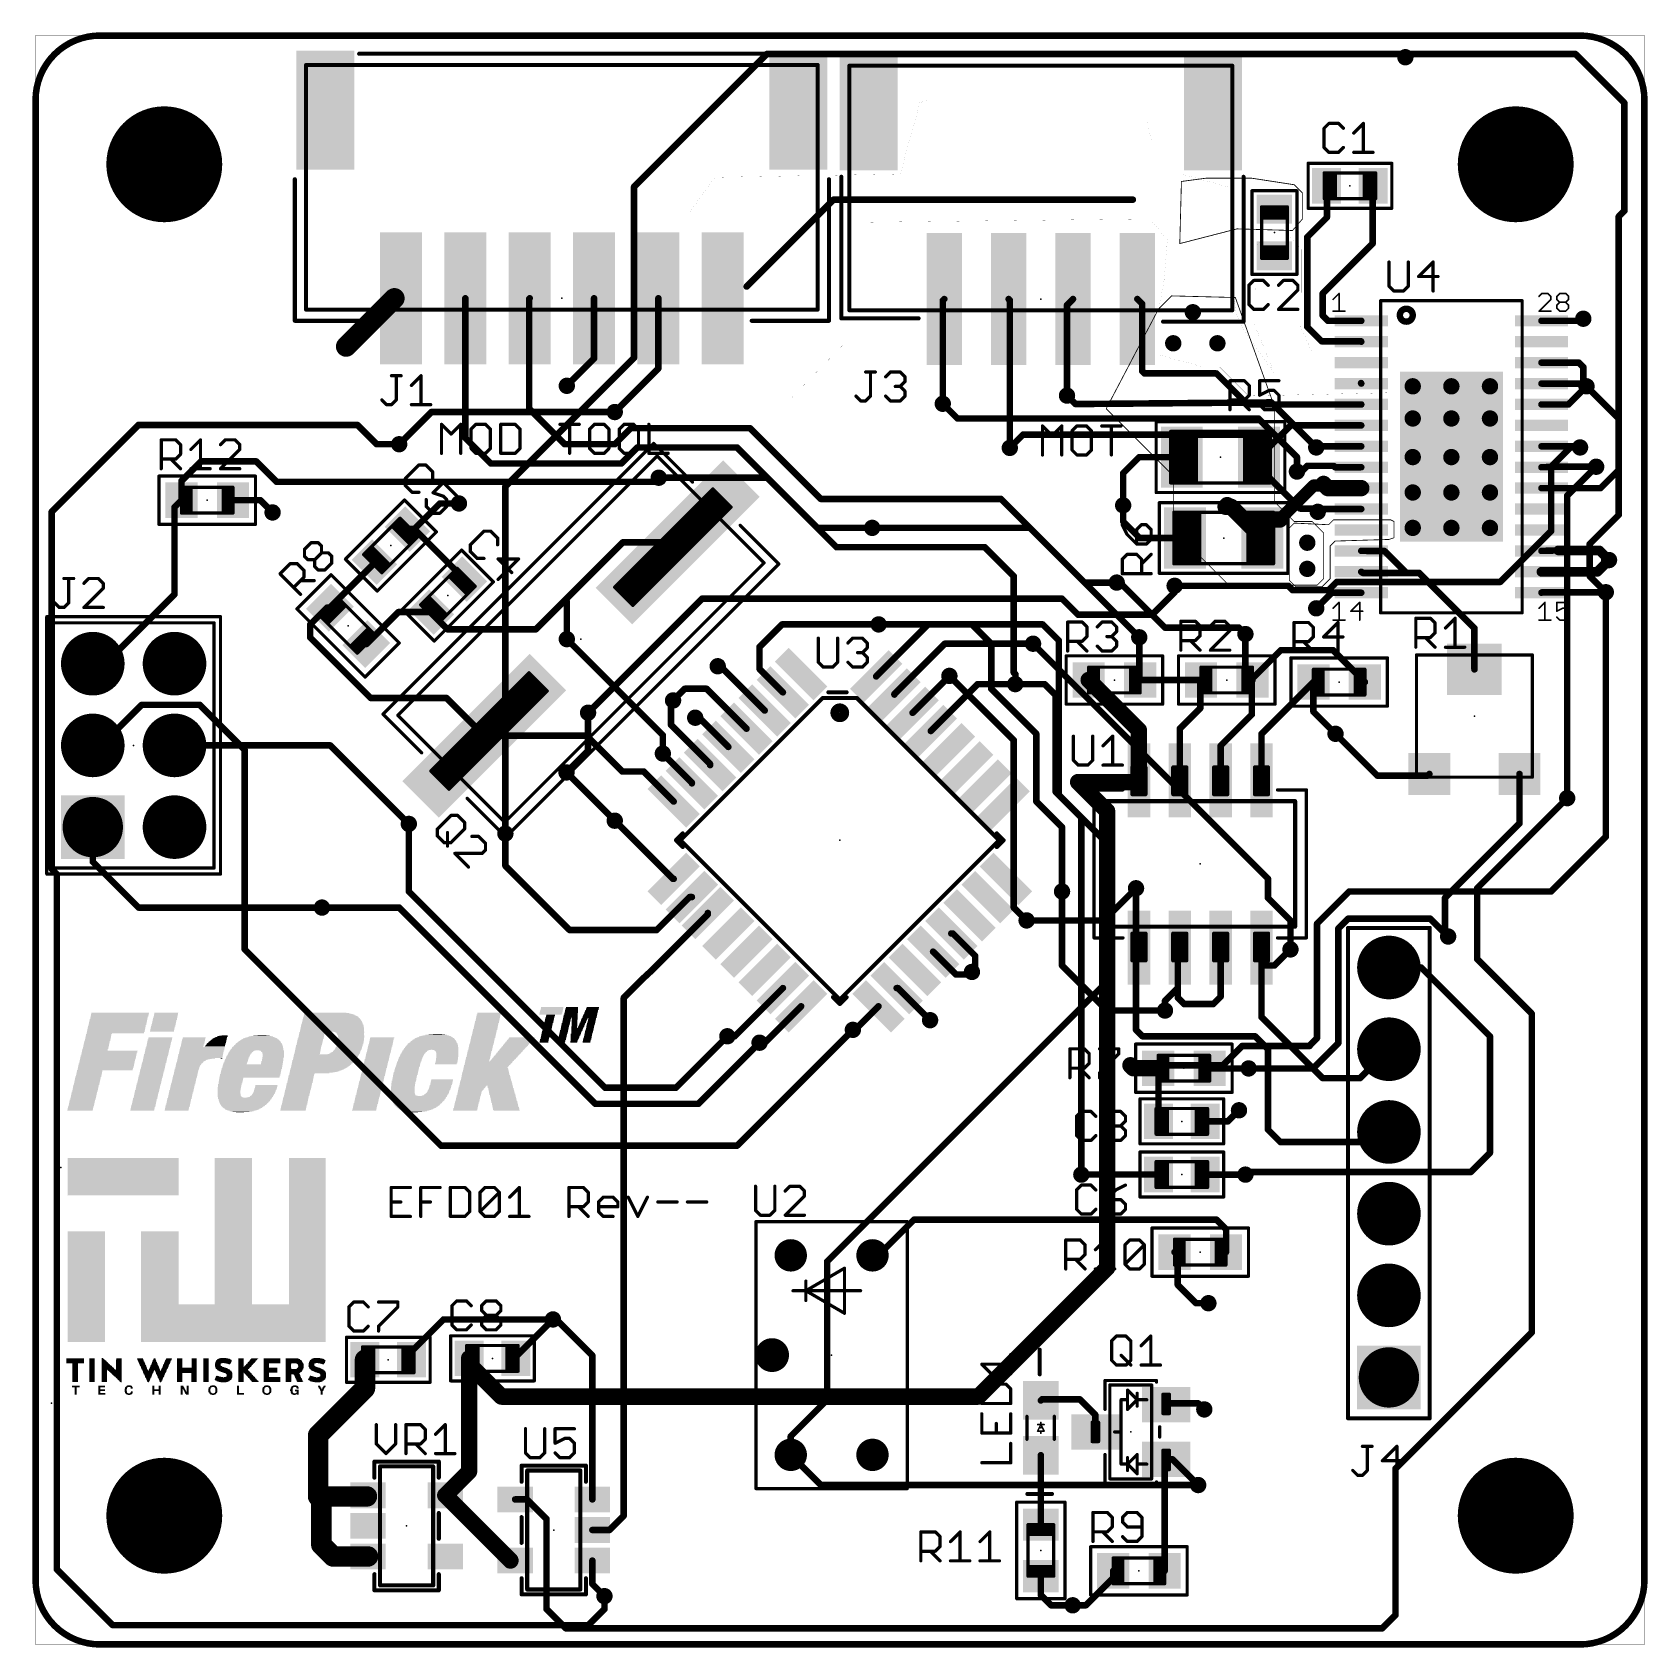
# Model space of a CAD drawing. Extents: x -0.1 to 50.1, y -0.1 to 50.1.
import ezdxf

# ---------------------------------------------------------------- set-up
doc = ezdxf.new("R2010")
doc.units = 0
for name, color, linetype in [('1', 22, 'CONTINUOUS'), ('15', 22, 'CONTINUOUS'), ('16', 175, 'CONTINUOUS'), ('17', 82, 'CONTINUOUS'), ('18', 82, 'CONTINUOUS'), ('2', 175, 'CONTINUOUS'), ('20', 7, 'CONTINUOUS'), ('21', 253, 'CONTINUOUS'), ('23', 7, 'CONTINUOUS'), ('25', 253, 'CONTINUOUS'), ('29', 253, 'CONTINUOUS'), ('30', 253, 'CONTINUOUS'), ('31', 253, 'CONTINUOUS'), ('51', 253, 'CONTINUOUS')]:
    doc.layers.add(name, color=color, linetype=linetype)

# ---------------------------------------------------------------- blocks, each defined once
blk = doc.blocks.new('RECT')
blk.add_solid([(-0.5, -0.5), (0.5, -0.5), (-0.5, 0.5), (0.5, 0.5)])
blk = doc.blocks.new('SQUAREP')
blk.add_solid([(-0.5, -0.5), (0.5, -0.5), (-0.5, 0.5), (0.5, 0.5)])
blk = doc.blocks.new('ROUNDP')
at = {"const_width": 0.5}
blk.add_lwpolyline([(0, -0.25, 1), (0, 0.25, 1), (0, -0.25)], format="xyb", dxfattribs=at)
blk = doc.blocks.new('ROUNDV')
at = {"const_width": 0.5}
blk.add_lwpolyline([(0, -0.25, 1), (0, 0.25, 1), (0, -0.25)], format="xyb", dxfattribs=at)

msp = doc.modelspace()

# ---------------------------------------------------------------- linework, layer by layer
at = {"layer": '1'}
for points, const_width in [([(42.672, 49.4284), (42.5704, 49.3268)], 0.2032), ([(47.8536, 49.4284), (42.672, 49.4284)], 0.2032), ([(49.3776, 47.9044), (47.8536, 49.4284)], 0.2032), ([(27.4828, 47.916), (26.8732, 45.6968)], 0.001), ([(27.7192, 48), (27.4828, 47.916)], 0.001), ([(33.9224, 48), (27.7192, 48)], 0.001), ([(34.5224, 47.4), (33.9224, 48)], 0.001), ([(49.3776, 44.5516), (49.3776, 47.9044)], 0.2032), ([(34.6748, 46.7524), (34.5224, 47.4)], 0.001), ([(35.3748, 46.0524), (34.6748, 46.7524)], 0.001), ([(26.8732, 45.6968), (21.108, 45.5952)], 0.001), ([(35.6128, 45.6968), (35.3748, 46.0524)], 0.001), ([(37.2304, 45.2476), (35.6128, 45.6968)], 0.001), ([(21.108, 45.5952), (20.324, 44.5064)], 0.001), ([(35.56, 43.5356), (35.6108, 45.466)], 0.0254), ([(35.6108, 45.466), (36.3728, 45.5676)], 0.0254), ([(36.3728, 45.5676), (37.7952, 45.5676)], 0.0254), ([(37.2304, 41.9476), (37.2304, 45.2476)], 0.001), ([(37.7952, 45.5676), (39.116, 45.3644)], 0.0254), ([(39.116, 45.3644), (39.37, 45.1104)], 0.0254), ([(40.132, 45.3228), (40.1236, 45.3312)], 0.2032), ([(40.132, 44.3484), (40.132, 45.3228)], 0.2032), ([(41.5544, 45.312), (41.5736, 45.3312)], 0.2032), ([(41.5544, 43.5356), (41.5544, 45.312)], 0.2032), ([(24.8, 44.9), (22.1, 42.2)], 0.2032), ([(34.1, 44.9), (24.8, 44.9)], 0.2032), ([(39.37, 45.1104), (39.37, 44.2976)], 0.0254), ([(20.324, 44.5064), (20.324, 39.6556)], 0.001), ([(25.4, 43.7), (25.9, 44.2)], 0.001), ([(25.9, 44.2), (34.6288, 44.3016)], 0.001), ([(34.6288, 44.3016), (35.1748, 43.654)], 0.001), ([(39.37, 44.2976), (39.0652, 43.942)], 0.0254), ([(39.5224, 43.7388), (40.132, 44.3484)], 0.2032), ([(49.2, 44.374), (49.3776, 44.5516)], 0.2032), ([(49.2, 36.5), (49.2, 44.374)], 0.2032), ([(25.4, 40.7), (25.4, 43.7)], 0.001), ([(37.338, 43.9928), (35.56, 43.5356)], 0.0254), ([(39.0652, 43.942), (37.338, 43.9928)], 0.0254), ([(38.1844, 43.8016), (37.9368, 43.4524)], 0.001), ([(38.9336, 43.8016), (38.1844, 43.8016)], 0.001), ([(39.332, 43.3524), (38.9336, 43.8016)], 0.001), ([(39.5224, 40.9448), (39.5224, 43.7388)], 0.2032), ([(35.1748, 43.654), (35.0732, 42.3984)], 0.001), ([(37.9368, 43.4524), (37.9368, 42.2508)], 0.001), ([(39.332, 42.2048), (39.332, 43.3524)], 0.001), ([(40, 41.9812), (41.5544, 43.5356)], 0.2032), ([(35.0732, 42.3984), (34.9096, 41.4952)], 0.001), ([(37.9368, 42.2508), (37.878, 42.0048)], 0.001), ([(39.3304, 41.0888), (39.332, 42.2048)], 0.001), ([(11.1522, 41.8354), (9.652, 40.3352)], 0.635), ([(11.356, 41.8354), (11.1522, 41.8354)], 0.2032), ([(13.356, 41.8354), (13.356, 37.4948)], 0.2032), ([(15.3416, 41.821), (15.356, 41.8354)], 0.2032), ([(15.3416, 38.4048), (15.3416, 41.821)], 0.2032), ([(17.356, 41.8354), (17.356, 39.962)], 0.2032), ([(19.356, 41.8354), (19.356, 39.656)], 0.2032), ([(28.194, 41.7642), (28.2414, 41.8116)], 0.2032), ([(28.194, 38.5572), (28.194, 41.7642)], 0.2032), ([(30.2768, 41.7762), (30.2414, 41.8116)], 0.2032), ([(30.2768, 37.1856), (30.2768, 41.7762)], 0.2032), ([(32.0548, 41.625), (32.2414, 41.8116)], 0.2032), ([(32.0548, 38.8112), (32.0548, 41.625)], 0.2032), ([(34.3916, 41.6614), (34.2414, 41.8116)], 0.2032), ([(34.3916, 39.5732), (34.3916, 41.6614)], 0.2032), ([(37.3192, 41.3508), (37.2304, 41.9476)], 0.001), ([(37.878, 42.0048), (37.8748, 41.0396)], 0.001), ([(40, 41.3), (40, 41.9812)], 0.2032), ([(34.9096, 41.4952), (34.9096, 40.0744)], 0.001), ([(37.5128, 40.8936), (37.3192, 41.3508)], 0.001), ([(40.166, 41.134), (40, 41.3)], 0.2032), ([(41.2, 41.135), (40.166, 41.134)], 0.2032), ([(46.8, 41.135), (48.034, 41.134)], 0.2032), ([(48.034, 41.134), (48.1, 41.2)], 0.2032), ([(23.5064, 38.7556), (25.4, 40.7)], 0.001), ([(38.5, 39.5), (37.5128, 40.8936)], 0.001), ([(37.8748, 41.0396), (38.5, 39.5)], 0.001), ([(39.3208, 40.9364), (39.3304, 41.0888)], 0.001), ([(39.7, 40.1), (39.3208, 40.9364)], 0.001), ([(39.9672, 40.5), (39.5224, 40.9448)], 0.2032), ([(41.194, 40.5), (39.9672, 40.5)], 0.2032), ([(41.194, 40.5), (41.2, 40.485)], 0.2032), ([(17.356, 39.962), (16.51, 39.116)], 0.2032), ([(19.356, 39.656), (18, 38.3)], 0.2032), ([(34.4648, 39.5), (34.3916, 39.5732)], 0.2032), ([(34.9096, 40.0744), (36.3, 39.7)], 0.001), ([(36.3, 39.7), (36.8, 39.7)], 0.001), ([(36.8, 39.7), (37.7, 38.8)], 0.001), ([(42.1, 40.1), (39.7, 40.1)], 0.001), ([(42.1, 39.5), (42.1, 40.1)], 0.001), ([(46.8, 39.835), (47.966, 39.834)], 0.2032), ([(47.966, 39.834), (48.1, 39.7)], 0.2032), ([(48.1, 39.7), (48.1, 39.2)], 0.2032), ([(20.324, 39.6556), (21.224, 38.7556)], 0.001), ([(36.7, 39.5), (34.4648, 39.5)], 0.2032), ([(37.666, 38.534), (36.7, 39.5)], 0.2032), ([(42.1, 39.5), (38.5, 39.5)], 0.001), ([(38.5, 39.5), (42.1, 39.5)], 0.001), ([(41.194, 39.2), (41.2, 39.185)], 0.2032), ([(42.1, 38.9), (42.1, 39.5)], 0.001), ([(46.8, 39.185), (48.116, 39.184)], 0.2032), ([(47.634, 38.534), (48.2, 39.1)], 0.2032), ([(48.1, 39.2), (48.2, 39.1)], 0.2032), ([(48.116, 39.184), (48.2, 39.1)], 0.2032), ([(21.224, 38.7556), (23.5064, 38.7556)], 0.001), ([(37.7, 38.8), (42.1, 38.9)], 0.001), ([(16.4464, 37.3), (15.3416, 38.4048)], 0.2032), ([(41.2, 38.535), (37.666, 38.534)], 0.2032), ([(46.8, 38.535), (47.634, 38.534)], 0.2032), ([(18, 37.3), (18.5, 37.8)], 0.2032), ([(18.5, 37.8), (22.2, 37.8)], 0.2032), ([(22.2, 37.8), (24.4, 35.6)], 0.2032), ([(39.011, 37.884), (38.025, 36.898)], 0.2032), ([(41.2, 37.885), (39.011, 37.884)], 0.2032), ([(13.356, 37.4948), (14.1508, 36.7)], 0.2032), ([(16.4464, 37.3), (18, 37.3)], 0.2032), ([(18.2, 36.7), (18.7, 37.2)], 0.2032), ([(18.7, 37.2), (21.8, 37.2)], 0.2032), ([(21.8, 37.2), (24.3, 34.7)], 0.2032), ([(39.834, 37.234), (39.8, 37.2)], 0.2032), ([(41.2, 37.235), (39.834, 37.234)], 0.2032), ([(46.8, 37.235), (47.966, 37.234)], 0.2032), ([(47.966, 37.234), (48, 37.2)], 0.2032), ([(4.534, 36.157), (5.1435, 36.7665)], 0.2032), ([(5.1435, 36.7665), (6.858, 36.7665)], 0.2032), ([(6.858, 36.7665), (7.493, 36.1315)], 0.2032), ([(14.1508, 36.7), (18.2, 36.7)], 0.2032), ([(34.298, 36.898), (33.8, 36.4)], 0.2032), ([(35.625, 36.898), (34.298, 36.898)], 0.2032), ([(39.5224, 36.6268), (39.3464, 36.4508)], 0.2032), ([(39.5224, 36.6268), (40.3412, 36.6268)], 0.2032), ([(40.3412, 36.6268), (40.384, 36.584)], 0.2032), ([(41.2, 36.585), (40.384, 36.584)], 0.2032), ([(44, 36.91), (44, 36.9)], 0.4064), ([(47.326, 36.6), (46.8, 36.585)], 0.2032), ([(48.5, 36.6), (47.326, 36.6)], 0.2032), ([(4.534, 35.56), (4.534, 36.157)], 0.2032), ([(7.493, 36.1315), (19.2405, 36.1315)], 0.2032), ([(19.2405, 36.1315), (19.3675, 36.2585)], 0.2032), ([(33.8, 36.4), (33.8, 35.4)], 0.2032), ([(39.3464, 36.4508), (39.2, 36.4508)], 0.2032), ([(40.1634, 35.935), (40.0304, 36.068)], 0.508), ([(41.2, 35.935), (40.1634, 35.935)], 0.508), ([(48.634, 35.934), (49.2, 36.5)], 0.2032), ([(4.318, 35.344), (4.534, 35.56)], 0.2032), ([(6.134, 35.56), (6.985, 35.56)], 0.2032), ([(6.985, 35.56), (7.366, 35.179)], 0.2032), ([(24.4, 35.6), (30, 35.6)], 0.2032), ([(30, 35.6), (32.6, 33)], 0.2032), ([(46.8, 35.935), (48.634, 35.934)], 0.2032), ([(4.318, 32.639), (4.318, 35.344)], 0.2032), ([(11.7715, 34.6649), (12.565, 35.4584)], 0.2032), ([(12.565, 35.4584), (13.1572, 35.4584)], 0.2032), ([(33.8, 34.9), (33.8, 35.4)], 0.2032), ([(36.9824, 35.3568), (37.1532, 35.3568)], 0.508), ([(37.1532, 35.3568), (38.125, 34.385)], 0.508), ([(39.9342, 35.285), (39.8476, 35.1984)], 0.2032), ([(41.2, 35.285), (39.9342, 35.285)], 0.2032), ([(11.5565, 34.6649), (11.2583, 34.6649)], 0.2032), ([(11.7715, 34.6649), (11.5565, 34.6649)], 0.2032), ([(13.3276, 33.1087), (11.7715, 34.6649)], 0.2032), ([(24.3, 34.7), (26, 34.7)], 0.2032), ([(34.315, 34.385), (33.8, 34.9)], 0.2032), ([(38.9636, 34.6964), (39.116, 34.8488)], 0.0254), ([(38.9636, 33.0708), (38.9636, 34.6964)], 0.0254), ([(39.116, 34.8488), (40.1828, 34.798)], 0.0254), ([(40.1828, 34.798), (40.3352, 34.9504)], 0.0254), ([(40.3352, 34.9504), (42.1132, 34.9504)], 0.0254), ([(42.1132, 34.9504), (42.2148, 34.8996)], 0.0254), ([(42.2148, 34.8996), (42.2148, 34.3916)], 0.0254), ([(18.2474, 34.2494), (16.4592, 32.4612)], 0.2032), ([(19.9543, 34.2494), (18.2474, 34.2494)], 0.2032), ([(35.725, 34.385), (34.315, 34.385)], 0.2032), ([(40.386, 34.29), (40.2336, 34.1376)], 0.0254), ([(40.2336, 34.1376), (40.2336, 33.1216)], 0.0254), ([(42.0624, 34.3408), (40.386, 34.29)], 0.0254), ([(42.2148, 34.3916), (42.0624, 34.3408)], 0.0254), ([(48.6, 34), (47.326, 34)], 0.3048), ([(48.6, 34), (48.9, 33.7)], 0.3048), ([(9.1465, 32.2188), (10.5312, 33.6035)], 0.2032), ([(10.5312, 33.6035), (10.5312, 33.6396)], 0.2032), ([(41.2, 33.985), (41.916, 33.984)], 0.2032), ([(41.916, 33.984), (42.6, 33.3)], 0.2032), ([(47.326, 34), (46.8, 33.985)], 0.2032), ([(48.534, 33.334), (48.9, 33.7)], 0.3048), ([(40.2336, 33.1216), (39.9796, 32.8676)], 0.0254), ([(41.244, 33.3), (41.2, 33.335)], 0.2032), ([(42.6, 33.3), (41.244, 33.3)], 0.2032), ([(43, 33.3), (42.6, 33.3)], 0.2032), ([(44.717, 31.583), (43, 33.3)], 0.2032), ([(46.8, 33.335), (48.534, 33.334)], 0.3048), ([(2.159, 30.48), (4.318, 32.639)], 0.2032), ([(32.6, 33), (33.6, 33)], 0.2032), ([(35.4, 32.7), (34.7, 32)], 0.2032), ([(35.4, 32.9), (35.4, 32.7)], 0.2032), ([(39.1668, 32.8676), (38.9636, 33.0708)], 0.0254), ([(39.9796, 32.8676), (39.1668, 32.8676)], 0.0254), ([(40.285, 32.685), (39.8, 32.2)], 0.2032), ([(41.2, 32.685), (40.285, 32.685)], 0.2032), ([(46.826, 32.7), (46.8, 32.685)], 0.2032), ([(48.8, 32.7), (46.826, 32.7)], 0.2032), ([(8.5344, 31.6992), (9.054, 32.2188)], 0.2032), ([(9.054, 32.2188), (9.1465, 32.2188)], 0.2032), ([(10.2779, 31.0875), (11.2739, 32.0834)], 0.2032), ([(11.2739, 32.0834), (12.3023, 32.0834)], 0.2032), ([(12.4326, 31.9532), (12.3023, 32.0834)], 0.2032), ([(12.3023, 32.0461), (12.3023, 32.0834)], 0.2032), ([(12.8016, 31.5468), (12.3023, 32.0461)], 0.2032), ([(16.4592, 32.4612), (15.5448, 31.5468)], 0.2032), ([(16.51, 32.4104), (16.4592, 32.4612)], 0.2032), ([(16.51, 31.242), (16.51, 32.4104)], 0.2032), ([(20.7144, 32.5), (17.1704, 28.956)], 0.2032), ([(31.9, 32.5), (20.7144, 32.5)], 0.2032), ([(31.9, 32.5), (32.4, 32)], 0.2032), ([(8.5344, 31.2928), (8.5344, 31.6992)], 0.2032), ([(15.5448, 31.5468), (12.8016, 31.5468)], 0.2032), ([(22.5, 31), (23.2, 31.7)], 0.2032), ([(23.2, 31.7), (26.2, 31.7)], 0.2032), ([(27.7402, 31.7), (26.125, 30.0848)], 0.2032), ([(31.3, 31.7), (27.7402, 31.7)], 0.2032), ([(31.8, 31.2), (31.3, 31.7)], 0.2032), ([(32.4, 32), (34.7, 32)], 0.2032), ([(44.717, 30.302), (44.717, 31.583)], 0.2032), ([(10.414, 29.4132), (8.5344, 31.2928)], 0.2032), ([(28.2552, 31.1), (26.6907, 29.5355)], 0.2032), ([(28.2552, 31.1), (31, 31.1)], 0.2032), ([(31.8, 26.4), (31.8, 31.2)], 0.2032), ([(34.3, 31.3), (34.3, 30)], 0.2032), ([(37.6, 31.4), (37.6, 30.1925)], 0.2032), ([(22.5, 30.3156), (22.5, 31)], 0.2032), ([(37.8205, 30.0205), (38.7, 30.9)], 0.2032), ([(38.7, 30.9), (40.3215, 30.9)], 0.2032), ([(40.3215, 30.9), (41.313, 29.9085)], 0.2032), ([(1.778, 30.48), (2.159, 30.48)], 0.2032), ([(21.2, 30.4), (21.2843, 30.4)], 0.2032), ([(21.2843, 30.4), (22.6601, 29.0241)], 0.2032), ([(23.2258, 29.5898), (22.5, 30.3156)], 0.2032), ([(27.2563, 28.9534), (28.4, 30.0971)], 0.2032), ([(28.4, 30.0971), (28.4, 30.1)], 0.2032), ([(34.29, 28.41), (32.728, 29.972)], 0.508), ([(37.6, 30.1925), (37.8205, 29.972)], 0.2032), ([(37.8205, 29.972), (37.8205, 30.0205)], 0.2032), ([(20.175, 29.7), (19.812, 29.337)], 0.2032), ([(20.8529, 29.7), (20.175, 29.7)], 0.2032), ([(20.8529, 29.7), (22.0945, 28.4584)], 0.2032), ([(26.6907, 29.5355), (26.6907, 29.5191)], 0.2032), ([(27.822, 28.3877), (29.2793, 29.845)], 0.2032), ([(29.2793, 29.845), (30.4465, 29.845)], 0.2032), ([(34.3, 30), (34.328, 29.972)], 0.2032), ([(34.328, 29.972), (36.2205, 29.972)], 0.2032), ([(36.2, 29.9515), (36.2205, 29.972)], 0.2032), ([(36.2, 29.1), (36.2, 29.9515)], 0.2032), ([(37.8, 29.9515), (37.8205, 29.972)], 0.2032), ([(37.8, 28.9), (37.8, 29.9515)], 0.2032), ([(38.1, 28.2955), (39.713, 29.9085)], 0.2032), ([(39.713, 29.9085), (39.713, 28.987)], 0.2032), ([(12.7696, 29.4132), (10.414, 29.4132)], 0.2032), ([(13.9439, 28.239), (12.7696, 29.4132)], 0.2032), ([(19.7485, 29.2735), (19.812, 29.337)], 0.2032), ([(19.7485, 28.575), (19.7485, 29.2735)], 0.2032), ([(35.56, 28.46), (36.2, 29.1)], 0.2032), ([(20.9631, 27.3604), (19.7485, 28.575)], 0.2032), ([(20.5, 28.8), (20.6215, 28.8)], 0.2032), ([(20.6215, 28.8), (21.5288, 27.8927)], 0.2032), ([(34.29, 26.857), (34.29, 28.41)], 0.508), ([(36.83, 27.93), (37.8, 28.9)], 0.2032), ([(39.713, 28.987), (40.4, 28.3)], 0.2032), ([(13.9439, 28.239), (13.9497, 28.2448)], 0.2032), ([(13.9497, 28.2448), (17.1196, 28.2448)], 0.2032), ([(17.1196, 28.2448), (18.2372, 27.1272)], 0.2032), ([(35.56, 26.857), (35.56, 28.46)], 0.2032), ([(38.1, 26.857), (38.1, 28.2955)], 0.2032), ([(41.7, 27), (40.4, 28.3)], 0.2032), ([(4.318, 27.94), (9.16, 27.94)], 0.2032), ([(9.16, 27.94), (11.6, 25.5)], 0.2032), ([(20.3974, 26.7831), (19.4945, 27.686)], 0.2032), ([(36.83, 26.857), (36.83, 27.93)], 0.2032), ([(18.2372, 27.1272), (18.9002, 27.1272)], 0.2032), ([(18.9002, 27.1272), (19.8317, 26.1957)], 0.2032), ([(20.9631, 27.327), (20.9631, 27.3604)], 0.2032), ([(43.265, 27), (43.317, 27.052)], 0.2032), ([(46.117, 27.052), (46.117, 25.517)], 0.2032), ([(20.3974, 26.7614), (20.3974, 26.7831)], 0.2032), ([(32.4, 26.8), (34.233, 26.8)], 0.508), ([(34.233, 26.8), (34.29, 26.857)], 0.2032), ([(43.265, 27), (41.7, 27)], 0.2032), ([(19.7274, 26.3), (19.8317, 26.1957)], 0.2032), ([(33.4, 24.8), (31.8, 26.4)], 0.2032), ([(44.8, 23.5), (47.6, 26.3)], 0.2032), ([(19.8085, 23.7915), (18, 25.6)], 0.2032), ([(46.117, 25.517), (43.8, 23.2)], 0.2032), ([(1.778, 25.4), (1.778, 24.322)], 0.2032), ([(14.6, 24.2), (14.6, 25.2)], 0.2032), ([(33.4, 20.7), (33.4, 24.8)], 0.2032), ([(1.778, 24.322), (3.2, 22.9)], 0.2032), ([(16.6, 22.2), (14.6, 24.2)], 0.2032), ([(19.8317, 23.7915), (19.8085, 23.7915)], 0.2032), ([(34.2, 23.5), (34.2, 21.747)], 0.2032), ([(44.8, 21.3), (44.8, 23.5)], 0.2032), ([(20.3258, 23.2258), (19.3, 22.2)], 0.2032), ([(20.3974, 23.2258), (20.3258, 23.2258)], 0.2032), ([(43.8, 23.2), (43.8, 22.1)], 0.2032), ([(3.2, 22.9), (8.9, 22.9)], 0.2032), ([(20.8924, 22.6924), (19.1, 20.9)], 0.2032), ([(20.8924, 22.7309), (20.8924, 22.6924)], 0.2032), ([(19.3, 22.2), (16.6, 22.2)], 0.2032), ([(28.4584, 22.0945), (28.5055, 22.0945)], 0.2032), ([(28.5055, 22.0945), (29.2, 21.4)], 0.2032), ([(43.8, 22.1), (43.9, 22)], 0.2032), ([(28.6, 20.8215), (27.8927, 21.5288)], 0.2032), ([(34.2, 21.747), (34.29, 21.657)], 0.2032), ([(34.2, 21.567), (34.29, 21.657)], 0.2032), ([(34.2, 19.1), (34.2, 21.567)], 0.2032), ([(35.5, 21.597), (35.56, 21.657)], 0.2032), ([(35.5, 20.4), (35.5, 21.597)], 0.2032), ([(36.83, 21.657), (36.83, 20.13)], 0.2032), ([(38.1, 21.657), (38.1, 21.1)], 0.2032), ([(39, 21.6), (38.5, 21.1)], 0.2032), ([(29.2, 21), (29.1, 20.9)], 0.2032), ([(29.2, 21.4), (29.2, 21)], 0.2032), ([(38.1, 21.1), (38.1, 19.5)], 0.2032), ([(38.5, 21.1), (38.1, 21.1)], 0.2032), ([(46.5, 19.6), (44.8, 21.3)], 0.2032), ([(18.8796, 20.6968), (18.2796, 20.0968)], 0.2032), ([(19.1, 20.9), (18.8796, 20.6968)], 0.2032), ([(24.6, 11.9), (33.4, 20.7)], 0.2032), ([(28.6, 20.8215), (29.0215, 20.8215)], 0.2032), ([(29.0215, 20.8215), (29.1, 20.9)], 0.2032), ([(18.2796, 4), (18.2796, 20.0968)], 0.2032), ([(21.7284, 18.9), (23.2258, 20.3974)], 0.2032), ([(26.7614, 20.3974), (26.8026, 20.3974)], 0.2032), ([(26.8026, 20.3974), (27.8, 19.4)], 0.2032), ([(35.1, 20), (35.5, 20.4)], 0.2032), ([(35.1, 19.7), (35.1, 20)], 0.2032), ([(35.5, 20.1), (35.5, 20.4)], 0.2032), ([(35.7, 19.9), (35.5, 20.1)], 0.2032), ([(36.83, 20.13), (36.6, 19.9)], 0.2032), ([(22.6598, 18.7), (23.7915, 19.8317)], 0.2032), ([(25.464, 19.1), (26.1957, 19.8317)], 0.2032), ([(36.6, 19.9), (35.7, 19.9)], 0.2032), ([(38.1, 19.5), (40, 17.6)], 0.2032), ([(46.5, 9.7), (46.5, 19.6)], 0.2032), ([(25.4, 19.1), (25.464, 19.1)], 0.2032), ([(34.2, 19.1), (34.4, 18.9)], 0.2032), ([(21.5, 18.9), (21.7284, 18.9)], 0.2032), ([(22.5, 18.7), (22.6598, 18.7)], 0.2032), ([(34.4, 18.9), (37.9, 18.9)], 0.2032), ([(37.9, 18.9), (38.3, 18.5)], 0.2032), ([(38.3, 16), (38.3, 18.5)], 0.2032), ([(41.1614, 17.6), (42.0592, 18.4978)], 0.2032), ([(34.1184, 17.907), (34.0254, 18)], 0.508), ([(34.887, 17.907), (34.1184, 17.907)], 0.508), ([(34.8985, 17.8955), (34.887, 17.907)], 0.2032), ([(34.8985, 16.256), (34.8985, 17.8955)], 0.2032), ([(36.494, 17.9), (36.487, 17.907)], 0.2032), ([(37.7, 17.9), (36.494, 17.9)], 0.2032), ([(40, 17.6), (41.1614, 17.6)], 0.2032), ([(37.056, 16.256), (37.4, 16.6)], 0.2032), ([(36.3485, 16.256), (37.056, 16.256)], 0.2032), ([(38.687, 15.613), (38.3, 16)], 0.2032), ([(38.687, 15.613), (41.7444, 15.613)], 0.2032), ([(41.7444, 15.613), (42.0592, 15.9278)], 0.2032), ([(32.505, 14.605), (32.5, 14.6)], 0.2032), ([(34.8985, 14.605), (32.505, 14.605)], 0.2032), ([(36.3535, 14.6), (36.3485, 14.605)], 0.2032), ([(37.6, 14.6), (36.3535, 14.6)], 0.2032), ([(26.1916, 12.0916), (27.3, 13.2)], 0.2032), ([(27.3, 13.2), (36.7, 13.2)], 0.2032), ([(36.7, 13.2), (37, 12.9)], 0.2032), ([(37, 12.9), (37, 12.197)], 0.2032), ([(26.0096, 12.0916), (26.1916, 12.0916)], 0.2032), ([(35.4965, 12.0905), (35.395, 12.192)], 0.2032), ([(35.4965, 11.176), (35.4965, 12.0905)], 0.2032), ([(37, 12.197), (36.995, 12.192)], 0.2032), ([(24.6, 7.6), (24.6, 11.9)], 0.2032), ([(36.068, 10.6045), (35.4965, 11.176)], 0.2032), ([(36.449, 10.6045), (36.068, 10.6045)], 0.2032), ([(36.4535, 10.6), (36.449, 10.6045)], 0.2032), ([(11.6876, 9.108), (12.6796, 10.1)], 0.2032), ([(12.6796, 10.1), (16.0796, 10.1)], 0.2032), ([(14.9236, 8.944), (16.0796, 10.1)], 0.2032), ([(16.0796, 10.1), (16.1796, 10.1)], 0.2032), ([(17.3036, 8.976), (16.1796, 10.1)], 0.2032), ([(46.5, 9.7), (42.2656, 5.4656)], 0.2032), ([(10.2376, 8.8465), (10.2376, 7.958)], 0.635), ([(11.6876, 8.8465), (11.6876, 9.108)], 0.2032), ([(13.4736, 8.89), (13.4736, 5.375)], 0.508), ([(14.9236, 8.89), (14.9236, 8.944)], 0.2032), ([(17.3036, 4.506), (17.3036, 8.976)], 0.2032), ([(13.4736, 8.706), (14.4796, 7.7)], 0.508), ([(13.4736, 8.89), (13.4736, 8.706)], 0.2032), ([(10.2376, 7.958), (8.7796, 6.5)], 0.635), ([(23.4696, 6.4696), (24.6, 7.6)], 0.2032), ([(31.281, 7.62), (31.242, 7.581)], 0.2032), ([(32.4485, 7.62), (31.281, 7.62)], 0.2032), ([(32.936, 7.1325), (32.4485, 7.62)], 0.2032), ([(35.175, 7.493), (35.136, 7.454)], 0.2032), ([(36.1315, 7.493), (35.175, 7.493)], 0.2032), ([(36.322, 7.3025), (36.1315, 7.493)], 0.2032), ([(32.936, 6.604), (32.936, 7.1325)], 0.2032), ([(8.7796, 6.5), (8.7796, 4.6)], 0.635), ([(23.4696, 5.8916), (23.4696, 6.4696)], 0.2032), ([(13.4736, 5.375), (12.7316, 4.633)], 0.508), ([(31.242, 3.721), (31.242, 5.881)], 0.2032), ([(35.09, 5.708), (35.136, 5.754)], 0.2032), ([(35.09, 2.286), (35.09, 5.708)], 0.2032), ([(35.136, 5.754), (35.3305, 5.754)], 0.2032), ([(35.3305, 5.754), (36.1315, 4.953)], 0.2032), ([(42.2656, 5.4656), (42.2656, 0.9144)], 0.2032), ([(8.7796, 4.6), (10.2986, 4.6)], 0.635), ([(8.8796, 3.1), (8.8796, 4.5)], 0.635), ([(8.8796, 4.5), (8.7796, 4.6)], 0.2032), ([(10.2986, 4.6), (10.3316, 4.633)], 0.2032), ([(14.7586, 2.606), (12.7316, 4.633)], 0.508), ([(14.9036, 4.506), (15.2736, 4.506)], 0.2032), ([(15.2736, 4.506), (15.8796, 3.9)], 0.2032), ([(17.8356, 3.556), (18.2796, 4)], 0.2032), ([(15.8796, 3.9), (15.8796, 1.1)], 0.2032), ([(17.3036, 3.556), (17.8356, 3.556)], 0.2032), ([(9.2466, 2.733), (8.8796, 3.1)], 0.635), ([(10.3316, 2.733), (9.2466, 2.733)], 0.635), ([(14.9036, 2.606), (14.7586, 2.606)], 0.2032), ([(17.3036, 2.606), (17.3036, 1.876)], 0.2032), ([(31.242, 1.5335), (31.242, 2.121)], 0.2032), ([(32.639, 1.216), (33.49, 2.067)], 0.2032), ([(33.49, 2.067), (33.49, 2.286)], 0.2032), ([(17.3036, 1.876), (17.6796, 1.5)], 0.2032), ([(31.5595, 1.216), (31.242, 1.5335)], 0.2032), ([(15.8796, 1.1), (16.4796, 0.5)], 0.2032), ([(32.231, 1.216), (31.5595, 1.216)], 0.2032), ([(32.639, 1.216), (32.231, 1.216)], 0.2032), ([(42.2656, 0.9144), (41.8512, 0.5)], 0.2032), ([(16.4796, 0.5), (41.8512, 0.5)], 0.2032)]:
    msp.add_lwpolyline(points, dxfattribs=dict(at, const_width=const_width))
for points, const_width in [([(42.5345, 49.3627, 1), (42.6063, 49.2909)], 0.1016), ([(42.672, 49.4792, 1), (42.672, 49.3776)], 0.1016), ([(42.7079, 49.3925, 1), (42.6361, 49.4643)], 0.1016), ([(47.8895, 49.4643, 1), (47.8177, 49.3925)], 0.1016), ([(47.8536, 49.3776, 1), (47.8536, 49.4792)], 0.1016), ([(27.4827, 47.9162, 1), (27.4829, 47.9158)], 0.0005), ([(27.483, 47.9159, 1), (27.4826, 47.9161)], 0.0005), ([(27.7192, 48.0003, 1), (27.7192, 47.9997)], 0.0005), ([(27.7193, 47.9998, 1), (27.7191, 48.0002)], 0.0005), ([(33.9226, 48.0002, 1), (33.9222, 47.9998)], 0.0005), ([(33.9224, 47.9997, 1), (33.9224, 48.0003)], 0.0005), ([(49.4284, 47.9044, 1), (49.3268, 47.9044)], 0.1016), ([(49.3417, 47.8685, 1), (49.4135, 47.9403)], 0.1016), ([(34.5226, 47.4001, 1), (34.5222, 47.3999)], 0.0005), ([(34.5222, 47.3998, 1), (34.5226, 47.4002)], 0.0005), ([(34.675, 46.7526, 1), (34.6746, 46.7522)], 0.0005), ([(34.6746, 46.7523, 1), (34.675, 46.7525)], 0.0005), ([(26.873, 45.6969, 1), (26.8734, 45.6967)], 0.0005), ([(26.8732, 45.6966, 1), (26.8732, 45.697)], 0.0005), ([(35.375, 46.0525, 1), (35.3746, 46.0523)], 0.0005), ([(35.3746, 46.0522, 1), (35.375, 46.0526)], 0.0005), ([(35.6129, 45.697, 1), (35.6127, 45.6966)], 0.0005), ([(35.6126, 45.6967, 1), (35.613, 45.6969)], 0.0005), ([(21.1082, 45.5951, 1), (21.1078, 45.5953)], 0.0005), ([(21.108, 45.5954, 1), (21.108, 45.595)], 0.0005), ([(35.61, 45.4723, 1), (35.6116, 45.4597)], 0.0127), ([(35.6171, 45.4658, 1), (35.6045, 45.4662)], 0.0127), ([(36.3728, 45.5739, 1), (36.3728, 45.5613)], 0.0127), ([(36.3736, 45.5613, 1), (36.372, 45.5739)], 0.0127), ([(37.2307, 45.2476, 1), (37.2302, 45.2476)], 0.0005), ([(37.2303, 45.2474, 1), (37.2305, 45.2478)], 0.0005), ([(37.7962, 45.5739, 1), (37.7942, 45.5613)], 0.0127), ([(37.7952, 45.5613, 1), (37.7952, 45.5739)], 0.0127), ([(39.1205, 45.3689, 1), (39.1115, 45.3599)], 0.0127), ([(39.115, 45.3581, 1), (39.117, 45.3707)], 0.0127), ([(40.1595, 45.3671, 1), (40.0877, 45.2953)], 0.1016), ([(40.1828, 45.3228, 1), (40.0812, 45.3228)], 0.1016), ([(40.0961, 45.2869, 1), (40.1679, 45.3587)], 0.1016), ([(41.6052, 45.312, 1), (41.5036, 45.312)], 0.1016), ([(41.5185, 45.3479, 1), (41.5903, 45.2761)], 0.1016), ([(41.6095, 45.2953, 1), (41.5377, 45.3671)], 0.1016), ([(24.8, 44.9508, 1), (24.8, 44.8492)], 0.1016), ([(24.8359, 44.8641, 1), (24.7641, 44.9359)], 0.1016), ([(34.1, 44.8492, 1), (34.1, 44.9508)], 0.1016), ([(39.3764, 45.1104, 1), (39.3637, 45.1104)], 0.0127), ([(39.3655, 45.1059, 1), (39.3745, 45.1149)], 0.0127), ([(20.3243, 44.5064, 1), (20.3238, 44.5064)], 0.0005), ([(20.3238, 44.5065, 1), (20.3242, 44.5063)], 0.0005), ([(25.9002, 44.1998, 1), (25.8998, 44.2002)], 0.0005), ([(25.9, 44.2002, 1), (25.9, 44.1998)], 0.0005), ([(34.629, 44.3018, 1), (34.6286, 44.3014)], 0.0005), ([(34.6288, 44.3014, 1), (34.6288, 44.3018)], 0.0005), ([(39.3637, 44.2976, 1), (39.3764, 44.2976)], 0.0127), ([(39.3748, 44.2935, 1), (39.3652, 44.3017)], 0.0127), ([(40.0812, 44.3484, 1), (40.1828, 44.3484)], 0.1016), ([(40.1679, 44.3125, 1), (40.0961, 44.3843)], 0.1016), ([(49.2508, 44.374, 1), (49.1492, 44.374)], 0.1016), ([(49.1641, 44.4099, 1), (49.2359, 44.3381)], 0.1016), ([(49.3268, 44.5516, 1), (49.4284, 44.5516)], 0.1016), ([(49.4135, 44.5157, 1), (49.3417, 44.5875)], 0.1016), ([(25.4003, 43.7, 1), (25.3998, 43.7)], 0.0005), ([(25.3998, 43.7002, 1), (25.4002, 43.6998)], 0.0005), ([(37.3382, 43.9991, 1), (37.3378, 43.9865)], 0.0127), ([(37.3396, 43.9867, 1), (37.3364, 43.9989)], 0.0127), ([(38.1844, 43.8019, 1), (38.1844, 43.8013)], 0.0005), ([(38.1846, 43.8015, 1), (38.1842, 43.8017)], 0.0005), ([(38.9338, 43.8018, 1), (38.9334, 43.8014)], 0.0005), ([(38.9336, 43.8013, 1), (38.9336, 43.8019)], 0.0005), ([(39.0604, 43.9461, 1), (39.07, 43.9379)], 0.0127), ([(39.065, 43.9357, 1), (39.0654, 43.9483)], 0.0127), ([(39.5732, 43.7388, 1), (39.4716, 43.7388)], 0.1016), ([(39.4865, 43.7747, 1), (39.5583, 43.7029)], 0.1016), ([(35.1746, 43.6538, 1), (35.175, 43.6542)], 0.0005), ([(35.175, 43.654, 1), (35.1746, 43.654)], 0.0005), ([(35.5584, 43.5417, 1), (35.5616, 43.5295)], 0.0127), ([(35.5537, 43.5358, 1), (35.5663, 43.5354)], 0.0127), ([(37.9371, 43.4524, 1), (37.9366, 43.4524)], 0.0005), ([(37.9366, 43.4525, 1), (37.937, 43.4523)], 0.0005), ([(39.3323, 43.3524, 1), (39.3317, 43.3524)], 0.0005), ([(39.3318, 43.3522, 1), (39.3322, 43.3526)], 0.0005), ([(41.5036, 43.5356, 1), (41.6052, 43.5356)], 0.1016), ([(41.5903, 43.4997, 1), (41.5185, 43.5715)], 0.1016), ([(22.0641, 42.2359, 1), (22.1359, 42.1641)], 0.1016), ([(35.0734, 42.3984, 1), (35.073, 42.3984)], 0.0005), ([(35.073, 42.3984, 1), (35.0734, 42.3984)], 0.0005), ([(37.937, 42.2507, 1), (37.9366, 42.2509)], 0.0005), ([(37.9366, 42.2508, 1), (37.9371, 42.2508)], 0.0005), ([(39.3317, 42.2048, 1), (39.3323, 42.2048)], 0.0005), ([(39.3322, 42.2048, 1), (39.3318, 42.2048)], 0.0005), ([(11.2645, 41.7231, 1), (11.0399, 41.9477)], 0.3175), ([(11.1522, 41.8862, 1), (11.1522, 41.7846)], 0.1016), ([(11.356, 41.7846, 1), (11.356, 41.8862)], 0.1016), ([(13.4068, 41.8354, 1), (13.3052, 41.8354)], 0.1016), ([(15.3924, 41.821, 1), (15.2908, 41.821)], 0.1016), ([(15.3057, 41.8569, 1), (15.3775, 41.7851)], 0.1016), ([(15.3919, 41.7995, 1), (15.3201, 41.8713)], 0.1016), ([(17.4068, 41.8354, 1), (17.3052, 41.8354)], 0.1016), ([(19.4068, 41.8354, 1), (19.3052, 41.8354)], 0.1016), ([(28.2448, 41.7642, 1), (28.1432, 41.7642)], 0.1016), ([(28.1581, 41.8001, 1), (28.2299, 41.7283)], 0.1016), ([(28.2773, 41.7757, 1), (28.2055, 41.8475)], 0.1016), ([(30.2773, 41.8475, 1), (30.2055, 41.7757)], 0.1016), ([(30.3276, 41.7762, 1), (30.226, 41.7762)], 0.1016), ([(30.2409, 41.7403, 1), (30.3127, 41.8121)], 0.1016), ([(32.1056, 41.625, 1), (32.004, 41.625)], 0.1016), ([(32.0189, 41.6609, 1), (32.0907, 41.5891)], 0.1016), ([(32.2773, 41.7757, 1), (32.2055, 41.8475)], 0.1016), ([(34.2773, 41.8475, 1), (34.2055, 41.7757)], 0.1016), ([(34.4424, 41.6614, 1), (34.3408, 41.6614)], 0.1016), ([(34.3557, 41.6255, 1), (34.4275, 41.6973)], 0.1016), ([(37.2306, 41.9476, 1), (37.2302, 41.9476)], 0.0005), ([(37.2302, 41.9476, 1), (37.2307, 41.9476)], 0.0005), ([(37.8782, 42.0048, 1), (37.8778, 42.0048)], 0.0005), ([(37.8778, 42.0049, 1), (37.8782, 42.0047)], 0.0005), ([(40.0508, 41.9812, 1), (39.9492, 41.9812)], 0.1016), ([(39.9641, 42.0171, 1), (40.0359, 41.9453)], 0.1016), ([(34.9099, 41.4952, 1), (34.9094, 41.4952)], 0.0005), ([(34.9094, 41.4952, 1), (34.9098, 41.4952)], 0.0005), ([(37.3194, 41.3509, 1), (37.319, 41.3507)], 0.0005), ([(37.319, 41.3508, 1), (37.3194, 41.3508)], 0.0005), ([(40.0359, 41.3359, 1), (39.9641, 41.2641)], 0.1016), ([(39.9492, 41.3, 1), (40.0508, 41.3)], 0.1016), ([(40.166, 41.1848, 1), (40.166, 41.0832)], 0.1016), ([(40.1301, 41.0981, 1), (40.2019, 41.1699)], 0.1016), ([(41.2, 41.0842, 1), (41.2, 41.1858)], 0.1016), ([(46.8, 41.1858, 1), (46.8, 41.0842)], 0.1016), ([(47.9981, 41.1699, 1), (48.0699, 41.0981)], 0.1016), ([(48.034, 41.0832, 1), (48.034, 41.1848)], 0.1016), ([(48.1359, 41.1641, 1), (48.0641, 41.2359)], 0.1016), ([(25.4002, 40.6998, 1), (25.3998, 40.7002)], 0.0005), ([(25.3998, 40.7, 1), (25.4003, 40.7)], 0.0005), ([(37.513, 40.8937, 1), (37.5126, 40.8935)], 0.0005), ([(37.5126, 40.8935, 1), (37.513, 40.8937)], 0.0005), ([(37.875, 41.0397, 1), (37.8746, 41.0395)], 0.0005), ([(37.8746, 41.0396, 1), (37.875, 41.0396)], 0.0005), ([(39.321, 40.9365, 1), (39.3206, 40.9363)], 0.0005), ([(39.3206, 40.9364, 1), (39.321, 40.9364)], 0.0005), ([(39.3306, 41.0888, 1), (39.3302, 41.0888)], 0.0005), ([(39.3302, 41.0888, 1), (39.3306, 41.0888)], 0.0005), ([(39.5583, 40.9807, 1), (39.4865, 40.9089)], 0.1016), ([(39.4716, 40.9448, 1), (39.5732, 40.9448)], 0.1016), ([(9.5397, 40.4475, 1), (9.7643, 40.2229)], 0.3175), ([(39.9672, 40.5508, 1), (39.9672, 40.4492)], 0.1016), ([(39.9313, 40.4641, 1), (40.0031, 40.5359)], 0.1016), ([(41.2412, 40.5189, 1), (41.1468, 40.4811)], 0.1016), ([(41.1528, 40.4661, 1), (41.2472, 40.5039)], 0.1016), ([(41.194, 40.4492, 1), (41.194, 40.5508)], 0.1016), ([(17.3052, 39.962, 1), (17.4068, 39.962)], 0.1016), ([(17.3919, 39.9261, 1), (17.3201, 39.9979)], 0.1016), ([(19.3052, 39.656, 1), (19.4068, 39.656)], 0.1016), ([(19.3919, 39.6201, 1), (19.3201, 39.6919)], 0.1016), ([(34.4275, 39.6091, 1), (34.3557, 39.5373)], 0.1016), ([(34.9097, 40.0746, 1), (34.9095, 40.0742)], 0.0005), ([(34.9094, 40.0744, 1), (34.9099, 40.0744)], 0.0005), ([(36.3, 39.7003, 1), (36.3, 39.6998)], 0.0005), ([(36.2999, 39.6998, 1), (36.3001, 39.7002)], 0.0005), ([(36.8002, 39.7002, 1), (36.7998, 39.6998)], 0.0005), ([(36.8, 39.6998, 1), (36.8, 39.7003)], 0.0005), ([(39.7, 40.1003, 1), (39.7, 40.0998)], 0.0005), ([(39.6998, 40.0999, 1), (39.7002, 40.1001)], 0.0005), ([(42.1003, 40.1, 1), (42.0998, 40.1)], 0.0005), ([(42.1, 40.0998, 1), (42.1, 40.1003)], 0.0005), ([(46.8, 39.8858, 1), (46.8, 39.7842)], 0.1016), ([(48.0019, 39.8699, 1), (47.9301, 39.7981)], 0.1016), ([(47.966, 39.7832, 1), (47.966, 39.8848)], 0.1016), ([(48.1508, 39.7, 1), (48.0492, 39.7)], 0.1016), ([(48.0641, 39.6641, 1), (48.1359, 39.7359)], 0.1016), ([(16.4741, 39.1519, 1), (16.5459, 39.0801)], 0.1016), ([(20.3242, 39.6558, 1), (20.3238, 39.6554)], 0.0005), ([(20.3238, 39.6556, 1), (20.3243, 39.6556)], 0.0005), ([(34.3408, 39.5732, 1), (34.4424, 39.5732)], 0.1016), ([(34.4648, 39.5508, 1), (34.4648, 39.4492)], 0.1016), ([(34.4289, 39.4641, 1), (34.5007, 39.5359)], 0.1016), ([(36.7359, 39.5359, 1), (36.6641, 39.4641)], 0.1016), ([(36.7, 39.4492, 1), (36.7, 39.5508)], 0.1016), ([(38.5, 39.5003, 1), (38.5, 39.4997)], 0.0005), ([(38.5, 39.5003, 1), (38.5, 39.4997)], 0.0005), ([(38.4998, 39.4999, 1), (38.5002, 39.5001)], 0.0005), ([(38.4998, 39.4999, 1), (38.5002, 39.5001)], 0.0005), ([(41.2412, 39.2189, 1), (41.1468, 39.1811)], 0.1016), ([(41.1528, 39.1661, 1), (41.2472, 39.2039)], 0.1016), ([(42.1003, 39.5, 1), (42.0998, 39.5)], 0.0005), ([(42.0998, 39.5, 1), (42.1003, 39.5)], 0.0005), ([(42.1, 39.4997, 1), (42.1, 39.5003)], 0.0005), ([(42.1, 39.4997, 1), (42.1, 39.5003)], 0.0005), ([(46.8, 39.2358, 1), (46.8, 39.1342)], 0.1016), ([(48.1359, 39.2359, 1), (48.0641, 39.1641)], 0.1016), ([(48.0492, 39.2, 1), (48.1508, 39.2)], 0.1016), ([(48.1519, 39.2199, 1), (48.0801, 39.1481)], 0.1016), ([(48.116, 39.1332, 1), (48.116, 39.2348)], 0.1016), ([(48.2359, 39.0641, 1), (48.1641, 39.1359)], 0.1016), ([(48.1641, 39.0641, 1), (48.2359, 39.1359)], 0.1016), ([(48.1641, 39.0641, 1), (48.2359, 39.1359)], 0.1016), ([(21.224, 38.7559, 1), (21.224, 38.7553)], 0.0005), ([(21.2238, 38.7554, 1), (21.2242, 38.7558)], 0.0005), ([(23.5062, 38.7558, 1), (23.5066, 38.7554)], 0.0005), ([(23.5064, 38.7553, 1), (23.5064, 38.7559)], 0.0005), ([(32.004, 38.8112, 1), (32.1056, 38.8112)], 0.1016), ([(37.6998, 38.7998, 1), (37.7002, 38.8002)], 0.0005), ([(37.7, 38.8002, 1), (37.7, 38.7998)], 0.0005), ([(42.0998, 38.9, 1), (42.1003, 38.9)], 0.0005), ([(42.1, 38.8998, 1), (42.1, 38.9002)], 0.0005), ([(15.3775, 38.4407, 1), (15.3057, 38.3689)], 0.1016), ([(15.2908, 38.4048, 1), (15.3924, 38.4048)], 0.1016), ([(17.9641, 38.3359, 1), (18.0359, 38.2641)], 0.1016), ([(28.1432, 38.5572, 1), (28.2448, 38.5572)], 0.1016), ([(37.666, 38.5848, 1), (37.666, 38.4832)], 0.1016), ([(37.6301, 38.4981, 1), (37.7019, 38.5699)], 0.1016), ([(41.2, 38.4842, 1), (41.2, 38.5858)], 0.1016), ([(46.8001, 38.5858, 1), (46.7999, 38.4842)], 0.1016), ([(47.5981, 38.5699, 1), (47.6699, 38.4981)], 0.1016), ([(47.6339, 38.4832, 1), (47.6341, 38.5848)], 0.1016), ([(18.5, 37.8508, 1), (18.5, 37.7492)], 0.1016), ([(18.5359, 37.7641, 1), (18.4641, 37.8359)], 0.1016), ([(22.2359, 37.8359, 1), (22.1641, 37.7641)], 0.1016), ([(22.2, 37.7492, 1), (22.2, 37.8508)], 0.1016), ([(39.011, 37.9348, 1), (39.011, 37.8332)], 0.1016), ([(39.0469, 37.8481, 1), (38.9751, 37.9199)], 0.1016), ([(41.2, 37.8342, 1), (41.2, 37.9358)], 0.1016), ([(13.3919, 37.5307, 1), (13.3201, 37.4589)], 0.1016), ([(13.3052, 37.4948, 1), (13.4068, 37.4948)], 0.1016), ([(16.4464, 37.3508, 1), (16.4464, 37.2492)], 0.1016), ([(16.4105, 37.2641, 1), (16.4823, 37.3359)], 0.1016), ([(17.9641, 37.3359, 1), (18.0359, 37.2641)], 0.1016), ([(18, 37.2492, 1), (18, 37.3508)], 0.1016), ([(18.7, 37.2508, 1), (18.7, 37.1492)], 0.1016), ([(18.7359, 37.1641, 1), (18.6641, 37.2359)], 0.1016), ([(21.8359, 37.2359, 1), (21.7641, 37.1641)], 0.1016), ([(21.8, 37.1492, 1), (21.8, 37.2508)], 0.1016), ([(30.226, 37.1856, 1), (30.3276, 37.1856)], 0.1016), ([(39.7641, 37.2359, 1), (39.8359, 37.1641)], 0.1016), ([(39.834, 37.2848, 1), (39.834, 37.1832)], 0.1016), ([(39.8699, 37.1981, 1), (39.7981, 37.2699)], 0.1016), ([(41.2, 37.1842, 1), (41.2, 37.2858)], 0.1016), ([(46.8, 37.2858, 1), (46.8, 37.1842)], 0.1016), ([(48.0019, 37.2699, 1), (47.9301, 37.1981)], 0.1016), ([(47.9641, 37.1641, 1), (48.0359, 37.2359)], 0.1016), ([(47.966, 37.1832, 1), (47.966, 37.2848)], 0.1016), ([(5.1435, 36.8173, 1), (5.1435, 36.7157)], 0.1016), ([(5.1794, 36.7306, 1), (5.1076, 36.8024)], 0.1016), ([(6.8939, 36.8024, 1), (6.8221, 36.7306)], 0.1016), ([(6.858, 36.7157, 1), (6.858, 36.8173)], 0.1016), ([(14.1508, 36.7508, 1), (14.1508, 36.6492)], 0.1016), ([(14.1149, 36.6641, 1), (14.1867, 36.7359)], 0.1016), ([(18.1641, 36.7359, 1), (18.2359, 36.6641)], 0.1016), ([(18.2, 36.6492, 1), (18.2, 36.7508)], 0.1016), ([(34.298, 36.9488, 1), (34.298, 36.8472)], 0.1016), ([(34.3339, 36.8621, 1), (34.2621, 36.9339)], 0.1016), ([(35.625, 36.8472, 1), (35.625, 36.9488)], 0.1016), ([(37.9891, 36.9339, 1), (38.0609, 36.8621)], 0.1016), ([(39.5224, 36.6776, 1), (39.5224, 36.576)], 0.1016), ([(39.5583, 36.5909, 1), (39.4865, 36.6627)], 0.1016), ([(40.3771, 36.6627, 1), (40.3053, 36.5909)], 0.1016), ([(40.3839, 36.6348, 1), (40.3841, 36.5332)], 0.1016), ([(40.3412, 36.576, 1), (40.3412, 36.6776)], 0.1016), ([(40.3481, 36.5481, 1), (40.4199, 36.6199)], 0.1016), ([(41.2001, 36.5342, 1), (41.1999, 36.6358)], 0.1016), ([(44.1016, 36.91, 1), (43.8984, 36.91)], 0.2032), ([(43.8984, 36.9, 1), (44.1016, 36.9)], 0.2032), ([(46.7986, 36.6358, 1), (46.8014, 36.5342)], 0.1016), ([(47.326, 36.6508, 1), (47.326, 36.5492)], 0.1016), ([(47.3274, 36.5492, 1), (47.3246, 36.6508)], 0.1016), ([(48.5, 36.5492, 1), (48.5, 36.6508)], 0.1016), ([(4.5848, 36.157, 1), (4.4832, 36.157)], 0.1016), ([(4.4981, 36.1929, 1), (4.5699, 36.1211)], 0.1016), ([(7.493, 36.1823, 1), (7.493, 36.0807)], 0.1016), ([(7.4571, 36.0956, 1), (7.5289, 36.1674)], 0.1016), ([(19.2046, 36.1674, 1), (19.2764, 36.0956)], 0.1016), ([(19.2405, 36.0807, 1), (19.2405, 36.1823)], 0.1016), ([(19.4034, 36.2226, 1), (19.3316, 36.2944)], 0.1016), ([(33.8508, 36.4, 1), (33.7492, 36.4)], 0.1016), ([(33.7641, 36.4359, 1), (33.8359, 36.3641)], 0.1016), ([(39.2, 36.5016, 1), (39.2, 36.4)], 0.1016), ([(39.3105, 36.4867, 1), (39.3823, 36.4149)], 0.1016), ([(39.3464, 36.4, 1), (39.3464, 36.5016)], 0.1016), ([(40.1202, 36.1578, 1), (39.9406, 35.9782)], 0.254), ([(40.1634, 36.062, 1), (40.1634, 35.808)], 0.254), ([(40.0736, 35.8452, 1), (40.2532, 36.0248)], 0.254), ([(41.2, 35.808, 1), (41.2, 36.062)], 0.254), ([(49.1492, 36.5, 1), (49.2508, 36.5)], 0.1016), ([(49.2359, 36.4641, 1), (49.1641, 36.5359)], 0.1016), ([(4.5699, 35.5241, 1), (4.4981, 35.5959)], 0.1016), ([(6.134, 35.6108, 1), (6.134, 35.5092)], 0.1016), ([(7.0209, 35.5959, 1), (6.9491, 35.5241)], 0.1016), ([(6.985, 35.5092, 1), (6.985, 35.6108)], 0.1016), ([(24.4, 35.6508, 1), (24.4, 35.5492)], 0.1016), ([(24.3641, 35.5641, 1), (24.4359, 35.6359)], 0.1016), ([(30.0359, 35.6359, 1), (29.9641, 35.5641)], 0.1016), ([(30, 35.5492, 1), (30, 35.6508)], 0.1016), ([(46.8, 35.9858, 1), (46.8, 35.8842)], 0.1016), ([(48.5981, 35.9699, 1), (48.6699, 35.8981)], 0.1016), ([(48.634, 35.8832, 1), (48.634, 35.9848)], 0.1016), ([(4.3688, 35.344, 1), (4.2672, 35.344)], 0.1016), ([(4.2821, 35.3799, 1), (4.3539, 35.3081)], 0.1016), ([(4.4832, 35.56, 1), (4.5848, 35.56)], 0.1016), ([(7.3301, 35.1431, 1), (7.4019, 35.2149)], 0.1016), ([(12.565, 35.5092, 1), (12.565, 35.4076)], 0.1016), ([(12.601, 35.4225, 1), (12.5291, 35.4943)], 0.1016), ([(13.1572, 35.4076, 1), (13.1572, 35.5092)], 0.1016), ([(33.8508, 35.4, 1), (33.7492, 35.4)], 0.1016), ([(33.7492, 35.4, 1), (33.8508, 35.4)], 0.1016), ([(36.9824, 35.4838, 1), (36.9824, 35.2298)], 0.254), ([(37.243, 35.4466, 1), (37.0634, 35.267)], 0.254), ([(37.1532, 35.2298, 1), (37.1532, 35.4838)], 0.254), ([(39.8117, 35.2343, 1), (39.8835, 35.1625)], 0.1016), ([(39.9342, 35.3358, 1), (39.9342, 35.2342)], 0.1016), ([(39.9701, 35.2491, 1), (39.8983, 35.3209)], 0.1016), ([(41.2, 35.2342, 1), (41.2, 35.3358)], 0.1016), ([(11.2583, 34.7157, 1), (11.2583, 34.6141)], 0.1016), ([(11.5565, 34.7157, 1), (11.5565, 34.6141)], 0.1016), ([(11.5565, 34.6141, 1), (11.5565, 34.7157)], 0.1016), ([(11.8074, 34.7008, 1), (11.7356, 34.6289)], 0.1016), ([(11.7356, 34.7008, 1), (11.8074, 34.6289)], 0.1016), ([(11.7715, 34.6141, 1), (11.7715, 34.7157)], 0.1016), ([(24.3, 34.7508, 1), (24.3, 34.6492)], 0.1016), ([(24.2641, 34.6641, 1), (24.3359, 34.7359)], 0.1016), ([(26, 34.6492, 1), (26, 34.7508)], 0.1016), ([(33.8359, 34.9359, 1), (33.7641, 34.8641)], 0.1016), ([(33.7492, 34.9, 1), (33.8508, 34.9)], 0.1016), ([(38.9699, 34.6964, 1), (38.9573, 34.6964)], 0.0127), ([(38.9591, 34.7009, 1), (38.9681, 34.6919)], 0.0127), ([(39.1163, 34.8551, 1), (39.1157, 34.8425)], 0.0127), ([(39.1205, 34.8443, 1), (39.1115, 34.8533)], 0.0127), ([(40.1783, 34.8025, 1), (40.1873, 34.7935)], 0.0127), ([(40.1825, 34.7917, 1), (40.1831, 34.8043)], 0.0127), ([(40.3352, 34.9567, 1), (40.3352, 34.9441)], 0.0127), ([(40.3397, 34.9459, 1), (40.3307, 34.9549)], 0.0127), ([(42.116, 34.9561, 1), (42.1104, 34.9447)], 0.0127), ([(42.1132, 34.9441, 1), (42.1132, 34.9567)], 0.0127), ([(42.2212, 34.8996, 1), (42.2085, 34.8996)], 0.0127), ([(42.212, 34.8939, 1), (42.2176, 34.9053)], 0.0127), ([(18.2474, 34.3002, 1), (18.2474, 34.1986)], 0.1016), ([(18.2833, 34.2135, 1), (18.2115, 34.2853)], 0.1016), ([(19.9543, 34.1986, 1), (19.9543, 34.3002)], 0.1016), ([(34.315, 34.4358, 1), (34.315, 34.3342)], 0.1016), ([(34.2791, 34.3491, 1), (34.3509, 34.4209)], 0.1016), ([(35.725, 34.3342, 1), (35.725, 34.4358)], 0.1016), ([(38.0352, 34.2952, 1), (38.2148, 34.4748)], 0.254), ([(40.2291, 34.1421, 1), (40.2381, 34.1331)], 0.0127), ([(40.24, 34.1376, 1), (40.2273, 34.1376)], 0.0127), ([(40.3858, 34.2963, 1), (40.3862, 34.2837)], 0.0127), ([(40.3905, 34.2855, 1), (40.3815, 34.2945)], 0.0127), ([(42.0604, 34.3468, 1), (42.0644, 34.3348)], 0.0127), ([(42.0626, 34.3345, 1), (42.0622, 34.3471)], 0.0127), ([(42.2085, 34.3916, 1), (42.2212, 34.3916)], 0.0127), ([(42.2168, 34.3856, 1), (42.2128, 34.3976)], 0.0127), ([(47.326, 34.0762, 1), (47.326, 33.9238)], 0.1524), ([(48.6539, 34.0539, 1), (48.5461, 33.9461)], 0.1524), ([(48.6, 33.9238, 1), (48.6, 34.0762)], 0.1524), ([(10.582, 33.6396, 1), (10.4804, 33.6396)], 0.1016), ([(10.4804, 33.6035, 1), (10.582, 33.6035)], 0.1016), ([(10.5671, 33.5676, 1), (10.4953, 33.6394)], 0.1016), ([(41.2001, 34.0358, 1), (41.1999, 33.9342)], 0.1016), ([(41.9519, 34.0199, 1), (41.8801, 33.9481)], 0.1016), ([(41.9159, 33.9332, 1), (41.9161, 34.0348)], 0.1016), ([(46.7986, 34.0358, 1), (46.8014, 33.9342)], 0.1016), ([(47.3274, 33.9492, 1), (47.3246, 34.0508)], 0.1016), ([(48.9539, 33.6461, 1), (48.8461, 33.7539)], 0.1524), ([(48.8461, 33.6461, 1), (48.9539, 33.7539)], 0.1524), ([(13.2917, 33.0728, 1), (13.3636, 33.1446)], 0.1016), ([(40.2381, 33.1171, 1), (40.2291, 33.1261)], 0.0127), ([(41.2316, 33.3748, 1), (41.1684, 33.2952)], 0.1016), ([(41.244, 33.3508, 1), (41.244, 33.2492)], 0.1016), ([(41.2124, 33.2602, 1), (41.2756, 33.3398)], 0.1016), ([(42.6, 33.3508, 1), (42.6, 33.2492)], 0.1016), ([(42.5641, 33.2641, 1), (42.6359, 33.3359)], 0.1016), ([(42.6, 33.2492, 1), (42.6, 33.3508)], 0.1016), ([(43.0359, 33.3359, 1), (42.9641, 33.2641)], 0.1016), ([(43, 33.2492, 1), (43, 33.3508)], 0.1016), ([(46.8, 33.4112, 1), (46.8, 33.2588)], 0.1524), ([(48.4801, 33.3879, 1), (48.5879, 33.2801)], 0.1524), ([(48.534, 33.2578, 1), (48.534, 33.4102)], 0.1524), ([(4.2672, 32.639, 1), (4.3688, 32.639)], 0.1016), ([(4.3539, 32.6031, 1), (4.2821, 32.6749)], 0.1016), ([(32.6, 33.0508, 1), (32.6, 32.9492)], 0.1016), ([(32.5641, 32.9641, 1), (32.6359, 33.0359)], 0.1016), ([(33.6, 32.9492, 1), (33.6, 33.0508)], 0.1016), ([(35.4508, 32.9, 1), (35.3492, 32.9)], 0.1016), ([(35.3492, 32.7, 1), (35.4508, 32.7)], 0.1016), ([(35.4359, 32.6641, 1), (35.3641, 32.7359)], 0.1016), ([(38.9681, 33.0753, 1), (38.9591, 33.0663)], 0.0127), ([(38.9573, 33.0708, 1), (38.9699, 33.0708)], 0.0127), ([(39.1668, 32.874, 1), (39.1668, 32.8613)], 0.0127), ([(39.1623, 32.8631, 1), (39.1713, 32.8721)], 0.0127), ([(39.9751, 32.8721, 1), (39.9841, 32.8631)], 0.0127), ([(39.9796, 32.8613, 1), (39.9796, 32.874)], 0.0127), ([(40.285, 32.7358, 1), (40.285, 32.6342)], 0.1016), ([(40.3209, 32.6491, 1), (40.2491, 32.7209)], 0.1016), ([(40.2273, 33.1216, 1), (40.24, 33.1216)], 0.0127), ([(41.2, 32.6342, 1), (41.2, 32.7358)], 0.1016), ([(46.7746, 32.729, 1), (46.8254, 32.641)], 0.1016), ([(46.826, 32.7508, 1), (46.826, 32.6492)], 0.1016), ([(46.8514, 32.656, 1), (46.8006, 32.744)], 0.1016), ([(48.8, 32.6492, 1), (48.8, 32.7508)], 0.1016), ([(9.054, 32.2696, 1), (9.054, 32.168)], 0.1016), ([(9.09, 32.1829, 1), (9.0181, 32.2548)], 0.1016), ([(9.1106, 32.2548, 1), (9.1824, 32.1829)], 0.1016), ([(9.1465, 32.168, 1), (9.1465, 32.2696)], 0.1016), ([(11.2739, 32.1342, 1), (11.2739, 32.0326)], 0.1016), ([(11.3098, 32.0475, 1), (11.2379, 32.1193)], 0.1016), ([(12.3382, 32.1193, 1), (12.2664, 32.0475)], 0.1016), ([(12.3531, 32.0834, 1), (12.2515, 32.0834)], 0.1016), ([(12.3382, 32.082, 1), (12.2664, 32.0102)], 0.1016), ([(12.3023, 32.0326, 1), (12.3023, 32.1342)], 0.1016), ([(16.4951, 32.4971, 1), (16.4233, 32.4253)], 0.1016), ([(16.4233, 32.4971, 1), (16.4951, 32.4253)], 0.1016), ([(16.4951, 32.4253, 1), (16.4233, 32.4971)], 0.1016), ([(16.5608, 32.4104, 1), (16.4592, 32.4104)], 0.1016), ([(16.4741, 32.3745, 1), (16.5459, 32.4463)], 0.1016), ([(20.7144, 32.5508, 1), (20.7144, 32.4492)], 0.1016), ([(20.7503, 32.4641, 1), (20.6785, 32.5359)], 0.1016), ([(31.9359, 32.5359, 1), (31.8641, 32.4641)], 0.1016), ([(31.9, 32.4492, 1), (31.9, 32.5508)], 0.1016), ([(39.7641, 32.2359, 1), (39.8359, 32.1641)], 0.1016), ([(8.5852, 31.6992, 1), (8.4836, 31.6992)], 0.1016), ([(8.4985, 31.7351, 1), (8.5703, 31.6633)], 0.1016), ([(12.2515, 32.0461, 1), (12.3531, 32.0461)], 0.1016), ([(12.3966, 31.9173, 1), (12.4685, 31.9891)], 0.1016), ([(12.8016, 31.5976, 1), (12.8016, 31.496)], 0.1016), ([(12.7657, 31.5109, 1), (12.8375, 31.5827)], 0.1016), ([(15.5089, 31.5827, 1), (15.5807, 31.5109)], 0.1016), ([(15.5448, 31.496, 1), (15.5448, 31.5976)], 0.1016), ([(23.2, 31.7508, 1), (23.2, 31.6492)], 0.1016), ([(23.2359, 31.6641, 1), (23.1641, 31.7359)], 0.1016), ([(26.2, 31.6492, 1), (26.2, 31.7508)], 0.1016), ([(27.7402, 31.7508, 1), (27.7402, 31.6492)], 0.1016), ([(27.7761, 31.6641, 1), (27.7043, 31.7359)], 0.1016), ([(31.3359, 31.7359, 1), (31.2641, 31.6641)], 0.1016), ([(31.3, 31.6492, 1), (31.3, 31.7508)], 0.1016), ([(32.4, 32.0508, 1), (32.4, 31.9492)], 0.1016), ([(32.3641, 31.9641, 1), (32.4359, 32.0359)], 0.1016), ([(34.6641, 32.0359, 1), (34.7359, 31.9641)], 0.1016), ([(34.7, 31.9492, 1), (34.7, 32.0508)], 0.1016), ([(44.7678, 31.583, 1), (44.6662, 31.583)], 0.1016), ([(44.6811, 31.5471, 1), (44.7529, 31.6189)], 0.1016), ([(8.5703, 31.3287, 1), (8.4985, 31.2569)], 0.1016), ([(8.4836, 31.2928, 1), (8.5852, 31.2928)], 0.1016), ([(10.242, 31.1234, 1), (10.3138, 31.0515)], 0.1016), ([(16.4592, 31.242, 1), (16.5608, 31.242)], 0.1016), ([(28.2552, 31.1508, 1), (28.2552, 31.0492)], 0.1016), ([(28.2911, 31.0641, 1), (28.2193, 31.1359)], 0.1016), ([(31, 31.0492, 1), (31, 31.1508)], 0.1016), ([(31.8508, 31.2, 1), (31.7492, 31.2)], 0.1016), ([(31.7641, 31.1641, 1), (31.8359, 31.2359)], 0.1016), ([(34.3508, 31.3, 1), (34.2492, 31.3)], 0.1016), ([(37.6508, 31.4, 1), (37.5492, 31.4)], 0.1016), ([(22.5508, 31, 1), (22.4492, 31)], 0.1016), ([(22.4641, 31.0359, 1), (22.5359, 30.9641)], 0.1016), ([(38.7, 30.9508, 1), (38.7, 30.8492)], 0.1016), ([(38.7359, 30.8641, 1), (38.6641, 30.9359)], 0.1016), ([(40.3574, 30.9359, 1), (40.2856, 30.8641)], 0.1016), ([(40.3215, 30.8492, 1), (40.3215, 30.9508)], 0.1016), ([(1.778, 30.5308, 1), (1.778, 30.4292)], 0.1016), ([(2.1231, 30.5159, 1), (2.1949, 30.4441)], 0.1016), ([(2.159, 30.4292, 1), (2.159, 30.5308)], 0.1016), ([(21.2, 30.4508, 1), (21.2, 30.3492)], 0.1016), ([(21.3202, 30.4359, 1), (21.2483, 30.3641)], 0.1016), ([(21.2843, 30.3492, 1), (21.2843, 30.4508)], 0.1016), ([(22.5359, 30.3515, 1), (22.4641, 30.2797)], 0.1016), ([(22.4492, 30.3156, 1), (22.5508, 30.3156)], 0.1016), ([(26.089, 30.1207, 1), (26.1609, 30.0488)], 0.1016), ([(28.4508, 30.1, 1), (28.3492, 30.1)], 0.1016), ([(28.3492, 30.0971, 1), (28.4508, 30.0971)], 0.1016), ([(28.4359, 30.0611, 1), (28.3641, 30.133)], 0.1016), ([(32.8178, 30.0618, 1), (32.6382, 29.8822)], 0.254), ([(37.6359, 30.2284, 1), (37.5641, 30.1566)], 0.1016), ([(37.5492, 30.1925, 1), (37.6508, 30.1925)], 0.1016), ([(37.8713, 30.0205, 1), (37.7697, 30.0205)], 0.1016), ([(44.6662, 30.302, 1), (44.7678, 30.302)], 0.1016), ([(20.175, 29.7508, 1), (20.175, 29.6492)], 0.1016), ([(20.2109, 29.6641, 1), (20.1391, 29.7359)], 0.1016), ([(20.8888, 29.7359, 1), (20.817, 29.6641)], 0.1016), ([(20.8529, 29.6492, 1), (20.8529, 29.7508)], 0.1016), ([(23.1899, 29.5539, 1), (23.2618, 29.6257)], 0.1016), ([(26.6547, 29.5714, 1), (26.7266, 29.4995)], 0.1016), ([(26.7415, 29.5355, 1), (26.6399, 29.5355)], 0.1016), ([(29.2793, 29.8958, 1), (29.2793, 29.7942)], 0.1016), ([(29.3152, 29.8091, 1), (29.2434, 29.8809)], 0.1016), ([(30.4465, 29.7942, 1), (30.4465, 29.8958)], 0.1016), ([(34.3359, 30.0359, 1), (34.2641, 29.9641)], 0.1016), ([(34.2492, 30, 1), (34.3508, 30)], 0.1016), ([(34.328, 30.0228, 1), (34.328, 29.9212)], 0.1016), ([(34.2921, 29.9361, 1), (34.3639, 30.0079)], 0.1016), ([(36.2508, 29.9515, 1), (36.1492, 29.9515)], 0.1016), ([(36.1641, 29.9874, 1), (36.2359, 29.9156)], 0.1016), ([(36.2564, 29.9361, 1), (36.1846, 30.0079)], 0.1016), ([(36.2205, 29.9212, 1), (36.2205, 30.0228)], 0.1016), ([(37.8508, 29.9515, 1), (37.7492, 29.9515)], 0.1016), ([(37.7641, 29.9874, 1), (37.8359, 29.9156)], 0.1016), ([(37.7846, 30.0564, 1), (37.8564, 29.9846)], 0.1016), ([(37.7697, 29.972, 1), (37.8713, 29.972)], 0.1016), ([(37.8564, 29.9361, 1), (37.7846, 30.0079)], 0.1016), ([(37.7846, 29.9361, 1), (37.8564, 30.0079)], 0.1016), ([(39.7638, 29.9085, 1), (39.6622, 29.9085)], 0.1016), ([(39.7489, 29.8726, 1), (39.6771, 29.9444)], 0.1016), ([(41.2771, 29.8726, 1), (41.3489, 29.9444)], 0.1016), ([(10.414, 29.464, 1), (10.414, 29.3624)], 0.1016), ([(10.3781, 29.3773, 1), (10.4499, 29.4491)], 0.1016), ([(12.8056, 29.4491, 1), (12.7337, 29.3773)], 0.1016), ([(12.7696, 29.3624, 1), (12.7696, 29.464)], 0.1016), ([(19.7993, 29.2735, 1), (19.6977, 29.2735)], 0.1016), ([(19.7126, 29.3094, 1), (19.7844, 29.2376)], 0.1016), ([(19.7761, 29.3729, 1), (19.8479, 29.3011)], 0.1016), ([(19.8479, 29.3011, 1), (19.7761, 29.3729)], 0.1016), ([(26.6399, 29.5191, 1), (26.7415, 29.5191)], 0.1016), ([(36.1492, 29.1, 1), (36.2508, 29.1)], 0.1016), ([(36.2359, 29.0641, 1), (36.1641, 29.1359)], 0.1016), ([(17.1345, 28.9919, 1), (17.2063, 28.9201)], 0.1016), ([(19.7844, 28.6109, 1), (19.7126, 28.5391)], 0.1016), ([(19.6977, 28.575, 1), (19.7993, 28.575)], 0.1016), ([(20.5, 28.8508, 1), (20.5, 28.7492)], 0.1016), ([(20.6574, 28.8359, 1), (20.5856, 28.7641)], 0.1016), ([(20.6215, 28.7492, 1), (20.6215, 28.8508)], 0.1016), ([(22.6242, 28.9882, 1), (22.6961, 29.06)], 0.1016), ([(27.2204, 28.9893, 1), (27.2923, 28.9175)], 0.1016), ([(34.417, 28.41, 1), (34.163, 28.41)], 0.254), ([(34.2002, 28.3202, 1), (34.3798, 28.4998)], 0.254), ([(37.7492, 28.9, 1), (37.8508, 28.9)], 0.1016), ([(37.8359, 28.8641, 1), (37.7641, 28.9359)], 0.1016), ([(39.7489, 29.0229, 1), (39.6771, 28.9511)], 0.1016), ([(39.6622, 28.987, 1), (39.7638, 28.987)], 0.1016), ([(13.9079, 28.2749, 1), (13.9798, 28.2031)], 0.1016), ([(13.9497, 28.2956, 1), (13.9497, 28.194)], 0.1016), ([(13.9079, 28.2031, 1), (13.9798, 28.2749)], 0.1016), ([(13.9856, 28.2089, 1), (13.9137, 28.2807)], 0.1016), ([(17.1555, 28.2807, 1), (17.0837, 28.2089)], 0.1016), ([(17.1196, 28.194, 1), (17.1196, 28.2956)], 0.1016), ([(22.0585, 28.4225, 1), (22.1304, 28.4943)], 0.1016), ([(27.7861, 28.4236, 1), (27.8579, 28.3518)], 0.1016), ([(35.6108, 28.46, 1), (35.5092, 28.46)], 0.1016), ([(35.5241, 28.4959, 1), (35.5959, 28.4241)], 0.1016), ([(38.1508, 28.2955, 1), (38.0492, 28.2955)], 0.1016), ([(38.0641, 28.3314, 1), (38.1359, 28.2596)], 0.1016), ([(40.4359, 28.3359, 1), (40.3641, 28.2641)], 0.1016), ([(40.3641, 28.2641, 1), (40.4359, 28.3359)], 0.1016), ([(4.318, 27.9908, 1), (4.318, 27.8892)], 0.1016), ([(9.1959, 27.9759, 1), (9.1241, 27.9041)], 0.1016), ([(9.16, 27.8892, 1), (9.16, 27.9908)], 0.1016), ([(19.5304, 27.7219, 1), (19.4586, 27.6501)], 0.1016), ([(21.4929, 27.8568, 1), (21.5647, 27.9287)], 0.1016), ([(36.8808, 27.93, 1), (36.7792, 27.93)], 0.1016), ([(36.7941, 27.9659, 1), (36.8659, 27.8941)], 0.1016), ([(18.2372, 27.178, 1), (18.2372, 27.0764)], 0.1016), ([(18.2013, 27.0913, 1), (18.2731, 27.1631)], 0.1016), ([(18.9361, 27.1631, 1), (18.8643, 27.0913)], 0.1016), ([(18.9002, 27.0764, 1), (18.9002, 27.178)], 0.1016), ([(21.0139, 27.3604, 1), (20.9123, 27.3604)], 0.1016), ([(20.9123, 27.327, 1), (21.0139, 27.327)], 0.1016), ([(20.9272, 27.3245, 1), (20.999, 27.3963)], 0.1016), ([(43.3529, 27.0161, 1), (43.2811, 27.0879)], 0.1016), ([(46.1678, 27.052, 1), (46.0662, 27.052)], 0.1016), ([(20.4482, 26.7831, 1), (20.3466, 26.7831)], 0.1016), ([(20.3466, 26.7614, 1), (20.4482, 26.7614)], 0.1016), ([(20.3615, 26.7472, 1), (20.4333, 26.819)], 0.1016), ([(32.4, 26.927, 1), (32.4, 26.673)], 0.254), ([(34.163, 26.857, 1), (34.417, 26.857)], 0.254), ([(34.233, 26.673, 1), (34.233, 26.927)], 0.254), ([(34.1971, 26.8359, 1), (34.2689, 26.7641)], 0.1016), ([(34.3259, 26.8211, 1), (34.2541, 26.8929)], 0.1016), ([(35.5092, 26.857, 1), (35.6108, 26.857)], 0.1016), ([(36.7792, 26.857, 1), (36.8808, 26.857)], 0.1016), ([(38.0492, 26.857, 1), (38.1508, 26.857)], 0.1016), ([(41.7, 27.0508, 1), (41.7, 26.9492)], 0.1016), ([(41.6641, 26.9641, 1), (41.7359, 27.0359)], 0.1016), ([(43.2291, 27.0359, 1), (43.3009, 26.9641)], 0.1016), ([(43.265, 26.9492, 1), (43.265, 27.0508)], 0.1016), ([(19.7633, 26.3359, 1), (19.6915, 26.2641)], 0.1016), ([(19.7958, 26.1598, 1), (19.8676, 26.2316)], 0.1016), ([(19.7958, 26.1598, 1), (19.8676, 26.2316)], 0.1016), ([(31.8359, 26.4359, 1), (31.7641, 26.3641)], 0.1016), ([(31.7492, 26.4, 1), (31.8508, 26.4)], 0.1016), ([(47.6359, 26.2641, 1), (47.5641, 26.3359)], 0.1016), ([(18.0359, 25.6359, 1), (17.9641, 25.5641)], 0.1016), ([(46.1529, 25.4811, 1), (46.0811, 25.5529)], 0.1016), ([(1.8288, 25.4, 1), (1.7272, 25.4)], 0.1016), ([(11.5641, 25.4641, 1), (11.6359, 25.5359)], 0.1016), ([(14.6508, 25.2, 1), (14.5492, 25.2)], 0.1016), ([(46.0662, 25.517, 1), (46.1678, 25.517)], 0.1016), ([(33.4508, 24.8, 1), (33.3492, 24.8)], 0.1016), ([(33.3641, 24.7641, 1), (33.4359, 24.8359)], 0.1016), ([(1.8139, 24.3579, 1), (1.7421, 24.2861)], 0.1016), ([(1.7272, 24.322, 1), (1.8288, 24.322)], 0.1016), ([(14.6359, 24.2359, 1), (14.5641, 24.1641)], 0.1016), ([(14.5492, 24.2, 1), (14.6508, 24.2)], 0.1016), ([(19.8085, 23.8423, 1), (19.8085, 23.7407)], 0.1016), ([(19.7726, 23.7556, 1), (19.8444, 23.8274)], 0.1016), ([(19.8317, 23.7407, 1), (19.8317, 23.8423)], 0.1016), ([(34.2508, 23.5, 1), (34.1492, 23.5)], 0.1016), ([(44.8508, 23.5, 1), (44.7492, 23.5)], 0.1016), ([(20.3258, 23.2766, 1), (20.3258, 23.175)], 0.1016), ([(20.3618, 23.1899, 1), (20.2899, 23.2618)], 0.1016), ([(20.3974, 23.175, 1), (20.3974, 23.2766)], 0.1016), ([(43.8508, 23.2, 1), (43.7492, 23.2)], 0.1016), ([(43.7641, 23.2359, 1), (43.8359, 23.1641)], 0.1016), ([(44.7641, 23.5359, 1), (44.8359, 23.4641)], 0.1016), ([(3.2, 22.9508, 1), (3.2, 22.8492)], 0.1016), ([(3.1641, 22.8641, 1), (3.2359, 22.9359)], 0.1016), ([(8.9, 22.8492, 1), (8.9, 22.9508)], 0.1016), ([(20.9432, 22.7309, 1), (20.8416, 22.7309)], 0.1016), ([(20.8416, 22.6924, 1), (20.9432, 22.6924)], 0.1016), ([(20.9283, 22.6565, 1), (20.8565, 22.7283)], 0.1016), ([(16.6, 22.2508, 1), (16.6, 22.1492)], 0.1016), ([(16.5641, 22.1641, 1), (16.6359, 22.2359)], 0.1016), ([(19.2641, 22.2359, 1), (19.3359, 22.1641)], 0.1016), ([(19.3, 22.1492, 1), (19.3, 22.2508)], 0.1016), ([(28.4584, 22.1453, 1), (28.4584, 22.0437)], 0.1016), ([(28.5415, 22.1304, 1), (28.4696, 22.0585)], 0.1016), ([(28.5055, 22.0437, 1), (28.5055, 22.1453)], 0.1016), ([(43.8359, 22.1359, 1), (43.7641, 22.0641)], 0.1016), ([(43.7492, 22.1, 1), (43.8508, 22.1)], 0.1016), ([(27.9287, 21.5647, 1), (27.8568, 21.4929)], 0.1016), ([(34.2359, 21.7829, 1), (34.1641, 21.7111)], 0.1016), ([(34.1492, 21.747, 1), (34.2508, 21.747)], 0.1016), ([(34.2508, 21.567, 1), (34.1492, 21.567)], 0.1016), ([(34.1641, 21.6029, 1), (34.2359, 21.5311)], 0.1016), ([(34.3259, 21.6211, 1), (34.2541, 21.6929)], 0.1016), ([(34.2541, 21.6211, 1), (34.3259, 21.6929)], 0.1016), ([(35.5508, 21.597, 1), (35.4492, 21.597)], 0.1016), ([(35.4641, 21.6329, 1), (35.5359, 21.5611)], 0.1016), ([(35.5959, 21.6211, 1), (35.5241, 21.6929)], 0.1016), ([(36.8808, 21.657, 1), (36.7792, 21.657)], 0.1016), ([(38.1508, 21.657, 1), (38.0492, 21.657)], 0.1016), ([(39.0359, 21.5641, 1), (38.9641, 21.6359)], 0.1016), ([(43.8641, 21.9641, 1), (43.9359, 22.0359)], 0.1016), ([(29.2508, 21.4, 1), (29.1492, 21.4)], 0.1016), ([(29.1641, 21.3641, 1), (29.2359, 21.4359)], 0.1016), ([(29.2359, 20.9641, 1), (29.1641, 21.0359)], 0.1016), ([(38.1508, 21.1, 1), (38.0492, 21.1)], 0.1016), ([(38.1, 21.1508, 1), (38.1, 21.0492)], 0.1016), ([(38.0492, 21.1, 1), (38.1508, 21.1)], 0.1016), ([(38.4641, 21.1359, 1), (38.5359, 21.0641)], 0.1016), ([(38.5, 21.0492, 1), (38.5, 21.1508)], 0.1016), ([(44.8359, 21.3359, 1), (44.7641, 21.2641)], 0.1016), ([(44.7492, 21.3, 1), (44.8508, 21.3)], 0.1016), ([(18.8452, 20.7341, 1), (18.914, 20.6595)], 0.1016), ([(18.9155, 20.6609, 1), (18.8437, 20.7327)], 0.1016), ([(19.0641, 20.9359, 1), (19.1359, 20.8641)], 0.1016), ([(19.1344, 20.8627, 1), (19.0656, 20.9373)], 0.1016), ([(28.6, 20.8723, 1), (28.6, 20.7707)], 0.1016), ([(28.5641, 20.7856, 1), (28.6359, 20.8574)], 0.1016), ([(28.9856, 20.8574, 1), (29.0574, 20.7856)], 0.1016), ([(29.0215, 20.7707, 1), (29.0215, 20.8723)], 0.1016), ([(29.0641, 20.9359, 1), (29.1359, 20.8641)], 0.1016), ([(29.1359, 20.8641, 1), (29.0641, 20.9359)], 0.1016), ([(29.1492, 21, 1), (29.2508, 21)], 0.1016), ([(33.3492, 20.7, 1), (33.4508, 20.7)], 0.1016), ([(33.4359, 20.6641, 1), (33.3641, 20.7359)], 0.1016), ([(18.3304, 20.0968, 1), (18.2288, 20.0968)], 0.1016), ([(18.2437, 20.1327, 1), (18.3155, 20.0609)], 0.1016), ([(23.2618, 20.3615, 1), (23.1899, 20.4333)], 0.1016), ([(26.7614, 20.4482, 1), (26.7614, 20.3466)], 0.1016), ([(26.8385, 20.4333, 1), (26.7667, 20.3615)], 0.1016), ([(26.8026, 20.3466, 1), (26.8026, 20.4482)], 0.1016), ([(35.1508, 20, 1), (35.0492, 20)], 0.1016), ([(35.0641, 20.0359, 1), (35.1359, 19.9641)], 0.1016), ([(35.5508, 20.4, 1), (35.4492, 20.4)], 0.1016), ([(35.4492, 20.4, 1), (35.5508, 20.4)], 0.1016), ([(35.5359, 20.1359, 1), (35.4641, 20.0641)], 0.1016), ([(35.4492, 20.1, 1), (35.5508, 20.1)], 0.1016), ([(35.5359, 20.3641, 1), (35.4641, 20.4359)], 0.1016), ([(36.7792, 20.13, 1), (36.8808, 20.13)], 0.1016), ([(36.8659, 20.0941, 1), (36.7941, 20.1659)], 0.1016), ([(23.8274, 19.7958, 1), (23.7556, 19.8676)], 0.1016), ([(26.2316, 19.7958, 1), (26.1598, 19.8676)], 0.1016), ([(35.0492, 19.7, 1), (35.1508, 19.7)], 0.1016), ([(35.7, 19.9508, 1), (35.7, 19.8492)], 0.1016), ([(35.6641, 19.8641, 1), (35.7359, 19.9359)], 0.1016), ([(36.5641, 19.9359, 1), (36.6359, 19.8641)], 0.1016), ([(36.6, 19.8492, 1), (36.6, 19.9508)], 0.1016), ([(38.1359, 19.5359, 1), (38.0641, 19.4641)], 0.1016), ([(46.5508, 19.6, 1), (46.4492, 19.6)], 0.1016), ([(46.4641, 19.5641, 1), (46.5359, 19.6359)], 0.1016), ([(25.4, 19.1508, 1), (25.4, 19.0492)], 0.1016), ([(25.428, 19.1359, 1), (25.4999, 19.0641)], 0.1016), ([(25.464, 19.0492, 1), (25.464, 19.1508)], 0.1016), ([(27.7641, 19.3641, 1), (27.8359, 19.4359)], 0.1016), ([(34.2359, 19.1359, 1), (34.1641, 19.0641)], 0.1016), ([(34.1492, 19.1, 1), (34.2508, 19.1)], 0.1016), ([(38.0492, 19.5, 1), (38.1508, 19.5)], 0.1016), ([(21.5, 18.9508, 1), (21.5, 18.8492)], 0.1016), ([(21.6925, 18.9359, 1), (21.7643, 18.8641)], 0.1016), ([(21.7284, 18.8492, 1), (21.7284, 18.9508)], 0.1016), ([(22.5, 18.7508, 1), (22.5, 18.6492)], 0.1016), ([(22.6239, 18.7359, 1), (22.6957, 18.6641)], 0.1016), ([(22.6598, 18.6492, 1), (22.6598, 18.7508)], 0.1016), ([(34.4, 18.9508, 1), (34.4, 18.8492)], 0.1016), ([(34.3641, 18.8641, 1), (34.4359, 18.9359)], 0.1016), ([(37.9359, 18.9359, 1), (37.8641, 18.8641)], 0.1016), ([(37.9, 18.8492, 1), (37.9, 18.9508)], 0.1016), ([(38.3508, 18.5, 1), (38.2492, 18.5)], 0.1016), ([(38.2641, 18.4641, 1), (38.3359, 18.5359)], 0.1016), ([(42.0951, 18.4619, 1), (42.0233, 18.5337)], 0.1016), ([(34.1152, 18.0898, 1), (33.9356, 17.9102)], 0.254), ([(34.1184, 18.034, 1), (34.1184, 17.78)], 0.254), ([(34.0286, 17.8172, 1), (34.2082, 17.9968)], 0.254), ([(34.887, 17.78, 1), (34.887, 18.034)], 0.254), ([(34.9229, 17.9429, 1), (34.8511, 17.8711)], 0.1016), ([(34.9493, 17.8955, 1), (34.8477, 17.8955)], 0.1016), ([(34.8626, 17.8596, 1), (34.9344, 17.9314)], 0.1016), ([(36.5229, 17.9429, 1), (36.4511, 17.8711)], 0.1016), ([(36.494, 17.9508, 1), (36.494, 17.8492)], 0.1016), ([(36.4581, 17.8641, 1), (36.5299, 17.9359)], 0.1016), ([(37.7, 17.8492, 1), (37.7, 17.9508)], 0.1016), ([(40, 17.6508, 1), (40, 17.5492)], 0.1016), ([(39.9641, 17.5641, 1), (40.0359, 17.6359)], 0.1016), ([(41.1255, 17.6359, 1), (41.1973, 17.5641)], 0.1016), ([(41.1614, 17.5492, 1), (41.1614, 17.6508)], 0.1016), ([(37.4359, 16.5641, 1), (37.3641, 16.6359)], 0.1016), ([(34.8477, 16.256, 1), (34.9493, 16.256)], 0.1016), ([(36.3485, 16.3068, 1), (36.3485, 16.2052)], 0.1016), ([(37.0201, 16.2919, 1), (37.0919, 16.2201)], 0.1016), ([(37.056, 16.2052, 1), (37.056, 16.3068)], 0.1016), ([(38.3359, 16.0359, 1), (38.2641, 15.9641)], 0.1016), ([(38.2492, 16, 1), (38.3508, 16)], 0.1016), ([(38.687, 15.6638, 1), (38.687, 15.5622)], 0.1016), ([(38.6511, 15.5771, 1), (38.7229, 15.6489)], 0.1016), ([(41.7085, 15.6489, 1), (41.7803, 15.5771)], 0.1016), ([(41.7444, 15.5622, 1), (41.7444, 15.6638)], 0.1016), ([(42.0951, 15.8919, 1), (42.0233, 15.9637)], 0.1016), ([(32.4641, 14.6359, 1), (32.5359, 14.5641)], 0.1016), ([(32.505, 14.6558, 1), (32.505, 14.5542)], 0.1016), ([(32.5409, 14.5691, 1), (32.4691, 14.6409)], 0.1016), ([(34.8985, 14.5542, 1), (34.8985, 14.6558)], 0.1016), ([(36.3844, 14.6409, 1), (36.3126, 14.5691)], 0.1016), ([(36.3535, 14.6508, 1), (36.3535, 14.5492)], 0.1016), ([(36.3176, 14.5641, 1), (36.3894, 14.6359)], 0.1016), ([(37.6, 14.5492, 1), (37.6, 14.6508)], 0.1016), ([(27.3, 13.2508, 1), (27.3, 13.1492)], 0.1016), ([(27.3359, 13.1641, 1), (27.2641, 13.2359)], 0.1016), ([(36.7359, 13.2359, 1), (36.6641, 13.1641)], 0.1016), ([(36.7, 13.1492, 1), (36.7, 13.2508)], 0.1016), ([(37.0508, 12.9, 1), (36.9492, 12.9)], 0.1016), ([(36.9641, 12.8641, 1), (37.0359, 12.9359)], 0.1016), ([(26.0096, 12.1424, 1), (26.0096, 12.0408)], 0.1016), ([(26.1557, 12.1275, 1), (26.2275, 12.0557)], 0.1016), ([(26.1916, 12.0408, 1), (26.1916, 12.1424)], 0.1016), ([(35.4309, 12.2279, 1), (35.3591, 12.1561)], 0.1016), ([(35.5473, 12.0905, 1), (35.4457, 12.0905)], 0.1016), ([(35.4606, 12.0546, 1), (35.5324, 12.1264)], 0.1016), ([(36.9591, 12.2279, 1), (37.0309, 12.1561)], 0.1016), ([(36.9492, 12.197, 1), (37.0508, 12.197)], 0.1016), ([(37.0359, 12.1611, 1), (36.9641, 12.2329)], 0.1016), ([(24.6508, 11.9, 1), (24.5492, 11.9)], 0.1016), ([(24.5641, 11.9359, 1), (24.6359, 11.8641)], 0.1016), ([(35.5324, 11.2119, 1), (35.4606, 11.1401)], 0.1016), ([(35.4457, 11.176, 1), (35.5473, 11.176)], 0.1016), ([(36.068, 10.6553, 1), (36.068, 10.5537)], 0.1016), ([(36.0321, 10.5686, 1), (36.1039, 10.6404)], 0.1016), ([(36.4849, 10.6404, 1), (36.4131, 10.5686)], 0.1016), ([(36.4176, 10.5641, 1), (36.4894, 10.6359)], 0.1016), ([(36.449, 10.5537, 1), (36.449, 10.6553)], 0.1016), ([(12.6796, 10.1508, 1), (12.6796, 10.0492)], 0.1016), ([(12.7155, 10.0641, 1), (12.6437, 10.1359)], 0.1016), ([(16.0796, 10.1508, 1), (16.0796, 10.0492)], 0.1016), ([(16.1155, 10.0641, 1), (16.0437, 10.1359)], 0.1016), ([(16.0796, 10.0492, 1), (16.0796, 10.1508)], 0.1016), ([(16.2155, 10.1359, 1), (16.1437, 10.0641)], 0.1016), ([(16.1796, 10.0492, 1), (16.1796, 10.1508)], 0.1016), ([(46.4492, 9.7, 1), (46.5508, 9.7)], 0.1016), ([(46.5359, 9.6641, 1), (46.4641, 9.7359)], 0.1016), ([(10.3963, 8.8465, 1), (10.0789, 8.8465)], 0.3175), ([(11.7384, 9.108, 1), (11.6368, 9.108)], 0.1016), ([(11.6517, 9.1439, 1), (11.7235, 9.0721)], 0.1016), ([(13.6006, 8.89, 1), (13.3466, 8.89)], 0.254), ([(14.9744, 8.944, 1), (14.8728, 8.944)], 0.1016), ([(17.3544, 8.976, 1), (17.2528, 8.976)], 0.1016), ([(17.2677, 8.9401, 1), (17.3395, 9.0119)], 0.1016), ([(11.6368, 8.8465, 1), (11.7384, 8.8465)], 0.1016), ([(13.5634, 8.7958, 1), (13.3838, 8.6162)], 0.254), ([(13.5244, 8.89, 1), (13.4228, 8.89)], 0.1016), ([(13.4228, 8.706, 1), (13.5244, 8.706)], 0.1016), ([(14.8877, 8.9799, 1), (14.9595, 8.9081)], 0.1016), ([(14.8728, 8.89, 1), (14.9744, 8.89)], 0.1016), ([(10.0789, 7.958, 1), (10.3963, 7.958)], 0.3175), ([(10.3499, 7.8457, 1), (10.1253, 8.0703)], 0.3175), ([(14.3898, 7.6102, 1), (14.5694, 7.7898)], 0.254), ([(24.5492, 7.6, 1), (24.6508, 7.6)], 0.1016), ([(24.6359, 7.5641, 1), (24.5641, 7.6359)], 0.1016), ([(31.2061, 7.6169, 1), (31.2779, 7.5451)], 0.1016), ([(31.281, 7.6708, 1), (31.281, 7.5692)], 0.1016), ([(31.3169, 7.5841, 1), (31.2451, 7.6559)], 0.1016), ([(32.4844, 7.6559, 1), (32.4126, 7.5841)], 0.1016), ([(32.4485, 7.5692, 1), (32.4485, 7.6708)], 0.1016), ([(35.1001, 7.4899, 1), (35.1719, 7.4181)], 0.1016), ([(35.175, 7.5438, 1), (35.175, 7.4422)], 0.1016), ([(35.2109, 7.4571, 1), (35.1391, 7.5289)], 0.1016), ([(36.1674, 7.5289, 1), (36.0956, 7.4571)], 0.1016), ([(36.1315, 7.4422, 1), (36.1315, 7.5438)], 0.1016), ([(32.9868, 7.1325, 1), (32.8852, 7.1325)], 0.1016), ([(32.9001, 7.0966, 1), (32.9719, 7.1684)], 0.1016), ([(36.2861, 7.2666, 1), (36.3579, 7.3384)], 0.1016), ([(8.6673, 6.6123, 1), (8.8919, 6.3877)], 0.3175), ([(8.9383, 6.5, 1), (8.6209, 6.5)], 0.3175), ([(23.5204, 6.4696, 1), (23.4188, 6.4696)], 0.1016), ([(23.4337, 6.5055, 1), (23.5055, 6.4337)], 0.1016), ([(32.8852, 6.604, 1), (32.9868, 6.604)], 0.1016), ([(13.5634, 5.2852, 1), (13.3838, 5.4648)], 0.254), ([(23.4188, 5.8916, 1), (23.5204, 5.8916)], 0.1016), ([(31.2928, 5.881, 1), (31.1912, 5.881)], 0.1016), ([(35.1408, 5.708, 1), (35.0392, 5.708)], 0.1016), ([(35.0541, 5.7439, 1), (35.1259, 5.6721)], 0.1016), ([(35.136, 5.8048, 1), (35.136, 5.7032)], 0.1016), ([(35.1719, 5.7181, 1), (35.1001, 5.7899)], 0.1016), ([(35.3664, 5.7899, 1), (35.2946, 5.7181)], 0.1016), ([(35.3305, 5.7032, 1), (35.3305, 5.8048)], 0.1016), ([(42.3164, 5.4656, 1), (42.2148, 5.4656)], 0.1016), ([(42.2297, 5.5015, 1), (42.3015, 5.4297)], 0.1016), ([(13.3466, 5.375, 1), (13.6006, 5.375)], 0.254), ([(36.0956, 4.9171, 1), (36.1674, 4.9889)], 0.1016), ([(8.7796, 4.7588, 1), (8.7796, 4.4413)], 0.3175), ([(8.6209, 4.6, 1), (8.9383, 4.6)], 0.3175), ([(9.0383, 4.5, 1), (8.7209, 4.5)], 0.3175), ([(8.8155, 4.6359, 1), (8.7437, 4.5641)], 0.1016), ([(8.8437, 4.4641, 1), (8.9155, 4.5359)], 0.1016), ([(10.2986, 4.4413, 1), (10.2986, 4.7588)], 0.3175), ([(10.2627, 4.6359, 1), (10.3345, 4.5641)], 0.1016), ([(10.3675, 4.5971, 1), (10.2957, 4.6689)], 0.1016), ([(12.8214, 4.7228, 1), (12.6418, 4.5432)], 0.254), ([(12.6418, 4.7228, 1), (12.8214, 4.5432)], 0.254), ([(14.9036, 4.5568, 1), (14.9036, 4.4552)], 0.1016), ([(15.3095, 4.5419, 1), (15.2377, 4.4701)], 0.1016), ([(15.2736, 4.4552, 1), (15.2736, 4.5568)], 0.1016), ([(17.2528, 4.506, 1), (17.3544, 4.506)], 0.1016), ([(18.2288, 4, 1), (18.3304, 4)], 0.1016), ([(18.3155, 3.9641, 1), (18.2437, 4.0359)], 0.1016), ([(15.9304, 3.9, 1), (15.8288, 3.9)], 0.1016), ([(15.8437, 3.8641, 1), (15.9155, 3.9359)], 0.1016), ([(17.3036, 3.6068, 1), (17.3036, 3.5052)], 0.1016), ([(17.7997, 3.5919, 1), (17.8715, 3.5201)], 0.1016), ([(17.8356, 3.5052, 1), (17.8356, 3.6068)], 0.1016), ([(31.1912, 3.721, 1), (31.2928, 3.721)], 0.1016), ([(8.9919, 3.2123, 1), (8.7673, 2.9877)], 0.3175), ([(8.7209, 3.1, 1), (9.0383, 3.1)], 0.3175), ([(9.2466, 2.8918, 1), (9.2466, 2.5743)], 0.3175), ([(10.3316, 2.5743, 1), (10.3316, 2.8918)], 0.3175), ([(9.1343, 2.6207, 1), (9.3589, 2.8453)], 0.3175), ([(14.6688, 2.5162, 1), (14.8484, 2.6958)], 0.254), ([(14.7586, 2.6568, 1), (14.7586, 2.5552)], 0.1016), ([(14.9036, 2.5552, 1), (14.9036, 2.6568)], 0.1016), ([(17.3544, 2.606, 1), (17.2528, 2.606)], 0.1016), ([(31.2928, 2.121, 1), (31.1912, 2.121)], 0.1016), ([(33.5408, 2.286, 1), (33.4392, 2.286)], 0.1016), ([(33.4392, 2.067, 1), (33.5408, 2.067)], 0.1016), ([(33.5259, 2.0311, 1), (33.4541, 2.1029)], 0.1016), ([(35.0392, 2.286, 1), (35.1408, 2.286)], 0.1016), ([(17.3395, 1.9119, 1), (17.2677, 1.8401)], 0.1016), ([(17.2528, 1.876, 1), (17.3544, 1.876)], 0.1016), ([(17.6437, 1.4641, 1), (17.7155, 1.5359)], 0.1016), ([(31.2779, 1.5694, 1), (31.2061, 1.4976)], 0.1016), ([(31.1912, 1.5335, 1), (31.2928, 1.5335)], 0.1016), ([(15.9155, 1.1359, 1), (15.8437, 1.0641)], 0.1016), ([(15.8288, 1.1, 1), (15.9304, 1.1)], 0.1016), ([(31.5595, 1.2668, 1), (31.5595, 1.1652)], 0.1016), ([(31.5236, 1.1801, 1), (31.5954, 1.2519)], 0.1016), ([(32.231, 1.2668, 1), (32.231, 1.1652)], 0.1016), ([(32.231, 1.1652, 1), (32.231, 1.2668)], 0.1016), ([(32.6031, 1.2519, 1), (32.6749, 1.1801)], 0.1016), ([(32.639, 1.1652, 1), (32.639, 1.2668)], 0.1016), ([(42.3015, 0.8785, 1), (42.2297, 0.9503)], 0.1016), ([(16.4796, 0.5508, 1), (16.4796, 0.4492)], 0.1016), ([(16.4437, 0.4641, 1), (16.5155, 0.5359)], 0.1016), ([(41.8153, 0.5359, 1), (41.8871, 0.4641)], 0.1016), ([(41.8512, 0.4492, 1), (41.8512, 0.5508)], 0.1016), ([(42.2148, 0.9144, 1), (42.3164, 0.9144)], 0.1016)]:
    msp.add_lwpolyline(points, format="xyb", dxfattribs=dict(at, const_width=const_width))
at = {"layer": '15'}
for points, const_width in [([(50, 50), (0, 50)], 0.01), ([(0, 50), (0, 0)], 0.01), ([(50, 0), (50, 50)], 0.01), ([(34.8996, 41.5036), (35.306, 41.91)], 0.0254), ([(35.306, 41.91), (37.2872, 41.8592)], 0.0254), ([(37.2872, 41.8592), (38.5064, 38.4556)], 0.0254), ([(33.274, 38.4048), (34.8996, 41.5036)], 0.0254), ([(35.3568, 36.322), (33.274, 38.4048)], 0.0254), ([(38.5064, 38.4556), (38.5064, 35.5092)], 0.0254), ([(35.3568, 34.6456), (35.3568, 36.322)], 0.0254), ([(39.7256, 36.0172), (38.668, 34.9596)], 0.381), ([(39.9796, 36.0172), (39.7256, 36.0172)], 0.381), ([(40.0304, 36.068), (39.9796, 36.0172)], 0.381), ([(37.0332, 35.4076), (36.9824, 35.3568)], 0.508), ([(37.1532, 35.3568), (36.9824, 35.3568)], 0.508), ([(37.5504, 34.9596), (37.1532, 35.3568)], 0.508), ([(38.668, 34.9596), (37.5504, 34.9596)], 0.508), ([(38.5064, 35.5092), (39.116, 34.8996)], 0.0254), ([(37.084, 32.9184), (35.3568, 34.6456)], 0.0254), ([(39.116, 34.8996), (39.6748, 34.8996)], 0.0254), ([(39.6748, 34.8996), (40.0304, 34.544)], 0.0254), ([(40.0304, 34.544), (40.0304, 33.1216)], 0.0254), ([(40.0304, 33.1216), (39.8272, 32.9184)], 0.0254), ([(39.8272, 32.9184), (37.084, 32.9184)], 0.0254), ([(34.2, 23.5), (33.2, 22.5)], 0.2032), ([(33.2, 22.5), (30.8, 22.5)], 0.2032), ([(0, 0), (50, 0)], 0.01)]:
    msp.add_lwpolyline(points, dxfattribs=dict(at, const_width=const_width))
for points, const_width in [([(0, 50.0025, 1), (0, 49.9975)], 0.005), ([(0.0025, 50, 1), (-0.0025, 50)], 0.005), ([(50.0025, 50, 1), (49.9975, 50)], 0.005), ([(50, 49.9975, 1), (50, 50.0025)], 0.005), ([(35.3062, 41.9163, 1), (35.3058, 41.9037)], 0.0127), ([(35.3105, 41.9055, 1), (35.3015, 41.9145)], 0.0127), ([(37.2932, 41.8613, 1), (37.2812, 41.8571)], 0.0127), ([(37.287, 41.8529, 1), (37.2874, 41.8655)], 0.0127), ([(34.8951, 41.5081, 1), (34.9041, 41.4991)], 0.0127), ([(34.9052, 41.5007, 1), (34.894, 41.5065)], 0.0127), ([(33.2785, 38.4093, 1), (33.2695, 38.4003)], 0.0127), ([(33.2684, 38.4077, 1), (33.2796, 38.4019)], 0.0127), ([(38.5127, 38.4556, 1), (38.5001, 38.4556)], 0.0127), ([(38.5004, 38.4535, 1), (38.5124, 38.4577)], 0.0127), ([(35.3631, 36.322, 1), (35.3505, 36.322)], 0.0127), ([(35.3523, 36.3175, 1), (35.3613, 36.3265)], 0.0127), ([(39.7256, 36.1125, 1), (39.7256, 35.922)], 0.1905), ([(39.793, 35.9498, 1), (39.6582, 36.0846)], 0.1905), ([(39.9122, 36.0846, 1), (40.047, 35.9498)], 0.1905), ([(40.0978, 36.0006, 1), (39.963, 36.1354)], 0.1905), ([(39.9796, 35.922, 1), (39.9796, 36.1125)], 0.1905), ([(37.123, 35.3178, 1), (36.9434, 35.4974)], 0.254), ([(36.9824, 35.4838, 1), (36.9824, 35.2298)], 0.254), ([(36.8926, 35.4466, 1), (37.0722, 35.267)], 0.254), ([(37.243, 35.4466, 1), (37.0634, 35.267)], 0.254), ([(37.1532, 35.2298, 1), (37.1532, 35.4838)], 0.254), ([(37.5504, 35.0866, 1), (37.5504, 34.8326)], 0.254), ([(37.4606, 34.8698, 1), (37.6402, 35.0494)], 0.254), ([(38.5109, 35.5137, 1), (38.5019, 35.5047)], 0.0127), ([(38.5001, 35.5092, 1), (38.5127, 35.5092)], 0.0127), ([(38.668, 34.8326, 1), (38.668, 35.0866)], 0.254), ([(35.3613, 34.6501, 1), (35.3523, 34.6411)], 0.0127), ([(35.3505, 34.6456, 1), (35.3631, 34.6456)], 0.0127), ([(38.6006, 35.027, 1), (38.7354, 34.8922)], 0.1905), ([(39.116, 34.9059, 1), (39.116, 34.8933)], 0.0127), ([(39.1115, 34.8951, 1), (39.1205, 34.9041)], 0.0127), ([(39.6793, 34.9041, 1), (39.6703, 34.8951)], 0.0127), ([(39.6748, 34.8933, 1), (39.6748, 34.9059)], 0.0127), ([(40.0367, 34.544, 1), (40.0241, 34.544)], 0.0127), ([(40.0259, 34.5395, 1), (40.0349, 34.5485)], 0.0127), ([(40.0349, 33.1171, 1), (40.0259, 33.1261)], 0.0127), ([(37.084, 32.9247, 1), (37.084, 32.9121)], 0.0127), ([(37.0795, 32.9139, 1), (37.0885, 32.9229)], 0.0127), ([(39.8227, 32.9229, 1), (39.8317, 32.9139)], 0.0127), ([(39.8272, 32.9121, 1), (39.8272, 32.9247)], 0.0127), ([(40.0241, 33.1216, 1), (40.0367, 33.1216)], 0.0127), ([(34.2359, 23.4641, 1), (34.1641, 23.5359)], 0.1016), ([(30.8, 22.5508, 1), (30.8, 22.4492)], 0.1016), ([(33.2, 22.4492, 1), (33.2, 22.5508)], 0.1016), ([(33.1641, 22.5359, 1), (33.2359, 22.4641)], 0.1016), ([(0, 0.0025, 1), (0, -0.0025)], 0.005), ([(-0.0025, 0, 1), (0.0025, 0)], 0.005), ([(49.9975, 0, 1), (50.0025, 0)], 0.005), ([(50, -0.0025, 1), (50, 0.0025)], 0.005)]:
    msp.add_lwpolyline(points, format="xyb", dxfattribs=dict(at, const_width=const_width))
at = {"layer": '16'}
for points, const_width in [([(18.6, 45.3), (22.7284, 49.4284)], 0.2032), ([(22.7284, 49.4284), (42.4688, 49.4284)], 0.2032), ([(42.4688, 49.4284), (42.5704, 49.3268)], 0.2032), ([(18.6, 39.9868), (18.6, 45.3)], 0.2032), ([(18.6, 39.9868), (14.6, 35.9868)], 0.2032), ([(48.2, 39.1), (49.2, 38.1)], 0.2032), ([(28.6512, 38.1), (28.194, 38.5572)], 0.2032), ([(32.3168, 38.5492), (32.0548, 38.8112)], 0.2032), ([(38.4, 38.6), (32.4224, 38.5492)], 0.2032), ([(38.4, 38.6), (39.8, 37.2)], 0.2032), ([(38, 38.1), (28.6512, 38.1)], 0.2032), ([(32.4224, 38.5492), (32.3168, 38.5492)], 0.2032), ([(39.2, 36.9), (38, 38.1)], 0.2032), ([(49.2, 38.1), (49.2, 35.1)], 0.2032), ([(0.5, 35.2), (3.2, 37.9)], 0.2032), ([(10, 37.9), (3.2, 37.9)], 0.2032), ([(10.6, 37.3), (10, 37.9)], 0.2032), ([(30.6912, 37.6), (30.2768, 37.1856)], 0.2032), ([(37.7, 37.6), (30.6912, 37.6)], 0.2032), ([(38.1, 37.2), (37.7, 37.6)], 0.2032), ([(11.3, 37.3), (10.6, 37.3)], 0.2032), ([(38.1, 36.5), (38.1, 37.2)], 0.2032), ([(47.1, 36.6), (47.7, 37.2)], 0.2032), ([(47.7, 37.2), (48, 37.2)], 0.2032), ([(39.2, 36.4508), (39.2, 36.9)], 0.2032), ([(47.1, 34.6), (47.1, 36.6)], 0.2032), ([(47.6, 35.7), (48.5, 36.6)], 0.2032), ([(19.3675, 36.2585), (22.733, 36.2585)], 0.2032), ([(22.733, 36.2585), (24.8915, 34.1)], 0.2032), ([(39.3, 35.3), (38.1, 36.5)], 0.2032), ([(14.6, 25.2), (14.6, 35.9868)], 0.2032), ([(47.6, 26.3), (47.6, 35.7)], 0.2032), ([(0.5, 24.1), (0.5, 35.2)], 0.2032), ([(39.3, 35.3), (39.6952, 35.3)], 0.2032), ([(39.6952, 35.3), (39.7968, 35.1984)], 0.2032), ([(39.7968, 35.1984), (39.8476, 35.1984)], 0.2032), ([(49.2, 35.1), (48.3, 34.2)], 0.2032), ([(26, 34.7), (30.9, 34.7)], 0.2032), ([(30.9, 34.7), (34.3, 31.3)], 0.2032), ([(45.52, 33.02), (47.1, 34.6)], 0.2032), ([(24.8915, 34.1), (29.5, 34.1)], 0.2032), ([(29.5, 34.1), (30.4, 33.2)], 0.2032), ([(48.3, 34.2), (48.3, 33.2)], 0.2032), ([(30.4, 30.2), (30.4, 33.2)], 0.2032), ([(48.3, 33.2), (48.8, 32.7)], 0.2032), ([(33.6, 33), (33.7, 33)], 0.2032), ([(33.7, 33), (35.1, 31.6)], 0.2032), ([(35.4, 32.9), (38.9312, 32.9)], 0.2032), ([(38.9312, 32.9), (39.0652, 32.766)], 0.2032), ([(39.0652, 32.766), (40.1828, 32.766)], 0.2032), ([(40.1828, 32.766), (40.4368, 33.02)], 0.2032), ([(40.4368, 33.02), (45.52, 33.02)], 0.2032), ([(48.8, 25.1), (48.8, 32.7)], 0.2032), ([(26.2, 31.7), (29.1, 31.7)], 0.2032), ([(29.1, 31.7), (29.7, 31.1)], 0.2032), ([(35.1, 31.6), (37.4, 31.6)], 0.2032), ([(37.4, 31.6), (37.6, 31.4)], 0.2032), ([(19.4945, 28.2575), (16.51, 31.242)], 0.2032), ([(29.7, 31.1), (29.7, 29.7)], 0.2032), ([(31, 31.1), (38.3, 23.8)], 0.2032), ([(28.4, 30.1), (30.4, 28.1)], 0.2032), ([(30.4546, 30.1454), (30.4, 30.2)], 0.2032), ([(30.4546, 29.8531), (30.4546, 30.1454)], 0.2032), ([(29.7, 29.7), (31.1, 28.3)], 0.2032), ([(30.4546, 29.8531), (30.4465, 29.845)], 0.2032), ([(31.355, 29.845), (30.4465, 29.845)], 0.2032), ([(31.7, 29.5), (31.355, 29.845)], 0.2032), ([(2.04, 27.94), (3.3, 29.2)], 0.2032), ([(3.3, 29.2), (5.1, 29.2)], 0.2032), ([(5.1, 29.2), (6.5, 27.8)], 0.2032), ([(31.7, 26.5), (31.7, 29.5)], 0.2032), ([(17.1704, 28.956), (17.1704, 27.7704)], 0.2032), ([(19.4945, 27.686), (19.4945, 28.2575)], 0.2032), ([(30.4, 28.1), (30.4, 22.9)], 0.2032), ([(31.1, 28.3), (31.1, 26.2)], 0.2032), ([(1.778, 27.94), (2.04, 27.94)], 0.2032), ([(6.5, 27.8), (6.5, 21.6)], 0.2032), ([(17.1704, 27.7704), (16.5, 27.1)], 0.2032), ([(33.3, 25.9), (32.4, 26.8)], 0.508), ([(31.1, 26.2), (31.9, 25.4)], 0.2032), ([(32.5, 25.7), (31.7, 26.5)], 0.2032), ([(33.3, 11.7), (33.3, 25.9)], 0.508), ([(32.5, 14.6), (32.5, 25.7)], 0.2032), ([(11.6, 25.5), (11.6, 23.4)], 0.2032), ([(31.9, 25.4), (31.9, 23.4)], 0.2032), ([(47.1, 23.4), (48.8, 25.1)], 0.2032), ([(0.6604, 23.9396), (0.5, 24.1)], 0.2032), ([(0.6604, 2.3368), (0.6604, 23.9396)], 0.2032), ([(38.3, 23.8), (38.3, 23.2)], 0.2032), ([(11.6, 23.4), (17.7, 17.3)], 0.2032), ([(38.3, 23.2), (39, 22.5)], 0.2032), ([(39.8272, 22.4028), (40.8244, 23.4)], 0.2032), ([(40.8244, 23.4), (47.1, 23.4)], 0.2032), ([(8.9, 22.9), (11.3, 22.9)], 0.2032), ([(11.3, 22.9), (17.4, 16.8)], 0.2032), ([(30.8, 22.5), (30.4, 22.9)], 0.2032), ([(39, 22.5), (39, 21.6)], 0.2032), ([(40.4876, 22.2504), (40.7924, 22.5552)], 0.2032), ([(40.7924, 22.5552), (43.3448, 22.5552)], 0.2032), ([(43.3448, 22.5552), (43.9, 22)], 0.2032), ([(39.8272, 18.8468), (39.8272, 22.4028)], 0.2032), ([(40.4876, 18.6876), (40.4876, 22.2504)], 0.2032), ([(43.9, 22), (43.8, 22)], 0.2032), ([(12.6, 15.5), (6.5, 21.6)], 0.2032), ([(43.0622, 21.0378), (42.0592, 21.0378)], 0.2032), ([(45.2, 18.9), (43.0622, 21.0378)], 0.2032), ([(21.8, 15.5), (25.4, 19.1)], 0.2032), ([(19.9, 17.3), (21.5, 18.9)], 0.2032), ([(20.6, 16.8), (22.5, 18.7)], 0.2032), ([(36.9, 18), (37.5, 18.6)], 0.2032), ([(37.5, 18.6), (39.6, 18.6)], 0.2032), ([(39.6, 18.6196), (39.8272, 18.8468)], 0.2032), ([(39.6, 18.6), (39.6, 18.6196)], 0.2032), ([(39.7, 17.9), (40.4876, 18.6876)], 0.2032), ([(45.2, 18.9), (45.2, 15.2788)], 0.2032), ([(34.0254, 18), (36.9, 18)], 0.2032), ([(39.7, 17.9), (37.7, 17.9)], 0.2032), ([(17.7, 17.3), (19.9, 17.3)], 0.2032), ([(17.4, 16.8), (20.6, 16.8)], 0.2032), ([(12.6, 15.5), (21.8, 15.5)], 0.2032), ([(45.2, 15.2788), (44.6024, 14.6812)], 0.2032), ([(37.6812, 14.6812), (37.6, 14.6)], 0.2032), ([(44.6024, 14.6812), (37.6812, 14.6812)], 0.2032), ([(29.3, 7.7), (33.3, 11.7)], 0.508), ([(14.4796, 7.7), (29.3, 7.7)], 0.508), ([(24.4082, 4.953), (23.4696, 5.8916)], 0.2032), ([(36.1315, 4.953), (24.4082, 4.953)], 0.2032), ([(2.3972, 0.6), (0.6604, 2.3368)], 0.2032), ([(17.6796, 1.5), (17.6796, 1.1)], 0.2032), ([(17.6796, 1.1), (17.1796, 0.6)], 0.2032), ([(17.1796, 0.6), (2.3972, 0.6)], 0.2032)]:
    msp.add_lwpolyline(points, dxfattribs=dict(at, const_width=const_width))
for points, const_width in [([(22.7284, 49.4792, 1), (22.7284, 49.3776)], 0.1016), ([(22.7643, 49.3925, 1), (22.6925, 49.4643)], 0.1016), ([(42.5047, 49.4643, 1), (42.4329, 49.3925)], 0.1016), ([(42.4688, 49.3776, 1), (42.4688, 49.4792)], 0.1016), ([(42.5345, 49.2909, 1), (42.6063, 49.3627)], 0.1016), ([(18.6508, 45.3, 1), (18.5492, 45.3)], 0.1016), ([(18.5641, 45.3359, 1), (18.6359, 45.2641)], 0.1016), ([(18.5492, 39.9868, 1), (18.6508, 39.9868)], 0.1016), ([(18.6359, 39.9509, 1), (18.5641, 40.0227)], 0.1016), ([(48.2359, 39.1359, 1), (48.1641, 39.0641)], 0.1016), ([(28.2299, 38.5931, 1), (28.1581, 38.5213)], 0.1016), ([(32.0907, 38.8471, 1), (32.0189, 38.7753)], 0.1016), ([(38.4359, 38.6359, 1), (38.3641, 38.5641)], 0.1016), ([(38.4004, 38.5492, 1), (38.3996, 38.6508)], 0.1016), ([(28.6512, 38.1508, 1), (28.6512, 38.0492)], 0.1016), ([(28.6153, 38.0641, 1), (28.6871, 38.1359)], 0.1016), ([(32.3168, 38.6, 1), (32.3168, 38.4984)], 0.1016), ([(32.2809, 38.5133, 1), (32.3527, 38.5851)], 0.1016), ([(32.422, 38.6, 1), (32.4228, 38.4984)], 0.1016), ([(32.4224, 38.4984, 1), (32.4224, 38.6)], 0.1016), ([(38.0359, 38.1359, 1), (37.9641, 38.0641)], 0.1016), ([(38, 38.0492, 1), (38, 38.1508)], 0.1016), ([(49.2508, 38.1, 1), (49.1492, 38.1)], 0.1016), ([(49.1641, 38.0641, 1), (49.2359, 38.1359)], 0.1016), ([(3.2, 37.9508, 1), (3.2, 37.8492)], 0.1016), ([(3.2359, 37.8641, 1), (3.1641, 37.9359)], 0.1016), ([(10.0359, 37.9359, 1), (9.9641, 37.8641)], 0.1016), ([(10, 37.8492, 1), (10, 37.9508)], 0.1016), ([(30.6912, 37.6508, 1), (30.6912, 37.5492)], 0.1016), ([(30.7271, 37.5641, 1), (30.6553, 37.6359)], 0.1016), ([(37.7359, 37.6359, 1), (37.6641, 37.5641)], 0.1016), ([(37.7, 37.5492, 1), (37.7, 37.6508)], 0.1016), ([(10.6, 37.3508, 1), (10.6, 37.2492)], 0.1016), ([(10.5641, 37.2641, 1), (10.6359, 37.3359)], 0.1016), ([(11.3, 37.2492, 1), (11.3, 37.3508)], 0.1016), ([(30.2409, 37.2215, 1), (30.3127, 37.1497)], 0.1016), ([(38.1508, 37.2, 1), (38.0492, 37.2)], 0.1016), ([(38.0641, 37.1641, 1), (38.1359, 37.2359)], 0.1016), ([(39.7641, 37.1641, 1), (39.8359, 37.2359)], 0.1016), ([(47.7, 37.2508, 1), (47.7, 37.1492)], 0.1016), ([(47.7359, 37.1641, 1), (47.6641, 37.2359)], 0.1016), ([(48, 37.1492, 1), (48, 37.2508)], 0.1016), ([(39.2508, 36.9, 1), (39.1492, 36.9)], 0.1016), ([(39.1641, 36.8641, 1), (39.2359, 36.9359)], 0.1016), ([(47.1508, 36.6, 1), (47.0492, 36.6)], 0.1016), ([(47.0641, 36.6359, 1), (47.1359, 36.5641)], 0.1016), ([(48.5359, 36.5641, 1), (48.4641, 36.6359)], 0.1016), ([(19.3675, 36.3093, 1), (19.3675, 36.2077)], 0.1016), ([(22.7689, 36.2944, 1), (22.6971, 36.2226)], 0.1016), ([(22.733, 36.2077, 1), (22.733, 36.3093)], 0.1016), ([(38.1359, 36.5359, 1), (38.0641, 36.4641)], 0.1016), ([(38.0492, 36.5, 1), (38.1508, 36.5)], 0.1016), ([(39.1492, 36.4508, 1), (39.2508, 36.4508)], 0.1016), ([(14.6508, 35.9868, 1), (14.5492, 35.9868)], 0.1016), ([(14.5641, 36.0227, 1), (14.6359, 35.9509)], 0.1016), ([(47.6508, 35.7, 1), (47.5492, 35.7)], 0.1016), ([(47.5641, 35.7359, 1), (47.6359, 35.6641)], 0.1016), ([(0.5508, 35.2, 1), (0.4492, 35.2)], 0.1016), ([(0.4641, 35.2359, 1), (0.5359, 35.1641)], 0.1016), ([(39.3, 35.3508, 1), (39.3, 35.2492)], 0.1016), ([(39.2641, 35.2641, 1), (39.3359, 35.3359)], 0.1016), ([(39.7311, 35.3359, 1), (39.6593, 35.2641)], 0.1016), ([(39.6952, 35.2492, 1), (39.6952, 35.3508)], 0.1016), ([(39.7968, 35.2492, 1), (39.7968, 35.1476)], 0.1016), ([(39.7609, 35.1625, 1), (39.8327, 35.2343)], 0.1016), ([(39.8476, 35.1476, 1), (39.8476, 35.2492)], 0.1016), ([(49.1492, 35.1, 1), (49.2508, 35.1)], 0.1016), ([(49.2359, 35.0641, 1), (49.1641, 35.1359)], 0.1016), ([(26, 34.7508, 1), (26, 34.6492)], 0.1016), ([(30.9359, 34.7359, 1), (30.8641, 34.6641)], 0.1016), ([(30.9, 34.6492, 1), (30.9, 34.7508)], 0.1016), ([(47.0492, 34.6, 1), (47.1508, 34.6)], 0.1016), ([(47.1359, 34.5641, 1), (47.0641, 34.6359)], 0.1016), ([(24.8915, 34.1508, 1), (24.8915, 34.0492)], 0.1016), ([(24.8556, 34.0641, 1), (24.9274, 34.1359)], 0.1016), ([(29.5359, 34.1359, 1), (29.4641, 34.0641)], 0.1016), ([(29.5, 34.0492, 1), (29.5, 34.1508)], 0.1016), ([(48.3508, 34.2, 1), (48.2492, 34.2)], 0.1016), ([(48.2641, 34.2359, 1), (48.3359, 34.1641)], 0.1016), ([(30.4508, 33.2, 1), (30.3492, 33.2)], 0.1016), ([(30.3641, 33.1641, 1), (30.4359, 33.2359)], 0.1016), ([(48.3359, 33.2359, 1), (48.2641, 33.1641)], 0.1016), ([(48.2492, 33.2, 1), (48.3508, 33.2)], 0.1016), ([(33.6, 33.0508, 1), (33.6, 32.9492)], 0.1016), ([(33.7359, 33.0359, 1), (33.6641, 32.9641)], 0.1016), ([(33.7, 32.9492, 1), (33.7, 33.0508)], 0.1016), ([(35.4, 32.9508, 1), (35.4, 32.8492)], 0.1016), ([(38.9671, 32.9359, 1), (38.8953, 32.8641)], 0.1016), ([(38.9312, 32.8492, 1), (38.9312, 32.9508)], 0.1016), ([(39.0652, 32.8168, 1), (39.0652, 32.7152)], 0.1016), ([(39.0293, 32.7301, 1), (39.1011, 32.8019)], 0.1016), ([(40.1469, 32.8019, 1), (40.2187, 32.7301)], 0.1016), ([(40.1828, 32.7152, 1), (40.1828, 32.8168)], 0.1016), ([(40.4368, 33.0708, 1), (40.4368, 32.9692)], 0.1016), ([(40.4727, 32.9841, 1), (40.4009, 33.0559)], 0.1016), ([(45.4841, 33.0559, 1), (45.5559, 32.9841)], 0.1016), ([(45.52, 32.9692, 1), (45.52, 33.0708)], 0.1016), ([(48.8508, 32.7, 1), (48.7492, 32.7)], 0.1016), ([(48.7641, 32.6641, 1), (48.8359, 32.7359)], 0.1016), ([(26.2, 31.7508, 1), (26.2, 31.6492)], 0.1016), ([(29.1359, 31.7359, 1), (29.0641, 31.6641)], 0.1016), ([(29.1, 31.6492, 1), (29.1, 31.7508)], 0.1016), ([(35.1, 31.6508, 1), (35.1, 31.5492)], 0.1016), ([(35.0641, 31.5641, 1), (35.1359, 31.6359)], 0.1016), ([(37.4359, 31.6359, 1), (37.3641, 31.5641)], 0.1016), ([(37.4, 31.5492, 1), (37.4, 31.6508)], 0.1016), ([(16.5459, 31.2779, 1), (16.4741, 31.2061)], 0.1016), ([(29.7508, 31.1, 1), (29.6492, 31.1)], 0.1016), ([(29.6641, 31.0641, 1), (29.7359, 31.1359)], 0.1016), ([(31.0359, 31.1359, 1), (30.9641, 31.0641)], 0.1016), ([(34.2641, 31.2641, 1), (34.3359, 31.3359)], 0.1016), ([(37.5641, 31.3641, 1), (37.6359, 31.4359)], 0.1016), ([(28.4359, 30.1359, 1), (28.3641, 30.0641)], 0.1016), ([(30.4359, 30.2359, 1), (30.3641, 30.1641)], 0.1016), ([(30.3492, 30.2, 1), (30.4508, 30.2)], 0.1016), ([(30.5054, 30.1454, 1), (30.4038, 30.1454)], 0.1016), ([(30.4187, 30.1095, 1), (30.4905, 30.1813)], 0.1016), ([(29.7359, 29.7359, 1), (29.6641, 29.6641)], 0.1016), ([(29.6492, 29.7, 1), (29.7508, 29.7)], 0.1016), ([(30.4465, 29.8958, 1), (30.4465, 29.7942)], 0.1016), ([(30.4106, 29.8809, 1), (30.4824, 29.8091)], 0.1016), ([(30.4038, 29.8531, 1), (30.5054, 29.8531)], 0.1016), ([(30.4905, 29.8172, 1), (30.4187, 29.889)], 0.1016), ([(31.3909, 29.8809, 1), (31.3191, 29.8091)], 0.1016), ([(31.355, 29.7942, 1), (31.355, 29.8958)], 0.1016), ([(3.3, 29.2508, 1), (3.3, 29.1492)], 0.1016), ([(3.3359, 29.1641, 1), (3.2641, 29.2359)], 0.1016), ([(5.1359, 29.2359, 1), (5.0641, 29.1641)], 0.1016), ([(5.1, 29.1492, 1), (5.1, 29.2508)], 0.1016), ([(31.7508, 29.5, 1), (31.6492, 29.5)], 0.1016), ([(31.6641, 29.4641, 1), (31.7359, 29.5359)], 0.1016), ([(17.2212, 28.956, 1), (17.1196, 28.956)], 0.1016), ([(19.5453, 28.2575, 1), (19.4437, 28.2575)], 0.1016), ([(19.4586, 28.2216, 1), (19.5304, 28.2934)], 0.1016), ([(30.4508, 28.1, 1), (30.3492, 28.1)], 0.1016), ([(30.3641, 28.0641, 1), (30.4359, 28.1359)], 0.1016), ([(31.1508, 28.3, 1), (31.0492, 28.3)], 0.1016), ([(31.0641, 28.2641, 1), (31.1359, 28.3359)], 0.1016), ([(1.778, 27.9908, 1), (1.778, 27.8892)], 0.1016), ([(2.0041, 27.9759, 1), (2.0759, 27.9041)], 0.1016), ([(2.04, 27.8892, 1), (2.04, 27.9908)], 0.1016), ([(6.5508, 27.8, 1), (6.4492, 27.8)], 0.1016), ([(6.4641, 27.7641, 1), (6.5359, 27.8359)], 0.1016), ([(17.1196, 27.7704, 1), (17.2212, 27.7704)], 0.1016), ([(17.2063, 27.7345, 1), (17.1345, 27.8063)], 0.1016), ([(19.4437, 27.686, 1), (19.5453, 27.686)], 0.1016), ([(16.4641, 27.1359, 1), (16.5359, 27.0641)], 0.1016), ([(32.4898, 26.8898, 1), (32.3102, 26.7102)], 0.254), ([(31.1359, 26.2359, 1), (31.0641, 26.1641)], 0.1016), ([(31.0492, 26.2, 1), (31.1508, 26.2)], 0.1016), ([(31.7359, 26.5359, 1), (31.6641, 26.4641)], 0.1016), ([(31.6492, 26.5, 1), (31.7508, 26.5)], 0.1016), ([(33.427, 25.9, 1), (33.173, 25.9)], 0.254), ([(33.2102, 25.8102, 1), (33.3898, 25.9898)], 0.254), ([(47.5492, 26.3, 1), (47.6508, 26.3)], 0.1016), ([(32.5508, 25.7, 1), (32.4492, 25.7)], 0.1016), ([(32.4641, 25.6641, 1), (32.5359, 25.7359)], 0.1016), ([(11.6508, 25.5, 1), (11.5492, 25.5)], 0.1016), ([(14.5492, 25.2, 1), (14.6508, 25.2)], 0.1016), ([(31.9508, 25.4, 1), (31.8492, 25.4)], 0.1016), ([(31.8641, 25.3641, 1), (31.9359, 25.4359)], 0.1016), ([(48.7492, 25.1, 1), (48.8508, 25.1)], 0.1016), ([(48.8359, 25.0641, 1), (48.7641, 25.1359)], 0.1016), ([(0.5359, 24.1359, 1), (0.4641, 24.0641)], 0.1016), ([(0.4492, 24.1, 1), (0.5508, 24.1)], 0.1016), ([(0.7112, 23.9396, 1), (0.6096, 23.9396)], 0.1016), ([(0.6245, 23.9037, 1), (0.6963, 23.9755)], 0.1016), ([(38.3508, 23.8, 1), (38.2492, 23.8)], 0.1016), ([(38.2641, 23.7641, 1), (38.3359, 23.8359)], 0.1016), ([(11.6359, 23.4359, 1), (11.5641, 23.3641)], 0.1016), ([(11.5492, 23.4, 1), (11.6508, 23.4)], 0.1016), ([(31.8492, 23.4, 1), (31.9508, 23.4)], 0.1016), ([(38.3359, 23.2359, 1), (38.2641, 23.1641)], 0.1016), ([(38.2492, 23.2, 1), (38.3508, 23.2)], 0.1016), ([(40.8244, 23.4508, 1), (40.8244, 23.3492)], 0.1016), ([(40.8603, 23.3641, 1), (40.7885, 23.4359)], 0.1016), ([(47.0641, 23.4359, 1), (47.1359, 23.3641)], 0.1016), ([(47.1, 23.3492, 1), (47.1, 23.4508)], 0.1016), ([(8.9, 22.9508, 1), (8.9, 22.8492)], 0.1016), ([(11.3359, 22.9359, 1), (11.2641, 22.8641)], 0.1016), ([(11.3, 22.8492, 1), (11.3, 22.9508)], 0.1016), ([(30.4359, 22.9359, 1), (30.3641, 22.8641)], 0.1016), ([(30.3492, 22.9, 1), (30.4508, 22.9)], 0.1016), ([(39.0508, 22.5, 1), (38.9492, 22.5)], 0.1016), ([(40.7924, 22.606, 1), (40.7924, 22.5044)], 0.1016), ([(40.8283, 22.5193, 1), (40.7565, 22.5911)], 0.1016), ([(43.3807, 22.5911, 1), (43.3089, 22.5193)], 0.1016), ([(43.3448, 22.5044, 1), (43.3448, 22.606)], 0.1016), ([(30.7641, 22.4641, 1), (30.8359, 22.5359)], 0.1016), ([(38.9641, 22.4641, 1), (39.0359, 22.5359)], 0.1016), ([(39.878, 22.4028, 1), (39.7764, 22.4028)], 0.1016), ([(39.7913, 22.4387, 1), (39.8631, 22.3669)], 0.1016), ([(40.5384, 22.2504, 1), (40.4368, 22.2504)], 0.1016), ([(40.4517, 22.2863, 1), (40.5235, 22.2145)], 0.1016), ([(43.8, 22.0508, 1), (43.8, 21.9492)], 0.1016), ([(43.9, 21.9492, 1), (43.9, 22.0508)], 0.1016), ([(6.5359, 21.6359, 1), (6.4641, 21.5641)], 0.1016), ([(6.4492, 21.6, 1), (6.5508, 21.6)], 0.1016), ([(38.9492, 21.6, 1), (39.0508, 21.6)], 0.1016), ([(43.8641, 21.9641, 1), (43.9359, 22.0359)], 0.1016), ([(42.0592, 21.0886, 1), (42.0592, 20.987)], 0.1016), ([(43.0981, 21.0737, 1), (43.0263, 21.0019)], 0.1016), ([(43.0622, 20.987, 1), (43.0622, 21.0886)], 0.1016), ([(25.4359, 19.0641, 1), (25.3641, 19.1359)], 0.1016), ([(21.5359, 18.8641, 1), (21.4641, 18.9359)], 0.1016), ([(22.5359, 18.6641, 1), (22.4641, 18.7359)], 0.1016), ([(37.5, 18.6508, 1), (37.5, 18.5492)], 0.1016), ([(37.5359, 18.5641, 1), (37.4641, 18.6359)], 0.1016), ([(39.6508, 18.6196, 1), (39.5492, 18.6196)], 0.1016), ([(39.5641, 18.6555, 1), (39.6359, 18.5837)], 0.1016), ([(39.5492, 18.6, 1), (39.6508, 18.6)], 0.1016), ([(39.6, 18.5492, 1), (39.6, 18.6508)], 0.1016), ([(39.7764, 18.8468, 1), (39.878, 18.8468)], 0.1016), ([(39.8631, 18.8109, 1), (39.7913, 18.8827)], 0.1016), ([(40.4368, 18.6876, 1), (40.5384, 18.6876)], 0.1016), ([(40.5235, 18.6517, 1), (40.4517, 18.7235)], 0.1016), ([(45.2508, 18.9, 1), (45.1492, 18.9)], 0.1016), ([(45.1641, 18.8641, 1), (45.2359, 18.9359)], 0.1016), ([(34.0254, 18.0508, 1), (34.0254, 17.9492)], 0.1016), ([(36.8641, 18.0359, 1), (36.9359, 17.9641)], 0.1016), ([(36.9, 17.9492, 1), (36.9, 18.0508)], 0.1016), ([(37.7, 17.9508, 1), (37.7, 17.8492)], 0.1016), ([(39.6641, 17.9359, 1), (39.7359, 17.8641)], 0.1016), ([(39.7, 17.8492, 1), (39.7, 17.9508)], 0.1016), ([(17.7, 17.3508, 1), (17.7, 17.2492)], 0.1016), ([(17.6641, 17.2641, 1), (17.7359, 17.3359)], 0.1016), ([(19.8641, 17.3359, 1), (19.9359, 17.2641)], 0.1016), ([(19.9, 17.2492, 1), (19.9, 17.3508)], 0.1016), ([(17.4, 16.8508, 1), (17.4, 16.7492)], 0.1016), ([(17.3641, 16.7641, 1), (17.4359, 16.8359)], 0.1016), ([(20.5641, 16.8359, 1), (20.6359, 16.7641)], 0.1016), ([(20.6, 16.7492, 1), (20.6, 16.8508)], 0.1016), ([(12.6, 15.5508, 1), (12.6, 15.4492)], 0.1016), ([(12.5641, 15.4641, 1), (12.6359, 15.5359)], 0.1016), ([(21.7641, 15.5359, 1), (21.8359, 15.4641)], 0.1016), ([(21.8, 15.4492, 1), (21.8, 15.5508)], 0.1016), ([(45.1492, 15.2788, 1), (45.2508, 15.2788)], 0.1016), ([(45.2359, 15.2429, 1), (45.1641, 15.3147)], 0.1016), ([(32.4492, 14.6, 1), (32.5508, 14.6)], 0.1016), ([(37.5641, 14.6359, 1), (37.6359, 14.5641)], 0.1016), ([(37.6812, 14.732, 1), (37.6812, 14.6304)], 0.1016), ([(37.7171, 14.6453, 1), (37.6453, 14.7171)], 0.1016), ([(44.5665, 14.7171, 1), (44.6383, 14.6453)], 0.1016), ([(44.6024, 14.6304, 1), (44.6024, 14.732)], 0.1016), ([(33.173, 11.7, 1), (33.427, 11.7)], 0.254), ([(33.3898, 11.6102, 1), (33.2102, 11.7898)], 0.254), ([(14.4796, 7.827, 1), (14.4796, 7.573)], 0.254), ([(29.2102, 7.7898, 1), (29.3898, 7.6102)], 0.254), ([(29.3, 7.573, 1), (29.3, 7.827)], 0.254), ([(23.5055, 5.9275, 1), (23.4337, 5.8557)], 0.1016), ([(24.4082, 5.0038, 1), (24.4082, 4.9022)], 0.1016), ([(24.3723, 4.9171, 1), (24.4441, 4.9889)], 0.1016), ([(36.1315, 4.9022, 1), (36.1315, 5.0038)], 0.1016), ([(0.6963, 2.3727, 1), (0.6245, 2.3009)], 0.1016), ([(0.6096, 2.3368, 1), (0.7112, 2.3368)], 0.1016), ([(17.7304, 1.5, 1), (17.6288, 1.5)], 0.1016), ([(17.6288, 1.1, 1), (17.7304, 1.1)], 0.1016), ([(17.7155, 1.0641, 1), (17.6437, 1.1359)], 0.1016), ([(2.3972, 0.6508, 1), (2.3972, 0.5492)], 0.1016), ([(2.3613, 0.5641, 1), (2.4331, 0.6359)], 0.1016), ([(17.1437, 0.6359, 1), (17.2155, 0.5641)], 0.1016), ([(17.1796, 0.5492, 1), (17.1796, 0.6508)], 0.1016)]:
    msp.add_lwpolyline(points, format="xyb", dxfattribs=dict(at, const_width=const_width))
at = {"layer": '2'}
for points, const_width in [([(50, 50), (0, 50)], 0.01), ([(0, 50), (0, 0)], 0.01), ([(50, 0), (50, 50)], 0.01), ([(12.3, 38.3), (11.3, 37.3)], 0.2032), ([(18, 38.3), (12.3, 38.3)], 0.2032), ([(18, 25.6), (16.5, 27.1)], 0.2032), ([(31.9, 23.4), (31.9, 21.1)], 0.2032), ([(31.9, 21.1), (33.3, 19.7)], 0.2032), ([(33.3, 19.7), (35.1, 19.7)], 0.2032), ([(0, 0), (50, 0)], 0.01)]:
    msp.add_lwpolyline(points, dxfattribs=dict(at, const_width=const_width))
for points, const_width in [([(0, 50.0025, 1), (0, 49.9975)], 0.005), ([(0.0025, 50, 1), (-0.0025, 50)], 0.005), ([(50.0025, 50, 1), (49.9975, 50)], 0.005), ([(50, 49.9975, 1), (50, 50.0025)], 0.005), ([(12.3, 38.3508, 1), (12.3, 38.2492)], 0.1016), ([(12.3359, 38.2641, 1), (12.2641, 38.3359)], 0.1016), ([(18, 38.2492, 1), (18, 38.3508)], 0.1016), ([(11.2641, 37.3359, 1), (11.3359, 37.2641)], 0.1016), ([(16.5359, 27.1359, 1), (16.4641, 27.0641)], 0.1016), ([(17.9641, 25.5641, 1), (18.0359, 25.6359)], 0.1016), ([(31.9508, 23.4, 1), (31.8492, 23.4)], 0.1016), ([(31.9359, 21.1359, 1), (31.8641, 21.0641)], 0.1016), ([(31.8492, 21.1, 1), (31.9508, 21.1)], 0.1016), ([(33.3, 19.7508, 1), (33.3, 19.6492)], 0.1016), ([(33.2641, 19.6641, 1), (33.3359, 19.7359)], 0.1016), ([(35.1, 19.6492, 1), (35.1, 19.7508)], 0.1016), ([(0, 0.0025, 1), (0, -0.0025)], 0.005), ([(-0.0025, 0, 1), (0.0025, 0)], 0.005), ([(49.9975, 0, 1), (50.0025, 0)], 0.005), ([(50, -0.0025, 1), (50, 0.0025)], 0.005)]:
    msp.add_lwpolyline(points, format="xyb", dxfattribs=dict(at, const_width=const_width))
at = {"layer": '20'}
for points, const_width in [([(2, 50, 0.4142), (0, 48)], 0.2032), ([(2, 50.0508, 1), (2, 49.9492)], 0.1016), ([(2, 49.9492, 1), (2, 50.0508)], 0.1016), ([(50, 48, 0.4142), (48, 50)], 0.2032), ([(48, 50.0508, 1), (48, 49.9492)], 0.1016), ([(48, 49.9492, 1), (48, 50.0508)], 0.1016), ([(0.0508, 48, 1), (-0.0508, 48)], 0.1016), ([(-0.0508, 48, 1), (0.0508, 48)], 0.1016), ([(50.0508, 48, 1), (49.9492, 48)], 0.1016), ([(49.9492, 48, 1), (50.0508, 48)], 0.1016), ([(0, 2, 0.4142), (2, 0)], 0.2032), ([(0.0508, 2, 1), (-0.0508, 2)], 0.1016), ([(-0.0508, 2, 1), (0.0508, 2)], 0.1016), ([(48, 0, 0.4142), (50, 2)], 0.2032), ([(50.0508, 2, 1), (49.9492, 2)], 0.1016), ([(49.9492, 2, 1), (50.0508, 2)], 0.1016), ([(2, 0.0508, 1), (2, -0.0508)], 0.1016), ([(2, -0.0508, 1), (2, 0.0508)], 0.1016), ([(48, 0.0508, 1), (48, -0.0508)], 0.1016), ([(48, -0.0508, 1), (48, 0.0508)], 0.1016)]:
    msp.add_lwpolyline(points, format="xyb", dxfattribs=dict(at, const_width=const_width))
at = {"layer": '20', "const_width": 0.2032}
for points in [[(48, 50), (2, 50)], [(0, 48), (0, 2)], [(50, 2), (50, 48)], [(2, 0), (48, 0)]]:
    msp.add_lwpolyline(points, dxfattribs=at)
at = {"layer": '20'}
for centre, radius in [((4, 46), 1.75), ((46, 46), 1.75), ((22.8896, 8.9916), 0.475), ((4, 4), 1.75), ((46, 4), 1.75)]:
    msp.add_circle(centre, radius, dxfattribs=at)
at = {"layer": '21'}
for points, const_width in [([(10.056, 49.4672, 1), (10.056, 49.4036)], 0.0635), ([(22.656, 49.4036, 1), (22.656, 49.4672)], 0.0635), ([(26.9414, 49.4434, 1), (26.9414, 49.3798)], 0.0635), ([(35.5414, 49.3798, 1), (35.5414, 49.4434)], 0.0635), ([(39.5486, 46.0562, 1), (39.5486, 46.0062)], 0.05), ([(39.5736, 46.0312, 1), (39.5236, 46.0312)], 0.05), ([(42.1736, 46.0312, 1), (42.1236, 46.0312)], 0.05), ([(42.1486, 46.0062, 1), (42.1486, 46.0562)], 0.05), ([(8.0878, 45.5354, 1), (8.0243, 45.5354)], 0.0635), ([(24.6878, 45.5354, 1), (24.6243, 45.5354)], 0.0635), ([(25.0731, 45.6116, 1), (25.0097, 45.6116)], 0.0635), ([(37.5732, 45.6116, 1), (37.5097, 45.6116)], 0.0635), ([(37.8266, 45.177, 1), (37.7766, 45.177)], 0.05), ([(37.8016, 45.202, 1), (37.8016, 45.152)], 0.05), ([(39.2266, 45.177, 1), (39.1766, 45.177)], 0.05), ([(39.2016, 45.152, 1), (39.2016, 45.202)], 0.05), ([(39.5486, 44.6562, 1), (39.5486, 44.6062)], 0.05), ([(42.1486, 44.6062, 1), (42.1486, 44.6562)], 0.05), ([(39.5236, 44.6312, 1), (39.5736, 44.6312)], 0.05), ([(42.1236, 44.6312, 1), (42.1736, 44.6312)], 0.05), ([(37.8016, 42.602, 1), (37.8016, 42.552)], 0.05), ([(37.7766, 42.577, 1), (37.8266, 42.577)], 0.05), ([(39.1766, 42.577, 1), (39.2266, 42.577)], 0.05), ([(39.2016, 42.552, 1), (39.2016, 42.602)], 0.05), ([(40.3164, 41.8108, 1), (40.3344, 41.7929)], 0.0254), ([(40.5213, 41.9851, 1), (40.4959, 41.9851)], 0.0254), ([(40.5176, 41.9761, 1), (40.4996, 41.994)], 0.0254), ([(41.825, 41.76, 1), (41.775, 41.76)], 0.05), ([(41.8, 41.785, 1), (41.8, 41.735)], 0.05), ([(46.225, 41.76, 1), (46.175, 41.76)], 0.05), ([(46.2, 41.735, 1), (46.2, 41.785)], 0.05), ([(46.7164, 41.9024, 1), (46.7344, 41.8845)], 0.0254), ([(46.817, 41.9978, 1), (46.817, 41.9724)], 0.0254), ([(46.826, 41.9761, 1), (46.808, 41.994)], 0.0254), ([(47.0092, 41.994, 1), (46.9913, 41.9761)], 0.0254), ([(47.0002, 41.9724, 1), (47.0002, 41.9978)], 0.0254), ([(47.1045, 41.8935, 1), (47.0791, 41.8935)], 0.0254), ([(47.0791, 41.8018, 1), (47.1045, 41.8018)], 0.0254), ([(47.0829, 41.8845, 1), (47.1008, 41.9024)], 0.0254), ([(47.1008, 41.7929, 1), (47.0829, 41.8108)], 0.0254), ([(47.2906, 41.8935, 1), (47.2652, 41.8935)], 0.0254), ([(47.2689, 41.9024, 1), (47.2869, 41.8845)], 0.0254), ([(47.2869, 41.8108, 1), (47.2689, 41.7929)], 0.0254), ([(47.2652, 41.8018, 1), (47.2906, 41.8018)], 0.0254), ([(47.3695, 41.9978, 1), (47.3695, 41.9724)], 0.0254), ([(47.3695, 41.7229, 1), (47.3695, 41.6975)], 0.0254), ([(47.3785, 41.9761, 1), (47.3605, 41.994)], 0.0254), ([(47.3785, 41.7013, 1), (47.3605, 41.7192)], 0.0254), ([(47.3605, 41.7013, 1), (47.3785, 41.7192)], 0.0254), ([(47.5617, 41.994, 1), (47.5437, 41.9761)], 0.0254), ([(47.5617, 41.7192, 1), (47.5437, 41.7013)], 0.0254), ([(47.5437, 41.7192, 1), (47.5617, 41.7013)], 0.0254), ([(47.5527, 41.9724, 1), (47.5527, 41.9978)], 0.0254), ([(47.5527, 41.6975, 1), (47.5527, 41.7229)], 0.0254), ([(47.657, 41.8935, 1), (47.6316, 41.8935)], 0.0254), ([(47.6316, 41.8018, 1), (47.657, 41.8018)], 0.0254), ([(47.6353, 41.8845, 1), (47.6533, 41.9024)], 0.0254), ([(47.6533, 41.7929, 1), (47.6353, 41.8108)], 0.0254), ([(8.056, 41.1672, 1), (8.056, 41.1037)], 0.0635), ([(8.0243, 41.1354, 1), (8.0878, 41.1354)], 0.0635), ([(10.456, 41.1037, 1), (10.456, 41.1672)], 0.0635), ([(22.256, 41.1672, 1), (22.256, 41.1037)], 0.0635), ([(24.6243, 41.1354, 1), (24.6878, 41.1354)], 0.0635), ([(24.656, 41.1037, 1), (24.656, 41.1672)], 0.0635), ([(25.0414, 41.2434, 1), (25.0414, 41.1799)], 0.0635), ([(25.0097, 41.2116, 1), (25.0731, 41.2116)], 0.0635), ([(27.4414, 41.1799, 1), (27.4414, 41.2434)], 0.0635), ([(35.0414, 41.1434, 1), (35.0414, 41.0799)], 0.0635), ([(37.5414, 41.0799, 1), (37.5414, 41.1434)], 0.0635), ([(40.3254, 41.4481, 1), (40.3254, 41.4227)], 0.0254), ([(40.4959, 41.4354, 1), (40.5213, 41.4354)], 0.0254), ([(40.6918, 41.4227, 1), (40.6918, 41.4481)], 0.0254), ([(41.775, 41.51, 1), (41.825, 41.51)], 0.05), ([(42.6, 41.21, 1), (42.6, 41.41, 1), (42.6, 41.21)], 0.4), ([(46.175, 41.51, 1), (46.225, 41.51)], 0.05), ([(46.7254, 41.4481, 1), (46.7254, 41.4227)], 0.0254), ([(46.7164, 41.4444, 1), (46.7344, 41.4264)], 0.0254), ([(47.0918, 41.4227, 1), (47.0918, 41.4481)], 0.0254), ([(47.2906, 41.6186, 1), (47.2652, 41.6186)], 0.0254), ([(47.2689, 41.6276, 1), (47.2869, 41.6096)], 0.0254), ([(47.2869, 41.536, 1), (47.2689, 41.518)], 0.0254), ([(47.2652, 41.527, 1), (47.2906, 41.527)], 0.0254), ([(47.3695, 41.4481, 1), (47.3695, 41.4227)], 0.0254), ([(47.3605, 41.4264, 1), (47.3785, 41.4444)], 0.0254), ([(47.5437, 41.4444, 1), (47.5617, 41.4264)], 0.0254), ([(47.5527, 41.4227, 1), (47.5527, 41.4481)], 0.0254), ([(47.657, 41.6186, 1), (47.6316, 41.6186)], 0.0254), ([(47.6316, 41.527, 1), (47.657, 41.527)], 0.0254), ([(47.6353, 41.6096, 1), (47.6533, 41.6276)], 0.0254), ([(47.6533, 41.518, 1), (47.6353, 41.536)], 0.0254), ([(37.5097, 41.1116, 1), (37.5732, 41.1116)], 0.0635), ([(12.6398, 37.9176, 1), (12.589, 37.9176)], 0.0508), ([(12.6324, 37.9355, 1), (12.5964, 37.8996)], 0.0508), ([(12.8962, 37.6358, 1), (12.9321, 37.5999)], 0.0508), ([(12.8962, 37.5999, 1), (12.9321, 37.6358)], 0.0508), ([(13.2392, 37.9176, 1), (13.1884, 37.9176)], 0.0508), ([(13.2318, 37.8996, 1), (13.1959, 37.9355)], 0.0508), ([(13.5172, 37.7857, 1), (13.5531, 37.7497)], 0.0508), ([(13.5606, 37.7677, 1), (13.5098, 37.7677)], 0.0508), ([(13.685, 37.943, 1), (13.685, 37.8922)], 0.0508), ([(13.703, 37.8996, 1), (13.6671, 37.9355)], 0.0508), ([(14.0027, 37.9355, 1), (13.9668, 37.8996)], 0.0508), ([(13.9848, 37.8922, 1), (13.9848, 37.943)], 0.0508), ([(14.16, 37.7677, 1), (14.1092, 37.7677)], 0.0508), ([(14.1167, 37.7497, 1), (14.1526, 37.7857)], 0.0508), ([(14.4814, 37.9176, 1), (14.4306, 37.9176)], 0.0508), ([(14.456, 37.943, 1), (14.456, 37.8922)], 0.0508), ([(14.9235, 37.9355, 1), (14.8876, 37.8996)], 0.0508), ([(14.9055, 37.8922, 1), (14.9055, 37.943)], 0.0508), ([(15.0808, 37.7677, 1), (15.03, 37.7677)], 0.0508), ([(15.0375, 37.7497, 1), (15.0734, 37.7857)], 0.0508), ([(16.2975, 37.943, 1), (16.2975, 37.8922)], 0.0508), ([(16.6227, 37.9176, 1), (16.5719, 37.9176)], 0.0508), ([(16.897, 37.8922, 1), (16.897, 37.943)], 0.0508), ([(17.2437, 37.7677, 1), (17.1929, 37.7677)], 0.0508), ([(17.2004, 37.7857, 1), (17.2363, 37.7497)], 0.0508), ([(17.3682, 37.943, 1), (17.3682, 37.8922)], 0.0508), ([(17.3861, 37.8996, 1), (17.3502, 37.9355)], 0.0508), ([(17.6859, 37.9355, 1), (17.6499, 37.8996)], 0.0508), ([(17.6679, 37.8922, 1), (17.6679, 37.943)], 0.0508), ([(17.8432, 37.7677, 1), (17.7924, 37.7677)], 0.0508), ([(17.7998, 37.7497, 1), (17.8357, 37.7857)], 0.0508), ([(18.1211, 37.7857, 1), (18.1571, 37.7497)], 0.0508), ([(18.1645, 37.7677, 1), (18.1137, 37.7677)], 0.0508), ([(18.289, 37.943, 1), (18.289, 37.8922)], 0.0508), ([(18.3069, 37.8996, 1), (18.271, 37.9355)], 0.0508), ([(18.6066, 37.9355, 1), (18.5707, 37.8996)], 0.0508), ([(18.5887, 37.8922, 1), (18.5887, 37.943)], 0.0508), ([(18.764, 37.7677, 1), (18.7131, 37.7677)], 0.0508), ([(18.7206, 37.7497, 1), (18.7565, 37.7857)], 0.0508), ([(19.0853, 37.9176, 1), (19.0345, 37.9176)], 0.0508), ([(31.3182, 37.8668, 1), (31.2674, 37.8668)], 0.0508), ([(31.3108, 37.8847, 1), (31.2748, 37.8488)], 0.0508), ([(31.9176, 37.8668, 1), (31.8668, 37.8668)], 0.0508), ([(31.9102, 37.8488, 1), (31.8743, 37.8847)], 0.0508), ([(32.1956, 37.7349, 1), (32.2315, 37.6989)], 0.0508), ([(32.239, 37.7169, 1), (32.1882, 37.7169)], 0.0508), ([(32.3634, 37.8922, 1), (32.3634, 37.8414)], 0.0508), ([(32.3814, 37.8488, 1), (32.3455, 37.8847)], 0.0508), ([(32.6811, 37.8847, 1), (32.6452, 37.8488)], 0.0508), ([(32.6632, 37.8414, 1), (32.6632, 37.8922)], 0.0508), ([(32.8384, 37.7169, 1), (32.7876, 37.7169)], 0.0508), ([(32.7951, 37.6989, 1), (32.831, 37.7349)], 0.0508), ([(33.1344, 37.8922, 1), (33.1344, 37.8414)], 0.0508), ([(33.4595, 37.8668, 1), (33.4087, 37.8668)], 0.0508), ([(33.7338, 37.8414, 1), (33.7338, 37.8922)], 0.0508), ([(34.85, 37.998, 1), (34.8, 37.998)], 0.05), ([(34.825, 38.023, 1), (34.825, 37.973)], 0.05), ([(38.85, 37.998, 1), (38.8, 37.998)], 0.05), ([(38.825, 37.973, 1), (38.825, 38.023)], 0.05), ([(13.5531, 37.1862, 1), (13.5172, 37.1503)], 0.0508), ([(13.5098, 37.1683, 1), (13.5606, 37.1683)], 0.0508), ([(14.1092, 37.1683, 1), (14.16, 37.1683)], 0.0508), ([(14.1526, 37.1503, 1), (14.1167, 37.1862)], 0.0508), ([(15.03, 37.1683, 1), (15.0808, 37.1683)], 0.0508), ([(15.0734, 37.1503, 1), (15.0375, 37.1862)], 0.0508), ([(17.1929, 37.1683, 1), (17.2437, 37.1683)], 0.0508), ([(17.2363, 37.1862, 1), (17.2004, 37.1503)], 0.0508), ([(17.7924, 37.1683, 1), (17.8432, 37.1683)], 0.0508), ([(17.8357, 37.1503, 1), (17.7998, 37.1862)], 0.0508), ([(18.1571, 37.1862, 1), (18.1211, 37.1503)], 0.0508), ([(18.1137, 37.1683, 1), (18.1645, 37.1683)], 0.0508), ([(18.7131, 37.1683, 1), (18.764, 37.1683)], 0.0508), ([(18.7565, 37.1503, 1), (18.7206, 37.1862)], 0.0508), ([(19.2295, 37.343, 1), (19.1941, 37.3076)], 0.05), ([(19.2295, 37.3076, 1), (19.1941, 37.343)], 0.05), ([(31.5746, 37.585, 1), (31.6105, 37.5491)], 0.0508), ([(31.5746, 37.5491, 1), (31.6105, 37.585)], 0.0508), ([(32.2315, 37.1354, 1), (32.1956, 37.0995)], 0.0508), ([(32.831, 37.0995, 1), (32.7951, 37.1354)], 0.0508), ([(12.589, 37.0184, 1), (12.6398, 37.0184)], 0.0508), ([(13.1884, 37.0184, 1), (13.2392, 37.0184)], 0.0508), ([(13.685, 37.0438, 1), (13.685, 36.993)], 0.0508), ([(13.6671, 37.0004, 1), (13.703, 37.0364)], 0.0508), ([(13.9668, 37.0364, 1), (14.0027, 37.0004)], 0.0508), ([(13.9848, 36.993, 1), (13.9848, 37.0438)], 0.0508), ([(14.456, 37.0438, 1), (14.456, 36.993)], 0.0508), ([(14.4306, 37.0184, 1), (14.4814, 37.0184)], 0.0508), ([(14.8876, 37.0364, 1), (14.9235, 37.0004)], 0.0508), ([(14.9055, 36.993, 1), (14.9055, 37.0438)], 0.0508), ([(16.5719, 37.0184, 1), (16.6227, 37.0184)], 0.0508), ([(17.3682, 37.0438, 1), (17.3682, 36.993)], 0.0508), ([(17.3502, 37.0004, 1), (17.3861, 37.0364)], 0.0508), ([(17.6499, 37.0364, 1), (17.6859, 37.0004)], 0.0508), ([(17.6679, 36.993, 1), (17.6679, 37.0438)], 0.0508), ([(18.289, 37.0438, 1), (18.289, 36.993)], 0.0508), ([(18.271, 37.0004, 1), (18.3069, 37.0364)], 0.0508), ([(18.5707, 37.0364, 1), (18.6066, 37.0004)], 0.0508), ([(18.5887, 36.993, 1), (18.5887, 37.0438)], 0.0508), ([(19.0599, 37.0438, 1), (19.0599, 36.993)], 0.0508), ([(19.0345, 37.0184, 1), (19.0853, 37.0184)], 0.0508), ([(19.6593, 36.993, 1), (19.6593, 37.0438)], 0.0508), ([(31.2674, 36.9676, 1), (31.3182, 36.9676)], 0.0508), ([(31.8668, 36.9676, 1), (31.9176, 36.9676)], 0.0508), ([(32.1882, 37.1175, 1), (32.239, 37.1175)], 0.0508), ([(32.3634, 36.993, 1), (32.3634, 36.9422)], 0.0508), ([(32.3455, 36.9496, 1), (32.3814, 36.9856)], 0.0508), ([(32.6452, 36.9856, 1), (32.6811, 36.9496)], 0.0508), ([(32.6632, 36.9422, 1), (32.6632, 36.993)], 0.0508), ([(32.7876, 37.1175, 1), (32.8384, 37.1175)], 0.0508), ([(33.4087, 36.9676, 1), (33.4595, 36.9676)], 0.0508), ([(3.859, 36.31, 1), (3.809, 36.31)], 0.05), ([(3.834, 36.335, 1), (3.834, 36.285)], 0.05), ([(6.859, 36.31, 1), (6.809, 36.31)], 0.05), ([(6.834, 36.285, 1), (6.834, 36.335)], 0.05), ([(20.3962, 36.1056, 1), (20.4316, 36.1409)], 0.05), ([(34.825, 35.823, 1), (34.825, 35.773)], 0.05), ([(34.8, 35.798, 1), (34.85, 35.798)], 0.05), ([(38.8, 35.798, 1), (38.85, 35.798)], 0.05), ([(38.825, 35.773, 1), (38.825, 35.823)], 0.05), ([(11.4858, 35.5841, 1), (11.4504, 35.5487)], 0.05), ([(11.4858, 35.5487, 1), (11.4504, 35.5841)], 0.05), ([(34.95, 35.485, 1), (34.9, 35.485)], 0.05), ([(34.925, 35.51, 1), (34.925, 35.46)], 0.05), ([(38.95, 35.485, 1), (38.9, 35.485)], 0.05), ([(38.925, 35.46, 1), (38.925, 35.51)], 0.05), ([(3.834, 34.835, 1), (3.834, 34.785)], 0.05), ([(3.809, 34.81, 1), (3.859, 34.81)], 0.05), ([(6.809, 34.81, 1), (6.859, 34.81)], 0.05), ([(6.834, 34.785, 1), (6.834, 34.835)], 0.05), ([(21.9165, 34.7974, 1), (21.8811, 34.7621)], 0.05), ([(12.4757, 34.5588, 1), (12.4404, 34.5942)], 0.05), ([(12.4404, 34.5588, 1), (12.4757, 34.5942)], 0.05), ([(9.6473, 33.7456, 1), (9.612, 33.7103)], 0.05), ([(9.612, 33.7456, 1), (9.6473, 33.7103)], 0.05), ([(13.2569, 34.028, 1), (13.2216, 33.9926)], 0.05), ([(13.2569, 33.9926, 1), (13.2216, 34.028)], 0.05), ([(0.8825, 33.1514, 1), (0.8825, 33.1006)], 0.0508), ([(1.0578, 33.126, 1), (1.007, 33.126)], 0.0508), ([(1.1822, 33.1006, 1), (1.1822, 33.1514)], 0.0508), ([(1.6534, 33.1514, 1), (1.6534, 33.1006)], 0.0508), ([(1.6714, 33.108, 1), (1.6355, 33.1439)], 0.0508), ([(1.9711, 33.1439, 1), (1.9352, 33.108)], 0.0508), ([(1.9532, 33.1006, 1), (1.9532, 33.1514)], 0.0508), ([(9.1996, 33.2618, 1), (9.1642, 33.2265)], 0.05), ([(9.1996, 33.2265, 1), (9.1642, 33.2618)], 0.05), ([(23.1186, 33.56, 1), (23.0832, 33.5953)], 0.05), ([(23.0832, 33.56, 1), (23.1186, 33.5953)], 0.05), ([(34.925, 33.31, 1), (34.925, 33.26)], 0.05), ([(34.9, 33.285, 1), (34.95, 33.285)], 0.05), ([(38.9, 33.285, 1), (38.95, 33.285)], 0.05), ([(38.925, 33.26, 1), (38.925, 33.31)], 0.05), ([(1.4856, 32.9941, 1), (1.5215, 32.9581)], 0.0508), ([(2.1284, 32.9761, 1), (2.0776, 32.9761)], 0.0508), ([(2.0776, 32.8262, 1), (2.1284, 32.8262)], 0.0508), ([(2.0851, 32.9581, 1), (2.121, 32.9941)], 0.0508), ([(2.121, 32.8083, 1), (2.0851, 32.8442)], 0.0508), ([(10.6019, 32.7557, 1), (10.6373, 32.7203)], 0.05), ([(10.6019, 32.7203, 1), (10.6373, 32.7557)], 0.05), ([(14.2469, 33.0027, 1), (14.2115, 33.038)], 0.05), ([(14.2115, 33.0027, 1), (14.2469, 33.038)], 0.05), ([(0.6008, 32.3946, 1), (0.5648, 32.3587)], 0.0508), ([(0.7327, 32.2522, 1), (0.7327, 32.2014)], 0.0508), ([(0.7147, 32.2088, 1), (0.7506, 32.2448)], 0.0508), ([(0.8646, 32.2448, 1), (0.9005, 32.2088)], 0.0508), ([(0.8825, 32.2014, 1), (0.8825, 32.2522)], 0.0508), ([(1.007, 32.3767, 1), (1.0578, 32.3767)], 0.0508), ([(1.0503, 32.3587, 1), (1.0144, 32.3946)], 0.0508), ([(1.4856, 32.2448, 1), (1.5215, 32.2088)], 0.0508), ([(1.5036, 32.2522, 1), (1.5036, 32.2014)], 0.0508), ([(2.103, 32.2014, 1), (2.103, 32.2522)], 0.0508), ([(8.1389, 32.2012, 1), (8.1035, 32.1658)], 0.05), ([(8.1035, 32.2012, 1), (8.1389, 32.1658)], 0.05), ([(11.4184, 32.1895, 1), (11.3831, 32.1541)], 0.05), ([(11.3831, 32.1895, 1), (11.4184, 32.1541)], 0.05), ([(40.3164, 32.2108, 1), (40.3344, 32.1929)], 0.0254), ([(40.5213, 32.3851, 1), (40.4959, 32.3851)], 0.0254), ([(40.5176, 32.3761, 1), (40.4996, 32.394)], 0.0254), ([(40.8779, 32.1229, 1), (40.8779, 32.0975)], 0.0254), ([(40.8689, 32.1192, 1), (40.8869, 32.1013)], 0.0254), ([(41.1654, 32.3851, 1), (41.14, 32.3851)], 0.0254), ([(41.1617, 32.3761, 1), (41.1437, 32.394)], 0.0254), ([(41.2443, 32.0975, 1), (41.2443, 32.1229)], 0.0254), ([(41.825, 32.31, 1), (41.775, 32.31)], 0.05), ([(46.225, 32.31, 1), (46.175, 32.31)], 0.05), ([(46.7164, 32.2108, 1), (46.7344, 32.1929)], 0.0254), ([(46.9213, 32.3851, 1), (46.8959, 32.3851)], 0.0254), ([(46.9176, 32.3761, 1), (46.8996, 32.394)], 0.0254), ([(47.2779, 32.3978, 1), (47.2779, 32.3724)], 0.0254), ([(47.2906, 32.3851, 1), (47.2652, 32.3851)], 0.0254), ([(47.2722, 32.1216, 1), (47.2836, 32.0989)], 0.0254), ([(47.4611, 32.2145, 1), (47.4611, 32.1891)], 0.0254), ([(47.4668, 32.1905, 1), (47.4554, 32.2132)], 0.0254), ([(47.5617, 32.2108, 1), (47.5437, 32.1929)], 0.0254), ([(47.5527, 32.1891, 1), (47.5527, 32.2145)], 0.0254), ([(47.657, 32.1102, 1), (47.6316, 32.1102)], 0.0254), ([(47.6353, 32.1013, 1), (47.6533, 32.1192)], 0.0254), ([(47.6443, 32.3724, 1), (47.6443, 32.3978)], 0.0254), ([(0.373, 31.94, 1), (0.323, 31.94)], 0.05), ([(0.348, 31.965, 1), (0.348, 31.915)], 0.05), ([(5.773, 31.94, 1), (5.723, 31.94)], 0.05), ([(5.748, 31.915, 1), (5.748, 31.965)], 0.05), ([(40.3254, 31.8481, 1), (40.3254, 31.8227)], 0.0254), ([(40.4959, 31.8354, 1), (40.5213, 31.8354)], 0.0254), ([(40.6918, 31.8227, 1), (40.6918, 31.8481)], 0.0254), ([(41.14, 31.8354, 1), (41.1654, 31.8354)], 0.0254), ([(41.8, 32.085, 1), (41.8, 32.035)], 0.05), ([(41.775, 32.06, 1), (41.825, 32.06)], 0.05), ([(46.175, 32.06, 1), (46.225, 32.06)], 0.05), ([(46.2, 32.035, 1), (46.2, 32.085)], 0.05), ([(46.7254, 31.8481, 1), (46.7254, 31.8227)], 0.0254), ([(46.8959, 31.8354, 1), (46.9213, 31.8354)], 0.0254), ([(47.0918, 31.8227, 1), (47.0918, 31.8481)], 0.0254), ([(47.2652, 32.1102, 1), (47.2906, 32.1102)], 0.0254), ([(47.2869, 31.936, 1), (47.2689, 31.918)], 0.0254), ([(47.3695, 31.8481, 1), (47.3695, 31.8227)], 0.0254), ([(47.3605, 31.8264, 1), (47.3785, 31.8444)], 0.0254), ([(47.5437, 31.8444, 1), (47.5617, 31.8264)], 0.0254), ([(47.5527, 31.8227, 1), (47.5527, 31.8481)], 0.0254), ([(47.6316, 31.927, 1), (47.657, 31.927)], 0.0254), ([(47.6533, 31.918, 1), (47.6353, 31.936)], 0.0254), ([(11.3209, 31.1051, 1), (11.2855, 31.1405)], 0.05), ([(11.2855, 31.1051, 1), (11.3209, 31.1405)], 0.05), ([(12.373, 31.1995, 1), (12.4084, 31.1642)], 0.05), ([(12.373, 31.1642, 1), (12.4084, 31.1995)], 0.05), ([(32.053, 30.722, 1), (32.003, 30.722)], 0.05), ([(32.028, 30.747, 1), (32.028, 30.697)], 0.05), ([(35.053, 30.722, 1), (35.003, 30.722)], 0.05), ([(35.028, 30.697, 1), (35.028, 30.747)], 0.05), ([(35.5455, 30.722, 1), (35.4955, 30.722)], 0.05), ([(35.5205, 30.747, 1), (35.5205, 30.697)], 0.05), ([(38.5455, 30.722, 1), (38.4955, 30.722)], 0.05), ([(38.5205, 30.697, 1), (38.5205, 30.747)], 0.05), ([(39.038, 30.6585, 1), (38.988, 30.6585)], 0.05), ([(39.013, 30.6835, 1), (39.013, 30.6335)], 0.05), ([(42.038, 30.6585, 1), (41.988, 30.6585)], 0.05), ([(42.013, 30.6335, 1), (42.013, 30.6835)], 0.05), ([(10.2249, 30.0798, 1), (10.2602, 30.0445)], 0.05), ([(10.2249, 30.0445, 1), (10.2602, 30.0798)], 0.05), ([(24.64, 29.6215, 1), (24.64, 29.558)], 0.0635), ([(25.2057, 29.558, 1), (25.2057, 29.6215)], 0.0635), ([(24.9936, 28.812, 1), (24.9936, 29.0948, 1), (24.9936, 28.812)], 0.3), ([(32.028, 29.247, 1), (32.028, 29.197)], 0.05), ([(32.003, 29.222, 1), (32.053, 29.222)], 0.05), ([(35.003, 29.222, 1), (35.053, 29.222)], 0.05), ([(35.028, 29.197, 1), (35.028, 29.247)], 0.05), ([(35.5205, 29.247, 1), (35.5205, 29.197)], 0.05), ([(35.4955, 29.222, 1), (35.5455, 29.222)], 0.05), ([(38.4955, 29.222, 1), (38.5455, 29.222)], 0.05), ([(38.5205, 29.197, 1), (38.5205, 29.247)], 0.05), ([(39.013, 29.1835, 1), (39.013, 29.1335)], 0.05), ([(38.988, 29.1585, 1), (39.038, 29.1585)], 0.05), ([(41.988, 29.1585, 1), (42.038, 29.1585)], 0.05), ([(42.013, 29.1335, 1), (42.013, 29.1835)], 0.05), ([(10.8149, 28.9284, 1), (10.7795, 28.8931)], 0.05), ([(10.7795, 28.9284, 1), (10.8149, 28.8931)], 0.05), ([(11.9816, 27.691, 1), (12.017, 27.7263)], 0.05), ([(13.4312, 26.3121, 1), (13.3958, 26.2768)], 0.05), ([(32.92, 26.557, 1), (32.87, 26.557)], 0.05), ([(32.895, 26.582, 1), (32.895, 26.532)], 0.05), ([(33.795, 26.532, 1), (33.795, 26.582)], 0.05), ([(38.595, 26.582, 1), (38.595, 26.532)], 0.05), ([(39.52, 26.557, 1), (39.47, 26.557)], 0.05), ([(39.495, 26.532, 1), (39.495, 26.582)], 0.05), ([(14.5979, 25.11, 1), (14.6333, 25.0747)], 0.05), ([(14.5979, 25.0747, 1), (14.6333, 25.11)], 0.05), ([(20.137, 25.1833, 1), (20.0921, 25.2282)], 0.0635), ([(29.8951, 25.2282, 1), (29.8502, 25.1833)], 0.0635), ([(19.9249, 25.0161, 1), (19.88, 24.9711)], 0.0635), ([(19.88, 25.0161, 1), (19.9249, 24.9711)], 0.0635), ([(20.0921, 24.759, 1), (20.137, 24.8039)], 0.0635), ([(29.8502, 24.8039, 1), (29.8951, 24.759)], 0.0635), ([(30.1072, 24.9711, 1), (30.0623, 25.0161)], 0.0635), ([(30.0623, 24.9711, 1), (30.1072, 25.0161)], 0.0635), ([(0.348, 23.965, 1), (0.348, 23.915)], 0.05), ([(0.323, 23.94, 1), (0.373, 23.94)], 0.05), ([(5.723, 23.94, 1), (5.773, 23.94)], 0.05), ([(5.748, 23.915, 1), (5.748, 23.965)], 0.05), ([(32.895, 21.982, 1), (32.895, 21.932)], 0.05), ([(32.87, 21.957, 1), (32.92, 21.957)], 0.05), ([(33.795, 21.932, 1), (33.795, 21.982)], 0.05), ([(38.595, 21.982, 1), (38.595, 21.932)], 0.05), ([(39.47, 21.957, 1), (39.52, 21.957)], 0.05), ([(39.495, 21.932, 1), (39.495, 21.982)], 0.05), ([(24.8039, 20.137, 1), (24.759, 20.0921)], 0.0635), ([(25.2282, 20.0921, 1), (25.1833, 20.137)], 0.0635), ([(24.9711, 19.9249, 1), (25.0161, 19.88)], 0.0635), ([(24.9711, 19.88, 1), (25.0161, 19.9249)], 0.0635), ([(34.212, 18.657, 1), (34.162, 18.657)], 0.05), ([(34.187, 18.682, 1), (34.187, 18.632)], 0.05), ([(37.212, 18.657, 1), (37.162, 18.657)], 0.05), ([(37.187, 18.632, 1), (37.187, 18.682)], 0.05), ([(34.187, 17.182, 1), (34.187, 17.132)], 0.05), ([(34.162, 17.157, 1), (34.212, 17.157)], 0.05), ([(37.162, 17.157, 1), (37.212, 17.157)], 0.05), ([(37.187, 17.132, 1), (37.187, 17.182)], 0.05), ([(34.3485, 16.956, 1), (34.2985, 16.956)], 0.05), ([(34.3235, 16.981, 1), (34.3235, 16.931)], 0.05), ([(36.9485, 16.956, 1), (36.8985, 16.956)], 0.05), ([(36.9235, 16.931, 1), (36.9235, 16.981)], 0.05), ([(34.3235, 15.581, 1), (34.3235, 15.531)], 0.05), ([(34.2985, 15.556, 1), (34.3485, 15.556)], 0.05), ([(36.8985, 15.556, 1), (36.9485, 15.556)], 0.05), ([(36.9235, 15.531, 1), (36.9235, 15.581)], 0.05), ([(34.3485, 15.305, 1), (34.2985, 15.305)], 0.05), ([(34.3235, 15.33, 1), (34.3235, 15.28)], 0.05), ([(36.9485, 15.305, 1), (36.8985, 15.305)], 0.05), ([(36.9235, 15.28, 1), (36.9235, 15.33)], 0.05), ([(11.0508, 14.2254, 1), (11.0508, 14.1746)], 0.0508), ([(11.0762, 14.2, 1), (11.0254, 14.2)], 0.0508), ([(11.6502, 14.1746, 1), (11.6502, 14.2254)], 0.0508), ([(11.997, 14.2, 1), (11.9462, 14.2)], 0.0508), ([(11.9716, 14.2254, 1), (11.9716, 14.1746)], 0.0508), ([(12.571, 14.1746, 1), (12.571, 14.2254)], 0.0508), ([(12.9178, 14.2, 1), (12.867, 14.2)], 0.0508), ([(12.8924, 14.2254, 1), (12.8924, 14.1746)], 0.0508), ([(13.3599, 14.2179, 1), (13.324, 14.182)], 0.0508), ([(13.342, 14.1746, 1), (13.342, 14.2254)], 0.0508), ([(13.5172, 14.0501, 1), (13.4664, 14.0501)], 0.0508), ([(13.4739, 14.0321, 1), (13.5098, 14.0681)], 0.0508), ([(13.7952, 14.0681, 1), (13.8311, 14.0321)], 0.0508), ([(13.8386, 14.0501, 1), (13.7878, 14.0501)], 0.0508), ([(13.963, 14.2254, 1), (13.963, 14.1746)], 0.0508), ([(13.981, 14.182, 1), (13.9451, 14.2179)], 0.0508), ([(14.2807, 14.2179, 1), (14.2448, 14.182)], 0.0508), ([(14.2627, 14.1746, 1), (14.2627, 14.2254)], 0.0508), ([(14.438, 14.0501, 1), (14.3872, 14.0501)], 0.0508), ([(14.4306, 14.0321, 1), (14.3946, 14.0681)], 0.0508), ([(14.3946, 14.0321, 1), (14.4306, 14.0681)], 0.0508), ([(15.0591, 14.2, 1), (15.0083, 14.2)], 0.0508), ([(15.0516, 14.182, 1), (15.0157, 14.2179)], 0.0508), ([(16.6009, 14.2, 1), (16.5501, 14.2)], 0.0508), ([(16.5755, 14.2254, 1), (16.5755, 14.1746)], 0.0508), ([(17.043, 14.2179, 1), (17.0071, 14.182)], 0.0508), ([(17.0251, 14.1746, 1), (17.0251, 14.2254)], 0.0508), ([(17.2004, 14.0501, 1), (17.1495, 14.0501)], 0.0508), ([(17.157, 14.0321, 1), (17.1929, 14.0681)], 0.0508), ([(11.0508, 13.7758, 1), (11.0508, 13.725)], 0.0508), ([(11.3505, 13.725, 1), (11.3505, 13.7758)], 0.0508), ([(11.9716, 13.7758, 1), (11.9716, 13.725)], 0.0508), ([(12.2713, 13.725, 1), (12.2713, 13.7758)], 0.0508), ([(14.716, 13.9182, 1), (14.7519, 13.8823)], 0.0508), ([(16.5755, 13.6259, 1), (16.5755, 13.5751)], 0.0508), ([(16.8932, 13.6185, 1), (16.8573, 13.5826)], 0.0508), ([(17.0071, 13.6185, 1), (17.043, 13.5826)], 0.0508), ([(17.0251, 13.5751, 1), (17.0251, 13.6259)], 0.0508), ([(17.1495, 13.7504, 1), (17.2004, 13.7504)], 0.0508), ([(17.1929, 13.7324, 1), (17.157, 13.7683)], 0.0508), ([(17.5217, 13.7504, 1), (17.4709, 13.7504)], 0.0508), ([(17.4783, 13.7683, 1), (17.5143, 13.7324)], 0.0508), ([(17.4963, 13.6259, 1), (17.4963, 13.5751)], 0.0508), ([(17.6462, 13.9256, 1), (17.6462, 13.8748)], 0.0508), ([(17.6641, 13.8823, 1), (17.6282, 13.9182)], 0.0508), ([(17.9638, 13.9182, 1), (17.9279, 13.8823)], 0.0508), ([(17.9459, 13.8748, 1), (17.9459, 13.9256)], 0.0508), ([(18.1211, 13.7504, 1), (18.0703, 13.7504)], 0.0508), ([(18.0703, 13.6005, 1), (18.1211, 13.6005)], 0.0508), ([(18.0778, 13.7324, 1), (18.1137, 13.7683)], 0.0508), ([(18.0957, 13.5751, 1), (18.0957, 13.6259)], 0.0508), ([(18.4398, 13.9116, 1), (18.3944, 13.8889)], 0.0508), ([(19.0392, 13.8889, 1), (18.9938, 13.9116)], 0.0508), ([(19.3379, 13.7758, 1), (19.3379, 13.725)], 0.0508), ([(19.9373, 13.725, 1), (19.9373, 13.7758)], 0.0508), ([(20.2586, 13.7758, 1), (20.2586, 13.725)], 0.0508), ([(20.8581, 13.725, 1), (20.8581, 13.7758)], 0.0508), ([(34.3235, 13.93, 1), (34.3235, 13.88)], 0.05), ([(34.2985, 13.905, 1), (34.3485, 13.905)], 0.05), ([(36.8985, 13.905, 1), (36.9485, 13.905)], 0.05), ([(36.9235, 13.88, 1), (36.9235, 13.93)], 0.05), ([(11.0508, 13.3262, 1), (11.0508, 13.2754)], 0.0508), ([(11.0254, 13.3008, 1), (11.0762, 13.3008)], 0.0508), ([(11.6502, 13.2754, 1), (11.6502, 13.3262)], 0.0508), ([(11.9462, 13.3008, 1), (11.997, 13.3008)], 0.0508), ([(12.8924, 13.3262, 1), (12.8924, 13.2754)], 0.0508), ([(12.867, 13.3008, 1), (12.9178, 13.3008)], 0.0508), ([(13.324, 13.3188, 1), (13.3599, 13.2828)], 0.0508), ([(13.342, 13.2754, 1), (13.342, 13.3262)], 0.0508), ([(13.4664, 13.4507, 1), (13.5172, 13.4507)], 0.0508), ([(13.5098, 13.4327, 1), (13.4739, 13.4686)], 0.0508), ([(13.8311, 13.4686, 1), (13.7952, 13.4327)], 0.0508), ([(13.7952, 13.4686, 1), (13.8311, 13.4327)], 0.0508), ([(13.7878, 13.4507, 1), (13.8386, 13.4507)], 0.0508), ([(13.963, 13.3262, 1), (13.963, 13.2754)], 0.0508), ([(13.9451, 13.2828, 1), (13.981, 13.3188)], 0.0508), ([(14.2448, 13.3188, 1), (14.2807, 13.2828)], 0.0508), ([(14.2627, 13.2754, 1), (14.2627, 13.3262)], 0.0508), ([(14.3872, 13.4507, 1), (14.438, 13.4507)], 0.0508), ([(14.4306, 13.4327, 1), (14.3946, 13.4686)], 0.0508), ([(14.7339, 13.3262, 1), (14.7339, 13.2754)], 0.0508), ([(15.0083, 13.3008, 1), (15.0591, 13.3008)], 0.0508), ([(15.3334, 13.2754, 1), (15.3334, 13.3262)], 0.0508), ([(16.5501, 13.3008, 1), (16.6009, 13.3008)], 0.0508), ([(17.157, 13.2828, 1), (17.1929, 13.3188)], 0.0508), ([(17.5143, 13.4686, 1), (17.4783, 13.4327)], 0.0508), ([(17.4709, 13.4507, 1), (17.5217, 13.4507)], 0.0508), ([(17.6462, 13.3262, 1), (17.6462, 13.2754)], 0.0508), ([(17.6282, 13.2828, 1), (17.6641, 13.3188)], 0.0508), ([(17.9459, 13.2754, 1), (17.9459, 13.3262)], 0.0508), ([(18.6941, 13.3122, 1), (18.7395, 13.2894)], 0.0508), ([(18.6941, 13.2894, 1), (18.7395, 13.3122)], 0.0508), ([(22.3896, 13.1666, 1), (22.3896, 13.1166)], 0.05), ([(22.4146, 13.1416, 1), (22.3646, 13.1416)], 0.05), ([(27.1146, 13.1416, 1), (27.0646, 13.1416)], 0.05), ([(27.0896, 13.1166, 1), (27.0896, 13.1666)], 0.05), ([(34.72, 12.942, 1), (34.67, 12.942)], 0.05), ([(34.695, 12.967, 1), (34.695, 12.917)], 0.05), ([(37.72, 12.942, 1), (37.67, 12.942)], 0.05), ([(37.695, 12.917, 1), (37.695, 12.967)], 0.05), ([(25.1646, 11.6916, 1), (25.1146, 11.6916)], 0.05), ([(25.1522, 11.67, 1), (25.127, 11.7132)], 0.05), ([(23.9646, 11.2916, 1), (23.9146, 11.2916)], 0.05), ([(34.695, 11.467, 1), (34.695, 11.417)], 0.05), ([(34.67, 11.442, 1), (34.72, 11.442)], 0.05), ([(37.67, 11.442, 1), (37.72, 11.442)], 0.05), ([(37.695, 11.417, 1), (37.695, 11.467)], 0.05), ([(23.5396, 11.0166, 1), (23.5396, 10.9666)], 0.05), ([(23.9396, 11.0166, 1), (23.9396, 10.9666)], 0.05), ([(23.9646, 10.9916, 1), (23.9146, 10.9916)], 0.05), ([(23.9522, 11.0132, 1), (23.927, 10.97)], 0.05), ([(23.927, 11.0132, 1), (23.9522, 10.97)], 0.05), ([(23.9146, 10.9916, 1), (23.9646, 10.9916)], 0.05), ([(23.9146, 10.6916, 1), (23.9646, 10.6916)], 0.05), ([(23.9396, 10.9666, 1), (23.9396, 11.0166)], 0.05), ([(25.6396, 10.9666, 1), (25.6396, 11.0166)], 0.05), ([(25.1146, 10.2916, 1), (25.1646, 10.2916)], 0.05), ([(25.127, 10.27, 1), (25.1522, 10.3132)], 0.05), ([(9.6876, 9.5465, 1), (9.6376, 9.5465)], 0.05), ([(9.6626, 9.5715, 1), (9.6626, 9.5215)], 0.05), ([(12.2876, 9.5465, 1), (12.2376, 9.5465)], 0.05), ([(12.2626, 9.5215, 1), (12.2626, 9.5715)], 0.05), ([(12.9236, 9.59, 1), (12.8736, 9.59)], 0.05), ([(12.8986, 9.615, 1), (12.8986, 9.565)], 0.05), ([(15.5236, 9.59, 1), (15.4736, 9.59)], 0.05), ([(15.4986, 9.565, 1), (15.4986, 9.615)], 0.05), ([(22.3646, 9.6916, 1), (22.4146, 9.6916)], 0.05), ([(9.6626, 8.1715, 1), (9.6626, 8.1215)], 0.05), ([(9.6376, 8.1465, 1), (9.6876, 8.1465)], 0.05), ([(12.2376, 8.1465, 1), (12.2876, 8.1465)], 0.05), ([(12.2626, 8.1215, 1), (12.2626, 8.1715)], 0.05), ([(12.8986, 8.215, 1), (12.8986, 8.165)], 0.05), ([(12.8736, 8.19, 1), (12.9236, 8.19)], 0.05), ([(15.4736, 8.19, 1), (15.5236, 8.19)], 0.05), ([(15.4986, 8.165, 1), (15.4986, 8.215)], 0.05), ([(22.4146, 8.3916, 1), (22.3646, 8.3916)], 0.05), ([(33.261, 8.204, 1), (33.211, 8.204)], 0.05), ([(33.236, 8.229, 1), (33.236, 8.179)], 0.05), ([(34.861, 8.204, 1), (34.811, 8.204)], 0.05), ([(34.811, 8.154, 1), (34.861, 8.154)], 0.05), ([(34.836, 8.179, 1), (34.836, 8.229)], 0.05), ([(33.211, 7.304, 1), (33.261, 7.304)], 0.05), ([(31.142, 6.8435, 1), (31.142, 6.8185)], 0.025), ([(31.142, 6.6435, 1), (31.142, 6.6185)], 0.025), ([(31.1308, 6.6366, 1), (31.1532, 6.6254)], 0.025), ([(31.2545, 6.901, 1), (31.2295, 6.901)], 0.025), ([(31.2532, 6.8366, 1), (31.2308, 6.8254)], 0.025), ([(31.242, 6.8435, 1), (31.242, 6.8185)], 0.025), ([(31.2295, 6.831, 1), (31.2545, 6.831)], 0.025), ([(31.242, 6.6435, 1), (31.242, 6.6185)], 0.025), ([(31.2545, 6.631, 1), (31.2295, 6.631)], 0.025), ([(31.2295, 6.566, 1), (31.2545, 6.566)], 0.025), ([(31.2532, 6.8254, 1), (31.2308, 6.8366)], 0.025), ([(31.242, 6.8185, 1), (31.242, 6.8435)], 0.025), ([(31.242, 6.6185, 1), (31.242, 6.6435)], 0.025), ([(31.3308, 6.6254, 1), (31.3532, 6.6366)], 0.025), ([(31.342, 6.8185, 1), (31.342, 6.8435)], 0.025), ([(31.342, 6.6185, 1), (31.342, 6.6435)], 0.025), ([(34.961, 6.764, 1), (34.911, 6.764)], 0.05), ([(34.911, 6.444, 1), (34.961, 6.444)], 0.05), ([(10.5634, 5.683, 1), (10.4999, 5.683)], 0.0635), ([(10.5316, 5.7147, 1), (10.5316, 5.6513)], 0.0635), ([(12.5634, 5.683, 1), (12.4999, 5.683)], 0.0635), ([(12.5316, 5.6513, 1), (12.5316, 5.7147)], 0.0635), ([(15.1354, 5.556, 1), (15.0718, 5.556)], 0.0635), ([(15.1036, 5.5877, 1), (15.1036, 5.5243)], 0.0635), ([(17.1353, 5.556, 1), (17.0719, 5.556)], 0.0635), ([(17.1036, 5.5243, 1), (17.1036, 5.5877)], 0.0635), ([(33.261, 5.904, 1), (33.211, 5.904)], 0.05), ([(10.4999, 5.183, 1), (10.5634, 5.183)], 0.0635), ([(12.4999, 5.183, 1), (12.5634, 5.183)], 0.0635), ([(15.0718, 5.056, 1), (15.1354, 5.056)], 0.0635), ([(17.0719, 5.056, 1), (17.1353, 5.056)], 0.0635), ([(33.236, 5.029, 1), (33.236, 4.979)], 0.05), ([(33.211, 5.004, 1), (33.261, 5.004)], 0.05), ([(34.861, 5.054, 1), (34.811, 5.054)], 0.05), ([(34.811, 5.004, 1), (34.861, 5.004)], 0.05), ([(34.836, 4.979, 1), (34.836, 5.029)], 0.05), ([(22.3896, 4.8666, 1), (22.3896, 4.8166)], 0.05), ([(22.3646, 4.8416, 1), (22.4146, 4.8416)], 0.05), ([(27.0646, 4.8416, 1), (27.1146, 4.8416)], 0.05), ([(27.0896, 4.8166, 1), (27.0896, 4.8666)], 0.05), ([(12.5634, 4.083, 1), (12.4999, 4.083)], 0.0635), ([(15.1354, 3.956, 1), (15.0718, 3.956)], 0.0635), ([(30.492, 4.446, 1), (30.492, 4.396)], 0.05), ([(30.517, 4.421, 1), (30.467, 4.421)], 0.05), ([(32.017, 4.421, 1), (31.967, 4.421)], 0.05), ([(31.992, 4.396, 1), (31.992, 4.446)], 0.05), ([(12.4999, 3.283, 1), (12.5634, 3.283)], 0.0635), ([(15.0718, 3.156, 1), (15.1354, 3.156)], 0.0635), ([(32.815, 3.036, 1), (32.765, 3.036)], 0.05), ([(32.79, 3.061, 1), (32.79, 3.011)], 0.05), ([(35.815, 3.036, 1), (35.765, 3.036)], 0.05), ([(35.79, 3.011, 1), (35.79, 3.061)], 0.05), ([(10.5634, 2.183, 1), (10.4999, 2.183)], 0.0635), ([(12.5634, 2.183, 1), (12.4999, 2.183)], 0.0635), ([(15.1354, 2.056, 1), (15.0718, 2.056)], 0.0635), ([(17.1353, 2.056, 1), (17.0719, 2.056)], 0.0635), ([(10.5316, 1.7147, 1), (10.5316, 1.6513)], 0.0635), ([(10.4999, 1.683, 1), (10.5634, 1.683)], 0.0635), ([(12.4999, 1.683, 1), (12.5634, 1.683)], 0.0635), ([(12.5316, 1.6513, 1), (12.5316, 1.7147)], 0.0635), ([(15.0718, 1.556, 1), (15.1354, 1.556)], 0.0635), ([(15.1036, 1.5877, 1), (15.1036, 1.5243)], 0.0635), ([(17.0719, 1.556, 1), (17.1353, 1.556)], 0.0635), ([(17.1036, 1.5243, 1), (17.1036, 1.5877)], 0.0635), ([(32.79, 1.561, 1), (32.79, 1.511)], 0.05), ([(32.765, 1.536, 1), (32.815, 1.536)], 0.05), ([(35.765, 1.536, 1), (35.815, 1.536)], 0.05), ([(35.79, 1.511, 1), (35.79, 1.561)], 0.05), ([(30.492, 1.446, 1), (30.492, 1.396)], 0.05), ([(30.467, 1.421, 1), (30.517, 1.421)], 0.05), ([(31.967, 1.421, 1), (32.017, 1.421)], 0.05), ([(31.992, 1.396, 1), (31.992, 1.446)], 0.05)]:
    msp.add_lwpolyline(points, format="xyb", dxfattribs=dict(at, const_width=const_width))
for points, const_width in [([(10.056, 49.4354), (22.656, 49.4354)], 0.127), ([(26.9414, 49.4116), (35.5414, 49.4116)], 0.127), ([(39.5486, 46.0312), (42.1486, 46.0312)], 0.1), ([(39.5486, 44.6312), (39.5486, 46.0312)], 0.1), ([(42.1486, 46.0312), (42.1486, 44.6312)], 0.1), ([(8.056, 41.1354), (8.056, 45.5354)], 0.127), ([(24.656, 41.1354), (24.656, 45.5354)], 0.127), ([(25.0414, 41.2116), (25.0414, 45.6116)], 0.127), ([(37.5414, 41.1116), (37.5414, 45.6116)], 0.127), ([(37.8016, 42.577), (37.8016, 45.177)], 0.1), ([(37.8016, 45.177), (39.2016, 45.177)], 0.1), ([(39.2016, 45.177), (39.2016, 42.577)], 0.1), ([(42.1486, 44.6312), (39.5486, 44.6312)], 0.1), ([(39.2016, 42.577), (37.8016, 42.577)], 0.1), ([(40.3254, 41.8018), (40.5086, 41.9851)], 0.0508), ([(40.5086, 41.9851), (40.5086, 41.4354)], 0.0508), ([(41.8, 41.51), (41.8, 41.76)], 0.1), ([(41.8, 41.76), (46.2, 41.76)], 0.1), ([(46.2, 41.76), (46.2, 41.51)], 0.1), ([(46.817, 41.9851), (46.7254, 41.8935)], 0.0508), ([(46.7254, 41.4354), (47.0918, 41.8018)], 0.0508), ([(47.0002, 41.9851), (46.817, 41.9851)], 0.0508), ([(47.0918, 41.8935), (47.0002, 41.9851)], 0.0508), ([(47.0918, 41.8018), (47.0918, 41.8935)], 0.0508), ([(47.2779, 41.8935), (47.3695, 41.9851)], 0.0508), ([(47.2779, 41.8018), (47.2779, 41.8935)], 0.0508), ([(47.3695, 41.7102), (47.2779, 41.8018)], 0.0508), ([(47.2779, 41.6186), (47.3695, 41.7102)], 0.0508), ([(47.3695, 41.9851), (47.5527, 41.9851)], 0.0508), ([(47.3695, 41.7102), (47.5527, 41.7102)], 0.0508), ([(47.5527, 41.9851), (47.6443, 41.8935)], 0.0508), ([(47.6443, 41.8018), (47.5527, 41.7102)], 0.0508), ([(47.5527, 41.7102), (47.6443, 41.6186)], 0.0508), ([(47.6443, 41.8935), (47.6443, 41.8018)], 0.0508), ([(10.456, 41.1354), (8.056, 41.1354)], 0.127), ([(24.656, 41.1354), (22.256, 41.1354)], 0.127), ([(25.0414, 41.2116), (27.4414, 41.2116)], 0.127), ([(37.5414, 41.1116), (35.0414, 41.1116)], 0.127), ([(40.3254, 41.4354), (40.6918, 41.4354)], 0.0508), ([(47.0918, 41.4354), (46.7254, 41.4354)], 0.0508), ([(47.2779, 41.527), (47.2779, 41.6186)], 0.0508), ([(47.3695, 41.4354), (47.2779, 41.527)], 0.0508), ([(47.5527, 41.4354), (47.3695, 41.4354)], 0.0508), ([(47.6443, 41.527), (47.5527, 41.4354)], 0.0508), ([(47.6443, 41.6186), (47.6443, 41.527)], 0.0508), ([(12.6144, 37.0184), (12.6144, 37.9176)], 0.1016), ([(12.6144, 37.9176), (12.9141, 37.6178)], 0.1016), ([(12.9141, 37.6178), (13.2138, 37.9176)], 0.1016), ([(13.2138, 37.9176), (13.2138, 37.0184)], 0.1016), ([(13.685, 37.9176), (13.5352, 37.7677)], 0.1016), ([(13.5352, 37.7677), (13.5352, 37.1683)], 0.1016), ([(13.9848, 37.9176), (13.685, 37.9176)], 0.1016), ([(14.1346, 37.7677), (13.9848, 37.9176)], 0.1016), ([(14.1346, 37.1683), (14.1346, 37.7677)], 0.1016), ([(14.456, 37.9176), (14.456, 37.0184)], 0.1016), ([(14.9055, 37.9176), (14.456, 37.9176)], 0.1016), ([(15.0554, 37.7677), (14.9055, 37.9176)], 0.1016), ([(15.0554, 37.1683), (15.0554, 37.7677)], 0.1016), ([(16.2975, 37.9176), (16.897, 37.9176)], 0.1016), ([(16.5973, 37.0184), (16.5973, 37.9176)], 0.1016), ([(17.3682, 37.9176), (17.2183, 37.7677)], 0.1016), ([(17.2183, 37.7677), (17.2183, 37.1683)], 0.1016), ([(17.6679, 37.9176), (17.3682, 37.9176)], 0.1016), ([(17.8178, 37.7677), (17.6679, 37.9176)], 0.1016), ([(17.8178, 37.1683), (17.8178, 37.7677)], 0.1016), ([(18.289, 37.9176), (18.1391, 37.7677)], 0.1016), ([(18.1391, 37.7677), (18.1391, 37.1683)], 0.1016), ([(18.5887, 37.9176), (18.289, 37.9176)], 0.1016), ([(18.7386, 37.7677), (18.5887, 37.9176)], 0.1016), ([(18.7386, 37.1683), (18.7386, 37.7677)], 0.1016), ([(19.0599, 37.9176), (19.0599, 37.0184)], 0.1016), ([(31.2928, 36.9676), (31.2928, 37.8668)], 0.1016), ([(31.2928, 37.8668), (31.5925, 37.567)], 0.1016), ([(31.5925, 37.567), (31.8922, 37.8668)], 0.1016), ([(31.8922, 37.8668), (31.8922, 36.9676)], 0.1016), ([(32.3634, 37.8668), (32.2136, 37.7169)], 0.1016), ([(32.2136, 37.7169), (32.2136, 37.1175)], 0.1016), ([(32.6632, 37.8668), (32.3634, 37.8668)], 0.1016), ([(32.813, 37.7169), (32.6632, 37.8668)], 0.1016), ([(32.813, 37.1175), (32.813, 37.7169)], 0.1016), ([(33.1344, 37.8668), (33.7338, 37.8668)], 0.1016), ([(33.4341, 36.9676), (33.4341, 37.8668)], 0.1016), ([(34.825, 35.798), (34.825, 37.998)], 0.1), ([(34.825, 37.998), (38.825, 37.998)], 0.1), ([(38.825, 37.998), (38.825, 35.798)], 0.1), ([(10.7972, 28.9108), (19.2118, 37.3253)], 0.1), ([(13.5352, 37.1683), (13.685, 37.0184)], 0.1016), ([(13.9848, 37.0184), (14.1346, 37.1683)], 0.1016), ([(14.9055, 37.0184), (15.0554, 37.1683)], 0.1016), ([(17.2183, 37.1683), (17.3682, 37.0184)], 0.1016), ([(17.6679, 37.0184), (17.8178, 37.1683)], 0.1016), ([(18.1391, 37.1683), (18.289, 37.0184)], 0.1016), ([(18.5887, 37.0184), (18.7386, 37.1683)], 0.1016), ([(19.2118, 37.3253), (20.4139, 36.1232)], 0.1), ([(32.2136, 37.1175), (32.3634, 36.9676)], 0.1016), ([(32.6632, 36.9676), (32.813, 37.1175)], 0.1016), ([(13.685, 37.0184), (13.9848, 37.0184)], 0.1016), ([(14.456, 37.0184), (14.9055, 37.0184)], 0.1016), ([(17.3682, 37.0184), (17.6679, 37.0184)], 0.1016), ([(18.289, 37.0184), (18.5887, 37.0184)], 0.1016), ([(19.0599, 37.0184), (19.6593, 37.0184)], 0.1016), ([(32.3634, 36.9676), (32.6632, 36.9676)], 0.1016), ([(3.834, 34.81), (3.834, 36.31)], 0.1), ([(3.834, 36.31), (6.834, 36.31)], 0.1), ([(6.834, 36.31), (6.834, 34.81)], 0.1), ([(38.825, 35.798), (34.825, 35.798)], 0.1), ([(9.6296, 33.7279), (11.4681, 35.5664)], 0.1), ([(11.4681, 35.5664), (12.4581, 34.5765)], 0.1), ([(34.925, 33.285), (34.925, 35.485)], 0.1), ([(34.925, 35.485), (38.925, 35.485)], 0.1), ([(38.925, 35.485), (38.925, 33.285)], 0.1), ([(6.834, 34.81), (3.834, 34.81)], 0.1), ([(21.8988, 34.7797), (23.1009, 33.5777)], 0.1), ([(12.4581, 34.5765), (10.6196, 32.738)], 0.1), ([(10.6196, 32.738), (9.6296, 33.7279)], 0.1), ([(11.4008, 32.1718), (13.2392, 34.0103)], 0.1), ([(13.2392, 34.0103), (14.2292, 33.0203)], 0.1), ([(0.8825, 33.126), (1.1822, 33.126)], 0.1016), ([(1.0324, 32.3767), (1.0324, 33.126)], 0.1016), ([(1.6534, 33.126), (1.5036, 32.9761)], 0.1016), ([(1.9532, 33.126), (1.6534, 33.126)], 0.1016), ([(2.103, 32.9761), (1.9532, 33.126)], 0.1016), ([(8.1212, 32.1835), (9.1819, 33.2441)], 0.1), ([(9.1819, 33.2441), (11.3032, 31.1228)], 0.1), ([(23.1009, 33.5777), (14.6156, 25.0924)], 0.1), ([(38.925, 33.285), (34.925, 33.285)], 0.1), ([(1.5036, 32.2268), (2.103, 32.8262)], 0.1016), ([(2.103, 32.8262), (2.103, 32.9761)], 0.1016), ([(14.2292, 33.0203), (12.3907, 31.1819)], 0.1), ([(0.5828, 32.3767), (0.7327, 32.2268)], 0.1016), ([(0.7327, 32.2268), (0.8825, 32.2268)], 0.1016), ([(0.8825, 32.2268), (1.0324, 32.3767)], 0.1016), ([(2.103, 32.2268), (1.5036, 32.2268)], 0.1016), ([(10.2425, 30.0622), (8.1212, 32.1835)], 0.1), ([(12.3907, 31.1819), (11.4008, 32.1718)], 0.1), ([(40.3254, 32.2018), (40.5086, 32.3851)], 0.0508), ([(40.5086, 32.3851), (40.5086, 31.8354)], 0.0508), ([(41.1527, 32.3851), (40.8779, 32.1102)], 0.0508), ([(40.8779, 32.1102), (41.2443, 32.1102)], 0.0508), ([(41.1527, 31.8354), (41.1527, 32.3851)], 0.0508), ([(41.8, 32.06), (41.8, 32.31)], 0.1), ([(46.2, 32.31), (46.2, 32.06)], 0.1), ([(46.7254, 32.2018), (46.9086, 32.3851)], 0.0508), ([(46.9086, 32.3851), (46.9086, 31.8354)], 0.0508), ([(47.6443, 32.3851), (47.2779, 32.3851)], 0.0508), ([(47.2779, 32.3851), (47.2779, 32.1102)], 0.0508), ([(47.2779, 32.1102), (47.4611, 32.2018)], 0.0508), ([(47.4611, 32.2018), (47.5527, 32.2018)], 0.0508), ([(47.5527, 32.2018), (47.6443, 32.1102)], 0.0508), ([(47.6443, 32.1102), (47.6443, 31.927)], 0.0508), ([(0.348, 23.94), (0.348, 31.94)], 0.1), ([(0.348, 31.94), (5.748, 31.94)], 0.1), ([(5.748, 31.94), (5.748, 23.94)], 0.1), ([(40.3254, 31.8354), (40.6918, 31.8354)], 0.0508), ([(46.2, 32.06), (41.8, 32.06)], 0.1), ([(46.7254, 31.8354), (47.0918, 31.8354)], 0.0508), ([(47.3695, 31.8354), (47.2779, 31.927)], 0.0508), ([(47.5527, 31.8354), (47.3695, 31.8354)], 0.0508), ([(47.6443, 31.927), (47.5527, 31.8354)], 0.0508), ([(11.3032, 31.1228), (10.2425, 30.0622)], 0.1), ([(32.028, 29.222), (32.028, 30.722)], 0.1), ([(32.028, 30.722), (35.028, 30.722)], 0.1), ([(35.028, 30.722), (35.028, 29.222)], 0.1), ([(35.5205, 29.222), (35.5205, 30.722)], 0.1), ([(35.5205, 30.722), (38.5205, 30.722)], 0.1), ([(38.5205, 30.722), (38.5205, 29.222)], 0.1), ([(39.013, 29.1585), (39.013, 30.6585)], 0.1), ([(39.013, 30.6585), (42.013, 30.6585)], 0.1), ([(42.013, 30.6585), (42.013, 29.1585)], 0.1), ([(24.64, 29.5898), (25.2057, 29.5898)], 0.127), ([(35.028, 29.222), (32.028, 29.222)], 0.1), ([(38.5205, 29.222), (35.5205, 29.222)], 0.1), ([(42.013, 29.1585), (39.013, 29.1585)], 0.1), ([(11.9993, 27.7087), (10.7972, 28.9108)], 0.1), ([(14.6156, 25.0924), (13.4135, 26.2945)], 0.1), ([(32.895, 21.957), (32.895, 26.557)], 0.1), ([(32.895, 26.557), (33.795, 26.557)], 0.1), ([(38.595, 26.557), (39.495, 26.557)], 0.1), ([(39.495, 26.557), (39.495, 21.957)], 0.1), ([(19.9024, 24.9936), (20.1146, 25.2057)], 0.127), ([(30.0848, 24.9936), (29.8726, 25.2057)], 0.127), ([(19.9024, 24.9936), (20.1146, 24.7815)], 0.127), ([(30.0848, 24.9936), (29.8726, 24.7815)], 0.127), ([(5.748, 23.94), (0.348, 23.94)], 0.1), ([(33.795, 21.957), (32.895, 21.957)], 0.1), ([(39.495, 21.957), (38.595, 21.957)], 0.1), ([(24.9936, 19.9024), (24.7815, 20.1146)], 0.127), ([(24.9936, 19.9024), (25.2057, 20.1146)], 0.127), ([(34.187, 17.157), (34.187, 18.657)], 0.1), ([(34.187, 18.657), (37.187, 18.657)], 0.1), ([(37.187, 18.657), (37.187, 17.157)], 0.1), ([(37.187, 17.157), (34.187, 17.157)], 0.1), ([(34.3235, 15.556), (34.3235, 16.956)], 0.1), ([(34.3235, 16.956), (36.9235, 16.956)], 0.1), ([(36.9235, 16.956), (36.9235, 15.556)], 0.1), ([(36.9235, 15.556), (34.3235, 15.556)], 0.1), ([(34.3235, 13.905), (34.3235, 15.305)], 0.1), ([(34.3235, 15.305), (36.9235, 15.305)], 0.1), ([(36.9235, 15.305), (36.9235, 13.905)], 0.1), ([(11.6502, 14.2), (11.0508, 14.2)], 0.1016), ([(11.0508, 14.2), (11.0508, 13.3008)], 0.1016), ([(11.9716, 13.3008), (11.9716, 14.2)], 0.1016), ([(11.9716, 14.2), (12.571, 14.2)], 0.1016), ([(12.8924, 14.2), (12.8924, 13.3008)], 0.1016), ([(13.342, 14.2), (12.8924, 14.2)], 0.1016), ([(13.4918, 14.0501), (13.342, 14.2)], 0.1016), ([(13.4918, 13.4507), (13.4918, 14.0501)], 0.1016), ([(13.8132, 14.0501), (13.963, 14.2)], 0.1016), ([(13.8132, 13.4507), (13.8132, 14.0501)], 0.1016), ([(13.8132, 13.4507), (14.4126, 14.0501)], 0.1016), ([(13.963, 14.2), (14.2627, 14.2)], 0.1016), ([(14.2627, 14.2), (14.4126, 14.0501)], 0.1016), ([(14.4126, 14.0501), (14.4126, 13.4507)], 0.1016), ([(14.7339, 13.9002), (15.0337, 14.2)], 0.1016), ([(15.0337, 14.2), (15.0337, 13.3008)], 0.1016), ([(16.5755, 13.3008), (16.5755, 14.2)], 0.1016), ([(16.5755, 14.2), (17.0251, 14.2)], 0.1016), ([(17.0251, 14.2), (17.1749, 14.0501)], 0.1016), ([(17.1749, 14.0501), (17.1749, 13.7504)], 0.1016), ([(11.0508, 13.7504), (11.3505, 13.7504)], 0.1016), ([(11.9716, 13.7504), (12.2713, 13.7504)], 0.1016), ([(17.0251, 13.6005), (16.5755, 13.6005)], 0.1016), ([(16.8752, 13.6005), (17.1749, 13.3008)], 0.1016), ([(17.1749, 13.7504), (17.0251, 13.6005)], 0.1016), ([(17.4963, 13.7504), (17.6462, 13.9002)], 0.1016), ([(17.4963, 13.4507), (17.4963, 13.7504)], 0.1016), ([(18.0957, 13.6005), (17.4963, 13.6005)], 0.1016), ([(17.6462, 13.9002), (17.9459, 13.9002)], 0.1016), ([(17.9459, 13.9002), (18.0957, 13.7504)], 0.1016), ([(18.0957, 13.7504), (18.0957, 13.6005)], 0.1016), ([(18.4171, 13.9002), (18.7168, 13.3008)], 0.1016), ([(18.7168, 13.3008), (19.0165, 13.9002)], 0.1016), ([(19.3379, 13.7504), (19.9373, 13.7504)], 0.1016), ([(20.2586, 13.7504), (20.8581, 13.7504)], 0.1016), ([(36.9235, 13.905), (34.3235, 13.905)], 0.1), ([(11.0508, 13.3008), (11.6502, 13.3008)], 0.1016), ([(12.8924, 13.3008), (13.342, 13.3008)], 0.1016), ([(13.342, 13.3008), (13.4918, 13.4507)], 0.1016), ([(13.963, 13.3008), (13.8132, 13.4507)], 0.1016), ([(14.2627, 13.3008), (13.963, 13.3008)], 0.1016), ([(14.4126, 13.4507), (14.2627, 13.3008)], 0.1016), ([(14.7339, 13.3008), (15.3334, 13.3008)], 0.1016), ([(17.6462, 13.3008), (17.4963, 13.4507)], 0.1016), ([(17.9459, 13.3008), (17.6462, 13.3008)], 0.1016), ([(22.3896, 13.1416), (27.0896, 13.1416)], 0.1), ([(22.3896, 9.6916), (22.3896, 13.1416)], 0.1), ([(27.0896, 13.1416), (27.0896, 4.8416)], 0.1), ([(34.695, 11.442), (34.695, 12.942)], 0.1), ([(34.695, 12.942), (37.695, 12.942)], 0.1), ([(37.695, 12.942), (37.695, 11.442)], 0.1), ([(23.9396, 10.9916), (25.1396, 11.6916)], 0.1), ([(25.1396, 11.6916), (25.1396, 10.2916)], 0.1), ([(23.9396, 11.2916), (23.9396, 10.9916)], 0.1), ([(37.695, 11.442), (34.695, 11.442)], 0.1), ([(23.9396, 10.9916), (23.5396, 10.9916)], 0.1), ([(25.6396, 10.9916), (23.9396, 10.9916)], 0.1), ([(23.9396, 10.9916), (23.9396, 10.6916)], 0.1), ([(25.1396, 10.2916), (23.9396, 10.9916)], 0.1), ([(9.6626, 8.1465), (9.6626, 9.5465)], 0.1), ([(9.6626, 9.5465), (12.2626, 9.5465)], 0.1), ([(12.2626, 9.5465), (12.2626, 8.1465)], 0.1), ([(12.8986, 8.19), (12.8986, 9.59)], 0.1), ([(12.8986, 9.59), (15.4986, 9.59)], 0.1), ([(15.4986, 9.59), (15.4986, 8.19)], 0.1), ([(12.2626, 8.1465), (9.6626, 8.1465)], 0.1), ([(15.4986, 8.19), (12.8986, 8.19)], 0.1), ([(22.3896, 4.8416), (22.3896, 8.3916)], 0.1), ([(33.236, 7.304), (33.236, 8.204)], 0.1), ([(33.236, 8.204), (34.836, 8.204)], 0.1), ([(34.836, 8.204), (34.836, 8.154)], 0.1), ([(31.242, 6.831), (31.142, 6.631)], 0.05), ([(31.242, 6.831), (31.142, 6.831)], 0.05), ([(31.142, 6.631), (31.242, 6.631)], 0.05), ([(31.242, 6.831), (31.242, 6.901)], 0.05), ([(31.342, 6.631), (31.242, 6.831)], 0.05), ([(31.342, 6.831), (31.242, 6.831)], 0.05), ([(31.242, 6.631), (31.342, 6.631)], 0.05), ([(31.242, 6.631), (31.242, 6.566)], 0.05), ([(34.936, 6.764), (34.936, 6.444)], 0.1), ([(12.5316, 5.683), (10.5316, 5.683)], 0.127), ([(10.5316, 5.683), (10.5316, 5.183)], 0.127), ([(12.5316, 5.183), (12.5316, 5.683)], 0.127), ([(17.1036, 5.556), (15.1036, 5.556)], 0.127), ([(15.1036, 5.556), (15.1036, 5.056)], 0.127), ([(17.1036, 5.056), (17.1036, 5.556)], 0.127), ([(33.236, 5.004), (33.236, 5.904)], 0.1), ([(34.836, 5.004), (33.236, 5.004)], 0.1), ([(34.836, 5.054), (34.836, 5.004)], 0.1), ([(27.0896, 4.8416), (22.3896, 4.8416)], 0.1), ([(12.5316, 3.283), (12.5316, 4.083)], 0.127), ([(15.1036, 3.956), (15.1036, 3.156)], 0.127), ([(30.492, 4.421), (31.992, 4.421)], 0.1), ([(30.492, 1.421), (30.492, 4.421)], 0.1), ([(31.992, 4.421), (31.992, 1.421)], 0.1), ([(32.79, 1.536), (32.79, 3.036)], 0.1), ([(32.79, 3.036), (35.79, 3.036)], 0.1), ([(35.79, 3.036), (35.79, 1.536)], 0.1), ([(10.5316, 2.183), (10.5316, 1.683)], 0.127), ([(12.5316, 1.683), (12.5316, 2.183)], 0.127), ([(15.1036, 2.056), (15.1036, 1.556)], 0.127), ([(17.1036, 1.556), (17.1036, 2.056)], 0.127), ([(10.5316, 1.683), (12.5316, 1.683)], 0.127), ([(15.1036, 1.556), (17.1036, 1.556)], 0.127), ([(35.79, 1.536), (32.79, 1.536)], 0.1), ([(31.992, 1.421), (30.492, 1.421)], 0.1)]:
    msp.add_lwpolyline(points, dxfattribs=dict(at, const_width=const_width))
at = {"layer": '23'}
for p in [(40.8486, 45.3312), (38.5016, 43.877), (16.356, 41.8354), (31.2414, 41.8116), (36.825, 36.898), (44, 36.91), (5.334, 35.56), (11.0438, 34.1522), (36.925, 34.385), (12.815, 32.5961), (9.7122, 31.6532), (16.9491, 31.2442), (33.528, 29.972), (37.0205, 29.972), (40.513, 29.9085), (44.717, 28.852), (3.048, 27.94), (24.9936, 24.9936), (36.195, 24.257), (35.687, 17.907), (35.6235, 16.256), (0.7896, 14.8244), (35.6235, 14.605), (42.0592, 14.6478), (36.195, 12.192), (10.9626, 8.8465), (14.1986, 8.89), (24.7396, 8.9916), (0.5, 7.5), (31.242, 6.731), (34.036, 6.604), (11.5316, 3.683), (16.1036, 3.556), (31.242, 2.921), (34.29, 2.286)]:
    msp.add_point(p, dxfattribs=at)
at = {"layer": '25', "const_width": 0.1016}
for points in [[(42.0624, 42.9616), (42.0624, 42.2123)], [(42.6618, 42.2123), (42.6618, 42.9616)], [(43.4328, 42.9616), (42.9832, 42.512)], [(43.4328, 42.0624), (43.4328, 42.9616)], [(42.0624, 42.2123), (42.2123, 42.0624)], [(42.512, 42.0624), (42.6618, 42.2123)], [(42.9832, 42.512), (43.5826, 42.512)], [(42.2123, 42.0624), (42.512, 42.0624)], [(11.0601, 39.4286), (11.3598, 39.4286)], [(11.21, 38.6793), (11.21, 39.4286)], [(11.6812, 39.1288), (11.9809, 39.4286)], [(11.9809, 39.4286), (11.9809, 38.5294)], [(25.7983, 39.5452), (26.098, 39.5452)], [(25.9482, 38.7959), (25.9482, 39.5452)], [(26.4194, 39.3953), (26.5692, 39.5452)], [(26.5692, 39.5452), (26.869, 39.5452)], [(26.869, 39.5452), (27.0188, 39.3953)], [(27.0188, 39.2454), (26.869, 39.0956)], [(27.0188, 39.3953), (27.0188, 39.2454)], [(10.7604, 38.6793), (10.9103, 38.5294)], [(11.0601, 38.5294), (11.21, 38.6793)], [(25.4986, 38.7959), (25.6485, 38.646)], [(25.6485, 38.646), (25.7983, 38.646)], [(25.7983, 38.646), (25.9482, 38.7959)], [(26.5692, 38.646), (26.4194, 38.7959)], [(26.869, 38.646), (26.5692, 38.646)], [(26.869, 39.0956), (26.7191, 39.0956)], [(26.869, 39.0956), (27.0188, 38.9457)], [(27.0188, 38.7959), (26.869, 38.646)], [(27.0188, 38.9457), (27.0188, 38.7959)], [(10.9103, 38.5294), (11.0601, 38.5294)], [(11.6812, 38.5294), (12.2806, 38.5294)], [(24.3262, 31.2727), (24.3262, 30.5234)], [(24.9256, 30.5234), (24.9256, 31.2727)], [(25.247, 31.1228), (25.3968, 31.2727)], [(25.3968, 31.2727), (25.6965, 31.2727)], [(25.6965, 31.2727), (25.8464, 31.1228)], [(25.8464, 31.1228), (25.8464, 30.973)], [(25.6965, 30.8231), (25.5467, 30.8231)], [(25.8464, 30.973), (25.6965, 30.8231)], [(25.6965, 30.8231), (25.8464, 30.6733)], [(25.8464, 30.6733), (25.8464, 30.5234)], [(24.3262, 30.5234), (24.476, 30.3735)], [(24.476, 30.3735), (24.7758, 30.3735)], [(24.7758, 30.3735), (24.9256, 30.5234)], [(25.3968, 30.3735), (25.247, 30.5234)], [(25.6965, 30.3735), (25.3968, 30.3735)], [(25.8464, 30.5234), (25.6965, 30.3735)], [(32.2542, 28.2262), (32.2542, 27.4769)], [(32.8536, 27.4769), (32.8536, 28.2262)], [(33.175, 27.9264), (33.4747, 28.2262)], [(33.4747, 28.2262), (33.4747, 27.327)], [(32.2542, 27.4769), (32.4041, 27.327)], [(32.4041, 27.327), (32.7038, 27.327)], [(32.7038, 27.327), (32.8536, 27.4769)], [(33.175, 27.327), (33.7744, 27.327)], [(12.4841, 25.3391), (12.908, 25.7629)], [(12.908, 25.7629), (13.1199, 25.7629)], [(13.1199, 25.7629), (13.3318, 25.551)], [(12.4841, 25.1271), (12.4841, 25.3391)], [(12.696, 24.9152), (12.4841, 25.1271)], [(12.802, 25.2331), (12.802, 24.8092)], [(13.3318, 25.3391), (12.908, 24.9152)], [(13.3318, 25.551), (13.3318, 25.3391)], [(13.771, 25.1118), (13.5591, 25.1118)], [(13.9829, 24.8999), (13.771, 25.1118)], [(12.908, 24.9152), (12.696, 24.9152)], [(13.4531, 24.1581), (13.0292, 24.582)], [(13.0292, 24.582), (13.877, 24.582)], [(13.877, 24.582), (13.9829, 24.688)], [(13.9829, 24.688), (13.9829, 24.8999)], [(22.3754, 14.2386), (22.3754, 13.4893)], [(22.9748, 13.4893), (22.9748, 14.2386)], [(23.446, 14.2386), (23.2962, 14.0887)], [(23.7458, 14.2386), (23.446, 14.2386)], [(23.8956, 14.0887), (23.7458, 14.2386)], [(23.8956, 13.9388), (23.8956, 14.0887)], [(23.2962, 13.3394), (23.8956, 13.9388)], [(22.3754, 13.4893), (22.5253, 13.3394)], [(22.5253, 13.3394), (22.825, 13.3394)], [(22.825, 13.3394), (22.9748, 13.4893)], [(23.8956, 13.3394), (23.2962, 13.3394)], [(33.4388, 9.4321), (33.5887, 9.582)], [(33.5887, 9.582), (33.8884, 9.582)], [(33.8884, 9.582), (34.0382, 9.4321)], [(34.3596, 9.2822), (34.6593, 9.582)], [(34.6593, 9.582), (34.6593, 8.6828)], [(33.4388, 8.8327), (33.4388, 9.4321)], [(34.0382, 9.4321), (34.0382, 8.8327)], [(33.5887, 8.6828), (33.4388, 8.8327)], [(33.8884, 8.6828), (33.5887, 8.6828)], [(33.7385, 8.9825), (34.0382, 8.6828)], [(34.0382, 8.8327), (33.8884, 8.6828)], [(34.3596, 8.6828), (34.959, 8.6828)], [(10.5899, 6.83), (10.5899, 6.2305)], [(11.1893, 6.2305), (11.1893, 6.83)], [(11.5107, 5.9308), (11.5107, 6.83)], [(11.5107, 6.83), (11.9603, 6.83)], [(11.9603, 6.83), (12.1101, 6.6801)], [(12.1101, 6.6801), (12.1101, 6.3804)], [(12.4315, 6.5302), (12.7312, 6.83)], [(12.7312, 6.83), (12.7312, 5.9308)], [(15.2254, 6.703), (15.2254, 5.9537)], [(15.8248, 5.9537), (15.8248, 6.703)], [(16.7456, 6.703), (16.1462, 6.703)], [(16.1462, 6.703), (16.1462, 6.2534)], [(10.5899, 6.2305), (10.8896, 5.9308)], [(10.8896, 5.9308), (11.1893, 6.2305)], [(11.9603, 6.2305), (11.5107, 6.2305)], [(11.8104, 6.2305), (12.1101, 5.9308)], [(12.1101, 6.3804), (11.9603, 6.2305)], [(16.1462, 6.2534), (16.4459, 6.4032)], [(16.4459, 6.4032), (16.5958, 6.4032)], [(16.5958, 6.4032), (16.7456, 6.2534)], [(16.7456, 6.2534), (16.7456, 5.9537)], [(41.2362, 6.1563), (41.5359, 6.1563)], [(41.386, 5.407), (41.386, 6.1563)], [(42.3068, 6.1563), (41.8572, 5.7067)], [(42.3068, 5.2571), (42.3068, 6.1563)], [(12.4315, 5.9308), (13.0309, 5.9308)], [(15.2254, 5.9537), (15.3753, 5.8038)], [(15.3753, 5.8038), (15.675, 5.8038)], [(15.675, 5.8038), (15.8248, 5.9537)], [(16.296, 5.8038), (16.1462, 5.9537)], [(16.5958, 5.8038), (16.296, 5.8038)], [(16.7456, 5.9537), (16.5958, 5.8038)], [(41.8572, 5.7067), (42.4567, 5.7067)], [(40.9364, 5.407), (41.0863, 5.2571)], [(41.0863, 5.2571), (41.2362, 5.2571)], [(41.2362, 5.2571), (41.386, 5.407)]]:
    msp.add_lwpolyline(points, dxfattribs=at)
at = {"layer": '25', "const_width": 0.0508}
for points in [[(42.0878, 42.9616, 1), (42.037, 42.9616)], [(42.6872, 42.9616, 1), (42.6364, 42.9616)], [(43.4582, 42.9616, 1), (43.4074, 42.9616)], [(43.4507, 42.9436, 1), (43.4148, 42.9795)], [(42.0804, 42.2302, 1), (42.0444, 42.1943)], [(42.037, 42.2123, 1), (42.0878, 42.2123)], [(42.6364, 42.2123, 1), (42.6872, 42.2123)], [(42.6798, 42.1943, 1), (42.6439, 42.2302)], [(42.9832, 42.5374, 1), (42.9832, 42.4866)], [(42.9652, 42.5299, 1), (43.0011, 42.494)], [(43.5826, 42.4866, 1), (43.5826, 42.5374)], [(42.2123, 42.0878, 1), (42.2123, 42.037)], [(42.1943, 42.0444, 1), (42.2302, 42.0804)], [(42.494, 42.0804, 1), (42.5299, 42.0444)], [(42.512, 42.037, 1), (42.512, 42.0878)], [(43.4074, 42.0624, 1), (43.4582, 42.0624)], [(11.0601, 39.454, 1), (11.0601, 39.4032)], [(11.2354, 39.4286, 1), (11.1846, 39.4286)], [(11.3598, 39.4032, 1), (11.3598, 39.454)], [(11.6632, 39.1468, 1), (11.6991, 39.1109)], [(12.0063, 39.4286, 1), (11.9555, 39.4286)], [(11.9989, 39.4106, 1), (11.9629, 39.4465)], [(25.7983, 39.5706, 1), (25.7983, 39.5198)], [(25.9736, 39.5452, 1), (25.9228, 39.5452)], [(26.098, 39.5198, 1), (26.098, 39.5706)], [(26.4014, 39.4133, 1), (26.4373, 39.3773)], [(26.5692, 39.5706, 1), (26.5692, 39.5198)], [(26.5872, 39.5272, 1), (26.5513, 39.5631)], [(26.8869, 39.5631, 1), (26.851, 39.5272)], [(26.869, 39.5198, 1), (26.869, 39.5706)], [(27.0442, 39.3953, 1), (26.9934, 39.3953)], [(26.9934, 39.2454, 1), (27.0442, 39.2454)], [(27.0009, 39.3773, 1), (27.0368, 39.4133)], [(27.0368, 39.2275, 1), (27.0009, 39.2634)], [(10.7784, 38.6972, 1), (10.7424, 38.6613)], [(11.1846, 38.6793, 1), (11.2354, 38.6793)], [(11.2279, 38.6613, 1), (11.192, 38.6972)], [(25.5166, 38.8138, 1), (25.4806, 38.7779)], [(25.6485, 38.6714, 1), (25.6485, 38.6206)], [(25.6305, 38.628, 1), (25.6664, 38.664)], [(25.7804, 38.664, 1), (25.8163, 38.628)], [(25.7983, 38.6206, 1), (25.7983, 38.6714)], [(25.9228, 38.7959, 1), (25.9736, 38.7959)], [(25.9661, 38.7779, 1), (25.9302, 38.8138)], [(26.4373, 38.8138, 1), (26.4014, 38.7779)], [(26.5692, 38.6714, 1), (26.5692, 38.6206)], [(26.5513, 38.628, 1), (26.5872, 38.664)], [(26.7191, 39.121, 1), (26.7191, 39.0702)], [(26.851, 38.664, 1), (26.8869, 38.628)], [(26.8869, 39.1135, 1), (26.851, 39.0776)], [(26.851, 39.1135, 1), (26.8869, 39.0776)], [(26.869, 39.0702, 1), (26.869, 39.121)], [(26.869, 38.6206, 1), (26.869, 38.6714)], [(27.0442, 38.9457, 1), (26.9934, 38.9457)], [(26.9934, 38.7959, 1), (27.0442, 38.7959)], [(27.0009, 38.9278, 1), (27.0368, 38.9637)], [(27.0368, 38.7779, 1), (27.0009, 38.8138)], [(10.9103, 38.5548, 1), (10.9103, 38.504)], [(10.8923, 38.5114, 1), (10.9282, 38.5474)], [(11.0422, 38.5474, 1), (11.0781, 38.5114)], [(11.0601, 38.504, 1), (11.0601, 38.5548)], [(11.6812, 38.5548, 1), (11.6812, 38.504)], [(11.9555, 38.5294, 1), (12.0063, 38.5294)], [(12.2806, 38.504, 1), (12.2806, 38.5548)], [(24.3516, 31.2727, 1), (24.3008, 31.2727)], [(24.951, 31.2727, 1), (24.9002, 31.2727)], [(25.229, 31.1408, 1), (25.2649, 31.1049)], [(25.3968, 31.2981, 1), (25.3968, 31.2473)], [(25.4148, 31.2547, 1), (25.3789, 31.2907)], [(25.7145, 31.2907, 1), (25.6786, 31.2547)], [(25.6965, 31.2473, 1), (25.6965, 31.2981)], [(25.8718, 31.1228, 1), (25.821, 31.1228)], [(25.8284, 31.1049, 1), (25.8644, 31.1408)], [(25.5467, 30.8485, 1), (25.5467, 30.7977)], [(25.7145, 30.8411, 1), (25.6786, 30.8052)], [(25.6786, 30.8411, 1), (25.7145, 30.8052)], [(25.6965, 30.7977, 1), (25.6965, 30.8485)], [(25.821, 30.973, 1), (25.8718, 30.973)], [(25.8718, 30.6733, 1), (25.821, 30.6733)], [(25.8644, 30.955, 1), (25.8284, 30.9909)], [(25.8284, 30.6553, 1), (25.8644, 30.6912)], [(24.3441, 30.5414, 1), (24.3082, 30.5054)], [(24.3008, 30.5234, 1), (24.3516, 30.5234)], [(24.476, 30.3989, 1), (24.476, 30.3481)], [(24.4581, 30.3556, 1), (24.494, 30.3915)], [(24.7578, 30.3915, 1), (24.7937, 30.3556)], [(24.7758, 30.3481, 1), (24.7758, 30.3989)], [(24.9002, 30.5234, 1), (24.951, 30.5234)], [(24.9436, 30.5054, 1), (24.9077, 30.5414)], [(25.2649, 30.5414, 1), (25.229, 30.5054)], [(25.3968, 30.3989, 1), (25.3968, 30.3481)], [(25.3789, 30.3556, 1), (25.4148, 30.3915)], [(25.6786, 30.3915, 1), (25.7145, 30.3556)], [(25.6965, 30.3481, 1), (25.6965, 30.3989)], [(25.821, 30.5234, 1), (25.8718, 30.5234)], [(25.8644, 30.5054, 1), (25.8284, 30.5414)], [(32.2796, 28.2262, 1), (32.2288, 28.2262)], [(32.879, 28.2262, 1), (32.8282, 28.2262)], [(33.5001, 28.2262, 1), (33.4493, 28.2262)], [(33.4927, 28.2082, 1), (33.4567, 28.2441)], [(33.157, 27.9444, 1), (33.1929, 27.9085)], [(32.2722, 27.4948, 1), (32.2362, 27.4589)], [(32.2288, 27.4769, 1), (32.2796, 27.4769)], [(32.4041, 27.3524, 1), (32.4041, 27.3016)], [(32.3861, 27.309, 1), (32.422, 27.345)], [(32.6858, 27.345, 1), (32.7217, 27.309)], [(32.7038, 27.3016, 1), (32.7038, 27.3524)], [(32.8282, 27.4769, 1), (32.879, 27.4769)], [(32.8716, 27.4589, 1), (32.8357, 27.4948)], [(33.175, 27.3524, 1), (33.175, 27.3016)], [(33.4493, 27.327, 1), (33.5001, 27.327)], [(33.7744, 27.3016, 1), (33.7744, 27.3524)], [(12.908, 25.7883, 1), (12.908, 25.7375)], [(12.9259, 25.745, 1), (12.89, 25.7809)], [(13.1379, 25.7809, 1), (13.1019, 25.745)], [(13.1199, 25.7375, 1), (13.1199, 25.7883)], [(12.5095, 25.3391, 1), (12.4587, 25.3391)], [(12.4661, 25.357, 1), (12.5021, 25.3211)], [(12.5021, 25.1451, 1), (12.4661, 25.1092)], [(12.4587, 25.1271, 1), (12.5095, 25.1271)], [(12.8274, 25.2331, 1), (12.7766, 25.2331)], [(13.3572, 25.551, 1), (13.3064, 25.551)], [(13.3064, 25.3391, 1), (13.3572, 25.3391)], [(13.3139, 25.533, 1), (13.3498, 25.569)], [(13.3498, 25.3211, 1), (13.3139, 25.357)], [(13.5591, 25.1372, 1), (13.5591, 25.0864)], [(13.789, 25.1298, 1), (13.753, 25.0939)], [(13.771, 25.0864, 1), (13.771, 25.1372)], [(12.696, 24.9406, 1), (12.696, 24.8898)], [(12.6781, 24.8972, 1), (12.714, 24.9332)], [(12.7766, 24.8092, 1), (12.8274, 24.8092)], [(12.89, 24.9332, 1), (12.9259, 24.8972)], [(12.908, 24.8898, 1), (12.908, 24.9406)], [(13.0472, 24.6, 1), (13.0113, 24.564)], [(13.0292, 24.6074, 1), (13.0292, 24.5566)], [(13.859, 24.6, 1), (13.8949, 24.564)], [(13.877, 24.5566, 1), (13.877, 24.6074)], [(14.0083, 24.8999, 1), (13.9575, 24.8999)], [(13.9575, 24.688, 1), (14.0083, 24.688)], [(13.965, 24.8819, 1), (14.0009, 24.9179)], [(14.0009, 24.67, 1), (13.965, 24.7059)], [(13.4351, 24.1402, 1), (13.4711, 24.1761)], [(22.4008, 14.2386, 1), (22.35, 14.2386)], [(23.0002, 14.2386, 1), (22.9494, 14.2386)], [(23.2782, 14.1067, 1), (23.3141, 14.0707)], [(23.446, 14.264, 1), (23.446, 14.2132)], [(23.464, 14.2206, 1), (23.4281, 14.2565)], [(23.7637, 14.2565, 1), (23.7278, 14.2206)], [(23.7458, 14.2132, 1), (23.7458, 14.264)], [(23.921, 14.0887, 1), (23.8702, 14.0887)], [(23.8777, 14.0707, 1), (23.9136, 14.1067)], [(23.8702, 13.9388, 1), (23.921, 13.9388)], [(23.9136, 13.9209, 1), (23.8777, 13.9568)], [(22.3934, 13.5072, 1), (22.3574, 13.4713)], [(22.35, 13.4893, 1), (22.4008, 13.4893)], [(22.5253, 13.3648, 1), (22.5253, 13.314)], [(22.5073, 13.3214, 1), (22.5432, 13.3574)], [(22.807, 13.3574, 1), (22.8429, 13.3214)], [(22.825, 13.314, 1), (22.825, 13.3648)], [(22.9494, 13.4893, 1), (23.0002, 13.4893)], [(22.9928, 13.4713, 1), (22.9569, 13.5072)], [(23.2782, 13.3574, 1), (23.3141, 13.3214)], [(23.2962, 13.3648, 1), (23.2962, 13.314)], [(23.8956, 13.314, 1), (23.8956, 13.3648)], [(33.5887, 9.6074, 1), (33.5887, 9.5566)], [(33.6066, 9.564, 1), (33.5707, 9.5999)], [(33.9063, 9.5999, 1), (33.8704, 9.564)], [(33.8884, 9.5566, 1), (33.8884, 9.6074)], [(34.6847, 9.582, 1), (34.6339, 9.582)], [(34.6773, 9.564, 1), (34.6413, 9.5999)], [(33.4208, 9.4501, 1), (33.4568, 9.4141)], [(33.4642, 9.4321, 1), (33.4134, 9.4321)], [(34.0636, 9.4321, 1), (34.0128, 9.4321)], [(34.0203, 9.4141, 1), (34.0562, 9.4501)], [(34.3416, 9.3002, 1), (34.3775, 9.2643)], [(33.4568, 8.8506, 1), (33.4208, 8.8147)], [(33.4134, 8.8327, 1), (33.4642, 8.8327)], [(33.5887, 8.7082, 1), (33.5887, 8.6574)], [(33.5707, 8.6648, 1), (33.6066, 8.7008)], [(33.7565, 9.0005, 1), (33.7206, 8.9646)], [(33.8704, 8.7008, 1), (33.9063, 8.6648)], [(33.8884, 8.6574, 1), (33.8884, 8.7082)], [(34.0128, 8.8327, 1), (34.0636, 8.8327)], [(34.0562, 8.8147, 1), (34.0203, 8.8506)], [(34.0203, 8.6648, 1), (34.0562, 8.7008)], [(34.3596, 8.7082, 1), (34.3596, 8.6574)], [(34.6339, 8.6828, 1), (34.6847, 8.6828)], [(34.959, 8.6574, 1), (34.959, 8.7082)], [(10.6153, 6.83, 1), (10.5645, 6.83)], [(11.2147, 6.83, 1), (11.1639, 6.83)], [(11.5361, 6.83, 1), (11.4853, 6.83)], [(11.5107, 6.8554, 1), (11.5107, 6.8046)], [(11.9782, 6.8479, 1), (11.9423, 6.812)], [(11.9603, 6.8046, 1), (11.9603, 6.8554)], [(12.1355, 6.6801, 1), (12.0847, 6.6801)], [(12.0922, 6.6621, 1), (12.1281, 6.6981)], [(12.4135, 6.5482, 1), (12.4494, 6.5123)], [(12.7566, 6.83, 1), (12.7058, 6.83)], [(12.7492, 6.812, 1), (12.7132, 6.8479)], [(15.2508, 6.703, 1), (15.2, 6.703)], [(15.8502, 6.703, 1), (15.7994, 6.703)], [(16.1462, 6.7284, 1), (16.1462, 6.6776)], [(16.1716, 6.703, 1), (16.1208, 6.703)], [(16.7456, 6.6776, 1), (16.7456, 6.7284)], [(10.6079, 6.2485, 1), (10.5719, 6.2126)], [(10.5645, 6.2305, 1), (10.6153, 6.2305)], [(11.1639, 6.2305, 1), (11.2147, 6.2305)], [(11.2073, 6.2126, 1), (11.1714, 6.2485)], [(11.5107, 6.2559, 1), (11.5107, 6.2051)], [(11.8284, 6.2485, 1), (11.7924, 6.2126)], [(11.9423, 6.2485, 1), (11.9782, 6.2126)], [(11.9603, 6.2051, 1), (11.9603, 6.2559)], [(12.0847, 6.3804, 1), (12.1355, 6.3804)], [(12.1281, 6.3624, 1), (12.0922, 6.3983)], [(16.1348, 6.2761, 1), (16.1575, 6.2307)], [(16.1208, 6.2534, 1), (16.1716, 6.2534)], [(16.4459, 6.4286, 1), (16.4459, 6.3778)], [(16.4573, 6.3805, 1), (16.4345, 6.426)], [(16.6137, 6.4212, 1), (16.5778, 6.3853)], [(16.5958, 6.3778, 1), (16.5958, 6.4286)], [(16.771, 6.2534, 1), (16.7202, 6.2534)], [(16.7277, 6.2354, 1), (16.7636, 6.2713)], [(41.2362, 6.1817, 1), (41.2362, 6.1309)], [(41.4114, 6.1563, 1), (41.3606, 6.1563)], [(41.5359, 6.1309, 1), (41.5359, 6.1817)], [(42.3322, 6.1563, 1), (42.2814, 6.1563)], [(42.3248, 6.1383, 1), (42.2888, 6.1742)], [(10.8717, 5.9488, 1), (10.9076, 5.9128)], [(10.8717, 5.9128, 1), (10.9076, 5.9488)], [(11.4853, 5.9308, 1), (11.5361, 5.9308)], [(12.0922, 5.9128, 1), (12.1281, 5.9488)], [(12.4315, 5.9562, 1), (12.4315, 5.9054)], [(12.7058, 5.9308, 1), (12.7566, 5.9308)], [(13.0309, 5.9054, 1), (13.0309, 5.9562)], [(15.2434, 5.9716, 1), (15.2074, 5.9357)], [(15.2, 5.9537, 1), (15.2508, 5.9537)], [(15.3753, 5.8292, 1), (15.3753, 5.7784)], [(15.3573, 5.7858, 1), (15.3932, 5.8218)], [(15.657, 5.8218, 1), (15.6929, 5.7858)], [(15.675, 5.7784, 1), (15.675, 5.8292)], [(15.7994, 5.9537, 1), (15.8502, 5.9537)], [(15.8428, 5.9357, 1), (15.8069, 5.9716)], [(16.1641, 5.9716, 1), (16.1282, 5.9357)], [(16.296, 5.8292, 1), (16.296, 5.7784)], [(16.2781, 5.7858, 1), (16.314, 5.8218)], [(16.5778, 5.8218, 1), (16.6137, 5.7858)], [(16.5958, 5.7784, 1), (16.5958, 5.8292)], [(16.7202, 5.9537, 1), (16.771, 5.9537)], [(16.7636, 5.9357, 1), (16.7277, 5.9716)], [(41.8572, 5.7321, 1), (41.8572, 5.6813)], [(41.8393, 5.7246, 1), (41.8752, 5.6887)], [(42.4567, 5.6813, 1), (42.4567, 5.7321)], [(40.9544, 5.4249, 1), (40.9185, 5.389)], [(41.0863, 5.2825, 1), (41.0863, 5.2317)], [(41.0683, 5.2391, 1), (41.1042, 5.2751)], [(41.2182, 5.2751, 1), (41.2541, 5.2391)], [(41.2362, 5.2317, 1), (41.2362, 5.2825)], [(41.3606, 5.407, 1), (41.4114, 5.407)], [(41.404, 5.389, 1), (41.368, 5.4249)], [(42.2814, 5.2571, 1), (42.3322, 5.2571)]]:
    msp.add_lwpolyline(points, format="xyb", dxfattribs=at)
at = {"layer": '29'}
for points, const_width in [([(4, 45.0996, 1), (4, 46.9004, 1), (4, 45.0996)], 1.8008), ([(46, 45.0996, 1), (46, 46.9004, 1), (46, 45.0996)], 1.8008), ([(22.8896, 8.7287, 1), (22.8896, 9.2545, 1), (22.8896, 8.7287)], 0.5258), ([(4, 3.0996, 1), (4, 4.9004, 1), (4, 3.0996)], 1.8008), ([(46, 3.0996, 1), (46, 4.9004, 1), (46, 3.0996)], 1.8008)]:
    msp.add_lwpolyline(points, format="xyb", dxfattribs=dict(at, const_width=const_width))
at = {"layer": '30'}
for points, const_width in [([(4, 45.0996, 1), (4, 46.9004, 1), (4, 45.0996)], 1.8008), ([(46, 45.0996, 1), (46, 46.9004, 1), (46, 45.0996)], 1.8008), ([(22.8896, 8.7287, 1), (22.8896, 9.2545, 1), (22.8896, 8.7287)], 0.5258), ([(4, 3.0996, 1), (4, 4.9004, 1), (4, 3.0996)], 1.8008), ([(46, 3.0996, 1), (46, 4.9004, 1), (46, 3.0996)], 1.8008)]:
    msp.add_lwpolyline(points, format="xyb", dxfattribs=dict(at, const_width=const_width))
at = {"layer": '51'}
for points, const_width in [([(8.4378, 49.0854, 1), (8.3742, 49.0854)], 0.0635), ([(8.406, 49.1172, 1), (8.406, 49.0536)], 0.0635), ([(24.3377, 49.0854, 1), (24.2743, 49.0854)], 0.0635), ([(24.306, 49.0536, 1), (24.306, 49.1172)], 0.0635), ([(25.2914, 49.0934, 1), (25.2914, 49.0299)], 0.0635), ([(25.3231, 49.0616, 1), (25.2597, 49.0616)], 0.0635), ([(37.2232, 49.0616, 1), (37.1596, 49.0616)], 0.0635), ([(37.1914, 49.0299, 1), (37.1914, 49.0934)], 0.0635), ([(40.195, 47.2955, 1), (40.195, 47.2447)], 0.0508), ([(40.2129, 47.2521, 1), (40.177, 47.288)], 0.0508), ([(40.5126, 47.288, 1), (40.4767, 47.2521)], 0.0508), ([(40.4947, 47.2447, 1), (40.4947, 47.2955)], 0.0508), ([(41.291, 47.2701, 1), (41.2402, 47.2701)], 0.0508), ([(41.2836, 47.2521, 1), (41.2476, 47.288)], 0.0508), ([(40.0271, 47.1382, 1), (40.0631, 47.1022)], 0.0508), ([(40.0705, 47.1202, 1), (40.0197, 47.1202)], 0.0508), ([(40.6266, 47.1022, 1), (40.6625, 47.1382)], 0.0508), ([(40.9479, 46.9883, 1), (40.9838, 46.9524)], 0.0508), ([(40.0631, 46.5387, 1), (40.0271, 46.5028)], 0.0508), ([(40.0197, 46.5208, 1), (40.0705, 46.5208)], 0.0508), ([(40.195, 46.3963, 1), (40.195, 46.3455)], 0.0508), ([(40.177, 46.3529, 1), (40.2129, 46.3889)], 0.0508), ([(40.4767, 46.3889, 1), (40.5126, 46.3529)], 0.0508), ([(40.4947, 46.3455, 1), (40.4947, 46.3963)], 0.0508), ([(40.6625, 46.5028, 1), (40.6266, 46.5387)], 0.0508), ([(40.9659, 46.3963, 1), (40.9659, 46.3455)], 0.0508), ([(41.2402, 46.3709, 1), (41.291, 46.3709)], 0.0508), ([(41.5653, 46.3455, 1), (41.5653, 46.3963)], 0.0508), ([(40.0736, 45.7312, 1), (40.0236, 45.7312)], 0.05), ([(40.0486, 45.7562, 1), (40.0486, 45.7062)], 0.05), ([(40.1236, 45.7312, 1), (40.0736, 45.7312)], 0.05), ([(40.0986, 45.7562, 1), (40.0986, 45.7062)], 0.05), ([(40.4236, 45.7312, 1), (40.3736, 45.7312)], 0.05), ([(40.3986, 45.7062, 1), (40.3986, 45.7562)], 0.05), ([(41.3236, 45.7312, 1), (41.2736, 45.7312)], 0.05), ([(41.2986, 45.7562, 1), (41.2986, 45.7062)], 0.05), ([(41.6236, 45.7312, 1), (41.5736, 45.7312)], 0.05), ([(41.5986, 45.7062, 1), (41.5986, 45.7562)], 0.05), ([(41.6736, 45.7312, 1), (41.6236, 45.7312)], 0.05), ([(41.6486, 45.7062, 1), (41.6486, 45.7562)], 0.05), ([(40.0486, 45.6562, 1), (40.0486, 45.6062)], 0.05), ([(40.0486, 45.5562, 1), (40.0486, 45.5062)], 0.05), ([(40.0486, 45.4562, 1), (40.0486, 45.4062)], 0.05), ([(40.0486, 45.3562, 1), (40.0486, 45.3062)], 0.05), ([(40.0486, 45.2562, 1), (40.0486, 45.2062)], 0.05), ([(40.3986, 45.6062, 1), (40.3986, 45.6562)], 0.05), ([(40.3986, 45.5062, 1), (40.3986, 45.5562)], 0.05), ([(40.3986, 45.4062, 1), (40.3986, 45.4562)], 0.05), ([(40.3986, 45.3062, 1), (40.3986, 45.3562)], 0.05), ([(40.3986, 45.2062, 1), (40.3986, 45.2562)], 0.05), ([(41.2986, 45.6562, 1), (41.2986, 45.6062)], 0.05), ([(41.2986, 45.5562, 1), (41.2986, 45.5062)], 0.05), ([(41.2986, 45.4562, 1), (41.2986, 45.4062)], 0.05), ([(41.2986, 45.3562, 1), (41.2986, 45.3062)], 0.05), ([(41.2986, 45.2562, 1), (41.2986, 45.2062)], 0.05), ([(41.6486, 45.6062, 1), (41.6486, 45.6562)], 0.05), ([(41.6486, 45.5062, 1), (41.6486, 45.5562)], 0.05), ([(41.6486, 45.4062, 1), (41.6486, 45.4562)], 0.05), ([(41.6486, 45.3062, 1), (41.6486, 45.3562)], 0.05), ([(41.6486, 45.2062, 1), (41.6486, 45.2562)], 0.05), ([(38.1016, 44.702, 1), (38.1016, 44.652)], 0.05), ([(38.1266, 44.677, 1), (38.0766, 44.677)], 0.05), ([(38.1266, 44.677, 1), (38.0766, 44.677)], 0.05), ([(38.2266, 44.677, 1), (38.1766, 44.677)], 0.05), ([(38.3266, 44.677, 1), (38.2766, 44.677)], 0.05), ([(38.4266, 44.677, 1), (38.3766, 44.677)], 0.05), ([(38.5266, 44.677, 1), (38.4766, 44.677)], 0.05), ([(38.6266, 44.677, 1), (38.5766, 44.677)], 0.05), ([(38.7266, 44.677, 1), (38.6766, 44.677)], 0.05), ([(38.8266, 44.677, 1), (38.7766, 44.677)], 0.05), ([(38.9266, 44.677, 1), (38.8766, 44.677)], 0.05), ([(38.9016, 44.652, 1), (38.9016, 44.702)], 0.05), ([(40.0486, 45.1562, 1), (40.0486, 45.1062)], 0.05), ([(40.0486, 45.0562, 1), (40.0486, 45.0062)], 0.05), ([(40.0486, 44.9562, 1), (40.0486, 44.9062)], 0.05), ([(40.0486, 44.9562, 1), (40.0486, 44.9062)], 0.05), ([(40.0236, 44.9312, 1), (40.0736, 44.9312)], 0.05), ([(40.0986, 44.9562, 1), (40.0986, 44.9062)], 0.05), ([(40.0736, 44.9312, 1), (40.1236, 44.9312)], 0.05), ([(40.3736, 44.9312, 1), (40.4236, 44.9312)], 0.05), ([(40.3986, 45.1062, 1), (40.3986, 45.1562)], 0.05), ([(40.3986, 45.0062, 1), (40.3986, 45.0562)], 0.05), ([(40.3986, 44.9062, 1), (40.3986, 44.9562)], 0.05), ([(40.3986, 44.9062, 1), (40.3986, 44.9562)], 0.05), ([(41.2986, 45.1562, 1), (41.2986, 45.1062)], 0.05), ([(41.2986, 45.0562, 1), (41.2986, 45.0062)], 0.05), ([(41.2986, 44.9562, 1), (41.2986, 44.9062)], 0.05), ([(41.2986, 44.9562, 1), (41.2986, 44.9062)], 0.05), ([(41.2736, 44.9312, 1), (41.3236, 44.9312)], 0.05), ([(41.5736, 44.9312, 1), (41.6236, 44.9312)], 0.05), ([(41.5986, 44.9062, 1), (41.5986, 44.9562)], 0.05), ([(41.6236, 44.9312, 1), (41.6736, 44.9312)], 0.05), ([(41.6486, 45.1062, 1), (41.6486, 45.1562)], 0.05), ([(41.6486, 45.0062, 1), (41.6486, 45.0562)], 0.05), ([(41.6486, 44.9062, 1), (41.6486, 44.9562)], 0.05), ([(41.6486, 44.9062, 1), (41.6486, 44.9562)], 0.05), ([(38.1016, 44.652, 1), (38.1016, 44.602)], 0.05), ([(38.1266, 44.627, 1), (38.0766, 44.627)], 0.05), ([(38.1016, 44.352, 1), (38.1016, 44.302)], 0.05), ([(38.0766, 44.327, 1), (38.1266, 44.327)], 0.05), ([(38.0766, 44.327, 1), (38.1266, 44.327)], 0.05), ([(38.1766, 44.327, 1), (38.2266, 44.327)], 0.05), ([(38.2766, 44.327, 1), (38.3266, 44.327)], 0.05), ([(38.3766, 44.327, 1), (38.4266, 44.327)], 0.05), ([(38.4766, 44.327, 1), (38.5266, 44.327)], 0.05), ([(38.5766, 44.327, 1), (38.6266, 44.327)], 0.05), ([(38.6766, 44.327, 1), (38.7266, 44.327)], 0.05), ([(38.7766, 44.327, 1), (38.8266, 44.327)], 0.05), ([(38.9266, 44.627, 1), (38.8766, 44.627)], 0.05), ([(38.8766, 44.327, 1), (38.9266, 44.327)], 0.05), ([(38.9016, 44.602, 1), (38.9016, 44.652)], 0.05), ([(38.9016, 44.302, 1), (38.9016, 44.352)], 0.05), ([(38.1016, 43.452, 1), (38.1016, 43.402)], 0.05), ([(38.1266, 43.427, 1), (38.0766, 43.427)], 0.05), ([(38.1266, 43.427, 1), (38.0766, 43.427)], 0.05), ([(38.1016, 43.152, 1), (38.1016, 43.102)], 0.05), ([(38.2266, 43.427, 1), (38.1766, 43.427)], 0.05), ([(38.3266, 43.427, 1), (38.2766, 43.427)], 0.05), ([(38.4266, 43.427, 1), (38.3766, 43.427)], 0.05), ([(38.5266, 43.427, 1), (38.4766, 43.427)], 0.05), ([(38.6266, 43.427, 1), (38.5766, 43.427)], 0.05), ([(38.7266, 43.427, 1), (38.6766, 43.427)], 0.05), ([(38.8266, 43.427, 1), (38.7766, 43.427)], 0.05), ([(38.9266, 43.427, 1), (38.8766, 43.427)], 0.05), ([(38.9016, 43.402, 1), (38.9016, 43.452)], 0.05), ([(38.9016, 43.102, 1), (38.9016, 43.152)], 0.05), ([(38.0766, 43.127, 1), (38.1266, 43.127)], 0.05), ([(38.1016, 43.102, 1), (38.1016, 43.052)], 0.05), ([(38.0766, 43.077, 1), (38.1266, 43.077)], 0.05), ([(38.0766, 43.077, 1), (38.1266, 43.077)], 0.05), ([(38.1766, 43.077, 1), (38.2266, 43.077)], 0.05), ([(38.2766, 43.077, 1), (38.3266, 43.077)], 0.05), ([(38.3766, 43.077, 1), (38.4266, 43.077)], 0.05), ([(38.4766, 43.077, 1), (38.5266, 43.077)], 0.05), ([(38.5766, 43.077, 1), (38.6266, 43.077)], 0.05), ([(38.6766, 43.077, 1), (38.7266, 43.077)], 0.05), ([(38.7766, 43.077, 1), (38.8266, 43.077)], 0.05), ([(38.8766, 43.127, 1), (38.9266, 43.127)], 0.05), ([(38.8766, 43.077, 1), (38.9266, 43.077)], 0.05), ([(38.9016, 43.052, 1), (38.9016, 43.102)], 0.05), ([(37.7342, 42.2396, 1), (37.6834, 42.2396)], 0.0508), ([(37.6909, 42.2576, 1), (37.7268, 42.2216)], 0.0508), ([(37.8587, 42.4149, 1), (37.8587, 42.3641)], 0.0508), ([(37.8766, 42.3715, 1), (37.8407, 42.4074)], 0.0508), ([(38.1764, 42.4074, 1), (38.1404, 42.3715)], 0.0508), ([(38.1584, 42.3641, 1), (38.1584, 42.4149)], 0.0508), ([(38.2903, 42.2216, 1), (38.3262, 42.2576)], 0.0508), ([(38.6117, 42.2576, 1), (38.6476, 42.2216)], 0.0508), ([(38.7795, 42.4149, 1), (38.7795, 42.3641)], 0.0508), ([(38.7974, 42.3715, 1), (38.7615, 42.4074)], 0.0508), ([(39.0972, 42.4074, 1), (39.0612, 42.3715)], 0.0508), ([(39.0792, 42.3641, 1), (39.0792, 42.4149)], 0.0508), ([(39.2545, 42.2396, 1), (39.2037, 42.2396)], 0.0508), ([(39.2111, 42.2216, 1), (39.247, 42.2576)], 0.0508), ([(37.7268, 41.6581, 1), (37.6909, 41.6222)], 0.0508), ([(38.3262, 41.6222, 1), (38.2903, 41.6581)], 0.0508), ([(39.2037, 42.0897, 1), (39.2545, 42.0897)], 0.0508), ([(39.247, 42.0718, 1), (39.2111, 42.1077)], 0.0508), ([(41.8, 41.785, 1), (41.8, 41.735)], 0.05), ([(41.825, 41.76, 1), (41.775, 41.76)], 0.05), ([(46.225, 41.76, 1), (46.175, 41.76)], 0.05), ([(46.2, 41.735, 1), (46.2, 41.785)], 0.05), ([(8.406, 41.5172, 1), (8.406, 41.4536)], 0.0635), ([(8.3742, 41.4854, 1), (8.4378, 41.4854)], 0.0635), ([(24.2743, 41.4854, 1), (24.3377, 41.4854)], 0.0635), ([(24.306, 41.4536, 1), (24.306, 41.5172)], 0.0635), ([(25.2914, 41.4934, 1), (25.2914, 41.4299)], 0.0635), ([(25.2597, 41.4616, 1), (25.3231, 41.4616)], 0.0635), ([(37.1596, 41.4616, 1), (37.2232, 41.4616)], 0.0635), ([(37.1914, 41.4299, 1), (37.1914, 41.4934)], 0.0635), ([(37.6834, 41.6402, 1), (37.7342, 41.6402)], 0.0508), ([(37.8587, 41.5157, 1), (37.8587, 41.4649)], 0.0508), ([(37.8407, 41.4723, 1), (37.8766, 41.5083)], 0.0508), ([(38.1404, 41.5083, 1), (38.1764, 41.4723)], 0.0508), ([(38.1584, 41.4649, 1), (38.1584, 41.5157)], 0.0508), ([(38.6296, 41.5157, 1), (38.6296, 41.4649)], 0.0508), ([(38.6117, 41.5083, 1), (38.6476, 41.4723)], 0.0508), ([(39.2291, 41.4649, 1), (39.2291, 41.5157)], 0.0508), ([(37.1452, 39.272, 1), (37.0944, 39.272)], 0.0508), ([(37.1198, 39.2974, 1), (37.1198, 39.2466)], 0.0508), ([(37.5873, 39.2899, 1), (37.5514, 39.254)], 0.0508), ([(37.5694, 39.2466, 1), (37.5694, 39.2974)], 0.0508), ([(37.7446, 39.1221, 1), (37.6938, 39.1221)], 0.0508), ([(37.7013, 39.1041, 1), (37.7372, 39.1401)], 0.0508), ([(38.0406, 39.2974, 1), (38.0406, 39.2466)], 0.0508), ([(38.066, 39.272, 1), (38.0152, 39.272)], 0.0508), ([(38.64, 39.2466, 1), (38.64, 39.2974)], 0.0508), ([(37.1198, 38.6979, 1), (37.1198, 38.6471)], 0.0508), ([(37.4375, 38.6905, 1), (37.4016, 38.6546)], 0.0508), ([(37.5514, 38.6905, 1), (37.5873, 38.6546)], 0.0508), ([(37.5694, 38.6471, 1), (37.5694, 38.6979)], 0.0508), ([(37.6938, 38.8224, 1), (37.7446, 38.8224)], 0.0508), ([(37.7372, 38.8044, 1), (37.7013, 38.8403)], 0.0508), ([(38.0292, 38.8451, 1), (38.0519, 38.7997)], 0.0508), ([(38.0152, 38.8224, 1), (38.066, 38.8224)], 0.0508), ([(38.3403, 38.9976, 1), (38.3403, 38.9468)], 0.0508), ([(38.3517, 38.9495, 1), (38.3289, 38.995)], 0.0508), ([(38.5081, 38.9902, 1), (38.4722, 38.9543)], 0.0508), ([(38.4902, 38.9468, 1), (38.4902, 38.9976)], 0.0508), ([(38.6654, 38.8224, 1), (38.6146, 38.8224)], 0.0508), ([(38.6221, 38.8044, 1), (38.658, 38.8403)], 0.0508), ([(37.0944, 38.3728, 1), (37.1452, 38.3728)], 0.0508), ([(37.7013, 38.3548, 1), (37.7372, 38.3908)], 0.0508), ([(38.0585, 38.5406, 1), (38.0226, 38.5047)], 0.0508), ([(38.1904, 38.3982, 1), (38.1904, 38.3474)], 0.0508), ([(38.1725, 38.3548, 1), (38.2084, 38.3908)], 0.0508), ([(38.4722, 38.3908, 1), (38.5081, 38.3548)], 0.0508), ([(38.4902, 38.3474, 1), (38.4902, 38.3982)], 0.0508), ([(38.6146, 38.5227, 1), (38.6654, 38.5227)], 0.0508), ([(38.658, 38.5047, 1), (38.6221, 38.5406)], 0.0508), ([(35.3, 37.698, 1), (35.25, 37.698)], 0.05), ([(35.275, 37.723, 1), (35.275, 37.673)], 0.05), ([(35.3, 37.698, 1), (35.25, 37.698)], 0.05), ([(35.275, 37.723, 1), (35.275, 37.673)], 0.05), ([(36.1, 37.698, 1), (36.05, 37.698)], 0.05), ([(36.075, 37.673, 1), (36.075, 37.723)], 0.05), ([(37.6, 37.698, 1), (37.55, 37.698)], 0.05), ([(37.575, 37.723, 1), (37.575, 37.673)], 0.05), ([(38.4, 37.698, 1), (38.35, 37.698)], 0.05), ([(38.4, 37.698, 1), (38.35, 37.698)], 0.05), ([(38.375, 37.673, 1), (38.375, 37.723)], 0.05), ([(38.375, 37.673, 1), (38.375, 37.723)], 0.05), ([(3.9312, 37.437, 1), (3.8804, 37.437)], 0.0508), ([(3.9058, 37.4624, 1), (3.9058, 37.4116)], 0.0508), ([(4.3733, 37.4549, 1), (4.3374, 37.419)], 0.0508), ([(4.3554, 37.4116, 1), (4.3554, 37.4624)], 0.0508), ([(4.5306, 37.2871, 1), (4.4798, 37.2871)], 0.0508), ([(4.4873, 37.2691, 1), (4.5232, 37.3051)], 0.0508), ([(4.8086, 37.1552, 1), (4.8445, 37.1193)], 0.0508), ([(5.1517, 37.437, 1), (5.1009, 37.437)], 0.0508), ([(5.1443, 37.419, 1), (5.1083, 37.4549)], 0.0508), ([(5.7294, 37.3051, 1), (5.7653, 37.2691)], 0.0508), ([(5.8972, 37.4624, 1), (5.8972, 37.4116)], 0.0508), ([(5.9152, 37.419, 1), (5.8793, 37.4549)], 0.0508), ([(6.2149, 37.4549, 1), (6.179, 37.419)], 0.0508), ([(6.197, 37.4116, 1), (6.197, 37.4624)], 0.0508), ([(6.3722, 37.2871, 1), (6.3214, 37.2871)], 0.0508), ([(6.3214, 37.1372, 1), (6.3722, 37.1372)], 0.0508), ([(6.3289, 37.2691, 1), (6.3648, 37.3051)], 0.0508), ([(6.3648, 37.1193, 1), (6.3289, 37.1552)], 0.0508), ([(35.275, 37.623, 1), (35.275, 37.573)], 0.05), ([(35.275, 37.523, 1), (35.275, 37.473)], 0.05), ([(35.275, 37.423, 1), (35.275, 37.373)], 0.05), ([(35.275, 37.323, 1), (35.275, 37.273)], 0.05), ([(35.275, 37.223, 1), (35.275, 37.173)], 0.05), ([(36.075, 37.573, 1), (36.075, 37.623)], 0.05), ([(36.075, 37.473, 1), (36.075, 37.523)], 0.05), ([(36.075, 37.373, 1), (36.075, 37.423)], 0.05), ([(36.075, 37.273, 1), (36.075, 37.323)], 0.05), ([(36.075, 37.173, 1), (36.075, 37.223)], 0.05), ([(37.575, 37.623, 1), (37.575, 37.573)], 0.05), ([(37.575, 37.523, 1), (37.575, 37.473)], 0.05), ([(37.575, 37.423, 1), (37.575, 37.373)], 0.05), ([(37.575, 37.323, 1), (37.575, 37.273)], 0.05), ([(37.575, 37.223, 1), (37.575, 37.173)], 0.05), ([(38.375, 37.573, 1), (38.375, 37.623)], 0.05), ([(38.375, 37.473, 1), (38.375, 37.523)], 0.05), ([(38.375, 37.373, 1), (38.375, 37.423)], 0.05), ([(38.375, 37.273, 1), (38.375, 37.323)], 0.05), ([(38.375, 37.173, 1), (38.375, 37.223)], 0.05), ([(3.9058, 36.8629, 1), (3.9058, 36.8121)], 0.0508), ([(4.2235, 36.8555, 1), (4.1876, 36.8196)], 0.0508), ([(4.3374, 36.8555, 1), (4.3733, 36.8196)], 0.0508), ([(4.3554, 36.8121, 1), (4.3554, 36.8629)], 0.0508), ([(4.4798, 36.9874, 1), (4.5306, 36.9874)], 0.0508), ([(4.5232, 36.9694, 1), (4.4873, 37.0053)], 0.0508), ([(11.9142, 36.68, 1), (11.9142, 36.6292)], 0.0508), ([(11.9321, 36.6366, 1), (11.8962, 36.6726)], 0.0508), ([(12.1441, 36.6726, 1), (12.1082, 36.6366)], 0.0508), ([(12.1261, 36.6292, 1), (12.1261, 36.68)], 0.0508), ([(19.3355, 36.9541, 1), (19.3002, 36.9187)], 0.05), ([(19.3355, 36.9187, 1), (19.3002, 36.9541)], 0.05), ([(35.275, 37.123, 1), (35.275, 37.073)], 0.05), ([(35.275, 37.023, 1), (35.275, 36.973)], 0.05), ([(35.275, 36.923, 1), (35.275, 36.873)], 0.05), ([(35.275, 36.823, 1), (35.275, 36.773)], 0.05), ([(35.275, 36.723, 1), (35.275, 36.673)], 0.05), ([(36.075, 37.073, 1), (36.075, 37.123)], 0.05), ([(36.075, 36.973, 1), (36.075, 37.023)], 0.05), ([(36.075, 36.873, 1), (36.075, 36.923)], 0.05), ([(36.075, 36.773, 1), (36.075, 36.823)], 0.05), ([(36.075, 36.673, 1), (36.075, 36.723)], 0.05), ([(37.575, 37.123, 1), (37.575, 37.073)], 0.05), ([(37.575, 37.023, 1), (37.575, 36.973)], 0.05), ([(37.575, 36.923, 1), (37.575, 36.873)], 0.05), ([(37.575, 36.823, 1), (37.575, 36.773)], 0.05), ([(37.575, 36.723, 1), (37.575, 36.673)], 0.05), ([(38.375, 37.073, 1), (38.375, 37.123)], 0.05), ([(38.375, 36.973, 1), (38.375, 37.023)], 0.05), ([(38.375, 36.873, 1), (38.375, 36.923)], 0.05), ([(38.375, 36.773, 1), (38.375, 36.823)], 0.05), ([(38.375, 36.673, 1), (38.375, 36.723)], 0.05), ([(3.8804, 36.5378, 1), (3.9312, 36.5378)], 0.0508), ([(4.4873, 36.5198, 1), (4.5232, 36.5558)], 0.0508), ([(4.8266, 36.5632, 1), (4.8266, 36.5124)], 0.0508), ([(5.1009, 36.5378, 1), (5.1517, 36.5378)], 0.0508), ([(5.426, 36.5124, 1), (5.426, 36.5632)], 0.0508), ([(5.7294, 36.5558, 1), (5.7653, 36.5198)], 0.0508), ([(5.7474, 36.5632, 1), (5.7474, 36.5124)], 0.0508), ([(6.3468, 36.5124, 1), (6.3468, 36.5632)], 0.0508), ([(11.5157, 36.2307, 1), (11.4649, 36.2307)], 0.0508), ([(11.4724, 36.2487, 1), (11.5083, 36.2128)], 0.0508), ([(12.3635, 36.4427, 1), (12.3127, 36.4427)], 0.0508), ([(12.3127, 36.2307, 1), (12.3635, 36.2307)], 0.0508), ([(12.3201, 36.4247, 1), (12.356, 36.4606)], 0.0508), ([(12.6892, 36.1274, 1), (12.6533, 36.0915)], 0.0508), ([(12.6892, 36.0915, 1), (12.6533, 36.1274)], 0.0508), ([(35.275, 36.623, 1), (35.275, 36.573)], 0.05), ([(35.275, 36.523, 1), (35.275, 36.473)], 0.05), ([(35.275, 36.423, 1), (35.275, 36.373)], 0.05), ([(35.275, 36.323, 1), (35.275, 36.273)], 0.05), ([(35.275, 36.223, 1), (35.275, 36.173)], 0.05), ([(35.275, 36.123, 1), (35.275, 36.073)], 0.05), ([(35.275, 36.123, 1), (35.275, 36.073)], 0.05), ([(35.275, 36.123, 1), (35.275, 36.073)], 0.05), ([(36.075, 36.573, 1), (36.075, 36.623)], 0.05), ([(36.075, 36.473, 1), (36.075, 36.523)], 0.05), ([(36.075, 36.373, 1), (36.075, 36.423)], 0.05), ([(36.075, 36.273, 1), (36.075, 36.323)], 0.05), ([(36.075, 36.173, 1), (36.075, 36.223)], 0.05), ([(36.075, 36.073, 1), (36.075, 36.123)], 0.05), ([(36.075, 36.073, 1), (36.075, 36.123)], 0.05), ([(37.575, 36.623, 1), (37.575, 36.573)], 0.05), ([(37.575, 36.523, 1), (37.575, 36.473)], 0.05), ([(37.575, 36.423, 1), (37.575, 36.373)], 0.05), ([(37.575, 36.323, 1), (37.575, 36.273)], 0.05), ([(37.575, 36.223, 1), (37.575, 36.173)], 0.05), ([(37.575, 36.123, 1), (37.575, 36.073)], 0.05), ([(37.575, 36.123, 1), (37.575, 36.073)], 0.05), ([(38.375, 36.573, 1), (38.375, 36.623)], 0.05), ([(38.375, 36.473, 1), (38.375, 36.523)], 0.05), ([(38.375, 36.373, 1), (38.375, 36.423)], 0.05), ([(38.375, 36.273, 1), (38.375, 36.323)], 0.05), ([(38.375, 36.173, 1), (38.375, 36.223)], 0.05), ([(38.375, 36.073, 1), (38.375, 36.123)], 0.05), ([(38.375, 36.073, 1), (38.375, 36.123)], 0.05), ([(38.375, 36.073, 1), (38.375, 36.123)], 0.05), ([(4.559, 35.96, 1), (4.509, 35.96)], 0.05), ([(4.534, 35.985, 1), (4.534, 35.935)], 0.05), ([(4.559, 35.96, 1), (4.509, 35.96)], 0.05), ([(4.534, 35.985, 1), (4.534, 35.935)], 0.05), ([(4.534, 35.885, 1), (4.534, 35.835)], 0.05), ([(4.534, 35.785, 1), (4.534, 35.735)], 0.05), ([(4.534, 35.685, 1), (4.534, 35.635)], 0.05), ([(4.859, 35.96, 1), (4.809, 35.96)], 0.05), ([(4.834, 35.935, 1), (4.834, 35.985)], 0.05), ([(4.834, 35.835, 1), (4.834, 35.885)], 0.05), ([(4.834, 35.735, 1), (4.834, 35.785)], 0.05), ([(4.834, 35.635, 1), (4.834, 35.685)], 0.05), ([(5.859, 35.96, 1), (5.809, 35.96)], 0.05), ([(5.834, 35.985, 1), (5.834, 35.935)], 0.05), ([(5.834, 35.885, 1), (5.834, 35.835)], 0.05), ([(5.834, 35.785, 1), (5.834, 35.735)], 0.05), ([(5.834, 35.685, 1), (5.834, 35.635)], 0.05), ([(6.159, 35.96, 1), (6.109, 35.96)], 0.05), ([(6.159, 35.96, 1), (6.109, 35.96)], 0.05), ([(6.134, 35.935, 1), (6.134, 35.985)], 0.05), ([(6.134, 35.935, 1), (6.134, 35.985)], 0.05), ([(6.134, 35.835, 1), (6.134, 35.885)], 0.05), ([(6.134, 35.735, 1), (6.134, 35.785)], 0.05), ([(6.134, 35.635, 1), (6.134, 35.685)], 0.05), ([(11.5083, 36.0368, 1), (11.4724, 36.0008)], 0.0508), ([(11.4649, 36.0188, 1), (11.5157, 36.0188)], 0.0508), ([(11.7023, 35.8323, 1), (11.7022, 35.7815)], 0.0508), ([(11.6843, 35.7889, 1), (11.7202, 35.8248)], 0.0508), ([(11.9142, 35.7815, 1), (11.9142, 35.8323)], 0.0508), ([(12.3614, 35.8157, 1), (12.3453, 35.7675)], 0.0508), ([(12.3354, 35.8095, 1), (12.3713, 35.7736)], 0.0508), ([(12.6892, 35.7036, 1), (12.6533, 35.6676)], 0.0508), ([(12.6632, 35.6615, 1), (12.6793, 35.7097)], 0.0508), ([(13.0772, 35.6676, 1), (13.1131, 35.7036)], 0.0508), ([(21.068, 35.9288, 1), (21.0326, 35.8934)], 0.05), ([(21.068, 35.8934, 1), (21.0326, 35.9288)], 0.05), ([(21.068, 35.8934, 1), (21.0326, 35.9288)], 0.05), ([(21.1387, 35.8227, 1), (21.1033, 35.8581)], 0.05), ([(21.2094, 35.752, 1), (21.174, 35.7874)], 0.05), ([(21.2801, 35.6813, 1), (21.2447, 35.7167)], 0.05), ([(21.3508, 35.6106, 1), (21.3154, 35.6459)], 0.05), ([(35.25, 36.098, 1), (35.3, 36.098)], 0.05), ([(35.25, 36.098, 1), (35.3, 36.098)], 0.05), ([(36.05, 36.098, 1), (36.1, 36.098)], 0.05), ([(37.55, 36.098, 1), (37.6, 36.098)], 0.05), ([(38.35, 36.098, 1), (38.4, 36.098)], 0.05), ([(38.35, 36.098, 1), (38.4, 36.098)], 0.05), ([(4.534, 35.585, 1), (4.534, 35.535)], 0.05), ([(4.534, 35.485, 1), (4.534, 35.435)], 0.05), ([(4.534, 35.385, 1), (4.534, 35.335)], 0.05), ([(4.534, 35.285, 1), (4.534, 35.235)], 0.05), ([(4.534, 35.185, 1), (4.534, 35.135)], 0.05), ([(4.534, 35.185, 1), (4.534, 35.135)], 0.05), ([(4.534, 35.185, 1), (4.534, 35.135)], 0.05), ([(4.509, 35.16, 1), (4.559, 35.16)], 0.05), ([(4.509, 35.16, 1), (4.559, 35.16)], 0.05), ([(4.809, 35.16, 1), (4.859, 35.16)], 0.05), ([(4.834, 35.535, 1), (4.834, 35.585)], 0.05), ([(4.834, 35.435, 1), (4.834, 35.485)], 0.05), ([(4.834, 35.335, 1), (4.834, 35.385)], 0.05), ([(4.834, 35.235, 1), (4.834, 35.285)], 0.05), ([(4.834, 35.135, 1), (4.834, 35.185)], 0.05), ([(4.834, 35.135, 1), (4.834, 35.185)], 0.05), ([(5.834, 35.585, 1), (5.834, 35.535)], 0.05), ([(5.834, 35.485, 1), (5.834, 35.435)], 0.05), ([(5.834, 35.385, 1), (5.834, 35.335)], 0.05), ([(5.834, 35.285, 1), (5.834, 35.235)], 0.05), ([(5.834, 35.185, 1), (5.834, 35.135)], 0.05), ([(5.834, 35.185, 1), (5.834, 35.135)], 0.05), ([(5.809, 35.16, 1), (5.859, 35.16)], 0.05), ([(6.109, 35.16, 1), (6.159, 35.16)], 0.05), ([(6.109, 35.16, 1), (6.159, 35.16)], 0.05), ([(6.134, 35.535, 1), (6.134, 35.585)], 0.05), ([(6.134, 35.435, 1), (6.134, 35.485)], 0.05), ([(6.134, 35.335, 1), (6.134, 35.385)], 0.05), ([(6.134, 35.235, 1), (6.134, 35.285)], 0.05), ([(6.134, 35.135, 1), (6.134, 35.185)], 0.05), ([(6.134, 35.135, 1), (6.134, 35.185)], 0.05), ([(6.134, 35.135, 1), (6.134, 35.185)], 0.05), ([(12.1594, 35.3857, 1), (12.1234, 35.3497)], 0.0508), ([(12.1668, 35.5796, 1), (12.116, 35.5796)], 0.0508), ([(12.116, 35.3677, 1), (12.1668, 35.3677)], 0.0508), ([(12.3533, 35.1812, 1), (12.3533, 35.1304)], 0.0508), ([(12.3354, 35.1378, 1), (12.3713, 35.1737)], 0.0508), ([(12.5473, 35.1737, 1), (12.5832, 35.1378)], 0.0508), ([(12.5653, 35.1304, 1), (12.5653, 35.1812)], 0.0508), ([(12.8026, 35.5796, 1), (12.7518, 35.5796)], 0.0508), ([(12.7518, 35.3677, 1), (12.8026, 35.3677)], 0.0508), ([(12.7593, 35.5617, 1), (12.7952, 35.5976)], 0.0508), ([(12.7952, 35.3497, 1), (12.7593, 35.3857)], 0.0508), ([(21.4215, 35.5399, 1), (21.3862, 35.5752)], 0.05), ([(21.4922, 35.4692, 1), (21.4569, 35.5045)], 0.05), ([(21.5629, 35.3985, 1), (21.5276, 35.4338)], 0.05), ([(21.6336, 35.3277, 1), (21.5983, 35.3631)], 0.05), ([(21.5983, 35.3277, 1), (21.6336, 35.3631)], 0.05), ([(35.4, 35.185, 1), (35.35, 35.185)], 0.05), ([(35.375, 35.21, 1), (35.375, 35.16)], 0.05), ([(35.4, 35.185, 1), (35.35, 35.185)], 0.05), ([(35.375, 35.21, 1), (35.375, 35.16)], 0.05), ([(36.2, 35.185, 1), (36.15, 35.185)], 0.05), ([(36.175, 35.16, 1), (36.175, 35.21)], 0.05), ([(37.7, 35.185, 1), (37.65, 35.185)], 0.05), ([(37.675, 35.21, 1), (37.675, 35.16)], 0.05), ([(38.5, 35.185, 1), (38.45, 35.185)], 0.05), ([(38.5, 35.185, 1), (38.45, 35.185)], 0.05), ([(38.475, 35.16, 1), (38.475, 35.21)], 0.05), ([(38.475, 35.16, 1), (38.475, 35.21)], 0.05), ([(11.0969, 34.7709, 1), (11.0615, 34.7356)], 0.05), ([(11.0615, 34.7709, 1), (11.0969, 34.7356)], 0.05), ([(11.0615, 34.7709, 1), (11.0969, 34.7356)], 0.05), ([(11.1322, 34.7002, 1), (11.1676, 34.6649)], 0.05), ([(11.2029, 34.6295, 1), (11.2383, 34.5942)], 0.05), ([(11.309, 34.9831, 1), (11.2737, 34.9477)], 0.05), ([(11.309, 34.9477, 1), (11.2737, 34.9831)], 0.05), ([(11.3444, 35.0184, 1), (11.309, 34.9831)], 0.05), ([(11.3444, 34.9831, 1), (11.309, 35.0184)], 0.05), ([(11.3444, 34.9831, 1), (11.309, 35.0184)], 0.05), ([(11.4151, 34.9124, 1), (11.3797, 34.9477)], 0.05), ([(11.4858, 34.8416, 1), (11.4504, 34.877)], 0.05), ([(11.5565, 34.7709, 1), (11.5211, 34.8063)], 0.05), ([(11.6272, 34.7002, 1), (11.5919, 34.7356)], 0.05), ([(11.6979, 34.6295, 1), (11.6626, 34.6649)], 0.05), ([(13.9353, 34.6239, 1), (13.9353, 34.5731)], 0.0508), ([(13.9533, 34.5805, 1), (13.9174, 34.6164)], 0.0508), ([(14.1652, 34.6164, 1), (14.1293, 34.5805)], 0.0508), ([(14.1473, 34.5731, 1), (14.1473, 34.6239)], 0.0508), ([(33.7948, 34.8088, 1), (33.7493, 34.7861)], 0.0508), ([(34.247, 34.6476, 1), (34.1962, 34.6476)], 0.0508), ([(34.2037, 34.6656, 1), (34.2396, 34.6296)], 0.0508), ([(34.3715, 34.8229, 1), (34.3715, 34.7721)], 0.0508), ([(34.3894, 34.7795, 1), (34.3535, 34.8154)], 0.0508), ([(34.5393, 34.8154, 1), (34.5034, 34.7795)], 0.0508), ([(34.5213, 34.7721, 1), (34.5213, 34.8229)], 0.0508), ([(34.6966, 34.6476, 1), (34.6458, 34.6476)], 0.0508), ([(34.6532, 34.6296, 1), (34.6892, 34.6656)], 0.0508), ([(35.375, 35.11, 1), (35.375, 35.06)], 0.05), ([(35.375, 35.01, 1), (35.375, 34.96)], 0.05), ([(35.375, 34.91, 1), (35.375, 34.86)], 0.05), ([(35.375, 34.81, 1), (35.375, 34.76)], 0.05), ([(35.375, 34.71, 1), (35.375, 34.66)], 0.05), ([(36.175, 35.06, 1), (36.175, 35.11)], 0.05), ([(36.175, 34.96, 1), (36.175, 35.01)], 0.05), ([(36.175, 34.86, 1), (36.175, 34.91)], 0.05), ([(36.175, 34.76, 1), (36.175, 34.81)], 0.05), ([(36.175, 34.66, 1), (36.175, 34.71)], 0.05), ([(37.675, 35.11, 1), (37.675, 35.06)], 0.05), ([(37.675, 35.01, 1), (37.675, 34.96)], 0.05), ([(37.675, 34.91, 1), (37.675, 34.86)], 0.05), ([(37.675, 34.81, 1), (37.675, 34.76)], 0.05), ([(37.675, 34.71, 1), (37.675, 34.66)], 0.05), ([(38.475, 35.06, 1), (38.475, 35.11)], 0.05), ([(38.475, 34.96, 1), (38.475, 35.01)], 0.05), ([(38.475, 34.86, 1), (38.475, 34.91)], 0.05), ([(38.475, 34.76, 1), (38.475, 34.81)], 0.05), ([(38.475, 34.66, 1), (38.475, 34.71)], 0.05), ([(8.5686, 34.267, 1), (8.5686, 34.2162)], 0.0508), ([(8.5866, 34.2236, 1), (8.5506, 34.2596)], 0.0508), ([(8.7985, 34.2596, 1), (8.7626, 34.2236)], 0.0508), ([(8.7805, 34.2162, 1), (8.7805, 34.267)], 0.0508), ([(8.9119, 34.1356, 1), (8.8611, 34.1356)], 0.0508), ([(8.8686, 34.1177, 1), (8.9045, 34.1536)], 0.0508), ([(10.4605, 34.1345, 1), (10.4251, 34.0992)], 0.05), ([(10.4605, 34.0992, 1), (10.4251, 34.1345)], 0.05), ([(10.4605, 34.0992, 1), (10.4251, 34.1345)], 0.05), ([(11.2737, 34.5588, 1), (11.309, 34.5234)], 0.05), ([(11.3444, 34.4881, 1), (11.3797, 34.4527)], 0.05), ([(11.4151, 34.4174, 1), (11.4504, 34.382)], 0.05), ([(11.4858, 34.3467, 1), (11.5211, 34.3113)], 0.05), ([(11.5565, 34.276, 1), (11.5919, 34.2406)], 0.05), ([(11.6272, 34.2052, 1), (11.6626, 34.1699)], 0.05), ([(11.6272, 34.1699, 1), (11.6626, 34.2052)], 0.05), ([(11.7686, 34.5588, 1), (11.7333, 34.5942)], 0.05), ([(11.8393, 34.4881, 1), (11.804, 34.5234)], 0.05), ([(11.8747, 34.382, 1), (11.8393, 34.4174)], 0.05), ([(11.8393, 34.382, 1), (11.8747, 34.4174)], 0.05), ([(11.9101, 34.4174, 1), (11.8747, 34.4527)], 0.05), ([(11.8747, 34.4174, 1), (11.9101, 34.4527)], 0.05), ([(13.4935, 34.1926, 1), (13.5294, 34.1566)], 0.0508), ([(13.5368, 34.1746, 1), (13.4861, 34.1746)], 0.0508), ([(14.3846, 34.3865, 1), (14.3338, 34.3865)], 0.0508), ([(14.3338, 34.1746, 1), (14.3846, 34.1746)], 0.0508), ([(14.3412, 34.3686, 1), (14.3772, 34.4045)], 0.0508), ([(33.9399, 34.5157, 1), (33.9039, 34.4798)], 0.0508), ([(33.8992, 34.4864, 1), (33.9446, 34.5091)], 0.0508), ([(34.2216, 34.2234, 1), (34.2216, 34.1726)], 0.0508), ([(34.1962, 34.198, 1), (34.247, 34.198)], 0.0508), ([(34.2037, 34.1801, 1), (34.2396, 34.216)], 0.0508), ([(34.5034, 34.216, 1), (34.5393, 34.1801)], 0.0508), ([(34.5213, 34.1726, 1), (34.5213, 34.2234)], 0.0508), ([(34.6458, 34.3479, 1), (34.6966, 34.3479)], 0.0508), ([(34.6892, 34.3299, 1), (34.6532, 34.3658)], 0.0508), ([(35.375, 34.61, 1), (35.375, 34.56)], 0.05), ([(35.375, 34.51, 1), (35.375, 34.46)], 0.05), ([(35.375, 34.41, 1), (35.375, 34.36)], 0.05), ([(35.375, 34.31, 1), (35.375, 34.26)], 0.05), ([(35.375, 34.21, 1), (35.375, 34.16)], 0.05), ([(36.175, 34.56, 1), (36.175, 34.61)], 0.05), ([(36.175, 34.46, 1), (36.175, 34.51)], 0.05), ([(36.175, 34.36, 1), (36.175, 34.41)], 0.05), ([(36.175, 34.26, 1), (36.175, 34.31)], 0.05), ([(36.175, 34.16, 1), (36.175, 34.21)], 0.05), ([(37.675, 34.61, 1), (37.675, 34.56)], 0.05), ([(37.675, 34.51, 1), (37.675, 34.46)], 0.05), ([(37.675, 34.41, 1), (37.675, 34.36)], 0.05), ([(37.675, 34.31, 1), (37.675, 34.26)], 0.05), ([(37.675, 34.21, 1), (37.675, 34.16)], 0.05), ([(38.475, 34.56, 1), (38.475, 34.61)], 0.05), ([(38.475, 34.46, 1), (38.475, 34.51)], 0.05), ([(38.475, 34.36, 1), (38.475, 34.41)], 0.05), ([(38.475, 34.26, 1), (38.475, 34.31)], 0.05), ([(38.475, 34.16, 1), (38.475, 34.21)], 0.05), ([(7.9175, 33.6159, 1), (7.9175, 33.5651)], 0.0508), ([(7.9355, 33.5725, 1), (7.8996, 33.6085)], 0.0508), ([(8.1474, 33.6085, 1), (8.1115, 33.5726)], 0.0508), ([(8.1295, 33.5651, 1), (8.1295, 33.6159)], 0.0508), ([(8.3821, 34.0297, 1), (8.3313, 34.0297)], 0.0508), ([(8.3387, 34.0476, 1), (8.3746, 34.0117)], 0.0508), ([(8.3746, 33.8357, 1), (8.3387, 33.7998)], 0.0508), ([(8.3313, 33.8177, 1), (8.3821, 33.8177)], 0.0508), ([(8.4626, 33.7372, 1), (8.4626, 33.6864)], 0.0508), ([(8.4447, 33.6938, 1), (8.4806, 33.7297)], 0.0508), ([(8.7, 33.7118, 1), (8.6492, 33.7118)], 0.0508), ([(8.6566, 33.7297, 1), (8.6925, 33.6938)], 0.0508), ([(8.6746, 33.6864, 1), (8.6746, 33.7372)], 0.0508), ([(8.8865, 33.9491, 1), (8.8865, 33.8983)], 0.0508), ([(8.8611, 33.9237, 1), (8.9119, 33.9237)], 0.0508), ([(8.9045, 33.9057, 1), (8.8686, 33.9417)], 0.0508), ([(9.1164, 33.9417, 1), (9.0805, 33.9057)], 0.0508), ([(9.0984, 33.8983, 1), (9.0984, 33.9491)], 0.0508), ([(9.2298, 33.8177, 1), (9.179, 33.8177)], 0.0508), ([(9.1865, 33.7998, 1), (9.2224, 33.8357)], 0.0508), ([(9.2224, 33.5878, 1), (9.1865, 33.6238)], 0.0508), ([(10.213, 33.887, 1), (10.1776, 33.8517)], 0.05), ([(10.1776, 33.887, 1), (10.213, 33.8517)], 0.05), ([(10.1776, 33.887, 1), (10.213, 33.8517)], 0.05), ([(10.2483, 33.9224, 1), (10.213, 33.887)], 0.05), ([(10.213, 33.9224, 1), (10.2483, 33.887)], 0.05), ([(10.2484, 33.8163, 1), (10.2837, 33.781)], 0.05), ([(10.3191, 33.7456, 1), (10.3544, 33.7103)], 0.05), ([(10.3898, 33.6749, 1), (10.4251, 33.6396)], 0.05), ([(10.5312, 34.0285, 1), (10.4958, 34.0638)], 0.05), ([(10.6019, 33.9578, 1), (10.5665, 33.9931)], 0.05), ([(10.6726, 33.887, 1), (10.6373, 33.9224)], 0.05), ([(10.7433, 33.8163, 1), (10.708, 33.8517)], 0.05), ([(10.814, 33.7456, 1), (10.7787, 33.781)], 0.05), ([(10.8847, 33.6749, 1), (10.8494, 33.7103)], 0.05), ([(10.9555, 33.6042, 1), (10.9201, 33.6396)], 0.05), ([(13.5294, 33.9806, 1), (13.4935, 33.9447)], 0.0508), ([(13.4861, 33.9627, 1), (13.5368, 33.9627)], 0.0508), ([(13.7234, 33.7761, 1), (13.7234, 33.7253)], 0.0508), ([(13.7054, 33.7328, 1), (13.7413, 33.7687)], 0.0508), ([(13.9353, 33.7253, 1), (13.9353, 33.7761)], 0.0508), ([(14.3745, 33.7608, 1), (14.3745, 33.71)], 0.0508), ([(14.3924, 33.7534, 1), (14.3565, 33.7175)], 0.0508), ([(15.0282, 33.7175, 1), (14.9923, 33.7534)], 0.0508), ([(15.0103, 33.71, 1), (15.0103, 33.7608)], 0.0508), ([(22.6589, 33.5953, 1), (22.6236, 33.6307)], 0.05), ([(22.6236, 33.5953, 1), (22.6589, 33.6307)], 0.05), ([(33.7974, 33.7268, 1), (33.7466, 33.7268)], 0.0508), ([(33.7541, 33.7448, 1), (33.79, 33.7088)], 0.0508), ([(33.9219, 33.9021, 1), (33.9219, 33.8513)], 0.0508), ([(33.9399, 33.8587, 1), (33.9039, 33.8946)], 0.0508), ([(34.2396, 33.8946, 1), (34.2037, 33.8587)], 0.0508), ([(34.2216, 33.8513, 1), (34.2216, 33.9021)], 0.0508), ([(34.3969, 33.7268, 1), (34.3461, 33.7268)], 0.0508), ([(34.3535, 33.7088, 1), (34.3894, 33.7448)], 0.0508), ([(34.6892, 33.8587, 1), (34.6532, 33.8946)], 0.0508), ([(35.375, 34.11, 1), (35.375, 34.06)], 0.05), ([(35.375, 34.01, 1), (35.375, 33.96)], 0.05), ([(35.375, 33.91, 1), (35.375, 33.86)], 0.05), ([(35.375, 33.81, 1), (35.375, 33.76)], 0.05), ([(35.375, 33.71, 1), (35.375, 33.66)], 0.05), ([(36.175, 34.06, 1), (36.175, 34.11)], 0.05), ([(36.175, 33.96, 1), (36.175, 34.01)], 0.05), ([(36.175, 33.86, 1), (36.175, 33.91)], 0.05), ([(36.175, 33.76, 1), (36.175, 33.81)], 0.05), ([(36.175, 33.66, 1), (36.175, 33.71)], 0.05), ([(37.675, 34.11, 1), (37.675, 34.06)], 0.05), ([(37.675, 34.01, 1), (37.675, 33.96)], 0.05), ([(37.675, 33.91, 1), (37.675, 33.86)], 0.05), ([(37.675, 33.81, 1), (37.675, 33.76)], 0.05), ([(37.675, 33.71, 1), (37.675, 33.66)], 0.05), ([(38.475, 34.06, 1), (38.475, 34.11)], 0.05), ([(38.475, 33.96, 1), (38.475, 34.01)], 0.05), ([(38.475, 33.86, 1), (38.475, 33.91)], 0.05), ([(38.475, 33.76, 1), (38.475, 33.81)], 0.05), ([(38.475, 33.66, 1), (38.475, 33.71)], 0.05), ([(7.6176, 33.2906, 1), (7.5817, 33.2546)], 0.0508), ([(7.5817, 33.2906, 1), (7.6176, 33.2546)], 0.0508), ([(8.3668, 33.3786, 1), (8.316, 33.3786)], 0.0508), ([(8.316, 33.1666, 1), (8.3668, 33.1666)], 0.0508), ([(8.3234, 33.3606, 1), (8.3594, 33.3965)], 0.0508), ([(8.3594, 33.1487, 1), (8.3234, 33.1846)], 0.0508), ([(8.6925, 33.5178, 1), (8.6566, 33.4819)], 0.0508), ([(8.6492, 33.4998, 1), (8.7, 33.4998)], 0.0508), ([(8.7805, 33.4193, 1), (8.7805, 33.3685)], 0.0508), ([(8.7626, 33.3759, 1), (8.7985, 33.4118)], 0.0508), ([(8.9745, 33.4118, 1), (9.0104, 33.3759)], 0.0508), ([(8.9925, 33.3685, 1), (8.9925, 33.4193)], 0.0508), ([(9.179, 33.6058, 1), (9.2298, 33.6058)], 0.0508), ([(10.4605, 33.6042, 1), (10.4958, 33.5688)], 0.05), ([(10.5312, 33.5335, 1), (10.5665, 33.4981)], 0.05), ([(10.6019, 33.4628, 1), (10.6373, 33.4274)], 0.05), ([(10.6726, 33.3921, 1), (10.708, 33.3567)], 0.05), ([(10.7433, 33.3214, 1), (10.7787, 33.286)], 0.05), ([(10.7433, 33.286, 1), (10.7787, 33.3214)], 0.05), ([(10.7787, 33.3567, 1), (10.814, 33.3214)], 0.05), ([(10.7787, 33.3214, 1), (10.814, 33.3567)], 0.05), ([(11.0262, 33.5335, 1), (10.9908, 33.5688)], 0.05), ([(10.9908, 33.5335, 1), (11.0262, 33.5688)], 0.05), ([(12.868, 33.2148, 1), (12.8327, 33.1794)], 0.05), ([(12.8327, 33.2148, 1), (12.868, 33.1794)], 0.05), ([(12.8327, 33.2148, 1), (12.868, 33.1794)], 0.05), ([(12.9034, 33.1441, 1), (12.9387, 33.1087)], 0.05), ([(13.0801, 33.4269, 1), (13.0448, 33.3916)], 0.05), ([(13.0801, 33.3916, 1), (13.0448, 33.4269)], 0.05), ([(13.1155, 33.4623, 1), (13.0801, 33.4269)], 0.05), ([(13.1155, 33.4269, 1), (13.0801, 33.4623)], 0.05), ([(13.1155, 33.4269, 1), (13.0801, 33.4623)], 0.05), ([(13.1862, 33.3562, 1), (13.1509, 33.3916)], 0.05), ([(13.2569, 33.2855, 1), (13.2216, 33.3209)], 0.05), ([(13.3276, 33.2148, 1), (13.2923, 33.2501)], 0.05), ([(13.3983, 33.1441, 1), (13.363, 33.1794)], 0.05), ([(13.4691, 33.0734, 1), (13.4337, 33.1087)], 0.05), ([(14.3565, 33.1176, 1), (14.3924, 33.0817)], 0.0508), ([(14.7804, 33.2936, 1), (14.8163, 33.3295)], 0.0508), ([(33.772, 33.3026, 1), (33.772, 33.2518)], 0.0508), ([(33.7466, 33.2772, 1), (33.7974, 33.2772)], 0.0508), ([(34.3535, 33.5949, 1), (34.3894, 33.559)], 0.0508), ([(34.3461, 33.2772, 1), (34.3969, 33.2772)], 0.0508), ([(34.6712, 33.2518, 1), (34.6712, 33.3026)], 0.0508), ([(35.375, 33.61, 1), (35.375, 33.56)], 0.05), ([(35.375, 33.61, 1), (35.375, 33.56)], 0.05), ([(35.375, 33.61, 1), (35.375, 33.56)], 0.05), ([(35.35, 33.585, 1), (35.4, 33.585)], 0.05), ([(35.35, 33.585, 1), (35.4, 33.585)], 0.05), ([(36.15, 33.585, 1), (36.2, 33.585)], 0.05), ([(36.175, 33.56, 1), (36.175, 33.61)], 0.05), ([(36.175, 33.56, 1), (36.175, 33.61)], 0.05), ([(37.675, 33.61, 1), (37.675, 33.56)], 0.05), ([(37.675, 33.61, 1), (37.675, 33.56)], 0.05), ([(37.65, 33.585, 1), (37.7, 33.585)], 0.05), ([(38.45, 33.585, 1), (38.5, 33.585)], 0.05), ([(38.45, 33.585, 1), (38.5, 33.585)], 0.05), ([(38.475, 33.56, 1), (38.475, 33.61)], 0.05), ([(38.475, 33.56, 1), (38.475, 33.61)], 0.05), ([(38.475, 33.56, 1), (38.475, 33.61)], 0.05), ([(8.0055, 32.8667, 1), (8.0414, 32.8308)], 0.0508), ([(8.2354, 33.0861, 1), (8.2354, 33.0353)], 0.0508), ([(8.2175, 32.6188, 1), (8.2534, 32.6548)], 0.0508), ([(8.6593, 33.0353, 1), (8.6593, 33.0861)], 0.0508), ([(12.9741, 33.0734, 1), (13.0094, 33.038)], 0.05), ([(13.0448, 33.0027, 1), (13.0801, 32.9673)], 0.05), ([(13.1155, 32.9319, 1), (13.1509, 32.8966)], 0.05), ([(13.1862, 32.8612, 1), (13.2216, 32.8259)], 0.05), ([(13.2569, 32.7905, 1), (13.2923, 32.7552)], 0.05), ([(13.3276, 32.7198, 1), (13.363, 32.6845)], 0.05), ([(13.3983, 32.6491, 1), (13.4337, 32.6138)], 0.05), ([(13.3983, 32.6138, 1), (13.4337, 32.6491)], 0.05), ([(13.5398, 33.0027, 1), (13.5044, 33.038)], 0.05), ([(13.6105, 32.932, 1), (13.5751, 32.9673)], 0.05), ([(13.6458, 32.8259, 1), (13.6105, 32.8612)], 0.05), ([(13.6105, 32.8259, 1), (13.6458, 32.8612)], 0.05), ([(13.6812, 32.8612, 1), (13.6458, 32.8966)], 0.05), ([(13.6458, 32.8612, 1), (13.6812, 32.8966)], 0.05), ([(18.0132, 32.8741, 1), (17.9779, 32.8387)], 0.05), ([(17.9779, 32.8741, 1), (18.0132, 32.8387)], 0.05), ([(17.9779, 32.8741, 1), (18.0132, 32.8387)], 0.05), ([(18.0486, 32.8034, 1), (18.084, 32.768)], 0.05), ([(18.1193, 32.7327, 1), (18.1547, 32.6973)], 0.05), ([(18.19, 32.6619, 1), (18.2254, 32.6266)], 0.05), ([(9.0935, 32.1658, 1), (9.0581, 32.1304)], 0.05), ([(9.1642, 32.2365, 1), (9.1289, 32.2012)], 0.05), ([(9.2349, 32.3072, 1), (9.1996, 32.2719)], 0.05), ([(9.3056, 32.3779, 1), (9.2703, 32.3426)], 0.05), ([(9.3763, 32.4486, 1), (9.341, 32.4133)], 0.05), ([(9.447, 32.5194, 1), (9.4117, 32.484)], 0.05), ([(9.447, 32.5194, 1), (9.4117, 32.484)], 0.05), ([(9.447, 32.5194, 1), (9.4117, 32.484)], 0.05), ([(9.447, 32.484, 1), (9.4117, 32.5194)], 0.05), ([(9.447, 32.484, 1), (9.4117, 32.5194)], 0.05), ([(9.4824, 32.1304, 1), (9.5178, 32.1658)], 0.05), ([(9.5531, 32.2012, 1), (9.5885, 32.2365)], 0.05), ([(9.6592, 32.2719, 1), (9.6238, 32.3072)], 0.05), ([(9.6238, 32.2719, 1), (9.6592, 32.3072)], 0.05), ([(9.6238, 32.2719, 1), (9.6592, 32.3072)], 0.05), ([(11.9841, 32.3309, 1), (11.9488, 32.2956)], 0.05), ([(11.9488, 32.3309, 1), (11.9841, 32.2956)], 0.05), ([(11.9488, 32.3309, 1), (11.9841, 32.2956)], 0.05), ([(12.0195, 32.3663, 1), (11.9841, 32.3309)], 0.05), ([(11.9841, 32.3663, 1), (12.0195, 32.3309)], 0.05), ([(12.0195, 32.2602, 1), (12.0548, 32.2248)], 0.05), ([(12.0902, 32.1895, 1), (12.1255, 32.1541)], 0.05), ([(12.1609, 32.1188, 1), (12.1963, 32.0834)], 0.05), ([(12.2316, 32.5784, 1), (12.1963, 32.543)], 0.05), ([(12.2316, 32.543, 1), (12.1963, 32.5784)], 0.05), ([(12.2316, 32.543, 1), (12.1963, 32.5784)], 0.05), ([(12.3023, 32.4723, 1), (12.267, 32.5077)], 0.05), ([(12.373, 32.4016, 1), (12.3377, 32.437)], 0.05), ([(12.4437, 32.3309, 1), (12.4084, 32.3663)], 0.05), ([(12.5145, 32.2602, 1), (12.4791, 32.2956)], 0.05), ([(12.5852, 32.1895, 1), (12.5498, 32.2248)], 0.05), ([(12.6559, 32.1188, 1), (12.6205, 32.1541)], 0.05), ([(18.2607, 32.5912, 1), (18.2961, 32.5559)], 0.05), ([(18.3314, 32.5205, 1), (18.3668, 32.4852)], 0.05), ([(18.4022, 32.4498, 1), (18.4375, 32.4145)], 0.05), ([(18.4729, 32.3791, 1), (18.5082, 32.3438)], 0.05), ([(18.5436, 32.3084, 1), (18.5789, 32.273)], 0.05), ([(18.5436, 32.273, 1), (18.5789, 32.3084)], 0.05), ([(0.573, 31.75, 1), (0.523, 31.75)], 0.05), ([(0.548, 31.775, 1), (0.548, 31.725)], 0.05), ([(5.573, 31.75, 1), (5.523, 31.75)], 0.05), ([(5.548, 31.725, 1), (5.548, 31.775)], 0.05), ([(8.8814, 31.9537, 1), (8.846, 31.9183)], 0.05), ([(8.8814, 31.9537, 1), (8.846, 31.9183)], 0.05), ([(8.846, 31.9537, 1), (8.8814, 31.9183)], 0.05), ([(8.846, 31.9537, 1), (8.8814, 31.9183)], 0.05), ([(8.9521, 32.0244, 1), (8.9167, 31.989)], 0.05), ([(9.0228, 32.0951, 1), (8.9874, 32.0597)], 0.05), ([(9.0581, 31.7415, 1), (9.0935, 31.7062)], 0.05), ([(9.0581, 31.7062, 1), (9.0935, 31.7415)], 0.05), ([(9.1289, 31.7769, 1), (9.1642, 31.8122)], 0.05), ([(9.1996, 31.8476, 1), (9.2349, 31.883)], 0.05), ([(9.2703, 31.9183, 1), (9.3056, 31.9537)], 0.05), ([(9.341, 31.989, 1), (9.3763, 32.0244)], 0.05), ([(9.4117, 32.0597, 1), (9.447, 32.0951)], 0.05), ([(10.3663, 31.6001, 1), (10.3309, 31.5648)], 0.05), ([(10.3663, 31.6001, 1), (10.3309, 31.5648)], 0.05), ([(10.3663, 31.5648, 1), (10.3309, 31.6001)], 0.05), ([(12.2316, 32.0481, 1), (12.267, 32.0127)], 0.05), ([(12.3023, 31.9774, 1), (12.3377, 31.942)], 0.05), ([(12.373, 31.9066, 1), (12.4084, 31.8713)], 0.05), ([(12.4437, 31.8359, 1), (12.4791, 31.8006)], 0.05), ([(12.5145, 31.7652, 1), (12.5498, 31.7299)], 0.05), ([(12.5145, 31.7299, 1), (12.5498, 31.7652)], 0.05), ([(12.5498, 31.8006, 1), (12.5852, 31.7652)], 0.05), ([(12.5498, 31.7652, 1), (12.5852, 31.8006)], 0.05), ([(12.7266, 32.0481, 1), (12.6912, 32.0834)], 0.05), ([(12.7973, 31.9774, 1), (12.7619, 32.0127)], 0.05), ([(12.7619, 31.9774, 1), (12.7973, 32.0127)], 0.05), ([(32.0998, 31.7728, 1), (32.049, 31.7728)], 0.0508), ([(32.0744, 31.7982, 1), (32.0744, 31.7474)], 0.0508), ([(32.5419, 31.7907, 1), (32.506, 31.7548)], 0.0508), ([(32.524, 31.7474, 1), (32.524, 31.7982)], 0.0508), ([(32.6992, 31.6229, 1), (32.6484, 31.6229)], 0.0508), ([(32.6559, 31.6049, 1), (32.6918, 31.6409)], 0.0508), ([(32.9772, 31.6409, 1), (33.0131, 31.6049)], 0.0508), ([(33.145, 31.7982, 1), (33.145, 31.7474)], 0.0508), ([(33.163, 31.7548, 1), (33.1271, 31.7907)], 0.0508), ([(33.4627, 31.7907, 1), (33.4268, 31.7548)], 0.0508), ([(33.4448, 31.7474, 1), (33.4448, 31.7982)], 0.0508), ([(33.62, 31.6229, 1), (33.5692, 31.6229)], 0.0508), ([(33.5767, 31.6049, 1), (33.6126, 31.6409)], 0.0508), ([(35.6177, 31.7982, 1), (35.5669, 31.7982)], 0.0508), ([(35.5923, 31.8236, 1), (35.5923, 31.7728)], 0.0508), ([(36.0598, 31.8161, 1), (36.0239, 31.7802)], 0.0508), ([(36.0419, 31.7728, 1), (36.0419, 31.8236)], 0.0508), ([(36.2171, 31.6483, 1), (36.1663, 31.6483)], 0.0508), ([(36.1738, 31.6303, 1), (36.2097, 31.6663)], 0.0508), ([(36.4951, 31.6663, 1), (36.531, 31.6303)], 0.0508), ([(36.6629, 31.8236, 1), (36.6629, 31.7728)], 0.0508), ([(36.6809, 31.7802, 1), (36.645, 31.8161)], 0.0508), ([(36.9806, 31.8161, 1), (36.9447, 31.7802)], 0.0508), ([(36.9627, 31.7728, 1), (36.9627, 31.8236)], 0.0508), ([(37.1379, 31.6483, 1), (37.0871, 31.6483)], 0.0508), ([(37.0946, 31.6303, 1), (37.1305, 31.6663)], 0.0508), ([(39.1356, 31.7601, 1), (39.0848, 31.7601)], 0.0508), ([(39.1102, 31.7855, 1), (39.1102, 31.7347)], 0.0508), ([(39.5777, 31.778, 1), (39.5418, 31.7421)], 0.0508), ([(39.5598, 31.7347, 1), (39.5598, 31.7855)], 0.0508), ([(39.735, 31.6102, 1), (39.6842, 31.6102)], 0.0508), ([(39.6917, 31.5922, 1), (39.7276, 31.6282)], 0.0508), ([(40.506, 31.7601, 1), (40.4552, 31.7601)], 0.0508), ([(40.4985, 31.7421, 1), (40.4626, 31.778)], 0.0508), ([(41.8, 32.085, 1), (41.8, 32.035)], 0.05), ([(41.775, 32.06, 1), (41.825, 32.06)], 0.05), ([(42.9212, 31.891, 1), (42.8704, 31.891)], 0.0508), ([(42.8958, 31.9164, 1), (42.8958, 31.8656)], 0.0508), ([(43.3633, 31.9089, 1), (43.3274, 31.873)], 0.0508), ([(43.3454, 31.8656, 1), (43.3454, 31.9164)], 0.0508), ([(43.5206, 31.7411, 1), (43.4698, 31.7411)], 0.0508), ([(43.4773, 31.7231, 1), (43.5132, 31.7591)], 0.0508), ([(43.7986, 31.6092, 1), (43.8345, 31.5733)], 0.0508), ([(44.1417, 31.891, 1), (44.0909, 31.891)], 0.0508), ([(44.1343, 31.873, 1), (44.0983, 31.9089)], 0.0508), ([(46.175, 32.06, 1), (46.225, 32.06)], 0.05), ([(46.2, 32.035, 1), (46.2, 32.085)], 0.05), ([(9.8713, 31.1051, 1), (9.836, 31.0698)], 0.05), ([(9.942, 31.1759, 1), (9.9067, 31.1405)], 0.05), ([(10.0127, 31.2466, 1), (9.9774, 31.2112)], 0.05), ([(10.0834, 31.3173, 1), (10.0481, 31.2819)], 0.05), ([(10.1542, 31.388, 1), (10.1188, 31.3526)], 0.05), ([(10.2249, 31.4587, 1), (10.1895, 31.4233)], 0.05), ([(10.2956, 31.5294, 1), (10.2602, 31.4941)], 0.05), ([(10.2602, 31.0698, 1), (10.2956, 31.1051)], 0.05), ([(10.3309, 31.1405, 1), (10.3663, 31.1759)], 0.05), ([(10.4016, 31.2112, 1), (10.437, 31.2466)], 0.05), ([(10.4724, 31.2819, 1), (10.5077, 31.3173)], 0.05), ([(10.5784, 31.3526, 1), (10.5431, 31.388)], 0.05), ([(10.5784, 31.3526, 1), (10.5431, 31.388)], 0.05), ([(10.5431, 31.3526, 1), (10.5784, 31.388)], 0.05), ([(10.5431, 31.3526, 1), (10.5784, 31.388)], 0.05), ([(10.5431, 31.3526, 1), (10.5784, 31.388)], 0.05), ([(32.0744, 31.1987, 1), (32.0744, 31.1479)], 0.0508), ([(32.3921, 31.1913, 1), (32.3562, 31.1554)], 0.0508), ([(32.506, 31.1913, 1), (32.5419, 31.1554)], 0.0508), ([(32.524, 31.1479, 1), (32.524, 31.1987)], 0.0508), ([(32.6484, 31.3232, 1), (32.6992, 31.3232)], 0.0508), ([(32.6918, 31.3052, 1), (32.6559, 31.3411)], 0.0508), ([(33.2949, 31.3486, 1), (33.2949, 31.2978)], 0.0508), ([(33.4627, 31.3411, 1), (33.4268, 31.3052)], 0.0508), ([(33.4268, 31.3411, 1), (33.4627, 31.3052)], 0.0508), ([(33.4448, 31.2978, 1), (33.4448, 31.3486)], 0.0508), ([(33.5692, 31.473, 1), (33.62, 31.473)], 0.0508), ([(33.62, 31.1733, 1), (33.5692, 31.1733)], 0.0508), ([(33.6126, 31.4551, 1), (33.5767, 31.491)], 0.0508), ([(33.5767, 31.1554, 1), (33.6126, 31.1913)], 0.0508), ([(35.5923, 31.2241, 1), (35.5923, 31.1733)], 0.0508), ([(35.91, 31.2167, 1), (35.8741, 31.1808)], 0.0508), ([(36.0239, 31.2167, 1), (36.0598, 31.1808)], 0.0508), ([(36.0419, 31.1733, 1), (36.0419, 31.2241)], 0.0508), ([(36.1663, 31.3486, 1), (36.2171, 31.3486)], 0.0508), ([(36.2097, 31.3306, 1), (36.1738, 31.3665)], 0.0508), ([(37.0871, 31.4984, 1), (37.1379, 31.4984)], 0.0508), ([(37.1305, 31.4805, 1), (37.0946, 31.5164)], 0.0508), ([(39.1102, 31.186, 1), (39.1102, 31.1352)], 0.0508), ([(39.4279, 31.1786, 1), (39.392, 31.1427)], 0.0508), ([(39.5418, 31.1786, 1), (39.5777, 31.1427)], 0.0508), ([(39.5598, 31.1352, 1), (39.5598, 31.186)], 0.0508), ([(39.6842, 31.3105, 1), (39.735, 31.3105)], 0.0508), ([(39.7276, 31.2925, 1), (39.6917, 31.3284)], 0.0508), ([(40.031, 31.3359, 1), (40.031, 31.2851)], 0.0508), ([(40.013, 31.3284, 1), (40.0489, 31.2925)], 0.0508), ([(40.6304, 31.2851, 1), (40.6304, 31.3359)], 0.0508), ([(42.8958, 31.3169, 1), (42.8958, 31.2661)], 0.0508), ([(43.2135, 31.3095, 1), (43.1776, 31.2736)], 0.0508), ([(43.3274, 31.3095, 1), (43.3633, 31.2736)], 0.0508), ([(43.3454, 31.2661, 1), (43.3454, 31.3169)], 0.0508), ([(43.4698, 31.4414, 1), (43.5206, 31.4414)], 0.0508), ([(43.5132, 31.4234, 1), (43.4773, 31.4593)], 0.0508), ([(9.8006, 31.0344, 1), (9.7652, 30.9991)], 0.05), ([(9.7652, 31.0344, 1), (9.8006, 30.9991)], 0.05), ([(9.9774, 30.8223, 1), (10.0127, 30.7869)], 0.05), ([(9.9774, 30.8223, 1), (10.0127, 30.7869)], 0.05), ([(9.9774, 30.7869, 1), (10.0127, 30.8223)], 0.05), ([(9.9774, 30.7869, 1), (10.0127, 30.8223)], 0.05), ([(10.0481, 30.8577, 1), (10.0834, 30.893)], 0.05), ([(10.1188, 30.9284, 1), (10.1542, 30.9637)], 0.05), ([(10.1895, 30.9991, 1), (10.2249, 31.0344)], 0.05), ([(32.049, 30.8736, 1), (32.0998, 30.8736)], 0.0508), ([(32.6559, 30.8556, 1), (32.6918, 30.8916)], 0.0508), ([(33.0131, 31.0414, 1), (32.9772, 31.0055)], 0.0508), ([(33.145, 30.899, 1), (33.145, 30.8482)], 0.0508), ([(33.1271, 30.8556, 1), (33.163, 30.8916)], 0.0508), ([(33.4268, 30.8916, 1), (33.4627, 30.8556)], 0.0508), ([(33.4448, 30.8482, 1), (33.4448, 30.899)], 0.0508), ([(33.5692, 31.0235, 1), (33.62, 31.0235)], 0.0508), ([(33.6126, 31.0055, 1), (33.5767, 31.0414)], 0.0508), ([(35.5669, 30.899, 1), (35.6177, 30.899)], 0.0508), ([(36.1738, 30.881, 1), (36.2097, 30.917)], 0.0508), ([(36.4951, 30.917, 1), (36.531, 30.881)], 0.0508), ([(36.5131, 30.9244, 1), (36.5131, 30.8736)], 0.0508), ([(37.1125, 30.8736, 1), (37.1125, 30.9244)], 0.0508), ([(39.0848, 30.8609, 1), (39.1356, 30.8609)], 0.0508), ([(39.6917, 30.8429, 1), (39.7276, 30.8789)], 0.0508), ([(40.4552, 30.8609, 1), (40.506, 30.8609)], 0.0508), ([(42.8704, 30.9918, 1), (42.9212, 30.9918)], 0.0508), ([(42.917, 30.777, 1), (42.917, 30.727)], 0.05), ([(42.942, 30.752, 1), (42.892, 30.752)], 0.05), ([(43.4773, 30.9738, 1), (43.5132, 31.0098)], 0.0508), ([(43.8166, 31.0172, 1), (43.8166, 30.9664)], 0.0508), ([(44.0909, 30.9918, 1), (44.1417, 30.9918)], 0.0508), ([(44.416, 30.9664, 1), (44.416, 31.0172)], 0.0508), ([(46.542, 30.752, 1), (46.492, 30.752)], 0.05), ([(46.517, 30.727, 1), (46.517, 30.777)], 0.05), ([(15.3545, 30.2154, 1), (15.3192, 30.18)], 0.05), ([(15.3545, 30.18, 1), (15.3192, 30.2154)], 0.05), ([(15.3545, 30.18, 1), (15.3192, 30.2154)], 0.05), ([(15.4252, 30.1093, 1), (15.3899, 30.1446)], 0.05), ([(32.753, 30.372, 1), (32.703, 30.372)], 0.05), ([(32.728, 30.397, 1), (32.728, 30.347)], 0.05), ([(32.728, 30.397, 1), (32.728, 30.347)], 0.05), ([(32.753, 30.372, 1), (32.703, 30.372)], 0.05), ([(32.728, 30.397, 1), (32.728, 30.347)], 0.05), ([(32.728, 30.297, 1), (32.728, 30.247)], 0.05), ([(32.728, 30.197, 1), (32.728, 30.147)], 0.05), ([(32.728, 30.097, 1), (32.728, 30.047)], 0.05), ([(33.053, 30.372, 1), (33.003, 30.372)], 0.05), ([(33.028, 30.347, 1), (33.028, 30.397)], 0.05), ([(33.028, 30.347, 1), (33.028, 30.397)], 0.05), ([(33.028, 30.247, 1), (33.028, 30.297)], 0.05), ([(33.028, 30.147, 1), (33.028, 30.197)], 0.05), ([(33.028, 30.047, 1), (33.028, 30.097)], 0.05), ([(34.053, 30.372, 1), (34.003, 30.372)], 0.05), ([(34.028, 30.397, 1), (34.028, 30.347)], 0.05), ([(34.028, 30.397, 1), (34.028, 30.347)], 0.05), ([(34.028, 30.297, 1), (34.028, 30.247)], 0.05), ([(34.028, 30.197, 1), (34.028, 30.147)], 0.05), ([(34.028, 30.097, 1), (34.028, 30.047)], 0.05), ([(34.353, 30.372, 1), (34.303, 30.372)], 0.05), ([(34.353, 30.372, 1), (34.303, 30.372)], 0.05), ([(34.328, 30.347, 1), (34.328, 30.397)], 0.05), ([(34.328, 30.347, 1), (34.328, 30.397)], 0.05), ([(34.328, 30.347, 1), (34.328, 30.397)], 0.05), ([(34.328, 30.247, 1), (34.328, 30.297)], 0.05), ([(34.328, 30.147, 1), (34.328, 30.197)], 0.05), ([(34.328, 30.047, 1), (34.328, 30.097)], 0.05), ([(36.2455, 30.372, 1), (36.1955, 30.372)], 0.05), ([(36.2205, 30.397, 1), (36.2205, 30.347)], 0.05), ([(36.2205, 30.397, 1), (36.2205, 30.347)], 0.05), ([(36.2455, 30.372, 1), (36.1955, 30.372)], 0.05), ([(36.2205, 30.397, 1), (36.2205, 30.347)], 0.05), ([(36.2205, 30.297, 1), (36.2205, 30.247)], 0.05), ([(36.2205, 30.197, 1), (36.2205, 30.147)], 0.05), ([(36.2205, 30.097, 1), (36.2205, 30.047)], 0.05), ([(36.5455, 30.372, 1), (36.4955, 30.372)], 0.05), ([(36.5205, 30.347, 1), (36.5205, 30.397)], 0.05), ([(36.5205, 30.347, 1), (36.5205, 30.397)], 0.05), ([(36.5205, 30.247, 1), (36.5205, 30.297)], 0.05), ([(36.5205, 30.147, 1), (36.5205, 30.197)], 0.05), ([(36.5205, 30.047, 1), (36.5205, 30.097)], 0.05), ([(37.5455, 30.372, 1), (37.4955, 30.372)], 0.05), ([(37.5205, 30.397, 1), (37.5205, 30.347)], 0.05), ([(37.5205, 30.397, 1), (37.5205, 30.347)], 0.05), ([(37.5205, 30.297, 1), (37.5205, 30.247)], 0.05), ([(37.5205, 30.197, 1), (37.5205, 30.147)], 0.05), ([(37.5205, 30.097, 1), (37.5205, 30.047)], 0.05), ([(37.8455, 30.372, 1), (37.7955, 30.372)], 0.05), ([(37.8455, 30.372, 1), (37.7955, 30.372)], 0.05), ([(37.8205, 30.347, 1), (37.8205, 30.397)], 0.05), ([(37.8205, 30.347, 1), (37.8205, 30.397)], 0.05), ([(37.8205, 30.347, 1), (37.8205, 30.397)], 0.05), ([(37.8205, 30.247, 1), (37.8205, 30.297)], 0.05), ([(37.8205, 30.147, 1), (37.8205, 30.197)], 0.05), ([(37.8205, 30.047, 1), (37.8205, 30.097)], 0.05), ([(39.738, 30.3085, 1), (39.688, 30.3085)], 0.05), ([(39.713, 30.3335, 1), (39.713, 30.2835)], 0.05), ([(39.738, 30.3085, 1), (39.688, 30.3085)], 0.05), ([(39.713, 30.3335, 1), (39.713, 30.2835)], 0.05), ([(39.713, 30.2335, 1), (39.713, 30.1835)], 0.05), ([(39.713, 30.1335, 1), (39.713, 30.0835)], 0.05), ([(40.038, 30.3085, 1), (39.988, 30.3085)], 0.05), ([(40.013, 30.2835, 1), (40.013, 30.3335)], 0.05), ([(40.013, 30.1835, 1), (40.013, 30.2335)], 0.05), ([(40.013, 30.0835, 1), (40.013, 30.1335)], 0.05), ([(41.038, 30.3085, 1), (40.988, 30.3085)], 0.05), ([(41.013, 30.3335, 1), (41.013, 30.2835)], 0.05), ([(41.013, 30.2335, 1), (41.013, 30.1835)], 0.05), ([(41.013, 30.1335, 1), (41.013, 30.0835)], 0.05), ([(41.338, 30.3085, 1), (41.288, 30.3085)], 0.05), ([(41.338, 30.3085, 1), (41.288, 30.3085)], 0.05), ([(41.313, 30.2835, 1), (41.313, 30.3335)], 0.05), ([(41.313, 30.2835, 1), (41.313, 30.3335)], 0.05), ([(41.313, 30.1835, 1), (41.313, 30.2335)], 0.05), ([(41.313, 30.0835, 1), (41.313, 30.1335)], 0.05), ([(15.4959, 30.0386, 1), (15.4606, 30.0739)], 0.05), ([(15.5667, 29.9679, 1), (15.5313, 30.0032)], 0.05), ([(15.6374, 29.8972, 1), (15.602, 29.9325)], 0.05), ([(15.7081, 29.8265, 1), (15.6727, 29.8618)], 0.05), ([(15.7788, 29.7557, 1), (15.7434, 29.7911)], 0.05), ([(15.8495, 29.685, 1), (15.8141, 29.7204)], 0.05), ([(15.9202, 29.6143, 1), (15.8849, 29.6497)], 0.05), ([(15.8849, 29.6143, 1), (15.9202, 29.6497)], 0.05), ([(32.728, 29.997, 1), (32.728, 29.947)], 0.05), ([(32.728, 29.897, 1), (32.728, 29.847)], 0.05), ([(32.728, 29.797, 1), (32.728, 29.747)], 0.05), ([(32.728, 29.697, 1), (32.728, 29.647)], 0.05), ([(32.728, 29.597, 1), (32.728, 29.547)], 0.05), ([(32.728, 29.597, 1), (32.728, 29.547)], 0.05), ([(33.028, 29.947, 1), (33.028, 29.997)], 0.05), ([(33.028, 29.847, 1), (33.028, 29.897)], 0.05), ([(33.028, 29.747, 1), (33.028, 29.797)], 0.05), ([(33.028, 29.647, 1), (33.028, 29.697)], 0.05), ([(33.028, 29.547, 1), (33.028, 29.597)], 0.05), ([(34.028, 29.997, 1), (34.028, 29.947)], 0.05), ([(34.028, 29.897, 1), (34.028, 29.847)], 0.05), ([(34.028, 29.797, 1), (34.028, 29.747)], 0.05), ([(34.028, 29.697, 1), (34.028, 29.647)], 0.05), ([(34.028, 29.597, 1), (34.028, 29.547)], 0.05), ([(34.328, 29.947, 1), (34.328, 29.997)], 0.05), ([(34.328, 29.847, 1), (34.328, 29.897)], 0.05), ([(34.328, 29.747, 1), (34.328, 29.797)], 0.05), ([(34.328, 29.647, 1), (34.328, 29.697)], 0.05), ([(34.328, 29.547, 1), (34.328, 29.597)], 0.05), ([(34.328, 29.547, 1), (34.328, 29.597)], 0.05), ([(36.2205, 29.997, 1), (36.2205, 29.947)], 0.05), ([(36.2205, 29.897, 1), (36.2205, 29.847)], 0.05), ([(36.2205, 29.797, 1), (36.2205, 29.747)], 0.05), ([(36.2205, 29.697, 1), (36.2205, 29.647)], 0.05), ([(36.2205, 29.597, 1), (36.2205, 29.547)], 0.05), ([(36.2205, 29.597, 1), (36.2205, 29.547)], 0.05), ([(36.5205, 29.947, 1), (36.5205, 29.997)], 0.05), ([(36.5205, 29.847, 1), (36.5205, 29.897)], 0.05), ([(36.5205, 29.747, 1), (36.5205, 29.797)], 0.05), ([(36.5205, 29.647, 1), (36.5205, 29.697)], 0.05), ([(36.5205, 29.547, 1), (36.5205, 29.597)], 0.05), ([(37.5205, 29.997, 1), (37.5205, 29.947)], 0.05), ([(37.5205, 29.897, 1), (37.5205, 29.847)], 0.05), ([(37.5205, 29.797, 1), (37.5205, 29.747)], 0.05), ([(37.5205, 29.697, 1), (37.5205, 29.647)], 0.05), ([(37.5205, 29.597, 1), (37.5205, 29.547)], 0.05), ([(37.8205, 29.947, 1), (37.8205, 29.997)], 0.05), ([(37.8205, 29.847, 1), (37.8205, 29.897)], 0.05), ([(37.8205, 29.747, 1), (37.8205, 29.797)], 0.05), ([(37.8205, 29.647, 1), (37.8205, 29.697)], 0.05), ([(37.8205, 29.547, 1), (37.8205, 29.597)], 0.05), ([(37.8205, 29.547, 1), (37.8205, 29.597)], 0.05), ([(39.713, 30.0335, 1), (39.713, 29.9835)], 0.05), ([(39.713, 29.9335, 1), (39.713, 29.8835)], 0.05), ([(39.713, 29.8335, 1), (39.713, 29.7835)], 0.05), ([(39.713, 29.7335, 1), (39.713, 29.6835)], 0.05), ([(39.713, 29.6335, 1), (39.713, 29.5835)], 0.05), ([(40.013, 29.9835, 1), (40.013, 30.0335)], 0.05), ([(40.013, 29.8835, 1), (40.013, 29.9335)], 0.05), ([(40.013, 29.7835, 1), (40.013, 29.8335)], 0.05), ([(40.013, 29.6835, 1), (40.013, 29.7335)], 0.05), ([(40.013, 29.5835, 1), (40.013, 29.6335)], 0.05), ([(41.013, 30.0335, 1), (41.013, 29.9835)], 0.05), ([(41.013, 29.9335, 1), (41.013, 29.8835)], 0.05), ([(41.013, 29.8335, 1), (41.013, 29.7835)], 0.05), ([(41.013, 29.7335, 1), (41.013, 29.6835)], 0.05), ([(41.013, 29.6335, 1), (41.013, 29.5835)], 0.05), ([(41.313, 29.9835, 1), (41.313, 30.0335)], 0.05), ([(41.313, 29.8835, 1), (41.313, 29.9335)], 0.05), ([(41.313, 29.7835, 1), (41.313, 29.8335)], 0.05), ([(41.313, 29.6835, 1), (41.313, 29.7335)], 0.05), ([(41.313, 29.5835, 1), (41.313, 29.6335)], 0.05), ([(24.4633, 29.4448, 1), (24.4633, 29.3813)], 0.0635), ([(24.4857, 29.3906, 1), (24.4408, 29.4355)], 0.0635), ([(25.5464, 29.4355, 1), (25.5015, 29.3906)], 0.0635), ([(25.5239, 29.3813, 1), (25.5239, 29.4448)], 0.0635), ([(32.703, 29.572, 1), (32.753, 29.572)], 0.05), ([(32.703, 29.572, 1), (32.753, 29.572)], 0.05), ([(33.003, 29.572, 1), (33.053, 29.572)], 0.05), ([(34.003, 29.572, 1), (34.053, 29.572)], 0.05), ([(34.303, 29.572, 1), (34.353, 29.572)], 0.05), ([(34.303, 29.572, 1), (34.353, 29.572)], 0.05), ([(36.1955, 29.572, 1), (36.2455, 29.572)], 0.05), ([(36.1955, 29.572, 1), (36.2455, 29.572)], 0.05), ([(36.4955, 29.572, 1), (36.5455, 29.572)], 0.05), ([(37.4955, 29.572, 1), (37.5455, 29.572)], 0.05), ([(37.7955, 29.572, 1), (37.8455, 29.572)], 0.05), ([(37.7955, 29.572, 1), (37.8455, 29.572)], 0.05), ([(39.713, 29.5335, 1), (39.713, 29.4835)], 0.05), ([(39.713, 29.5335, 1), (39.713, 29.4835)], 0.05), ([(39.713, 29.5335, 1), (39.713, 29.4835)], 0.05), ([(39.688, 29.5085, 1), (39.738, 29.5085)], 0.05), ([(39.688, 29.5085, 1), (39.738, 29.5085)], 0.05), ([(39.988, 29.5085, 1), (40.038, 29.5085)], 0.05), ([(40.013, 29.4835, 1), (40.013, 29.5335)], 0.05), ([(40.013, 29.4835, 1), (40.013, 29.5335)], 0.05), ([(41.013, 29.5335, 1), (41.013, 29.4835)], 0.05), ([(41.013, 29.5335, 1), (41.013, 29.4835)], 0.05), ([(40.988, 29.5085, 1), (41.038, 29.5085)], 0.05), ([(41.288, 29.5085, 1), (41.338, 29.5085)], 0.05), ([(41.288, 29.5085, 1), (41.338, 29.5085)], 0.05), ([(41.313, 29.4835, 1), (41.313, 29.5335)], 0.05), ([(41.313, 29.4835, 1), (41.313, 29.5335)], 0.05), ([(41.313, 29.4835, 1), (41.313, 29.5335)], 0.05), ([(11.2745, 28.8931, 1), (11.2392, 28.8577)], 0.05), ([(11.2392, 28.8931, 1), (11.2745, 28.8577)], 0.05), ([(12.2291, 27.9385, 1), (12.1938, 27.9031)], 0.05), ([(12.1938, 27.9031, 1), (12.2291, 27.9385)], 0.05), ([(12.2998, 27.8678, 1), (12.2645, 27.8324)], 0.05), ([(12.2645, 27.8324, 1), (12.2998, 27.8678)], 0.05), ([(12.2998, 27.1607, 1), (12.2645, 27.1253)], 0.05), ([(12.2645, 27.1607, 1), (12.2998, 27.1253)], 0.05), ([(12.2645, 27.1607, 1), (12.2998, 27.1253)], 0.05), ([(12.3352, 27.0899, 1), (12.3705, 27.0546)], 0.05), ([(34.1168, 27.257, 1), (34.0532, 27.257)], 0.0635), ([(34.085, 27.2888, 1), (34.085, 27.2253)], 0.0635), ([(34.1948, 27.257, 1), (34.1313, 27.257)], 0.0635), ([(34.3218, 27.257, 1), (34.2582, 27.257)], 0.0635), ([(34.4488, 27.257, 1), (34.3852, 27.257)], 0.0635), ([(34.5268, 27.257, 1), (34.4633, 27.257)], 0.0635), ([(34.495, 27.2253, 1), (34.495, 27.2888)], 0.0635), ([(35.355, 27.2888, 1), (35.355, 27.2253)], 0.0635), ([(35.3868, 27.257, 1), (35.3233, 27.257)], 0.0635), ([(35.4648, 27.257, 1), (35.4012, 27.257)], 0.0635), ([(35.5918, 27.257, 1), (35.5282, 27.257)], 0.0635), ([(35.7188, 27.257, 1), (35.6553, 27.257)], 0.0635), ([(35.7968, 27.257, 1), (35.7332, 27.257)], 0.0635), ([(35.765, 27.2253, 1), (35.765, 27.2888)], 0.0635), ([(36.625, 27.2888, 1), (36.625, 27.2253)], 0.0635), ([(36.6568, 27.257, 1), (36.5932, 27.257)], 0.0635), ([(36.7348, 27.257, 1), (36.6713, 27.257)], 0.0635), ([(36.8618, 27.257, 1), (36.7982, 27.257)], 0.0635), ([(36.9888, 27.257, 1), (36.9252, 27.257)], 0.0635), ([(37.0668, 27.257, 1), (37.0033, 27.257)], 0.0635), ([(37.035, 27.2253, 1), (37.035, 27.2888)], 0.0635), ([(37.895, 27.2888, 1), (37.895, 27.2253)], 0.0635), ([(37.9268, 27.257, 1), (37.8633, 27.257)], 0.0635), ([(38.0048, 27.257, 1), (37.9412, 27.257)], 0.0635), ([(38.1318, 27.257, 1), (38.0682, 27.257)], 0.0635), ([(38.2588, 27.257, 1), (38.1953, 27.257)], 0.0635), ([(38.3368, 27.257, 1), (38.2732, 27.257)], 0.0635), ([(38.305, 27.2253, 1), (38.305, 27.2888)], 0.0635), ([(12.4059, 27.0192, 1), (12.4412, 26.9839)], 0.05), ([(12.4766, 26.9485, 1), (12.512, 26.9132)], 0.05), ([(12.5473, 26.8778, 1), (12.5827, 26.8425)], 0.05), ([(12.618, 26.8071, 1), (12.6534, 26.7718)], 0.05), ([(12.6887, 26.7364, 1), (12.7241, 26.701)], 0.05), ([(12.7594, 26.6657, 1), (12.7948, 26.6303)], 0.05), ([(12.8302, 26.595, 1), (12.8655, 26.5596)], 0.05), ([(12.8302, 26.5596, 1), (12.8655, 26.595)], 0.05), ([(42.917, 26.977, 1), (42.917, 26.927)], 0.05), ([(42.892, 26.952, 1), (42.942, 26.952)], 0.05), ([(46.492, 26.952, 1), (46.542, 26.952)], 0.05), ([(46.517, 26.927, 1), (46.517, 26.977)], 0.05), ([(33.245, 26.2387, 1), (33.245, 26.1753)], 0.0635), ([(33.2768, 26.207, 1), (33.2133, 26.207)], 0.0635), ([(34.0532, 26.422, 1), (34.1168, 26.422)], 0.0635), ([(34.085, 26.4537, 1), (34.085, 26.3903)], 0.0635), ([(34.1313, 26.422, 1), (34.1948, 26.422)], 0.0635), ([(34.2582, 26.422, 1), (34.3218, 26.422)], 0.0635), ([(34.3852, 26.422, 1), (34.4488, 26.422)], 0.0635), ([(34.4633, 26.422, 1), (34.5268, 26.422)], 0.0635), ([(34.495, 26.3903, 1), (34.495, 26.4537)], 0.0635), ([(35.355, 26.4537, 1), (35.355, 26.3903)], 0.0635), ([(35.3233, 26.422, 1), (35.3868, 26.422)], 0.0635), ([(35.4012, 26.422, 1), (35.4648, 26.422)], 0.0635), ([(35.5282, 26.422, 1), (35.5918, 26.422)], 0.0635), ([(35.6553, 26.422, 1), (35.7188, 26.422)], 0.0635), ([(35.7332, 26.422, 1), (35.7968, 26.422)], 0.0635), ([(35.765, 26.3903, 1), (35.765, 26.4537)], 0.0635), ([(36.625, 26.4537, 1), (36.625, 26.3903)], 0.0635), ([(36.5932, 26.422, 1), (36.6568, 26.422)], 0.0635), ([(36.6713, 26.422, 1), (36.7348, 26.422)], 0.0635), ([(36.7982, 26.422, 1), (36.8618, 26.422)], 0.0635), ([(36.9252, 26.422, 1), (36.9888, 26.422)], 0.0635), ([(37.0033, 26.422, 1), (37.0668, 26.422)], 0.0635), ([(37.035, 26.3903, 1), (37.035, 26.4537)], 0.0635), ([(37.8633, 26.422, 1), (37.9268, 26.422)], 0.0635), ([(37.895, 26.4537, 1), (37.895, 26.3903)], 0.0635), ([(37.9412, 26.422, 1), (38.0048, 26.422)], 0.0635), ([(38.0682, 26.422, 1), (38.1318, 26.422)], 0.0635), ([(38.1953, 26.422, 1), (38.2588, 26.422)], 0.0635), ([(38.2732, 26.422, 1), (38.3368, 26.422)], 0.0635), ([(38.305, 26.3903, 1), (38.305, 26.4537)], 0.0635), ([(39.1768, 26.207, 1), (39.1133, 26.207)], 0.0635), ([(39.145, 26.1753, 1), (39.145, 26.2387)], 0.0635), ([(14.5626, 25.5697, 1), (14.5979, 25.5343)], 0.05), ([(14.5626, 25.5343, 1), (14.5979, 25.5697)], 0.05), ([(20.0663, 25.0161, 1), (20.0214, 24.9711)], 0.0635), ([(20.0214, 25.0161, 1), (20.0663, 24.9711)], 0.0635), ([(29.9658, 24.9711, 1), (29.9209, 25.0161)], 0.0635), ([(29.9209, 24.9711, 1), (29.9658, 25.0161)], 0.0635), ([(0.548, 24.155, 1), (0.548, 24.105)], 0.05), ([(0.523, 24.13, 1), (0.573, 24.13)], 0.05), ([(5.523, 24.13, 1), (5.573, 24.13)], 0.05), ([(5.548, 24.105, 1), (5.548, 24.155)], 0.05), ([(33.245, 22.3388, 1), (33.245, 22.2753)], 0.0635), ([(33.2133, 22.307, 1), (33.2768, 22.307)], 0.0635), ([(34.1168, 22.092, 1), (34.0532, 22.092)], 0.0635), ([(34.085, 22.1238, 1), (34.085, 22.0603)], 0.0635), ([(34.1948, 22.092, 1), (34.1313, 22.092)], 0.0635), ([(34.3218, 22.092, 1), (34.2582, 22.092)], 0.0635), ([(34.4488, 22.092, 1), (34.3852, 22.092)], 0.0635), ([(34.5268, 22.092, 1), (34.4633, 22.092)], 0.0635), ([(34.495, 22.0603, 1), (34.495, 22.1238)], 0.0635), ([(35.355, 22.1238, 1), (35.355, 22.0603)], 0.0635), ([(35.3868, 22.092, 1), (35.3233, 22.092)], 0.0635), ([(35.4648, 22.092, 1), (35.4012, 22.092)], 0.0635), ([(35.5918, 22.092, 1), (35.5282, 22.092)], 0.0635), ([(35.7188, 22.092, 1), (35.6553, 22.092)], 0.0635), ([(35.7968, 22.092, 1), (35.7332, 22.092)], 0.0635), ([(35.765, 22.0603, 1), (35.765, 22.1238)], 0.0635), ([(36.6568, 22.092, 1), (36.5932, 22.092)], 0.0635), ([(36.625, 22.1238, 1), (36.625, 22.0603)], 0.0635), ([(36.7348, 22.092, 1), (36.6713, 22.092)], 0.0635), ([(36.8618, 22.092, 1), (36.7982, 22.092)], 0.0635), ([(36.9888, 22.092, 1), (36.9252, 22.092)], 0.0635), ([(37.0668, 22.092, 1), (37.0033, 22.092)], 0.0635), ([(37.035, 22.0603, 1), (37.035, 22.1238)], 0.0635), ([(37.895, 22.1238, 1), (37.895, 22.0603)], 0.0635), ([(37.9268, 22.092, 1), (37.8633, 22.092)], 0.0635), ([(38.0048, 22.092, 1), (37.9412, 22.092)], 0.0635), ([(38.1318, 22.092, 1), (38.0682, 22.092)], 0.0635), ([(38.2588, 22.092, 1), (38.1953, 22.092)], 0.0635), ([(38.3368, 22.092, 1), (38.2732, 22.092)], 0.0635), ([(38.305, 22.0603, 1), (38.305, 22.1238)], 0.0635), ([(39.1133, 22.307, 1), (39.1768, 22.307)], 0.0635), ([(39.145, 22.2753, 1), (39.145, 22.3388)], 0.0635), ([(40.821, 22.2678, 1), (40.7574, 22.2678)], 0.0635), ([(40.7892, 22.2995, 1), (40.7892, 22.2361)], 0.0635), ([(43.361, 22.2678, 1), (43.2974, 22.2678)], 0.0635), ([(43.3292, 22.2361, 1), (43.3292, 22.2995)], 0.0635), ([(34.0532, 21.257, 1), (34.1168, 21.257)], 0.0635), ([(34.085, 21.2888, 1), (34.085, 21.2253)], 0.0635), ([(34.1313, 21.257, 1), (34.1948, 21.257)], 0.0635), ([(34.2582, 21.257, 1), (34.3218, 21.257)], 0.0635), ([(34.3852, 21.257, 1), (34.4488, 21.257)], 0.0635), ([(34.4633, 21.257, 1), (34.5268, 21.257)], 0.0635), ([(34.495, 21.2253, 1), (34.495, 21.2888)], 0.0635), ([(35.355, 21.2888, 1), (35.355, 21.2253)], 0.0635), ([(35.3233, 21.257, 1), (35.3868, 21.257)], 0.0635), ([(35.4012, 21.257, 1), (35.4648, 21.257)], 0.0635), ([(35.5282, 21.257, 1), (35.5918, 21.257)], 0.0635), ([(35.6553, 21.257, 1), (35.7188, 21.257)], 0.0635), ([(35.7332, 21.257, 1), (35.7968, 21.257)], 0.0635), ([(35.765, 21.2253, 1), (35.765, 21.2888)], 0.0635), ([(36.625, 21.2888, 1), (36.625, 21.2253)], 0.0635), ([(36.5932, 21.257, 1), (36.6568, 21.257)], 0.0635), ([(36.6713, 21.257, 1), (36.7348, 21.257)], 0.0635), ([(36.7982, 21.257, 1), (36.8618, 21.257)], 0.0635), ([(36.9252, 21.257, 1), (36.9888, 21.257)], 0.0635), ([(37.0033, 21.257, 1), (37.0668, 21.257)], 0.0635), ([(37.035, 21.2253, 1), (37.035, 21.2888)], 0.0635), ([(37.895, 21.2888, 1), (37.895, 21.2253)], 0.0635), ([(37.8633, 21.257, 1), (37.9268, 21.257)], 0.0635), ([(37.9412, 21.257, 1), (38.0048, 21.257)], 0.0635), ([(38.0682, 21.257, 1), (38.1318, 21.257)], 0.0635), ([(38.1953, 21.257, 1), (38.2588, 21.257)], 0.0635), ([(38.2732, 21.257, 1), (38.3368, 21.257)], 0.0635), ([(38.305, 21.2253, 1), (38.305, 21.2888)], 0.0635), ([(24.9711, 20.0663, 1), (25.0161, 20.0214)], 0.0635), ([(24.9711, 20.0214, 1), (25.0161, 20.0663)], 0.0635), ([(32.1696, 18.509, 1), (32.1188, 18.509)], 0.0508), ([(32.1442, 18.5344, 1), (32.1442, 18.4836)], 0.0508), ([(32.6118, 18.5269, 1), (32.5758, 18.491)], 0.0508), ([(32.5938, 18.4836, 1), (32.5938, 18.5344)], 0.0508), ([(32.7691, 18.3591, 1), (32.7183, 18.3591)], 0.0508), ([(32.7183, 18.0594, 1), (32.7691, 18.0594)], 0.0508), ([(32.7257, 18.3411, 1), (32.7616, 18.3771)], 0.0508), ([(32.7616, 18.0414, 1), (32.7257, 18.0773)], 0.0508), ([(33.065, 18.5344, 1), (33.065, 18.4836)], 0.0508), ([(33.6899, 18.509, 1), (33.6391, 18.509)], 0.0508), ([(33.6391, 18.3591, 1), (33.6899, 18.3591)], 0.0508), ([(33.6824, 18.3411, 1), (33.6465, 18.3771)], 0.0508), ([(33.6645, 18.4836, 1), (33.6645, 18.5344)], 0.0508), ([(34.912, 18.307, 1), (34.862, 18.307)], 0.05), ([(34.887, 18.332, 1), (34.887, 18.282)], 0.05), ([(34.912, 18.307, 1), (34.862, 18.307)], 0.05), ([(34.887, 18.332, 1), (34.887, 18.282)], 0.05), ([(34.887, 18.232, 1), (34.887, 18.182)], 0.05), ([(34.887, 18.132, 1), (34.887, 18.082)], 0.05), ([(35.212, 18.307, 1), (35.162, 18.307)], 0.05), ([(35.187, 18.282, 1), (35.187, 18.332)], 0.05), ([(35.187, 18.182, 1), (35.187, 18.232)], 0.05), ([(35.187, 18.082, 1), (35.187, 18.132)], 0.05), ([(36.212, 18.307, 1), (36.162, 18.307)], 0.05), ([(36.187, 18.332, 1), (36.187, 18.282)], 0.05), ([(36.187, 18.232, 1), (36.187, 18.182)], 0.05), ([(36.187, 18.132, 1), (36.187, 18.082)], 0.05), ([(36.512, 18.307, 1), (36.462, 18.307)], 0.05), ([(36.512, 18.307, 1), (36.462, 18.307)], 0.05), ([(36.487, 18.282, 1), (36.487, 18.332)], 0.05), ([(36.487, 18.282, 1), (36.487, 18.332)], 0.05), ([(36.487, 18.182, 1), (36.487, 18.232)], 0.05), ([(36.487, 18.082, 1), (36.487, 18.132)], 0.05), ([(32.1442, 17.9349, 1), (32.1442, 17.8841)], 0.0508), ([(32.1188, 17.6098, 1), (32.1696, 17.6098)], 0.0508), ([(32.4619, 17.9275, 1), (32.426, 17.8916)], 0.0508), ([(32.5758, 17.9275, 1), (32.6118, 17.8916)], 0.0508), ([(32.5938, 17.8841, 1), (32.5938, 17.9349)], 0.0508), ([(32.7257, 17.5918, 1), (32.7616, 17.6278)], 0.0508), ([(33.0904, 17.7597, 1), (33.0396, 17.7597)], 0.0508), ([(33.0396, 17.6098, 1), (33.0904, 17.6098)], 0.0508), ([(33.0471, 17.7776, 1), (33.083, 17.7417)], 0.0508), ([(34.887, 18.032, 1), (34.887, 17.982)], 0.05), ([(34.887, 17.932, 1), (34.887, 17.882)], 0.05), ([(34.887, 17.832, 1), (34.887, 17.782)], 0.05), ([(34.887, 17.732, 1), (34.887, 17.682)], 0.05), ([(34.887, 17.632, 1), (34.887, 17.582)], 0.05), ([(35.187, 17.982, 1), (35.187, 18.032)], 0.05), ([(35.187, 17.882, 1), (35.187, 17.932)], 0.05), ([(35.187, 17.782, 1), (35.187, 17.832)], 0.05), ([(35.187, 17.682, 1), (35.187, 17.732)], 0.05), ([(35.187, 17.582, 1), (35.187, 17.632)], 0.05), ([(36.187, 18.032, 1), (36.187, 17.982)], 0.05), ([(36.187, 17.932, 1), (36.187, 17.882)], 0.05), ([(36.187, 17.832, 1), (36.187, 17.782)], 0.05), ([(36.187, 17.732, 1), (36.187, 17.682)], 0.05), ([(36.187, 17.632, 1), (36.187, 17.582)], 0.05), ([(36.487, 17.982, 1), (36.487, 18.032)], 0.05), ([(36.487, 17.882, 1), (36.487, 17.932)], 0.05), ([(36.487, 17.782, 1), (36.487, 17.832)], 0.05), ([(36.487, 17.682, 1), (36.487, 17.732)], 0.05), ([(36.487, 17.582, 1), (36.487, 17.632)], 0.05), ([(34.887, 17.532, 1), (34.887, 17.482)], 0.05), ([(34.887, 17.532, 1), (34.887, 17.482)], 0.05), ([(34.887, 17.532, 1), (34.887, 17.482)], 0.05), ([(34.862, 17.507, 1), (34.912, 17.507)], 0.05), ([(34.862, 17.507, 1), (34.912, 17.507)], 0.05), ([(35.162, 17.507, 1), (35.212, 17.507)], 0.05), ([(35.187, 17.482, 1), (35.187, 17.532)], 0.05), ([(35.187, 17.482, 1), (35.187, 17.532)], 0.05), ([(36.187, 17.532, 1), (36.187, 17.482)], 0.05), ([(36.187, 17.532, 1), (36.187, 17.482)], 0.05), ([(36.162, 17.507, 1), (36.212, 17.507)], 0.05), ([(36.462, 17.507, 1), (36.512, 17.507)], 0.05), ([(36.462, 17.507, 1), (36.512, 17.507)], 0.05), ([(36.487, 17.482, 1), (36.487, 17.532)], 0.05), ([(36.487, 17.482, 1), (36.487, 17.532)], 0.05), ([(36.487, 17.482, 1), (36.487, 17.532)], 0.05), ([(32.5016, 16.5894, 1), (32.5016, 16.5386)], 0.0508), ([(32.5195, 16.546, 1), (32.4836, 16.5819)], 0.0508), ([(32.8193, 16.5819, 1), (32.7833, 16.546)], 0.0508), ([(32.8013, 16.5386, 1), (32.8013, 16.5894)], 0.0508), ([(33.4224, 16.5894, 1), (33.4224, 16.5386)], 0.0508), ([(33.4403, 16.546, 1), (33.4044, 16.5819)], 0.0508), ([(33.7401, 16.5819, 1), (33.7041, 16.546)], 0.0508), ([(33.7221, 16.5386, 1), (33.7221, 16.5894)], 0.0508), ([(34.8485, 16.656, 1), (34.7985, 16.656)], 0.05), ([(34.8235, 16.681, 1), (34.8235, 16.631)], 0.05), ([(34.8235, 16.681, 1), (34.8235, 16.631)], 0.05), ([(34.8235, 16.581, 1), (34.8235, 16.531)], 0.05), ([(34.8985, 16.656, 1), (34.8485, 16.656)], 0.05), ([(34.8735, 16.681, 1), (34.8735, 16.631)], 0.05), ([(35.1985, 16.656, 1), (35.1485, 16.656)], 0.05), ([(35.1735, 16.631, 1), (35.1735, 16.681)], 0.05), ([(35.1735, 16.631, 1), (35.1735, 16.681)], 0.05), ([(35.1735, 16.531, 1), (35.1735, 16.581)], 0.05), ([(36.0985, 16.656, 1), (36.0485, 16.656)], 0.05), ([(36.0735, 16.681, 1), (36.0735, 16.631)], 0.05), ([(36.0735, 16.681, 1), (36.0735, 16.631)], 0.05), ([(36.0735, 16.581, 1), (36.0735, 16.531)], 0.05), ([(36.3985, 16.656, 1), (36.3485, 16.656)], 0.05), ([(36.3735, 16.631, 1), (36.3735, 16.681)], 0.05), ([(36.4485, 16.656, 1), (36.3985, 16.656)], 0.05), ([(36.4235, 16.631, 1), (36.4235, 16.681)], 0.05), ([(36.4235, 16.631, 1), (36.4235, 16.681)], 0.05), ([(36.4235, 16.531, 1), (36.4235, 16.581)], 0.05), ([(32.3771, 16.4141, 1), (32.3263, 16.4141)], 0.0508), ([(32.3338, 16.4321, 1), (32.3697, 16.3961)], 0.0508), ([(32.9332, 16.3961, 1), (32.9691, 16.4321)], 0.0508), ([(33.2546, 16.4321, 1), (33.2905, 16.3961)], 0.0508), ([(33.5722, 16.1398, 1), (33.5722, 16.089)], 0.0508), ([(33.7401, 16.1323, 1), (33.7041, 16.0964)], 0.0508), ([(33.7041, 16.1323, 1), (33.7401, 16.0964)], 0.0508), ([(33.7221, 16.089, 1), (33.7221, 16.1398)], 0.0508), ([(33.8974, 16.4141, 1), (33.8466, 16.4141)], 0.0508), ([(33.8466, 16.2642, 1), (33.8974, 16.2642)], 0.0508), ([(33.854, 16.3961, 1), (33.8899, 16.4321)], 0.0508), ([(33.8899, 16.2463, 1), (33.854, 16.2822)], 0.0508), ([(34.8235, 16.481, 1), (34.8235, 16.431)], 0.05), ([(34.8235, 16.381, 1), (34.8235, 16.331)], 0.05), ([(34.8235, 16.281, 1), (34.8235, 16.231)], 0.05), ([(34.8235, 16.181, 1), (34.8235, 16.131)], 0.05), ([(34.8235, 16.081, 1), (34.8235, 16.031)], 0.05), ([(35.1735, 16.431, 1), (35.1735, 16.481)], 0.05), ([(35.1735, 16.331, 1), (35.1735, 16.381)], 0.05), ([(35.1735, 16.231, 1), (35.1735, 16.281)], 0.05), ([(35.1735, 16.131, 1), (35.1735, 16.181)], 0.05), ([(35.1735, 16.031, 1), (35.1735, 16.081)], 0.05), ([(36.0735, 16.481, 1), (36.0735, 16.431)], 0.05), ([(36.0735, 16.381, 1), (36.0735, 16.331)], 0.05), ([(36.0735, 16.281, 1), (36.0735, 16.231)], 0.05), ([(36.0735, 16.181, 1), (36.0735, 16.131)], 0.05), ([(36.0735, 16.081, 1), (36.0735, 16.031)], 0.05), ([(36.4235, 16.431, 1), (36.4235, 16.481)], 0.05), ([(36.4235, 16.331, 1), (36.4235, 16.381)], 0.05), ([(36.4235, 16.231, 1), (36.4235, 16.281)], 0.05), ([(36.4235, 16.131, 1), (36.4235, 16.181)], 0.05), ([(36.4235, 16.031, 1), (36.4235, 16.081)], 0.05), ([(32.3263, 15.8147, 1), (32.3771, 15.8147)], 0.0508), ([(32.3697, 15.8326, 1), (32.3338, 15.7967)], 0.0508), ([(32.5016, 15.6902, 1), (32.5016, 15.6394)], 0.0508), ([(32.4836, 15.6468, 1), (32.5195, 15.6828)], 0.0508), ([(32.7833, 15.6828, 1), (32.8193, 15.6468)], 0.0508), ([(32.8013, 15.6394, 1), (32.8013, 15.6902)], 0.0508), ([(32.9691, 15.7967, 1), (32.9332, 15.8326)], 0.0508), ([(33.2905, 15.8326, 1), (33.2546, 15.7967)], 0.0508), ([(33.4224, 15.6902, 1), (33.4224, 15.6394)], 0.0508), ([(33.4044, 15.6468, 1), (33.4403, 15.6828)], 0.0508), ([(33.7041, 15.6828, 1), (33.7401, 15.6468)], 0.0508), ([(33.7221, 15.6394, 1), (33.7221, 15.6902)], 0.0508), ([(33.8974, 15.9645, 1), (33.8466, 15.9645)], 0.0508), ([(33.8466, 15.8147, 1), (33.8974, 15.8147)], 0.0508), ([(33.854, 15.9466, 1), (33.8899, 15.9825)], 0.0508), ([(33.8899, 15.7967, 1), (33.854, 15.8326)], 0.0508), ([(34.8235, 15.981, 1), (34.8235, 15.931)], 0.05), ([(34.8235, 15.881, 1), (34.8235, 15.831)], 0.05), ([(34.7985, 15.856, 1), (34.8485, 15.856)], 0.05), ([(34.8735, 15.881, 1), (34.8735, 15.831)], 0.05), ([(34.8485, 15.856, 1), (34.8985, 15.856)], 0.05), ([(35.1485, 15.856, 1), (35.1985, 15.856)], 0.05), ([(35.1735, 15.931, 1), (35.1735, 15.981)], 0.05), ([(35.1735, 15.831, 1), (35.1735, 15.881)], 0.05), ([(36.0735, 15.981, 1), (36.0735, 15.931)], 0.05), ([(36.0735, 15.881, 1), (36.0735, 15.831)], 0.05), ([(36.0485, 15.856, 1), (36.0985, 15.856)], 0.05), ([(36.3485, 15.856, 1), (36.3985, 15.856)], 0.05), ([(36.3735, 15.831, 1), (36.3735, 15.881)], 0.05), ([(36.3985, 15.856, 1), (36.4485, 15.856)], 0.05), ([(36.4235, 15.931, 1), (36.4235, 15.981)], 0.05), ([(36.4235, 15.831, 1), (36.4235, 15.881)], 0.05), ([(34.8485, 15.005, 1), (34.7985, 15.005)], 0.05), ([(34.8235, 15.03, 1), (34.8235, 14.98)], 0.05), ([(34.8235, 15.03, 1), (34.8235, 14.98)], 0.05), ([(34.8235, 14.93, 1), (34.8235, 14.88)], 0.05), ([(34.8235, 14.83, 1), (34.8235, 14.78)], 0.05), ([(34.8235, 14.73, 1), (34.8235, 14.68)], 0.05), ([(34.8235, 14.63, 1), (34.8235, 14.58)], 0.05), ([(34.8985, 15.005, 1), (34.8485, 15.005)], 0.05), ([(34.8735, 15.03, 1), (34.8735, 14.98)], 0.05), ([(35.1985, 15.005, 1), (35.1485, 15.005)], 0.05), ([(35.1735, 14.98, 1), (35.1735, 15.03)], 0.05), ([(35.1735, 14.98, 1), (35.1735, 15.03)], 0.05), ([(35.1735, 14.88, 1), (35.1735, 14.93)], 0.05), ([(35.1735, 14.78, 1), (35.1735, 14.83)], 0.05), ([(35.1735, 14.68, 1), (35.1735, 14.73)], 0.05), ([(35.1735, 14.58, 1), (35.1735, 14.63)], 0.05), ([(36.0985, 15.005, 1), (36.0485, 15.005)], 0.05), ([(36.0735, 15.03, 1), (36.0735, 14.98)], 0.05), ([(36.0735, 15.03, 1), (36.0735, 14.98)], 0.05), ([(36.0735, 14.93, 1), (36.0735, 14.88)], 0.05), ([(36.0735, 14.83, 1), (36.0735, 14.78)], 0.05), ([(36.0735, 14.73, 1), (36.0735, 14.68)], 0.05), ([(36.0735, 14.63, 1), (36.0735, 14.58)], 0.05), ([(36.3985, 15.005, 1), (36.3485, 15.005)], 0.05), ([(36.3735, 14.98, 1), (36.3735, 15.03)], 0.05), ([(36.4485, 15.005, 1), (36.3985, 15.005)], 0.05), ([(36.4235, 14.98, 1), (36.4235, 15.03)], 0.05), ([(36.4235, 14.98, 1), (36.4235, 15.03)], 0.05), ([(36.4235, 14.88, 1), (36.4235, 14.93)], 0.05), ([(36.4235, 14.78, 1), (36.4235, 14.83)], 0.05), ([(36.4235, 14.68, 1), (36.4235, 14.73)], 0.05), ([(36.4235, 14.58, 1), (36.4235, 14.63)], 0.05), ([(32.3771, 14.1246, 1), (32.3263, 14.1246)], 0.0508), ([(32.3338, 14.1426, 1), (32.3697, 14.1066)], 0.0508), ([(32.5016, 14.2999, 1), (32.5016, 14.2491)], 0.0508), ([(32.5195, 14.2565, 1), (32.4836, 14.2924)], 0.0508), ([(32.8193, 14.2924, 1), (32.7833, 14.2565)], 0.0508), ([(32.8013, 14.2491, 1), (32.8013, 14.2999)], 0.0508), ([(32.9332, 14.1066, 1), (32.9691, 14.1426)], 0.0508), ([(33.5609, 14.1473, 1), (33.5836, 14.1019)], 0.0508), ([(33.5902, 14.1066, 1), (33.5543, 14.1426)], 0.0508), ([(33.8833, 14.2517, 1), (33.8606, 14.2972)], 0.0508), ([(34.8235, 14.53, 1), (34.8235, 14.48)], 0.05), ([(34.8235, 14.43, 1), (34.8235, 14.38)], 0.05), ([(34.8235, 14.33, 1), (34.8235, 14.28)], 0.05), ([(34.8235, 14.23, 1), (34.8235, 14.18)], 0.05), ([(34.7985, 14.205, 1), (34.8485, 14.205)], 0.05), ([(34.8735, 14.23, 1), (34.8735, 14.18)], 0.05), ([(34.8485, 14.205, 1), (34.8985, 14.205)], 0.05), ([(35.1485, 14.205, 1), (35.1985, 14.205)], 0.05), ([(35.1735, 14.48, 1), (35.1735, 14.53)], 0.05), ([(35.1735, 14.38, 1), (35.1735, 14.43)], 0.05), ([(35.1735, 14.28, 1), (35.1735, 14.33)], 0.05), ([(35.1735, 14.18, 1), (35.1735, 14.23)], 0.05), ([(36.0735, 14.53, 1), (36.0735, 14.48)], 0.05), ([(36.0735, 14.43, 1), (36.0735, 14.38)], 0.05), ([(36.0735, 14.33, 1), (36.0735, 14.28)], 0.05), ([(36.0735, 14.23, 1), (36.0735, 14.18)], 0.05), ([(36.0485, 14.205, 1), (36.0985, 14.205)], 0.05), ([(36.3485, 14.205, 1), (36.3985, 14.205)], 0.05), ([(36.3735, 14.18, 1), (36.3735, 14.23)], 0.05), ([(36.3985, 14.205, 1), (36.4485, 14.205)], 0.05), ([(36.4235, 14.48, 1), (36.4235, 14.53)], 0.05), ([(36.4235, 14.38, 1), (36.4235, 14.43)], 0.05), ([(36.4235, 14.28, 1), (36.4235, 14.33)], 0.05), ([(36.4235, 14.18, 1), (36.4235, 14.23)], 0.05), ([(32.3697, 13.5431, 1), (32.3338, 13.5072)], 0.0508), ([(32.9691, 13.5072, 1), (32.9332, 13.5431)], 0.0508), ([(33.2979, 13.8249, 1), (33.2471, 13.8249)], 0.0508), ([(33.2725, 13.8503, 1), (33.2725, 13.7995)], 0.0508), ([(33.2546, 13.8428, 1), (33.2905, 13.8069)], 0.0508), ([(33.2905, 13.5431, 1), (33.2546, 13.5072)], 0.0508), ([(33.7401, 13.8428, 1), (33.7041, 13.8069)], 0.0508), ([(33.7221, 13.7995, 1), (33.7221, 13.8503)], 0.0508), ([(33.8974, 13.675, 1), (33.8466, 13.675)], 0.0508), ([(33.854, 13.6571, 1), (33.8899, 13.693)], 0.0508), ([(33.8899, 13.5072, 1), (33.854, 13.5431)], 0.0508), ([(22.4146, 13.1416, 1), (22.3646, 13.1416)], 0.05), ([(22.3896, 13.1666, 1), (22.3896, 13.1166)], 0.05), ([(27.1146, 13.1416, 1), (27.0646, 13.1416)], 0.05), ([(27.0896, 13.1166, 1), (27.0896, 13.1666)], 0.05), ([(32.3263, 13.5252, 1), (32.3771, 13.5252)], 0.0508), ([(32.5016, 13.4007, 1), (32.5016, 13.3499)], 0.0508), ([(32.4836, 13.3573, 1), (32.5195, 13.3933)], 0.0508), ([(32.7833, 13.3933, 1), (32.8193, 13.3573)], 0.0508), ([(32.8013, 13.3499, 1), (32.8013, 13.4007)], 0.0508), ([(33.2471, 13.5252, 1), (33.2979, 13.5252)], 0.0508), ([(33.4224, 13.4007, 1), (33.4224, 13.3499)], 0.0508), ([(33.4044, 13.3573, 1), (33.4403, 13.3933)], 0.0508), ([(33.7041, 13.3933, 1), (33.7401, 13.3573)], 0.0508), ([(33.7221, 13.3499, 1), (33.7221, 13.4007)], 0.0508), ([(33.8466, 13.5252, 1), (33.8974, 13.5252)], 0.0508), ([(32.0422, 12.569, 1), (31.9914, 12.569)], 0.0508), ([(32.0168, 12.5944, 1), (32.0168, 12.5436)], 0.0508), ([(32.4843, 12.5869, 1), (32.4484, 12.551)], 0.0508), ([(32.4664, 12.5436, 1), (32.4664, 12.5944)], 0.0508), ([(33.2627, 12.569, 1), (33.2119, 12.569)], 0.0508), ([(33.2553, 12.551, 1), (33.2193, 12.5869)], 0.0508), ([(34.0082, 12.5944, 1), (34.0082, 12.5436)], 0.0508), ([(34.0262, 12.551, 1), (33.9903, 12.5869)], 0.0508), ([(34.3259, 12.5869, 1), (34.29, 12.551)], 0.0508), ([(34.3079, 12.5436, 1), (34.3079, 12.5944)], 0.0508), ([(35.42, 12.592, 1), (35.37, 12.592)], 0.05), ([(35.395, 12.617, 1), (35.395, 12.567)], 0.05), ([(35.395, 12.617, 1), (35.395, 12.567)], 0.05), ([(35.42, 12.592, 1), (35.37, 12.592)], 0.05), ([(35.395, 12.617, 1), (35.395, 12.567)], 0.05), ([(35.72, 12.592, 1), (35.67, 12.592)], 0.05), ([(35.695, 12.567, 1), (35.695, 12.617)], 0.05), ([(35.695, 12.567, 1), (35.695, 12.617)], 0.05), ([(36.72, 12.592, 1), (36.67, 12.592)], 0.05), ([(36.695, 12.617, 1), (36.695, 12.567)], 0.05), ([(36.695, 12.617, 1), (36.695, 12.567)], 0.05), ([(37.02, 12.592, 1), (36.97, 12.592)], 0.05), ([(37.02, 12.592, 1), (36.97, 12.592)], 0.05), ([(36.995, 12.567, 1), (36.995, 12.617)], 0.05), ([(36.995, 12.567, 1), (36.995, 12.617)], 0.05), ([(36.995, 12.567, 1), (36.995, 12.617)], 0.05), ([(32.6416, 12.4191, 1), (32.5908, 12.4191)], 0.0508), ([(32.5908, 12.1194, 1), (32.6416, 12.1194)], 0.0508), ([(32.5983, 12.4011, 1), (32.6342, 12.4371)], 0.0508), ([(32.6342, 12.1014, 1), (32.5983, 12.1373)], 0.0508), ([(32.9196, 12.2872, 1), (32.9555, 12.2513)], 0.0508), ([(33.8404, 12.4371, 1), (33.8763, 12.4011)], 0.0508), ([(33.8838, 12.4191, 1), (33.833, 12.4191)], 0.0508), ([(34.4832, 12.4191, 1), (34.4324, 12.4191)], 0.0508), ([(34.4758, 12.4011, 1), (34.4399, 12.4371)], 0.0508), ([(34.4399, 12.4011, 1), (34.4758, 12.4371)], 0.0508), ([(35.395, 12.517, 1), (35.395, 12.467)], 0.05), ([(35.395, 12.417, 1), (35.395, 12.367)], 0.05), ([(35.395, 12.317, 1), (35.395, 12.267)], 0.05), ([(35.395, 12.217, 1), (35.395, 12.167)], 0.05), ([(35.395, 12.117, 1), (35.395, 12.067)], 0.05), ([(35.695, 12.467, 1), (35.695, 12.517)], 0.05), ([(35.695, 12.367, 1), (35.695, 12.417)], 0.05), ([(35.695, 12.267, 1), (35.695, 12.317)], 0.05), ([(35.695, 12.167, 1), (35.695, 12.217)], 0.05), ([(35.695, 12.067, 1), (35.695, 12.117)], 0.05), ([(36.695, 12.517, 1), (36.695, 12.467)], 0.05), ([(36.695, 12.417, 1), (36.695, 12.367)], 0.05), ([(36.695, 12.317, 1), (36.695, 12.267)], 0.05), ([(36.695, 12.217, 1), (36.695, 12.167)], 0.05), ([(36.695, 12.117, 1), (36.695, 12.067)], 0.05), ([(36.995, 12.467, 1), (36.995, 12.517)], 0.05), ([(36.995, 12.367, 1), (36.995, 12.417)], 0.05), ([(36.995, 12.267, 1), (36.995, 12.317)], 0.05), ([(36.995, 12.167, 1), (36.995, 12.217)], 0.05), ([(36.995, 12.067, 1), (36.995, 12.117)], 0.05), ([(32.0168, 11.9949, 1), (32.0168, 11.9441)], 0.0508), ([(31.9914, 11.6698, 1), (32.0422, 11.6698)], 0.0508), ([(32.3345, 11.9875, 1), (32.2986, 11.9516)], 0.0508), ([(32.4484, 11.9875, 1), (32.4843, 11.9516)], 0.0508), ([(32.4664, 11.9441, 1), (32.4664, 11.9949)], 0.0508), ([(32.5983, 11.6518, 1), (32.6342, 11.6878)], 0.0508), ([(32.9376, 11.6952, 1), (32.9376, 11.6444)], 0.0508), ([(33.2119, 11.6698, 1), (33.2627, 11.6698)], 0.0508), ([(33.537, 11.6444, 1), (33.537, 11.6952)], 0.0508), ([(33.8763, 11.8376, 1), (33.8404, 11.8017)], 0.0508), ([(33.8404, 11.8376, 1), (33.8763, 11.8017)], 0.0508), ([(33.833, 11.8197, 1), (33.8838, 11.8197)], 0.0508), ([(34.0082, 11.6952, 1), (34.0082, 11.6444)], 0.0508), ([(33.9903, 11.6518, 1), (34.0262, 11.6878)], 0.0508), ([(34.29, 11.6878, 1), (34.3259, 11.6518)], 0.0508), ([(34.3079, 11.6444, 1), (34.3079, 11.6952)], 0.0508), ([(34.4324, 11.8197, 1), (34.4832, 11.8197)], 0.0508), ([(34.4758, 11.8017, 1), (34.4399, 11.8376)], 0.0508), ([(35.395, 12.017, 1), (35.395, 11.967)], 0.05), ([(35.395, 11.917, 1), (35.395, 11.867)], 0.05), ([(35.395, 11.817, 1), (35.395, 11.767)], 0.05), ([(35.395, 11.817, 1), (35.395, 11.767)], 0.05), ([(35.37, 11.792, 1), (35.42, 11.792)], 0.05), ([(35.37, 11.792, 1), (35.42, 11.792)], 0.05), ([(35.67, 11.792, 1), (35.72, 11.792)], 0.05), ([(35.695, 11.967, 1), (35.695, 12.017)], 0.05), ([(35.695, 11.867, 1), (35.695, 11.917)], 0.05), ([(35.695, 11.767, 1), (35.695, 11.817)], 0.05), ([(36.695, 12.017, 1), (36.695, 11.967)], 0.05), ([(36.695, 11.917, 1), (36.695, 11.867)], 0.05), ([(36.695, 11.817, 1), (36.695, 11.767)], 0.05), ([(36.67, 11.792, 1), (36.72, 11.792)], 0.05), ([(36.97, 11.792, 1), (37.02, 11.792)], 0.05), ([(36.97, 11.792, 1), (37.02, 11.792)], 0.05), ([(36.995, 11.967, 1), (36.995, 12.017)], 0.05), ([(36.995, 11.867, 1), (36.995, 11.917)], 0.05), ([(36.995, 11.767, 1), (36.995, 11.817)], 0.05), ([(36.995, 11.767, 1), (36.995, 11.817)], 0.05), ([(9.8878, 10.6654, 1), (9.8878, 10.6146)], 0.0508), ([(9.9057, 10.622, 1), (9.8698, 10.6579)], 0.0508), ([(10.2054, 10.6579, 1), (10.1695, 10.622)], 0.0508), ([(10.1875, 10.6146, 1), (10.1875, 10.6654)], 0.0508), ([(10.6587, 10.6654, 1), (10.6587, 10.6146)], 0.0508), ([(11.2835, 10.64, 1), (11.2327, 10.64)], 0.0508), ([(11.2581, 10.6146, 1), (11.2581, 10.6654)], 0.0508), ([(12.9219, 10.5446, 1), (12.9579, 10.5086)], 0.0508), ([(12.9653, 10.5266, 1), (12.9145, 10.5266)], 0.0508), ([(13.0898, 10.7019, 1), (13.0898, 10.6511)], 0.0508), ([(13.1077, 10.6585, 1), (13.0718, 10.6944)], 0.0508), ([(13.4074, 10.6944, 1), (13.3715, 10.6585)], 0.0508), ([(13.3895, 10.6511, 1), (13.3895, 10.7019)], 0.0508), ([(13.5214, 10.5086, 1), (13.5573, 10.5446)], 0.0508), ([(13.8427, 10.5446, 1), (13.8786, 10.5086)], 0.0508), ([(13.8861, 10.5266, 1), (13.8353, 10.5266)], 0.0508), ([(14.0105, 10.7019, 1), (14.0105, 10.6511)], 0.0508), ([(14.0285, 10.6585, 1), (13.9926, 10.6944)], 0.0508), ([(14.3282, 10.6944, 1), (14.2923, 10.6585)], 0.0508), ([(14.3103, 10.6511, 1), (14.3103, 10.7019)], 0.0508), ([(14.4855, 10.5266, 1), (14.4347, 10.5266)], 0.0508), ([(14.4422, 10.5086, 1), (14.4781, 10.5446)], 0.0508), ([(9.7199, 10.5081, 1), (9.7559, 10.4721)], 0.0508), ([(9.7633, 10.4901, 1), (9.7125, 10.4901)], 0.0508), ([(10.3194, 10.4721, 1), (10.3553, 10.5081)], 0.0508), ([(11.2327, 10.4901, 1), (11.2835, 10.4901)], 0.0508), ([(11.2761, 10.4721, 1), (11.2402, 10.5081)], 0.0508), ([(13.8786, 10.3947, 1), (13.8427, 10.3588)], 0.0508), ([(13.8353, 10.3767, 1), (13.8861, 10.3767)], 0.0508), ([(13.8861, 10.077, 1), (13.8353, 10.077)], 0.0508), ([(13.8427, 10.095, 1), (13.8786, 10.0591)], 0.0508), ([(14.0105, 10.2523, 1), (14.0105, 10.2015)], 0.0508), ([(14.0285, 10.2089, 1), (13.9926, 10.2448)], 0.0508), ([(13.9926, 10.2089, 1), (14.0285, 10.2448)], 0.0508), ([(14.3282, 10.2448, 1), (14.2923, 10.2089)], 0.0508), ([(14.2923, 10.2448, 1), (14.3282, 10.2089)], 0.0508), ([(14.3103, 10.2015, 1), (14.3103, 10.2523)], 0.0508), ([(14.4347, 10.3767, 1), (14.4855, 10.3767)], 0.0508), ([(14.4855, 10.077, 1), (14.4347, 10.077)], 0.0508), ([(14.4781, 10.3588, 1), (14.4422, 10.3947)], 0.0508), ([(14.4422, 10.0591, 1), (14.4781, 10.095)], 0.0508), ([(9.7559, 9.9086, 1), (9.7199, 9.8727)], 0.0508), ([(9.7125, 9.8907, 1), (9.7633, 9.8907)], 0.0508), ([(9.8878, 9.7662, 1), (9.8878, 9.7154)], 0.0508), ([(9.8698, 9.7228, 1), (9.9057, 9.7588)], 0.0508), ([(10.1695, 9.7588, 1), (10.2054, 9.7228)], 0.0508), ([(10.1875, 9.7154, 1), (10.1875, 9.7662)], 0.0508), ([(10.3553, 9.8727, 1), (10.3194, 9.9086)], 0.0508), ([(10.6841, 9.8907, 1), (10.6333, 9.8907)], 0.0508), ([(10.6407, 9.9086, 1), (10.6766, 9.8727)], 0.0508), ([(10.6333, 9.7408, 1), (10.6841, 9.7408)], 0.0508), ([(12.9579, 9.9451, 1), (12.9219, 9.9092)], 0.0508), ([(12.9145, 9.9272, 1), (12.9653, 9.9272)], 0.0508), ([(13.0898, 9.8027, 1), (13.0898, 9.7519)], 0.0508), ([(13.0718, 9.7593, 1), (13.1077, 9.7953)], 0.0508), ([(13.3715, 9.7953, 1), (13.4074, 9.7593)], 0.0508), ([(13.3895, 9.7519, 1), (13.3895, 9.8027)], 0.0508), ([(13.5573, 9.9092, 1), (13.5214, 9.9451)], 0.0508), ([(13.8786, 9.9451, 1), (13.8427, 9.9092)], 0.0508), ([(13.8353, 9.9272, 1), (13.8861, 9.9272)], 0.0508), ([(14.0105, 9.8027, 1), (14.0105, 9.7519)], 0.0508), ([(13.9926, 9.7593, 1), (14.0285, 9.7953)], 0.0508), ([(14.2923, 9.7953, 1), (14.3282, 9.7593)], 0.0508), ([(14.3103, 9.7519, 1), (14.3103, 9.8027)], 0.0508), ([(14.4347, 9.9272, 1), (14.4855, 9.9272)], 0.0508), ([(14.4781, 9.9092, 1), (14.4422, 9.9451)], 0.0508), ([(10.1876, 9.2465, 1), (10.1376, 9.2465)], 0.05), ([(10.1626, 9.2715, 1), (10.1626, 9.2215)], 0.05), ([(10.1626, 9.2715, 1), (10.1626, 9.2215)], 0.05), ([(10.1626, 9.1715, 1), (10.1626, 9.1215)], 0.05), ([(10.1626, 9.0715, 1), (10.1626, 9.0215)], 0.05), ([(10.2376, 9.2465, 1), (10.1876, 9.2465)], 0.05), ([(10.2126, 9.2715, 1), (10.2126, 9.2215)], 0.05), ([(10.5376, 9.2465, 1), (10.4876, 9.2465)], 0.05), ([(10.5126, 9.2215, 1), (10.5126, 9.2715)], 0.05), ([(10.5126, 9.2215, 1), (10.5126, 9.2715)], 0.05), ([(10.5126, 9.1215, 1), (10.5126, 9.1715)], 0.05), ([(10.5126, 9.0215, 1), (10.5126, 9.0715)], 0.05), ([(11.4376, 9.2465, 1), (11.3876, 9.2465)], 0.05), ([(11.4126, 9.2715, 1), (11.4126, 9.2215)], 0.05), ([(11.4126, 9.2715, 1), (11.4126, 9.2215)], 0.05), ([(11.4126, 9.1715, 1), (11.4126, 9.1215)], 0.05), ([(11.4126, 9.0715, 1), (11.4126, 9.0215)], 0.05), ([(11.7376, 9.2465, 1), (11.6876, 9.2465)], 0.05), ([(11.7126, 9.2215, 1), (11.7126, 9.2715)], 0.05), ([(11.7876, 9.2465, 1), (11.7376, 9.2465)], 0.05), ([(11.7626, 9.2215, 1), (11.7626, 9.2715)], 0.05), ([(11.7626, 9.2215, 1), (11.7626, 9.2715)], 0.05), ([(11.7626, 9.1215, 1), (11.7626, 9.1715)], 0.05), ([(11.7626, 9.0215, 1), (11.7626, 9.0715)], 0.05), ([(13.4236, 9.29, 1), (13.3736, 9.29)], 0.05), ([(13.3986, 9.315, 1), (13.3986, 9.265)], 0.05), ([(13.3986, 9.315, 1), (13.3986, 9.265)], 0.05), ([(13.3986, 9.215, 1), (13.3986, 9.165)], 0.05), ([(13.3986, 9.115, 1), (13.3986, 9.065)], 0.05), ([(13.3986, 9.015, 1), (13.3986, 8.965)], 0.05), ([(13.4736, 9.29, 1), (13.4236, 9.29)], 0.05), ([(13.4486, 9.315, 1), (13.4486, 9.265)], 0.05), ([(13.7736, 9.29, 1), (13.7236, 9.29)], 0.05), ([(13.7486, 9.265, 1), (13.7486, 9.315)], 0.05), ([(13.7486, 9.265, 1), (13.7486, 9.315)], 0.05), ([(13.7486, 9.165, 1), (13.7486, 9.215)], 0.05), ([(13.7486, 9.065, 1), (13.7486, 9.115)], 0.05), ([(13.7486, 8.965, 1), (13.7486, 9.015)], 0.05), ([(14.6736, 9.29, 1), (14.6236, 9.29)], 0.05), ([(14.6486, 9.315, 1), (14.6486, 9.265)], 0.05), ([(14.6486, 9.315, 1), (14.6486, 9.265)], 0.05), ([(14.6486, 9.215, 1), (14.6486, 9.165)], 0.05), ([(14.6486, 9.115, 1), (14.6486, 9.065)], 0.05), ([(14.6486, 9.015, 1), (14.6486, 8.965)], 0.05), ([(14.9736, 9.29, 1), (14.9236, 9.29)], 0.05), ([(14.9486, 9.265, 1), (14.9486, 9.315)], 0.05), ([(15.0236, 9.29, 1), (14.9736, 9.29)], 0.05), ([(14.9986, 9.265, 1), (14.9986, 9.315)], 0.05), ([(14.9986, 9.265, 1), (14.9986, 9.315)], 0.05), ([(14.9986, 9.165, 1), (14.9986, 9.215)], 0.05), ([(14.9986, 9.065, 1), (14.9986, 9.115)], 0.05), ([(14.9986, 8.965, 1), (14.9986, 9.015)], 0.05), ([(30.3316, 9.0086, 1), (30.2808, 9.0086)], 0.0508), ([(31.2383, 9.1571, 1), (31.1748, 9.1571)], 0.0635), ([(10.1626, 8.9715, 1), (10.1626, 8.9215)], 0.05), ([(10.1626, 8.8715, 1), (10.1626, 8.8215)], 0.05), ([(10.1626, 8.7715, 1), (10.1626, 8.7215)], 0.05), ([(10.1626, 8.6715, 1), (10.1626, 8.6215)], 0.05), ([(10.1626, 8.5715, 1), (10.1626, 8.5215)], 0.05), ([(10.5126, 8.9215, 1), (10.5126, 8.9715)], 0.05), ([(10.5126, 8.8215, 1), (10.5126, 8.8715)], 0.05), ([(10.5126, 8.7215, 1), (10.5126, 8.7715)], 0.05), ([(10.5126, 8.6215, 1), (10.5126, 8.6715)], 0.05), ([(10.5126, 8.5215, 1), (10.5126, 8.5715)], 0.05), ([(11.4126, 8.9715, 1), (11.4126, 8.9215)], 0.05), ([(11.4126, 8.8715, 1), (11.4126, 8.8215)], 0.05), ([(11.4126, 8.7715, 1), (11.4126, 8.7215)], 0.05), ([(11.4126, 8.6715, 1), (11.4126, 8.6215)], 0.05), ([(11.4126, 8.5715, 1), (11.4126, 8.5215)], 0.05), ([(11.7626, 8.9215, 1), (11.7626, 8.9715)], 0.05), ([(11.7626, 8.8215, 1), (11.7626, 8.8715)], 0.05), ([(11.7626, 8.7215, 1), (11.7626, 8.7715)], 0.05), ([(11.7626, 8.6215, 1), (11.7626, 8.6715)], 0.05), ([(11.7626, 8.5215, 1), (11.7626, 8.5715)], 0.05), ([(13.3986, 8.915, 1), (13.3986, 8.865)], 0.05), ([(13.3986, 8.815, 1), (13.3986, 8.765)], 0.05), ([(13.3986, 8.715, 1), (13.3986, 8.665)], 0.05), ([(13.3986, 8.615, 1), (13.3986, 8.565)], 0.05), ([(13.3986, 8.515, 1), (13.3986, 8.465)], 0.05), ([(13.4486, 8.515, 1), (13.4486, 8.465)], 0.05), ([(13.7486, 8.865, 1), (13.7486, 8.915)], 0.05), ([(13.7486, 8.765, 1), (13.7486, 8.815)], 0.05), ([(13.7486, 8.665, 1), (13.7486, 8.715)], 0.05), ([(13.7486, 8.565, 1), (13.7486, 8.615)], 0.05), ([(13.7486, 8.465, 1), (13.7486, 8.515)], 0.05), ([(14.6486, 8.915, 1), (14.6486, 8.865)], 0.05), ([(14.6486, 8.815, 1), (14.6486, 8.765)], 0.05), ([(14.6486, 8.715, 1), (14.6486, 8.665)], 0.05), ([(14.6486, 8.615, 1), (14.6486, 8.565)], 0.05), ([(14.6486, 8.515, 1), (14.6486, 8.465)], 0.05), ([(14.9486, 8.465, 1), (14.9486, 8.515)], 0.05), ([(14.9986, 8.865, 1), (14.9986, 8.915)], 0.05), ([(14.9986, 8.765, 1), (14.9986, 8.815)], 0.05), ([(14.9986, 8.665, 1), (14.9986, 8.715)], 0.05), ([(14.9986, 8.565, 1), (14.9986, 8.615)], 0.05), ([(14.9986, 8.465, 1), (14.9986, 8.515)], 0.05), ([(29.407, 8.7343, 1), (29.407, 8.6835)], 0.0508), ([(29.425, 8.7268, 1), (29.3891, 8.6909)], 0.0508), ([(30.3062, 8.6835, 1), (30.3062, 8.7343)], 0.0508), ([(10.1626, 8.4715, 1), (10.1626, 8.4215)], 0.05), ([(10.1376, 8.4465, 1), (10.1876, 8.4465)], 0.05), ([(10.2126, 8.4715, 1), (10.2126, 8.4215)], 0.05), ([(10.1876, 8.4465, 1), (10.2376, 8.4465)], 0.05), ([(10.4876, 8.4465, 1), (10.5376, 8.4465)], 0.05), ([(10.5126, 8.4215, 1), (10.5126, 8.4715)], 0.05), ([(11.4126, 8.4715, 1), (11.4126, 8.4215)], 0.05), ([(11.3876, 8.4465, 1), (11.4376, 8.4465)], 0.05), ([(11.6876, 8.4465, 1), (11.7376, 8.4465)], 0.05), ([(11.7126, 8.4215, 1), (11.7126, 8.4715)], 0.05), ([(11.7376, 8.4465, 1), (11.7876, 8.4465)], 0.05), ([(11.7626, 8.4215, 1), (11.7626, 8.4715)], 0.05), ([(13.3736, 8.49, 1), (13.4236, 8.49)], 0.05), ([(13.4236, 8.49, 1), (13.4736, 8.49)], 0.05), ([(13.7236, 8.49, 1), (13.7736, 8.49)], 0.05), ([(14.6236, 8.49, 1), (14.6736, 8.49)], 0.05), ([(14.9236, 8.49, 1), (14.9736, 8.49)], 0.05), ([(14.9736, 8.49, 1), (15.0236, 8.49)], 0.05), ([(29.5569, 8.1132, 1), (29.5569, 8.0624)], 0.0508), ([(29.5749, 8.0699, 1), (29.5389, 8.1058)], 0.0508), ([(29.6888, 8.3912, 1), (29.7247, 8.4271)], 0.0508), ([(30.1743, 8.1058, 1), (30.1384, 8.0699)], 0.0508), ([(30.1563, 8.0624, 1), (30.1563, 8.1132)], 0.0508), ([(30.2808, 8.4092, 1), (30.3316, 8.4092)], 0.0508), ([(31.1748, 8.3945, 1), (31.2383, 8.3945)], 0.0635), ([(33.411, 8.064, 1), (33.361, 8.064)], 0.05), ([(33.386, 8.089, 1), (33.386, 8.039)], 0.05), ([(34.711, 8.064, 1), (34.661, 8.064)], 0.05), ([(34.686, 8.039, 1), (34.686, 8.089)], 0.05), ([(29.4324, 7.938, 1), (29.3816, 7.938)], 0.0508), ([(29.407, 7.5138, 1), (29.407, 7.463)], 0.0508), ([(29.3891, 7.9559, 1), (29.425, 7.92)], 0.0508), ([(30.3316, 7.938, 1), (30.2808, 7.938)], 0.0508), ([(30.2882, 7.92, 1), (30.3242, 7.9559)], 0.0508), ([(30.3062, 7.463, 1), (30.3062, 7.5138)], 0.0508), ([(33.761, 7.604, 1), (33.711, 7.604)], 0.05), ([(33.736, 7.629, 1), (33.736, 7.579)], 0.05), ([(33.961, 7.904, 1), (33.911, 7.904)], 0.05), ([(33.9537, 7.9217, 1), (33.9183, 7.8863)], 0.05), ([(33.936, 7.579, 1), (33.936, 7.629)], 0.05), ([(34.261, 7.804, 1), (34.211, 7.804)], 0.05), ([(34.236, 7.629, 1), (34.236, 7.579)], 0.05), ([(34.2537, 7.5863, 1), (34.2183, 7.6217)], 0.05), ([(34.2183, 7.5863, 1), (34.2537, 7.6217)], 0.05), ([(34.536, 7.579, 1), (34.536, 7.629)], 0.05), ([(35.061, 7.774, 1), (35.011, 7.774)], 0.05), ([(35.036, 7.799, 1), (35.036, 7.749)], 0.05), ([(35.161, 7.774, 1), (35.111, 7.774)], 0.05), ([(35.261, 7.774, 1), (35.211, 7.774)], 0.05), ([(35.261, 7.774, 1), (35.211, 7.774)], 0.05), ([(35.236, 7.749, 1), (35.236, 7.799)], 0.05), ([(29.3816, 7.4884, 1), (29.4324, 7.4884)], 0.0508), ([(29.4324, 7.167, 1), (29.3816, 7.167)], 0.0508), ([(30.2808, 7.4884, 1), (30.3316, 7.4884)], 0.0508), ([(30.3316, 7.167, 1), (30.2808, 7.167)], 0.0508), ([(30.8354, 7.087, 1), (30.7846, 7.087)], 0.0508), ([(31.6864, 7.087, 1), (31.6356, 7.087)], 0.0508), ([(33.9183, 7.3217, 1), (33.9537, 7.2863)], 0.05), ([(33.911, 7.304, 1), (33.961, 7.304)], 0.05), ([(34.211, 7.404, 1), (34.261, 7.404)], 0.05), ([(35.036, 7.199, 1), (35.036, 7.149)], 0.05), ([(35.011, 7.174, 1), (35.061, 7.174)], 0.05), ([(35.111, 7.174, 1), (35.161, 7.174)], 0.05), ([(35.211, 7.174, 1), (35.261, 7.174)], 0.05), ([(35.211, 7.174, 1), (35.261, 7.174)], 0.05), ([(35.236, 7.149, 1), (35.236, 7.199)], 0.05), ([(40.7574, 7.0278, 1), (40.821, 7.0278)], 0.0635), ([(40.7892, 7.0595, 1), (40.7892, 6.9961)], 0.0635), ([(43.2974, 7.0278, 1), (43.361, 7.0278)], 0.0635), ([(43.3292, 6.9961, 1), (43.3292, 7.0595)], 0.0635), ([(29.407, 6.593, 1), (29.407, 6.5422)], 0.0508), ([(29.3816, 6.5676, 1), (29.4324, 6.5676)], 0.0508), ([(29.882, 6.8673, 1), (29.8312, 6.8673)], 0.0508), ([(29.8312, 6.5676, 1), (29.882, 6.5676)], 0.0508), ([(30.2808, 6.5676, 1), (30.3316, 6.5676)], 0.0508), ([(30.3062, 6.5422, 1), (30.3062, 6.593)], 0.0508), ([(32.861, 6.904, 1), (32.811, 6.904)], 0.05), ([(32.836, 6.929, 1), (32.836, 6.879)], 0.05), ([(32.961, 6.904, 1), (32.911, 6.904)], 0.05), ([(33.061, 6.904, 1), (33.011, 6.904)], 0.05), ([(33.061, 6.904, 1), (33.011, 6.904)], 0.05), ([(33.036, 6.879, 1), (33.036, 6.929)], 0.05), ([(33.536, 6.629, 1), (33.536, 6.579)], 0.05), ([(33.761, 6.604, 1), (33.711, 6.604)], 0.05), ([(33.711, 6.604, 1), (33.761, 6.604)], 0.05), ([(33.736, 6.579, 1), (33.736, 6.629)], 0.05), ([(30.3316, 6.2462, 1), (30.2808, 6.2462)], 0.0508), ([(30.7846, 6.375, 1), (30.8354, 6.375)], 0.0508), ([(31.6356, 6.375, 1), (31.6864, 6.375)], 0.0508), ([(32.836, 6.329, 1), (32.836, 6.279)], 0.05), ([(32.811, 6.304, 1), (32.861, 6.304)], 0.05), ([(32.911, 6.304, 1), (32.961, 6.304)], 0.05), ([(33.011, 6.304, 1), (33.061, 6.304)], 0.05), ([(33.011, 6.304, 1), (33.061, 6.304)], 0.05), ([(33.036, 6.279, 1), (33.036, 6.329)], 0.05), ([(35.061, 6.034, 1), (35.011, 6.034)], 0.05), ([(35.036, 6.059, 1), (35.036, 6.009)], 0.05), ([(35.161, 6.034, 1), (35.111, 6.034)], 0.05), ([(35.261, 6.034, 1), (35.211, 6.034)], 0.05), ([(35.261, 6.034, 1), (35.211, 6.034)], 0.05), ([(35.236, 6.009, 1), (35.236, 6.059)], 0.05), ([(10.7384, 5.533, 1), (10.6748, 5.533)], 0.0635), ([(10.7066, 5.5648, 1), (10.7066, 5.5013)], 0.0635), ([(12.3884, 5.533, 1), (12.3248, 5.533)], 0.0635), ([(12.3566, 5.5013, 1), (12.3566, 5.5648)], 0.0635), ([(29.407, 5.6722, 1), (29.407, 5.6214)], 0.0508), ([(30.2808, 5.6468, 1), (30.3316, 5.6468)], 0.0508), ([(30.3062, 5.6214, 1), (30.3062, 5.6722)], 0.0508), ([(33.736, 5.629, 1), (33.736, 5.579)], 0.05), ([(33.711, 5.604, 1), (33.761, 5.604)], 0.05), ([(33.961, 5.804, 1), (33.911, 5.804)], 0.05), ([(33.9537, 5.6217, 1), (33.9183, 5.5863)], 0.05), ([(33.9183, 5.6217, 1), (33.9537, 5.5863)], 0.05), ([(33.936, 5.579, 1), (33.936, 5.629)], 0.05), ([(34.261, 5.904, 1), (34.211, 5.904)], 0.05), ([(34.261, 5.604, 1), (34.211, 5.604)], 0.05), ([(34.236, 5.629, 1), (34.236, 5.579)], 0.05), ([(34.211, 5.604, 1), (34.261, 5.604)], 0.05), ([(34.2537, 5.8863, 1), (34.2183, 5.9217)], 0.05), ([(34.536, 5.579, 1), (34.536, 5.629)], 0.05), ([(15.2786, 5.4378, 1), (15.2786, 5.3743)], 0.0635), ([(15.3104, 5.406, 1), (15.2469, 5.406)], 0.0635), ([(16.9603, 5.406, 1), (16.8969, 5.406)], 0.0635), ([(16.9286, 5.3743, 1), (16.9286, 5.4378)], 0.0635), ([(31.2383, 5.0572, 1), (31.1748, 5.0572)], 0.0635), ([(33.386, 5.169, 1), (33.386, 5.119)], 0.05), ([(33.361, 5.144, 1), (33.411, 5.144)], 0.05), ([(33.911, 5.404, 1), (33.961, 5.404)], 0.05), ([(34.211, 5.304, 1), (34.261, 5.304)], 0.05), ([(34.2183, 5.2863, 1), (34.2537, 5.3217)], 0.05), ([(34.661, 5.144, 1), (34.711, 5.144)], 0.05), ([(34.686, 5.119, 1), (34.686, 5.169)], 0.05), ([(35.036, 5.459, 1), (35.036, 5.409)], 0.05), ([(35.011, 5.434, 1), (35.061, 5.434)], 0.05), ([(35.111, 5.434, 1), (35.161, 5.434)], 0.05), ([(35.211, 5.434, 1), (35.261, 5.434)], 0.05), ([(35.211, 5.434, 1), (35.261, 5.434)], 0.05), ([(35.236, 5.409, 1), (35.236, 5.459)], 0.05), ([(22.3896, 4.8666, 1), (22.3896, 4.8166)], 0.05), ([(22.3646, 4.8416, 1), (22.4146, 4.8416)], 0.05), ([(27.0646, 4.8416, 1), (27.1146, 4.8416)], 0.05), ([(27.0896, 4.8166, 1), (27.0896, 4.8666)], 0.05), ([(30.8252, 4.7076, 1), (30.8252, 4.6441)], 0.0635), ([(31.5878, 4.6441, 1), (31.5878, 4.7076)], 0.0635), ([(31.1748, 4.2945, 1), (31.2383, 4.2945)], 0.0635), ([(32.8872, 4.0995, 1), (32.8364, 4.0995)], 0.0508), ([(32.8618, 4.1249, 1), (32.8618, 4.0741)], 0.0508), ([(33.3293, 4.1174, 1), (33.2934, 4.0815)], 0.0508), ([(33.3114, 4.0741, 1), (33.3114, 4.1249)], 0.0508), ([(33.9324, 4.1249, 1), (33.9324, 4.0741)], 0.0508), ([(33.9504, 4.0815, 1), (33.9145, 4.1174)], 0.0508), ([(34.2501, 4.1174, 1), (34.2142, 4.0815)], 0.0508), ([(34.2322, 4.0741, 1), (34.2322, 4.1249)], 0.0508), ([(27.5377, 3.4965, 1), (27.4869, 3.4965)], 0.0508), ([(27.5123, 3.5219, 1), (27.5123, 3.4711)], 0.0508), ([(27.9798, 3.5144, 1), (27.9439, 3.4785)], 0.0508), ([(27.9619, 3.4711, 1), (27.9619, 3.5219)], 0.0508), ([(28.7582, 3.4965, 1), (28.7074, 3.4965)], 0.0508), ([(28.7508, 3.4785, 1), (28.7148, 3.5144)], 0.0508), ([(29.679, 3.4965, 1), (29.6282, 3.4965)], 0.0508), ([(29.6716, 3.4785, 1), (29.6356, 3.5144)], 0.0508), ([(30.842, 3.746, 1), (30.842, 3.696)], 0.05), ([(30.867, 3.721, 1), (30.817, 3.721)], 0.05), ([(30.867, 3.721, 1), (30.817, 3.721)], 0.05), ([(30.842, 3.746, 1), (30.842, 3.696)], 0.05), ([(30.867, 3.721, 1), (30.817, 3.721)], 0.05), ([(30.967, 3.721, 1), (30.917, 3.721)], 0.05), ([(31.067, 3.721, 1), (31.017, 3.721)], 0.05), ([(31.167, 3.721, 1), (31.117, 3.721)], 0.05), ([(31.267, 3.721, 1), (31.217, 3.721)], 0.05), ([(31.367, 3.721, 1), (31.317, 3.721)], 0.05), ([(31.467, 3.721, 1), (31.417, 3.721)], 0.05), ([(31.567, 3.721, 1), (31.517, 3.721)], 0.05), ([(31.667, 3.721, 1), (31.617, 3.721)], 0.05), ([(31.667, 3.721, 1), (31.617, 3.721)], 0.05), ([(31.642, 3.696, 1), (31.642, 3.746)], 0.05), ([(31.642, 3.696, 1), (31.642, 3.746)], 0.05), ([(32.8618, 3.5254, 1), (32.8618, 3.4746)], 0.0508), ([(33.1795, 3.518, 1), (33.1436, 3.4821)], 0.0508), ([(33.2934, 3.518, 1), (33.3293, 3.4821)], 0.0508), ([(33.3114, 3.4746, 1), (33.3114, 3.5254)], 0.0508), ([(33.4866, 3.9496, 1), (33.4358, 3.9496)], 0.0508), ([(33.4358, 3.6499, 1), (33.4866, 3.6499)], 0.0508), ([(33.4433, 3.9316, 1), (33.4792, 3.9676)], 0.0508), ([(33.4792, 3.6319, 1), (33.4433, 3.6678)], 0.0508), ([(33.7646, 3.9676, 1), (33.8005, 3.9316)], 0.0508), ([(33.808, 3.9496, 1), (33.7572, 3.9496)], 0.0508), ([(33.8005, 3.8177, 1), (33.7646, 3.7818)], 0.0508), ([(33.7572, 3.7997, 1), (33.808, 3.7997)], 0.0508), ([(33.9324, 3.6753, 1), (33.9324, 3.6245)], 0.0508), ([(33.9145, 3.6319, 1), (33.9504, 3.6678)], 0.0508), ([(34.4074, 3.9496, 1), (34.3566, 3.9496)], 0.0508), ([(34.3641, 3.9316, 1), (34.4, 3.9676)], 0.0508), ([(34.382, 3.6245, 1), (34.382, 3.6753)], 0.0508), ([(28.1371, 3.3466, 1), (28.0863, 3.3466)], 0.0508), ([(28.0863, 3.0469, 1), (28.1371, 3.0469)], 0.0508), ([(28.0938, 3.3286, 1), (28.1297, 3.3646)], 0.0508), ([(28.1297, 3.0289, 1), (28.0938, 3.0648)], 0.0508), ([(28.4151, 3.2147, 1), (28.451, 3.1788)], 0.0508), ([(29.3359, 3.2147, 1), (29.3718, 3.1788)], 0.0508), ([(30.842, 3.446, 1), (30.842, 3.396)], 0.05), ([(30.817, 3.421, 1), (30.867, 3.421)], 0.05), ([(30.817, 3.421, 1), (30.867, 3.421)], 0.05), ([(30.917, 3.421, 1), (30.967, 3.421)], 0.05), ([(31.017, 3.421, 1), (31.067, 3.421)], 0.05), ([(31.117, 3.421, 1), (31.167, 3.421)], 0.05), ([(31.217, 3.421, 1), (31.267, 3.421)], 0.05), ([(31.317, 3.421, 1), (31.367, 3.421)], 0.05), ([(31.417, 3.421, 1), (31.467, 3.421)], 0.05), ([(31.517, 3.421, 1), (31.567, 3.421)], 0.05), ([(31.617, 3.421, 1), (31.667, 3.421)], 0.05), ([(31.642, 3.396, 1), (31.642, 3.446)], 0.05), ([(32.8364, 3.2003, 1), (32.8872, 3.2003)], 0.0508), ([(33.4433, 3.1823, 1), (33.4792, 3.2183)], 0.0508), ([(33.8005, 3.3681, 1), (33.7646, 3.3322)], 0.0508), ([(33.9324, 3.2257, 1), (33.9324, 3.1749)], 0.0508), ([(33.9145, 3.1823, 1), (33.9504, 3.2183)], 0.0508), ([(34.2142, 3.2183, 1), (34.2501, 3.1823)], 0.0508), ([(34.2322, 3.1749, 1), (34.2322, 3.2257)], 0.0508), ([(34.3566, 3.3502, 1), (34.4074, 3.3502)], 0.0508), ([(34.4, 3.3322, 1), (34.3641, 3.3681)], 0.0508), ([(27.5123, 2.9224, 1), (27.5123, 2.8716)], 0.0508), ([(27.4869, 2.5973, 1), (27.5377, 2.5973)], 0.0508), ([(27.83, 2.915, 1), (27.7941, 2.8791)], 0.0508), ([(27.9439, 2.915, 1), (27.9798, 2.8791)], 0.0508), ([(27.9619, 2.8716, 1), (27.9619, 2.9224)], 0.0508), ([(28.0938, 2.5793, 1), (28.1297, 2.6153)], 0.0508), ([(28.4331, 2.6227, 1), (28.4331, 2.5719)], 0.0508), ([(28.7074, 2.5973, 1), (28.7582, 2.5973)], 0.0508), ([(29.0325, 2.5719, 1), (29.0325, 2.6227)], 0.0508), ([(29.3539, 2.6227, 1), (29.3539, 2.5719)], 0.0508), ([(29.6282, 2.5973, 1), (29.679, 2.5973)], 0.0508), ([(29.9533, 2.5719, 1), (29.9533, 2.6227)], 0.0508), ([(33.515, 2.686, 1), (33.465, 2.686)], 0.05), ([(33.49, 2.711, 1), (33.49, 2.661)], 0.05), ([(33.49, 2.711, 1), (33.49, 2.661)], 0.05), ([(33.515, 2.686, 1), (33.465, 2.686)], 0.05), ([(33.49, 2.711, 1), (33.49, 2.661)], 0.05), ([(33.49, 2.611, 1), (33.49, 2.561)], 0.05), ([(33.49, 2.511, 1), (33.49, 2.461)], 0.05), ([(33.815, 2.686, 1), (33.765, 2.686)], 0.05), ([(33.79, 2.661, 1), (33.79, 2.711)], 0.05), ([(33.79, 2.661, 1), (33.79, 2.711)], 0.05), ([(33.79, 2.561, 1), (33.79, 2.611)], 0.05), ([(33.79, 2.461, 1), (33.79, 2.511)], 0.05), ([(34.815, 2.686, 1), (34.765, 2.686)], 0.05), ([(34.79, 2.711, 1), (34.79, 2.661)], 0.05), ([(34.79, 2.711, 1), (34.79, 2.661)], 0.05), ([(34.79, 2.611, 1), (34.79, 2.561)], 0.05), ([(34.79, 2.511, 1), (34.79, 2.461)], 0.05), ([(35.115, 2.686, 1), (35.065, 2.686)], 0.05), ([(35.115, 2.686, 1), (35.065, 2.686)], 0.05), ([(35.09, 2.661, 1), (35.09, 2.711)], 0.05), ([(35.09, 2.661, 1), (35.09, 2.711)], 0.05), ([(35.09, 2.661, 1), (35.09, 2.711)], 0.05), ([(35.09, 2.561, 1), (35.09, 2.611)], 0.05), ([(35.09, 2.461, 1), (35.09, 2.511)], 0.05), ([(30.842, 2.446, 1), (30.842, 2.396)], 0.05), ([(30.867, 2.421, 1), (30.817, 2.421)], 0.05), ([(30.867, 2.421, 1), (30.817, 2.421)], 0.05), ([(30.842, 2.146, 1), (30.842, 2.096)], 0.05), ([(30.842, 2.146, 1), (30.842, 2.096)], 0.05), ([(30.817, 2.121, 1), (30.867, 2.121)], 0.05), ([(30.817, 2.121, 1), (30.867, 2.121)], 0.05), ([(30.817, 2.121, 1), (30.867, 2.121)], 0.05), ([(30.967, 2.421, 1), (30.917, 2.421)], 0.05), ([(30.917, 2.121, 1), (30.967, 2.121)], 0.05), ([(31.067, 2.421, 1), (31.017, 2.421)], 0.05), ([(31.017, 2.121, 1), (31.067, 2.121)], 0.05), ([(31.167, 2.421, 1), (31.117, 2.421)], 0.05), ([(31.117, 2.121, 1), (31.167, 2.121)], 0.05), ([(31.267, 2.421, 1), (31.217, 2.421)], 0.05), ([(31.217, 2.121, 1), (31.267, 2.121)], 0.05), ([(31.367, 2.421, 1), (31.317, 2.421)], 0.05), ([(31.317, 2.121, 1), (31.367, 2.121)], 0.05), ([(31.467, 2.421, 1), (31.417, 2.421)], 0.05), ([(31.417, 2.121, 1), (31.467, 2.121)], 0.05), ([(31.567, 2.421, 1), (31.517, 2.421)], 0.05), ([(31.517, 2.121, 1), (31.567, 2.121)], 0.05), ([(31.667, 2.421, 1), (31.617, 2.421)], 0.05), ([(31.617, 2.121, 1), (31.667, 2.121)], 0.05), ([(31.617, 2.121, 1), (31.667, 2.121)], 0.05), ([(31.642, 2.396, 1), (31.642, 2.446)], 0.05), ([(31.642, 2.096, 1), (31.642, 2.146)], 0.05), ([(31.642, 2.096, 1), (31.642, 2.146)], 0.05), ([(33.49, 2.411, 1), (33.49, 2.361)], 0.05), ([(33.49, 2.311, 1), (33.49, 2.261)], 0.05), ([(33.49, 2.211, 1), (33.49, 2.161)], 0.05), ([(33.49, 2.111, 1), (33.49, 2.061)], 0.05), ([(33.49, 2.011, 1), (33.49, 1.961)], 0.05), ([(33.79, 2.361, 1), (33.79, 2.411)], 0.05), ([(33.79, 2.261, 1), (33.79, 2.311)], 0.05), ([(33.79, 2.161, 1), (33.79, 2.211)], 0.05), ([(33.79, 2.061, 1), (33.79, 2.111)], 0.05), ([(33.79, 1.961, 1), (33.79, 2.011)], 0.05), ([(34.79, 2.411, 1), (34.79, 2.361)], 0.05), ([(34.79, 2.311, 1), (34.79, 2.261)], 0.05), ([(34.79, 2.211, 1), (34.79, 2.161)], 0.05), ([(34.79, 2.111, 1), (34.79, 2.061)], 0.05), ([(34.79, 2.011, 1), (34.79, 1.961)], 0.05), ([(35.09, 2.361, 1), (35.09, 2.411)], 0.05), ([(35.09, 2.261, 1), (35.09, 2.311)], 0.05), ([(35.09, 2.161, 1), (35.09, 2.211)], 0.05), ([(35.09, 2.061, 1), (35.09, 2.111)], 0.05), ([(35.09, 1.961, 1), (35.09, 2.011)], 0.05), ([(10.6748, 1.833, 1), (10.7384, 1.833)], 0.0635), ([(10.7066, 1.8648, 1), (10.7066, 1.8013)], 0.0635), ([(12.3248, 1.833, 1), (12.3884, 1.833)], 0.0635), ([(12.3566, 1.8013, 1), (12.3566, 1.8648)], 0.0635), ([(15.2786, 1.7378, 1), (15.2786, 1.6743)], 0.0635), ([(15.2469, 1.706, 1), (15.3104, 1.706)], 0.0635), ([(16.8969, 1.706, 1), (16.9603, 1.706)], 0.0635), ([(16.9286, 1.6743, 1), (16.9286, 1.7378)], 0.0635), ([(33.49, 1.911, 1), (33.49, 1.861)], 0.05), ([(33.49, 1.911, 1), (33.49, 1.861)], 0.05), ([(33.465, 1.886, 1), (33.515, 1.886)], 0.05), ([(33.465, 1.886, 1), (33.515, 1.886)], 0.05), ([(33.765, 1.886, 1), (33.815, 1.886)], 0.05), ([(33.79, 1.861, 1), (33.79, 1.911)], 0.05), ([(34.79, 1.911, 1), (34.79, 1.861)], 0.05), ([(34.765, 1.886, 1), (34.815, 1.886)], 0.05), ([(35.065, 1.886, 1), (35.115, 1.886)], 0.05), ([(35.065, 1.886, 1), (35.115, 1.886)], 0.05), ([(35.09, 1.861, 1), (35.09, 1.911)], 0.05), ([(35.09, 1.861, 1), (35.09, 1.911)], 0.05)]:
    msp.add_lwpolyline(points, format="xyb", dxfattribs=dict(at, const_width=const_width))
for points, const_width in [([(8.406, 49.0854), (24.306, 49.0854)], 0.127), ([(8.406, 41.4854), (8.406, 49.0854)], 0.127), ([(24.306, 49.0854), (24.306, 41.4854)], 0.127), ([(25.2914, 41.4616), (25.2914, 49.0616)], 0.127), ([(25.2914, 49.0616), (37.1914, 49.0616)], 0.127), ([(37.1914, 49.0616), (37.1914, 41.4616)], 0.127), ([(40.195, 47.2701), (40.0451, 47.1202)], 0.1016), ([(40.4947, 47.2701), (40.195, 47.2701)], 0.1016), ([(40.6445, 47.1202), (40.4947, 47.2701)], 0.1016), ([(40.9659, 46.9703), (41.2656, 47.2701)], 0.1016), ([(41.2656, 47.2701), (41.2656, 46.3709)], 0.1016), ([(40.0451, 47.1202), (40.0451, 46.5208)], 0.1016), ([(40.0451, 46.5208), (40.195, 46.3709)], 0.1016), ([(40.195, 46.3709), (40.4947, 46.3709)], 0.1016), ([(40.4947, 46.3709), (40.6445, 46.5208)], 0.1016), ([(40.9659, 46.3709), (41.5653, 46.3709)], 0.1016), ([(40.0486, 44.9312), (40.0486, 45.7312)], 0.1), ([(40.0486, 45.7312), (40.3986, 45.7312)], 0.1), ([(40.0986, 44.9312), (40.0986, 45.7312)], 0.1), ([(40.0986, 45.7312), (41.5986, 45.7312)], 0.1), ([(40.3986, 45.7312), (40.3986, 44.9312)], 0.1), ([(41.2986, 44.9312), (41.2986, 45.7312)], 0.1), ([(41.2986, 45.7312), (41.6486, 45.7312)], 0.1), ([(41.5986, 45.7312), (41.5986, 44.9312)], 0.1), ([(41.6486, 45.7312), (41.6486, 44.9312)], 0.1), ([(40.0486, 45.6312), (40.3986, 45.6312)], 0.1), ([(40.0486, 45.5312), (40.3986, 45.5312)], 0.1), ([(40.0486, 45.4312), (40.3986, 45.4312)], 0.1), ([(40.0486, 45.3312), (40.3986, 45.3312)], 0.1), ([(40.0486, 45.2312), (40.3986, 45.2312)], 0.1), ([(41.2986, 45.6312), (41.6486, 45.6312)], 0.1), ([(41.2986, 45.5312), (41.6486, 45.5312)], 0.1), ([(41.2986, 45.4312), (41.6486, 45.4312)], 0.1), ([(41.2986, 45.3312), (41.6486, 45.3312)], 0.1), ([(41.2986, 45.2312), (41.6486, 45.2312)], 0.1), ([(38.1016, 44.677), (38.9016, 44.677)], 0.1), ([(38.1016, 44.327), (38.1016, 44.677)], 0.1), ([(38.1016, 44.677), (38.1016, 44.327)], 0.1), ([(38.2016, 44.677), (38.2016, 44.327)], 0.1), ([(38.3016, 44.677), (38.3016, 44.327)], 0.1), ([(38.4016, 44.677), (38.4016, 44.327)], 0.1), ([(38.5016, 44.677), (38.5016, 44.327)], 0.1), ([(38.6016, 44.677), (38.6016, 44.327)], 0.1), ([(38.7016, 44.677), (38.7016, 44.327)], 0.1), ([(38.8016, 44.677), (38.8016, 44.327)], 0.1), ([(38.9016, 44.677), (38.9016, 44.327)], 0.1), ([(40.0486, 45.1312), (40.3986, 45.1312)], 0.1), ([(40.0486, 45.0312), (40.3986, 45.0312)], 0.1), ([(40.3986, 44.9312), (40.0486, 44.9312)], 0.1), ([(40.0486, 44.9312), (40.3986, 44.9312)], 0.1), ([(41.5986, 44.9312), (40.0986, 44.9312)], 0.1), ([(41.2986, 45.1312), (41.6486, 45.1312)], 0.1), ([(41.2986, 45.0312), (41.6486, 45.0312)], 0.1), ([(41.6486, 44.9312), (41.2986, 44.9312)], 0.1), ([(41.2986, 44.9312), (41.6486, 44.9312)], 0.1), ([(38.1016, 44.627), (38.9016, 44.627)], 0.1), ([(38.1016, 43.127), (38.1016, 44.627)], 0.1), ([(38.9016, 44.327), (38.1016, 44.327)], 0.1), ([(38.9016, 44.627), (38.9016, 43.127)], 0.1), ([(38.1016, 43.427), (38.9016, 43.427)], 0.1), ([(38.1016, 43.077), (38.1016, 43.427)], 0.1), ([(38.1016, 43.427), (38.1016, 43.077)], 0.1), ([(38.9016, 43.127), (38.1016, 43.127)], 0.1), ([(38.2016, 43.427), (38.2016, 43.077)], 0.1), ([(38.3016, 43.427), (38.3016, 43.077)], 0.1), ([(38.4016, 43.427), (38.4016, 43.077)], 0.1), ([(38.5016, 43.427), (38.5016, 43.077)], 0.1), ([(38.6016, 43.427), (38.6016, 43.077)], 0.1), ([(38.7016, 43.427), (38.7016, 43.077)], 0.1), ([(38.8016, 43.427), (38.8016, 43.077)], 0.1), ([(38.9016, 43.427), (38.9016, 43.077)], 0.1), ([(38.9016, 43.077), (38.1016, 43.077)], 0.1), ([(37.8587, 42.3895), (37.7088, 42.2396)], 0.1016), ([(37.7088, 42.2396), (37.7088, 41.6402)], 0.1016), ([(38.1584, 42.3895), (37.8587, 42.3895)], 0.1016), ([(38.3083, 42.2396), (38.1584, 42.3895)], 0.1016), ([(38.7795, 42.3895), (38.6296, 42.2396)], 0.1016), ([(39.0792, 42.3895), (38.7795, 42.3895)], 0.1016), ([(39.2291, 42.2396), (39.0792, 42.3895)], 0.1016), ([(39.2291, 42.0897), (39.2291, 42.2396)], 0.1016), ([(37.7088, 41.6402), (37.8587, 41.4903)], 0.1016), ([(38.1584, 41.4903), (38.3083, 41.6402)], 0.1016), ([(38.6296, 41.4903), (39.2291, 42.0897)], 0.1016), ([(41.8, 41.76), (46.2, 41.76)], 0.1), ([(41.8, 32.06), (41.8, 41.76)], 0.1), ([(46.2, 41.76), (46.2, 32.06)], 0.1), ([(24.306, 41.4854), (8.406, 41.4854)], 0.127), ([(37.1914, 41.4616), (25.2914, 41.4616)], 0.127), ([(37.8587, 41.4903), (38.1584, 41.4903)], 0.1016), ([(39.2291, 41.4903), (38.6296, 41.4903)], 0.1016), ([(37.1198, 38.3728), (37.1198, 39.272)], 0.1016), ([(37.1198, 39.272), (37.5694, 39.272)], 0.1016), ([(37.5694, 39.272), (37.7192, 39.1221)], 0.1016), ([(37.7192, 39.1221), (37.7192, 38.8224)], 0.1016), ([(38.64, 39.272), (38.0406, 39.272)], 0.1016), ([(38.0406, 39.272), (38.0406, 38.8224)], 0.1016), ([(37.5694, 38.6725), (37.1198, 38.6725)], 0.1016), ([(37.4195, 38.6725), (37.7192, 38.3728)], 0.1016), ([(37.7192, 38.8224), (37.5694, 38.6725)], 0.1016), ([(38.0406, 38.8224), (38.3403, 38.9722)], 0.1016), ([(38.3403, 38.9722), (38.4902, 38.9722)], 0.1016), ([(38.4902, 38.9722), (38.64, 38.8224)], 0.1016), ([(38.64, 38.8224), (38.64, 38.5227)], 0.1016), ([(38.1904, 38.3728), (38.0406, 38.5227)], 0.1016), ([(38.4902, 38.3728), (38.1904, 38.3728)], 0.1016), ([(38.64, 38.5227), (38.4902, 38.3728)], 0.1016), ([(35.275, 36.098), (35.275, 37.698)], 0.1), ([(35.275, 37.698), (36.075, 37.698)], 0.1), ([(35.275, 36.098), (35.275, 37.698)], 0.1), ([(35.275, 37.698), (38.375, 37.698)], 0.1), ([(36.075, 37.698), (36.075, 36.098)], 0.1), ([(37.575, 36.098), (37.575, 37.698)], 0.1), ([(37.575, 37.698), (38.375, 37.698)], 0.1), ([(38.375, 37.698), (38.375, 36.098)], 0.1), ([(38.375, 37.698), (38.375, 36.098)], 0.1), ([(3.9058, 36.5378), (3.9058, 37.437)], 0.1016), ([(3.9058, 37.437), (4.3554, 37.437)], 0.1016), ([(4.3554, 37.437), (4.5052, 37.2871)], 0.1016), ([(4.5052, 37.2871), (4.5052, 36.9874)], 0.1016), ([(4.8266, 37.1372), (5.1263, 37.437)], 0.1016), ([(5.1263, 37.437), (5.1263, 36.5378)], 0.1016), ([(5.8972, 37.437), (5.7474, 37.2871)], 0.1016), ([(5.7474, 36.5378), (6.3468, 37.1372)], 0.1016), ([(6.197, 37.437), (5.8972, 37.437)], 0.1016), ([(6.3468, 37.2871), (6.197, 37.437)], 0.1016), ([(6.3468, 37.1372), (6.3468, 37.2871)], 0.1016), ([(35.275, 37.598), (36.075, 37.598)], 0.1), ([(35.275, 37.498), (36.075, 37.498)], 0.1), ([(35.275, 37.398), (36.075, 37.398)], 0.1), ([(35.275, 37.298), (36.075, 37.298)], 0.1), ([(35.275, 37.198), (36.075, 37.198)], 0.1), ([(37.575, 37.598), (38.375, 37.598)], 0.1), ([(37.575, 37.498), (38.375, 37.498)], 0.1), ([(37.575, 37.398), (38.375, 37.398)], 0.1), ([(37.575, 37.298), (38.375, 37.298)], 0.1), ([(37.575, 37.198), (38.375, 37.198)], 0.1), ([(4.3554, 36.8375), (3.9058, 36.8375)], 0.1016), ([(4.2055, 36.8375), (4.5052, 36.5378)], 0.1016), ([(4.5052, 36.9874), (4.3554, 36.8375)], 0.1016), ([(11.2568, 28.8754), (19.3179, 36.9364)], 0.1), ([(11.9142, 36.6546), (11.4903, 36.2307)], 0.1016), ([(12.1261, 36.6546), (11.9142, 36.6546)], 0.1016), ([(12.3381, 36.4427), (12.1261, 36.6546)], 0.1016), ([(19.3179, 36.9364), (22.6413, 33.613)], 0.1), ([(35.275, 37.098), (36.075, 37.098)], 0.1), ([(35.275, 36.998), (36.075, 36.998)], 0.1), ([(35.275, 36.898), (36.075, 36.898)], 0.1), ([(35.275, 36.798), (36.075, 36.798)], 0.1), ([(35.275, 36.698), (36.075, 36.698)], 0.1), ([(37.575, 37.098), (38.375, 37.098)], 0.1), ([(37.575, 36.998), (38.375, 36.998)], 0.1), ([(37.575, 36.898), (38.375, 36.898)], 0.1), ([(37.575, 36.798), (38.375, 36.798)], 0.1), ([(37.575, 36.698), (38.375, 36.698)], 0.1), ([(4.8266, 36.5378), (5.426, 36.5378)], 0.1016), ([(6.3468, 36.5378), (5.7474, 36.5378)], 0.1016), ([(11.4903, 36.2307), (11.4903, 36.0188)], 0.1016), ([(12.3381, 36.2307), (12.3381, 36.4427)], 0.1016), ([(12.6712, 36.1095), (12.3533, 35.7916)], 0.1016), ([(13.0951, 35.6856), (12.6712, 36.1095)], 0.1016), ([(35.275, 36.598), (36.075, 36.598)], 0.1), ([(35.275, 36.498), (36.075, 36.498)], 0.1), ([(35.275, 36.398), (36.075, 36.398)], 0.1), ([(35.275, 36.298), (36.075, 36.298)], 0.1), ([(35.275, 36.198), (36.075, 36.198)], 0.1), ([(36.075, 36.098), (35.275, 36.098)], 0.1), ([(35.275, 36.098), (36.075, 36.098)], 0.1), ([(38.375, 36.098), (35.275, 36.098)], 0.1), ([(37.575, 36.598), (38.375, 36.598)], 0.1), ([(37.575, 36.498), (38.375, 36.498)], 0.1), ([(37.575, 36.398), (38.375, 36.398)], 0.1), ([(37.575, 36.298), (38.375, 36.298)], 0.1), ([(37.575, 36.198), (38.375, 36.198)], 0.1), ([(38.375, 36.098), (37.575, 36.098)], 0.1), ([(37.575, 36.098), (38.375, 36.098)], 0.1), ([(4.534, 35.16), (4.534, 35.96)], 0.1), ([(4.534, 35.96), (4.834, 35.96)], 0.1), ([(4.534, 35.16), (4.534, 35.96)], 0.1), ([(4.534, 35.96), (6.134, 35.96)], 0.1), ([(4.534, 35.86), (4.834, 35.86)], 0.1), ([(4.534, 35.76), (4.834, 35.76)], 0.1), ([(4.534, 35.66), (4.834, 35.66)], 0.1), ([(4.834, 35.96), (4.834, 35.16)], 0.1), ([(5.834, 35.16), (5.834, 35.96)], 0.1), ([(5.834, 35.96), (6.134, 35.96)], 0.1), ([(5.834, 35.86), (6.134, 35.86)], 0.1), ([(5.834, 35.76), (6.134, 35.76)], 0.1), ([(5.834, 35.66), (6.134, 35.66)], 0.1), ([(6.134, 35.96), (6.134, 35.16)], 0.1), ([(6.134, 35.96), (6.134, 35.16)], 0.1), ([(11.4903, 36.0188), (11.7023, 35.8069)], 0.1016), ([(11.7023, 35.8069), (11.9142, 35.8069)], 0.1016), ([(12.3533, 35.7916), (12.6712, 35.6856)], 0.1016), ([(12.6712, 35.6856), (12.7772, 35.5796)], 0.1016), ([(17.9956, 32.8564), (21.0503, 35.9111)], 0.1), ([(21.0503, 35.9111), (17.9956, 32.8564)], 0.1), ([(21.121, 35.8404), (18.0663, 32.7857)], 0.1), ([(21.1917, 35.7697), (18.137, 32.715)], 0.1), ([(21.2624, 35.699), (18.2077, 32.6443)], 0.1), ([(21.3331, 35.6283), (18.2784, 32.5736)], 0.1), ([(21.0503, 35.9111), (21.616, 35.3454)], 0.1), ([(4.534, 35.56), (4.834, 35.56)], 0.1), ([(4.534, 35.46), (4.834, 35.46)], 0.1), ([(4.534, 35.36), (4.834, 35.36)], 0.1), ([(4.534, 35.26), (4.834, 35.26)], 0.1), ([(4.834, 35.16), (4.534, 35.16)], 0.1), ([(4.534, 35.16), (4.834, 35.16)], 0.1), ([(6.134, 35.16), (4.534, 35.16)], 0.1), ([(5.834, 35.56), (6.134, 35.56)], 0.1), ([(5.834, 35.46), (6.134, 35.46)], 0.1), ([(5.834, 35.36), (6.134, 35.36)], 0.1), ([(5.834, 35.26), (6.134, 35.26)], 0.1), ([(6.134, 35.16), (5.834, 35.16)], 0.1), ([(5.834, 35.16), (6.134, 35.16)], 0.1), ([(12.1414, 35.3677), (12.1414, 35.5796)], 0.1016), ([(12.3533, 35.1558), (12.1414, 35.3677)], 0.1016), ([(12.5653, 35.1558), (12.3533, 35.1558)], 0.1016), ([(12.7772, 35.3677), (12.5653, 35.1558)], 0.1016), ([(12.7772, 35.5796), (12.7772, 35.3677)], 0.1016), ([(21.4038, 35.5576), (18.3491, 32.5029)], 0.1), ([(21.4745, 35.4868), (18.4198, 32.4321)], 0.1), ([(21.5452, 35.4161), (18.4905, 32.3614)], 0.1), ([(21.616, 35.3454), (18.5613, 32.2907)], 0.1), ([(35.375, 33.585), (35.375, 35.185)], 0.1), ([(35.375, 35.185), (36.175, 35.185)], 0.1), ([(35.375, 33.585), (35.375, 35.185)], 0.1), ([(35.375, 35.185), (38.475, 35.185)], 0.1), ([(36.175, 35.185), (36.175, 33.585)], 0.1), ([(37.675, 33.585), (37.675, 35.185)], 0.1), ([(37.675, 35.185), (38.475, 35.185)], 0.1), ([(38.475, 35.185), (38.475, 33.585)], 0.1), ([(38.475, 35.185), (38.475, 33.585)], 0.1), ([(10.2307, 33.9047), (11.2913, 34.9654)], 0.1), ([(11.0792, 34.7533), (11.3267, 35.0007)], 0.1), ([(11.3267, 35.0007), (11.0792, 34.7533)], 0.1), ([(11.6449, 34.1876), (11.0792, 34.7533)], 0.1), ([(11.3974, 34.93), (11.1499, 34.6825)], 0.1), ([(11.4681, 34.8593), (11.2206, 34.6118)], 0.1), ([(11.2913, 34.9654), (11.857, 34.3997)], 0.1), ([(11.5388, 34.7886), (11.2913, 34.5411)], 0.1), ([(11.3267, 35.0007), (11.8924, 34.4351)], 0.1), ([(11.6095, 34.7179), (11.362, 34.4704)], 0.1), ([(11.6802, 34.6472), (11.4328, 34.3997)], 0.1), ([(13.9353, 34.5985), (13.5114, 34.1746)], 0.1016), ([(14.1473, 34.5985), (13.9353, 34.5985)], 0.1016), ([(14.3592, 34.3865), (14.1473, 34.5985)], 0.1016), ([(33.772, 34.7975), (33.9219, 34.4977)], 0.1016), ([(34.3715, 34.7975), (34.2216, 34.6476)], 0.1016), ([(34.2216, 34.6476), (34.2216, 34.198)], 0.1016), ([(34.5213, 34.7975), (34.3715, 34.7975)], 0.1016), ([(34.6712, 34.6476), (34.5213, 34.7975)], 0.1016), ([(34.6712, 34.3479), (34.6712, 34.6476)], 0.1016), ([(35.375, 35.085), (36.175, 35.085)], 0.1), ([(35.375, 34.985), (36.175, 34.985)], 0.1), ([(35.375, 34.885), (36.175, 34.885)], 0.1), ([(35.375, 34.785), (36.175, 34.785)], 0.1), ([(35.375, 34.685), (36.175, 34.685)], 0.1), ([(37.675, 35.085), (38.475, 35.085)], 0.1), ([(37.675, 34.985), (38.475, 34.985)], 0.1), ([(37.675, 34.885), (38.475, 34.885)], 0.1), ([(37.675, 34.785), (38.475, 34.785)], 0.1), ([(37.675, 34.685), (38.475, 34.685)], 0.1), ([(8.3567, 34.0297), (8.5686, 34.2416)], 0.1016), ([(8.5686, 34.2416), (8.7805, 34.2416)], 0.1016), ([(8.7805, 34.2416), (8.8865, 34.1356)], 0.1016), ([(8.8865, 34.1356), (8.8865, 33.9237)], 0.1016), ([(10.1953, 33.8694), (10.4428, 34.1169)], 0.1), ([(10.4428, 34.1169), (10.1953, 33.8694)], 0.1), ([(10.4428, 34.1169), (11.0085, 33.5512)], 0.1), ([(11.857, 34.3997), (10.7964, 33.339)], 0.1), ([(11.751, 34.5765), (11.5035, 34.329)], 0.1), ([(11.8217, 34.5058), (11.5742, 34.2583)], 0.1), ([(11.8924, 34.4351), (11.6449, 34.1876)], 0.1), ([(13.5114, 34.1746), (13.5114, 33.9627)], 0.1016), ([(14.3592, 34.1746), (14.3592, 34.3865)], 0.1016), ([(33.9219, 34.4977), (34.2216, 34.198)], 0.1016), ([(34.2216, 34.198), (34.5213, 34.198)], 0.1016), ([(34.5213, 34.198), (34.6712, 34.3479)], 0.1016), ([(35.375, 34.585), (36.175, 34.585)], 0.1), ([(35.375, 34.485), (36.175, 34.485)], 0.1), ([(35.375, 34.385), (36.175, 34.385)], 0.1), ([(35.375, 34.285), (36.175, 34.285)], 0.1), ([(35.375, 34.185), (36.175, 34.185)], 0.1), ([(37.675, 34.585), (38.475, 34.585)], 0.1), ([(37.675, 34.485), (38.475, 34.485)], 0.1), ([(37.675, 34.385), (38.475, 34.385)], 0.1), ([(37.675, 34.285), (38.475, 34.285)], 0.1), ([(37.675, 34.185), (38.475, 34.185)], 0.1), ([(7.5996, 33.2726), (7.9175, 33.5905)], 0.1016), ([(7.9175, 33.5905), (8.1295, 33.5905)], 0.1016), ([(8.1295, 33.5905), (8.3414, 33.3786)], 0.1016), ([(8.3567, 33.8177), (8.3567, 34.0297)], 0.1016), ([(8.4626, 33.7118), (8.3567, 33.8177)], 0.1016), ([(8.6746, 33.7118), (8.4626, 33.7118)], 0.1016), ([(8.6746, 33.7118), (8.8865, 33.9237)], 0.1016), ([(8.6746, 33.4998), (8.6746, 33.7118)], 0.1016), ([(8.8865, 33.9237), (9.0984, 33.9237)], 0.1016), ([(9.2044, 33.6058), (8.9925, 33.3939)], 0.1016), ([(9.0984, 33.9237), (9.2044, 33.8177)], 0.1016), ([(9.2044, 33.8177), (9.2044, 33.6058)], 0.1016), ([(10.761, 33.3037), (10.1953, 33.8694)], 0.1), ([(10.7964, 33.339), (10.2307, 33.9047)], 0.1), ([(10.5135, 34.0461), (10.266, 33.7987)], 0.1), ([(10.5842, 33.9754), (10.3367, 33.7279)], 0.1), ([(10.6549, 33.9047), (10.4075, 33.6572)], 0.1), ([(10.7256, 33.834), (10.4782, 33.5865)], 0.1), ([(10.7964, 33.7633), (10.5489, 33.5158)], 0.1), ([(10.8671, 33.6926), (10.6196, 33.4451)], 0.1), ([(10.9378, 33.6219), (10.6903, 33.3744)], 0.1), ([(13.5114, 33.9627), (13.7234, 33.7507)], 0.1016), ([(13.7234, 33.7507), (13.9353, 33.7507)], 0.1016), ([(14.3745, 33.0996), (15.0103, 33.7354)], 0.1016), ([(15.0103, 33.7354), (14.3745, 33.7354)], 0.1016), ([(14.3745, 33.7354), (14.7983, 33.3116)], 0.1016), ([(22.6413, 33.613), (14.5802, 25.552)], 0.1), ([(33.772, 33.7268), (33.9219, 33.8767)], 0.1016), ([(33.772, 33.2772), (33.772, 33.7268)], 0.1016), ([(33.9219, 33.8767), (34.2216, 33.8767)], 0.1016), ([(34.2216, 33.8767), (34.3715, 33.7268)], 0.1016), ([(34.3715, 33.577), (34.6712, 33.8767)], 0.1016), ([(34.3715, 33.7268), (34.3715, 33.2772)], 0.1016), ([(35.375, 34.085), (36.175, 34.085)], 0.1), ([(35.375, 33.985), (36.175, 33.985)], 0.1), ([(35.375, 33.885), (36.175, 33.885)], 0.1), ([(35.375, 33.785), (36.175, 33.785)], 0.1), ([(35.375, 33.685), (36.175, 33.685)], 0.1), ([(37.675, 34.085), (38.475, 34.085)], 0.1), ([(37.675, 33.985), (38.475, 33.985)], 0.1), ([(37.675, 33.885), (38.475, 33.885)], 0.1), ([(37.675, 33.785), (38.475, 33.785)], 0.1), ([(37.675, 33.685), (38.475, 33.685)], 0.1), ([(8.2354, 32.6368), (7.5996, 33.2726)], 0.1016), ([(8.3414, 33.1666), (8.0235, 32.8487)], 0.1016), ([(8.3414, 33.3786), (8.3414, 33.1666)], 0.1016), ([(8.7805, 33.3939), (8.6746, 33.4998)], 0.1016), ([(8.9925, 33.3939), (8.7805, 33.3939)], 0.1016), ([(11.0085, 33.5512), (10.761, 33.3037)], 0.1), ([(12.0018, 32.3486), (13.0625, 33.4092)], 0.1), ([(12.8503, 33.1971), (13.0978, 33.4446)], 0.1), ([(13.0978, 33.4446), (12.8503, 33.1971)], 0.1), ([(13.416, 32.6314), (12.8503, 33.1971)], 0.1), ([(13.1685, 33.3739), (12.921, 33.1264)], 0.1), ([(13.2392, 33.3032), (12.9918, 33.0557)], 0.1), ([(13.0625, 33.4092), (13.6282, 32.8436)], 0.1), ([(13.31, 33.2325), (13.0625, 32.985)], 0.1), ([(13.0978, 33.4446), (13.6635, 32.8789)], 0.1), ([(13.3807, 33.1618), (13.1332, 32.9143)], 0.1), ([(13.4514, 33.091), (13.2039, 32.8436)], 0.1), ([(34.6712, 33.2772), (33.772, 33.2772)], 0.1016), ([(36.175, 33.585), (35.375, 33.585)], 0.1), ([(35.375, 33.585), (36.175, 33.585)], 0.1), ([(38.475, 33.585), (35.375, 33.585)], 0.1), ([(38.475, 33.585), (37.675, 33.585)], 0.1), ([(37.675, 33.585), (38.475, 33.585)], 0.1), ([(8.2354, 33.0607), (8.6593, 33.0607)], 0.1016), ([(13.6282, 32.8436), (12.5675, 31.7829)], 0.1), ([(13.5221, 33.0203), (13.2746, 32.7728)], 0.1), ([(13.5928, 32.9496), (13.3453, 32.7021)], 0.1), ([(13.6635, 32.8789), (13.416, 32.6314)], 0.1), ([(18.5613, 32.2907), (17.9956, 32.8564)], 0.1), ([(8.8637, 31.936), (9.4294, 32.5017)], 0.1), ([(8.8637, 31.936), (9.4294, 32.5017)], 0.1), ([(9.6415, 32.2895), (9.0758, 31.7239)], 0.1), ([(9.288, 31.936), (9.0758, 32.1481)], 0.1), ([(9.3587, 32.0067), (9.1465, 32.2188)], 0.1), ([(9.4294, 32.0774), (9.2172, 32.2895)], 0.1), ([(9.5001, 32.1481), (9.288, 32.3603)], 0.1), ([(9.5708, 32.2188), (9.3587, 32.431)], 0.1), ([(9.4294, 32.5017), (9.6415, 32.2895)], 0.1), ([(9.6415, 32.2895), (9.4294, 32.5017)], 0.1), ([(9.4294, 32.5017), (10.5607, 31.3703)], 0.1), ([(11.9665, 32.3132), (12.2139, 32.5607)], 0.1), ([(12.2139, 32.5607), (11.9665, 32.3132)], 0.1), ([(12.5321, 31.7475), (11.9665, 32.3132)], 0.1), ([(12.5675, 31.7829), (12.0018, 32.3486)], 0.1), ([(12.2847, 32.49), (12.0372, 32.2425)], 0.1), ([(12.3554, 32.4193), (12.1079, 32.1718)], 0.1), ([(12.4261, 32.3486), (12.1786, 32.1011)], 0.1), ([(12.2139, 32.5607), (12.7796, 31.995)], 0.1), ([(12.4968, 32.2779), (12.2493, 32.0304)], 0.1), ([(12.5675, 32.2072), (12.32, 31.9597)], 0.1), ([(12.6382, 32.1365), (12.3907, 31.889)], 0.1), ([(0.548, 24.13), (0.548, 31.75)], 0.1), ([(0.548, 31.75), (5.548, 31.75)], 0.1), ([(5.548, 31.75), (5.548, 24.13)], 0.1), ([(9.0758, 31.7239), (8.8637, 31.936)], 0.1), ([(9.9951, 30.8046), (8.8637, 31.936)], 0.1), ([(9.1465, 31.7946), (8.9344, 32.0067)], 0.1), ([(9.2172, 31.8653), (9.0051, 32.0774)], 0.1), ([(9.7829, 31.0168), (10.3486, 31.5824)], 0.1), ([(10.3486, 31.5824), (10.5607, 31.3703)], 0.1), ([(10.5607, 31.3703), (10.3486, 31.5824)], 0.1), ([(12.7089, 32.0657), (12.4614, 31.8183)], 0.1), ([(12.7796, 31.995), (12.5321, 31.7475)], 0.1), ([(32.0744, 30.8736), (32.0744, 31.7728)], 0.1016), ([(32.0744, 31.7728), (32.524, 31.7728)], 0.1016), ([(32.524, 31.7728), (32.6738, 31.6229)], 0.1016), ([(32.6738, 31.6229), (32.6738, 31.3232)], 0.1016), ([(32.9952, 31.6229), (33.145, 31.7728)], 0.1016), ([(33.145, 31.7728), (33.4448, 31.7728)], 0.1016), ([(33.4448, 31.7728), (33.5946, 31.6229)], 0.1016), ([(33.5946, 31.6229), (33.5946, 31.473)], 0.1016), ([(35.5923, 30.899), (35.5923, 31.7982)], 0.1016), ([(35.5923, 31.7982), (36.0419, 31.7982)], 0.1016), ([(36.0419, 31.7982), (36.1917, 31.6483)], 0.1016), ([(36.1917, 31.6483), (36.1917, 31.3486)], 0.1016), ([(36.6629, 31.7982), (36.5131, 31.6483)], 0.1016), ([(36.9627, 31.7982), (36.6629, 31.7982)], 0.1016), ([(37.1125, 31.6483), (36.9627, 31.7982)], 0.1016), ([(37.1125, 31.4984), (37.1125, 31.6483)], 0.1016), ([(39.1102, 30.8609), (39.1102, 31.7601)], 0.1016), ([(39.1102, 31.7601), (39.5598, 31.7601)], 0.1016), ([(39.5598, 31.7601), (39.7096, 31.6102)], 0.1016), ([(39.7096, 31.6102), (39.7096, 31.3105)], 0.1016), ([(40.4806, 31.7601), (40.031, 31.3105)], 0.1016), ([(40.4806, 30.8609), (40.4806, 31.7601)], 0.1016), ([(46.2, 32.06), (41.8, 32.06)], 0.1), ([(42.8958, 30.9918), (42.8958, 31.891)], 0.1016), ([(42.8958, 31.891), (43.3454, 31.891)], 0.1016), ([(43.3454, 31.891), (43.4952, 31.7411)], 0.1016), ([(43.4952, 31.7411), (43.4952, 31.4414)], 0.1016), ([(43.8166, 31.5912), (44.1163, 31.891)], 0.1016), ([(44.1163, 31.891), (44.1163, 30.9918)], 0.1016), ([(10.0658, 30.8753), (9.8536, 31.0875)], 0.1), ([(10.1365, 30.946), (9.9243, 31.1582)], 0.1), ([(10.5607, 31.3703), (9.9951, 30.8046)], 0.1), ([(10.5607, 31.3703), (9.9951, 30.8046)], 0.1), ([(10.2072, 31.0168), (9.9951, 31.2289)], 0.1), ([(10.2779, 31.0875), (10.0658, 31.2996)], 0.1), ([(10.3486, 31.1582), (10.1365, 31.3703)], 0.1), ([(10.4193, 31.2289), (10.2072, 31.441)], 0.1), ([(10.49, 31.2996), (10.2779, 31.5117)], 0.1), ([(32.524, 31.1733), (32.0744, 31.1733)], 0.1016), ([(32.3741, 31.1733), (32.6738, 30.8736)], 0.1016), ([(32.6738, 31.3232), (32.524, 31.1733)], 0.1016), ([(33.4448, 31.3232), (33.2949, 31.3232)], 0.1016), ([(33.5946, 31.473), (33.4448, 31.3232)], 0.1016), ([(33.4448, 31.3232), (33.5946, 31.1733)], 0.1016), ([(33.5946, 31.1733), (33.5946, 31.0235)], 0.1016), ([(36.0419, 31.1987), (35.5923, 31.1987)], 0.1016), ([(35.892, 31.1987), (36.1917, 30.899)], 0.1016), ([(36.1917, 31.3486), (36.0419, 31.1987)], 0.1016), ([(36.5131, 30.899), (37.1125, 31.4984)], 0.1016), ([(39.5598, 31.1606), (39.1102, 31.1606)], 0.1016), ([(39.4099, 31.1606), (39.7096, 30.8609)], 0.1016), ([(39.7096, 31.3105), (39.5598, 31.1606)], 0.1016), ([(40.031, 31.3105), (40.6304, 31.3105)], 0.1016), ([(43.3454, 31.2915), (42.8958, 31.2915)], 0.1016), ([(43.1955, 31.2915), (43.4952, 30.9918)], 0.1016), ([(43.4952, 31.4414), (43.3454, 31.2915)], 0.1016), ([(9.9951, 30.8046), (9.7829, 31.0168)], 0.1), ([(33.145, 30.8736), (32.9952, 31.0235)], 0.1016), ([(33.4448, 30.8736), (33.145, 30.8736)], 0.1016), ([(33.5946, 31.0235), (33.4448, 30.8736)], 0.1016), ([(37.1125, 30.899), (36.5131, 30.899)], 0.1016), ([(42.917, 30.752), (46.517, 30.752)], 0.1), ([(42.917, 26.952), (42.917, 30.752)], 0.1), ([(43.8166, 30.9918), (44.416, 30.9918)], 0.1016), ([(46.517, 30.752), (46.517, 26.952)], 0.1), ([(12.2822, 27.143), (15.3369, 30.1977)], 0.1), ([(15.3369, 30.1977), (12.2822, 27.143)], 0.1), ([(15.4076, 30.127), (12.3529, 27.0723)], 0.1), ([(15.3369, 30.1977), (15.9025, 29.632)], 0.1), ([(32.728, 29.572), (32.728, 30.372)], 0.1), ([(32.728, 30.372), (33.028, 30.372)], 0.1), ([(33.028, 30.372), (32.728, 30.372)], 0.1), ([(32.728, 29.572), (32.728, 30.372)], 0.1), ([(32.728, 30.372), (34.328, 30.372)], 0.1), ([(33.028, 30.272), (32.728, 30.272)], 0.1), ([(33.028, 30.172), (32.728, 30.172)], 0.1), ([(33.028, 30.072), (32.728, 30.072)], 0.1), ([(33.028, 30.372), (33.028, 29.572)], 0.1), ([(34.028, 29.572), (34.028, 30.372)], 0.1), ([(34.028, 30.372), (34.328, 30.372)], 0.1), ([(34.328, 30.372), (34.028, 30.372)], 0.1), ([(34.328, 30.272), (34.028, 30.272)], 0.1), ([(34.328, 30.172), (34.028, 30.172)], 0.1), ([(34.328, 30.072), (34.028, 30.072)], 0.1), ([(34.328, 30.372), (34.328, 29.572)], 0.1), ([(34.328, 30.372), (34.328, 29.572)], 0.1), ([(36.2205, 29.572), (36.2205, 30.372)], 0.1), ([(36.2205, 30.372), (36.5205, 30.372)], 0.1), ([(36.5205, 30.372), (36.2205, 30.372)], 0.1), ([(36.2205, 29.572), (36.2205, 30.372)], 0.1), ([(36.2205, 30.372), (37.8205, 30.372)], 0.1), ([(36.5205, 30.272), (36.2205, 30.272)], 0.1), ([(36.5205, 30.172), (36.2205, 30.172)], 0.1), ([(36.5205, 30.072), (36.2205, 30.072)], 0.1), ([(36.5205, 30.372), (36.5205, 29.572)], 0.1), ([(37.5205, 29.572), (37.5205, 30.372)], 0.1), ([(37.5205, 30.372), (37.8205, 30.372)], 0.1), ([(37.8205, 30.372), (37.5205, 30.372)], 0.1), ([(37.8205, 30.272), (37.5205, 30.272)], 0.1), ([(37.8205, 30.172), (37.5205, 30.172)], 0.1), ([(37.8205, 30.072), (37.5205, 30.072)], 0.1), ([(37.8205, 30.372), (37.8205, 29.572)], 0.1), ([(37.8205, 30.372), (37.8205, 29.572)], 0.1), ([(39.713, 29.5085), (39.713, 30.3085)], 0.1), ([(39.713, 30.3085), (40.013, 30.3085)], 0.1), ([(39.713, 29.5085), (39.713, 30.3085)], 0.1), ([(39.713, 30.3085), (41.313, 30.3085)], 0.1), ([(39.713, 30.2085), (40.013, 30.2085)], 0.1), ([(39.713, 30.1085), (40.013, 30.1085)], 0.1), ([(40.013, 30.3085), (40.013, 29.5085)], 0.1), ([(41.013, 29.5085), (41.013, 30.3085)], 0.1), ([(41.013, 30.3085), (41.313, 30.3085)], 0.1), ([(41.013, 30.2085), (41.313, 30.2085)], 0.1), ([(41.013, 30.1085), (41.313, 30.1085)], 0.1), ([(41.313, 30.3085), (41.313, 29.5085)], 0.1), ([(41.313, 30.3085), (41.313, 29.5085)], 0.1), ([(15.4783, 30.0563), (12.4236, 27.0016)], 0.1), ([(15.549, 29.9855), (12.4943, 26.9309)], 0.1), ([(15.6197, 29.9148), (12.565, 26.8601)], 0.1), ([(15.6904, 29.8441), (12.6357, 26.7894)], 0.1), ([(15.7611, 29.7734), (12.7064, 26.7187)], 0.1), ([(15.8318, 29.7027), (12.7771, 26.648)], 0.1), ([(15.9025, 29.632), (12.8478, 26.5773)], 0.1), ([(33.028, 29.972), (32.728, 29.972)], 0.1), ([(33.028, 29.872), (32.728, 29.872)], 0.1), ([(33.028, 29.772), (32.728, 29.772)], 0.1), ([(33.028, 29.672), (32.728, 29.672)], 0.1), ([(33.028, 29.572), (32.728, 29.572)], 0.1), ([(34.328, 29.572), (32.728, 29.572)], 0.1), ([(34.328, 29.972), (34.028, 29.972)], 0.1), ([(34.328, 29.872), (34.028, 29.872)], 0.1), ([(34.328, 29.772), (34.028, 29.772)], 0.1), ([(34.328, 29.672), (34.028, 29.672)], 0.1), ([(34.328, 29.572), (34.028, 29.572)], 0.1), ([(36.5205, 29.972), (36.2205, 29.972)], 0.1), ([(36.5205, 29.872), (36.2205, 29.872)], 0.1), ([(36.5205, 29.772), (36.2205, 29.772)], 0.1), ([(36.5205, 29.672), (36.2205, 29.672)], 0.1), ([(36.5205, 29.572), (36.2205, 29.572)], 0.1), ([(37.8205, 29.572), (36.2205, 29.572)], 0.1), ([(37.8205, 29.972), (37.5205, 29.972)], 0.1), ([(37.8205, 29.872), (37.5205, 29.872)], 0.1), ([(37.8205, 29.772), (37.5205, 29.772)], 0.1), ([(37.8205, 29.672), (37.5205, 29.672)], 0.1), ([(37.8205, 29.572), (37.5205, 29.572)], 0.1), ([(39.713, 30.0085), (40.013, 30.0085)], 0.1), ([(39.713, 29.9085), (40.013, 29.9085)], 0.1), ([(39.713, 29.8085), (40.013, 29.8085)], 0.1), ([(39.713, 29.7085), (40.013, 29.7085)], 0.1), ([(39.713, 29.6085), (40.013, 29.6085)], 0.1), ([(41.013, 30.0085), (41.313, 30.0085)], 0.1), ([(41.013, 29.9085), (41.313, 29.9085)], 0.1), ([(41.013, 29.8085), (41.313, 29.8085)], 0.1), ([(41.013, 29.7085), (41.313, 29.7085)], 0.1), ([(41.013, 29.6085), (41.313, 29.6085)], 0.1), ([(24.4633, 29.413), (20.0439, 24.9936)], 0.127), ([(25.5239, 29.413), (24.4633, 29.413)], 0.127), ([(29.9433, 24.9936), (25.5239, 29.413)], 0.127), ([(40.013, 29.5085), (39.713, 29.5085)], 0.1), ([(39.713, 29.5085), (40.013, 29.5085)], 0.1), ([(41.313, 29.5085), (39.713, 29.5085)], 0.1), ([(41.313, 29.5085), (41.013, 29.5085)], 0.1), ([(41.013, 29.5085), (41.313, 29.5085)], 0.1), ([(12.2114, 27.9208), (11.2568, 28.8754)], 0.1), ([(12.2822, 27.8501), (12.2114, 27.9208)], 0.1), ([(14.5802, 25.552), (12.2822, 27.8501)], 0.1), ([(12.8478, 26.5773), (12.2822, 27.143)], 0.1), ([(34.085, 27.257), (34.495, 27.257)], 0.127), ([(34.085, 26.422), (34.085, 27.257)], 0.127), ([(34.163, 26.422), (34.163, 27.257)], 0.127), ([(34.29, 26.422), (34.29, 27.257)], 0.127), ([(34.417, 26.422), (34.417, 27.257)], 0.127), ([(34.495, 27.257), (34.495, 26.422)], 0.127), ([(35.355, 27.257), (35.765, 27.257)], 0.127), ([(35.355, 26.422), (35.355, 27.257)], 0.127), ([(35.433, 26.422), (35.433, 27.257)], 0.127), ([(35.56, 26.422), (35.56, 27.257)], 0.127), ([(35.687, 26.422), (35.687, 27.257)], 0.127), ([(35.765, 27.257), (35.765, 26.422)], 0.127), ([(37.035, 27.257), (36.625, 27.257)], 0.127), ([(36.625, 27.257), (36.625, 26.422)], 0.127), ([(36.703, 26.422), (36.703, 27.257)], 0.127), ([(36.83, 26.422), (36.83, 27.257)], 0.127), ([(36.957, 26.422), (36.957, 27.257)], 0.127), ([(37.035, 26.422), (37.035, 27.257)], 0.127), ([(37.895, 27.257), (38.305, 27.257)], 0.127), ([(37.895, 26.422), (37.895, 27.257)], 0.127), ([(37.973, 26.422), (37.973, 27.257)], 0.127), ([(38.1, 26.422), (38.1, 27.257)], 0.127), ([(38.227, 26.422), (38.227, 27.257)], 0.127), ([(38.305, 27.257), (38.305, 26.422)], 0.127), ([(46.517, 26.952), (42.917, 26.952)], 0.1), ([(39.145, 26.207), (33.245, 26.207)], 0.127), ([(33.245, 26.207), (33.245, 22.307)], 0.127), ([(34.495, 26.422), (34.085, 26.422)], 0.127), ([(35.765, 26.422), (35.355, 26.422)], 0.127), ([(36.625, 26.422), (37.035, 26.422)], 0.127), ([(38.305, 26.422), (37.895, 26.422)], 0.127), ([(39.145, 22.307), (39.145, 26.207)], 0.127), ([(20.0439, 24.9936), (24.9936, 20.0439)], 0.127), ([(24.9936, 20.0439), (29.9433, 24.9936)], 0.127), ([(5.548, 24.13), (0.548, 24.13)], 0.1), ([(33.245, 22.307), (39.145, 22.307)], 0.127), ([(34.495, 22.092), (34.085, 22.092)], 0.127), ([(34.085, 22.092), (34.085, 21.257)], 0.127), ([(34.163, 21.257), (34.163, 22.092)], 0.127), ([(34.29, 21.257), (34.29, 22.092)], 0.127), ([(34.417, 21.257), (34.417, 22.092)], 0.127), ([(34.495, 21.257), (34.495, 22.092)], 0.127), ([(35.765, 22.092), (35.355, 22.092)], 0.127), ([(35.355, 22.092), (35.355, 21.257)], 0.127), ([(35.433, 21.257), (35.433, 22.092)], 0.127), ([(35.56, 21.257), (35.56, 22.092)], 0.127), ([(35.687, 21.257), (35.687, 22.092)], 0.127), ([(35.765, 21.257), (35.765, 22.092)], 0.127), ([(36.625, 21.257), (36.625, 22.092)], 0.127), ([(36.625, 22.092), (37.035, 22.092)], 0.127), ([(36.703, 21.257), (36.703, 22.092)], 0.127), ([(36.83, 21.257), (36.83, 22.092)], 0.127), ([(36.957, 21.257), (36.957, 22.092)], 0.127), ([(37.035, 22.092), (37.035, 21.257)], 0.127), ([(38.305, 22.092), (37.895, 22.092)], 0.127), ([(37.895, 22.092), (37.895, 21.257)], 0.127), ([(37.973, 21.257), (37.973, 22.092)], 0.127), ([(38.1, 21.257), (38.1, 22.092)], 0.127), ([(38.227, 21.257), (38.227, 22.092)], 0.127), ([(38.305, 21.257), (38.305, 22.092)], 0.127), ([(40.7892, 7.0278), (40.7892, 22.2678)], 0.127), ([(40.7892, 22.2678), (43.3292, 22.2678)], 0.127), ([(43.3292, 22.2678), (43.3292, 7.0278)], 0.127), ([(34.085, 21.257), (34.495, 21.257)], 0.127), ([(35.355, 21.257), (35.765, 21.257)], 0.127), ([(37.035, 21.257), (36.625, 21.257)], 0.127), ([(37.895, 21.257), (38.305, 21.257)], 0.127), ([(32.1442, 17.6098), (32.1442, 18.509)], 0.1016), ([(32.1442, 18.509), (32.5938, 18.509)], 0.1016), ([(32.5938, 18.509), (32.7437, 18.3591)], 0.1016), ([(32.7437, 18.0594), (32.5938, 17.9095)], 0.1016), ([(32.7437, 18.3591), (32.7437, 18.0594)], 0.1016), ([(33.065, 18.509), (33.6645, 18.509)], 0.1016), ([(33.6645, 18.3591), (33.065, 17.7597)], 0.1016), ([(33.6645, 18.509), (33.6645, 18.3591)], 0.1016), ([(34.887, 17.507), (34.887, 18.307)], 0.1), ([(34.887, 18.307), (35.187, 18.307)], 0.1), ([(34.887, 17.507), (34.887, 18.307)], 0.1), ([(34.887, 18.307), (36.487, 18.307)], 0.1), ([(34.887, 18.207), (35.187, 18.207)], 0.1), ([(34.887, 18.107), (35.187, 18.107)], 0.1), ([(35.187, 18.307), (35.187, 17.507)], 0.1), ([(36.187, 17.507), (36.187, 18.307)], 0.1), ([(36.187, 18.307), (36.487, 18.307)], 0.1), ([(36.187, 18.207), (36.487, 18.207)], 0.1), ([(36.187, 18.107), (36.487, 18.107)], 0.1), ([(36.487, 18.307), (36.487, 17.507)], 0.1), ([(36.487, 18.307), (36.487, 17.507)], 0.1), ([(32.5938, 17.9095), (32.1442, 17.9095)], 0.1016), ([(32.444, 17.9095), (32.7437, 17.6098)], 0.1016), ([(33.065, 17.7597), (33.065, 17.6098)], 0.1016), ([(34.887, 18.007), (35.187, 18.007)], 0.1), ([(34.887, 17.907), (35.187, 17.907)], 0.1), ([(34.887, 17.807), (35.187, 17.807)], 0.1), ([(34.887, 17.707), (35.187, 17.707)], 0.1), ([(34.887, 17.607), (35.187, 17.607)], 0.1), ([(36.187, 18.007), (36.487, 18.007)], 0.1), ([(36.187, 17.907), (36.487, 17.907)], 0.1), ([(36.187, 17.807), (36.487, 17.807)], 0.1), ([(36.187, 17.707), (36.487, 17.707)], 0.1), ([(36.187, 17.607), (36.487, 17.607)], 0.1), ([(35.187, 17.507), (34.887, 17.507)], 0.1), ([(34.887, 17.507), (35.187, 17.507)], 0.1), ([(36.487, 17.507), (34.887, 17.507)], 0.1), ([(36.487, 17.507), (36.187, 17.507)], 0.1), ([(36.187, 17.507), (36.487, 17.507)], 0.1), ([(32.5016, 16.564), (32.3517, 16.4141)], 0.1016), ([(32.8013, 16.564), (32.5016, 16.564)], 0.1016), ([(32.9512, 16.4141), (32.8013, 16.564)], 0.1016), ([(33.2725, 16.4141), (33.4224, 16.564)], 0.1016), ([(33.4224, 16.564), (33.7221, 16.564)], 0.1016), ([(33.7221, 16.564), (33.872, 16.4141)], 0.1016), ([(34.8235, 15.856), (34.8235, 16.656)], 0.1), ([(34.8235, 16.656), (35.1735, 16.656)], 0.1), ([(35.1735, 16.656), (34.8235, 16.656)], 0.1), ([(35.1735, 16.556), (34.8235, 16.556)], 0.1), ([(34.8735, 15.856), (34.8735, 16.656)], 0.1), ([(34.8735, 16.656), (36.3735, 16.656)], 0.1), ([(35.1735, 16.656), (35.1735, 15.856)], 0.1), ([(36.0735, 15.856), (36.0735, 16.656)], 0.1), ([(36.0735, 16.656), (36.4235, 16.656)], 0.1), ([(36.4235, 16.656), (36.0735, 16.656)], 0.1), ([(36.4235, 16.556), (36.0735, 16.556)], 0.1), ([(36.3735, 16.656), (36.3735, 15.856)], 0.1), ([(36.4235, 16.656), (36.4235, 15.856)], 0.1), ([(32.3517, 16.4141), (32.3517, 15.8147)], 0.1016), ([(33.7221, 16.1144), (33.5722, 16.1144)], 0.1016), ([(33.872, 16.2642), (33.7221, 16.1144)], 0.1016), ([(33.7221, 16.1144), (33.872, 15.9645)], 0.1016), ([(33.872, 16.4141), (33.872, 16.2642)], 0.1016), ([(35.1735, 16.456), (34.8235, 16.456)], 0.1), ([(35.1735, 16.356), (34.8235, 16.356)], 0.1), ([(35.1735, 16.256), (34.8235, 16.256)], 0.1), ([(35.1735, 16.156), (34.8235, 16.156)], 0.1), ([(35.1735, 16.056), (34.8235, 16.056)], 0.1), ([(36.4235, 16.456), (36.0735, 16.456)], 0.1), ([(36.4235, 16.356), (36.0735, 16.356)], 0.1), ([(36.4235, 16.256), (36.0735, 16.256)], 0.1), ([(36.4235, 16.156), (36.0735, 16.156)], 0.1), ([(36.4235, 16.056), (36.0735, 16.056)], 0.1), ([(32.3517, 15.8147), (32.5016, 15.6648)], 0.1016), ([(32.5016, 15.6648), (32.8013, 15.6648)], 0.1016), ([(32.8013, 15.6648), (32.9512, 15.8147)], 0.1016), ([(33.4224, 15.6648), (33.2725, 15.8147)], 0.1016), ([(33.7221, 15.6648), (33.4224, 15.6648)], 0.1016), ([(33.872, 15.8147), (33.7221, 15.6648)], 0.1016), ([(33.872, 15.9645), (33.872, 15.8147)], 0.1016), ([(35.1735, 15.956), (34.8235, 15.956)], 0.1), ([(35.1735, 15.856), (34.8235, 15.856)], 0.1), ([(36.3735, 15.856), (34.8735, 15.856)], 0.1), ([(36.4235, 15.956), (36.0735, 15.956)], 0.1), ([(36.4235, 15.856), (36.0735, 15.856)], 0.1), ([(34.8235, 14.205), (34.8235, 15.005)], 0.1), ([(34.8235, 15.005), (35.1735, 15.005)], 0.1), ([(35.1735, 15.005), (34.8235, 15.005)], 0.1), ([(35.1735, 14.905), (34.8235, 14.905)], 0.1), ([(35.1735, 14.805), (34.8235, 14.805)], 0.1), ([(35.1735, 14.705), (34.8235, 14.705)], 0.1), ([(35.1735, 14.605), (34.8235, 14.605)], 0.1), ([(34.8735, 14.205), (34.8735, 15.005)], 0.1), ([(34.8735, 15.005), (36.3735, 15.005)], 0.1), ([(35.1735, 15.005), (35.1735, 14.205)], 0.1), ([(36.0735, 14.205), (36.0735, 15.005)], 0.1), ([(36.0735, 15.005), (36.4235, 15.005)], 0.1), ([(36.4235, 15.005), (36.0735, 15.005)], 0.1), ([(36.4235, 14.905), (36.0735, 14.905)], 0.1), ([(36.4235, 14.805), (36.0735, 14.805)], 0.1), ([(36.4235, 14.705), (36.0735, 14.705)], 0.1), ([(36.4235, 14.605), (36.0735, 14.605)], 0.1), ([(36.3735, 15.005), (36.3735, 14.205)], 0.1), ([(36.4235, 15.005), (36.4235, 14.205)], 0.1), ([(32.5016, 14.2745), (32.3517, 14.1246)], 0.1016), ([(32.3517, 14.1246), (32.3517, 13.5252)], 0.1016), ([(32.8013, 14.2745), (32.5016, 14.2745)], 0.1016), ([(32.9512, 14.1246), (32.8013, 14.2745)], 0.1016), ([(33.5722, 14.1246), (33.2725, 13.8249)], 0.1016), ([(33.872, 14.2745), (33.5722, 14.1246)], 0.1016), ([(35.1735, 14.505), (34.8235, 14.505)], 0.1), ([(35.1735, 14.405), (34.8235, 14.405)], 0.1), ([(35.1735, 14.305), (34.8235, 14.305)], 0.1), ([(35.1735, 14.205), (34.8235, 14.205)], 0.1), ([(36.3735, 14.205), (34.8735, 14.205)], 0.1), ([(36.4235, 14.505), (36.0735, 14.505)], 0.1), ([(36.4235, 14.405), (36.0735, 14.405)], 0.1), ([(36.4235, 14.305), (36.0735, 14.305)], 0.1), ([(36.4235, 14.205), (36.0735, 14.205)], 0.1), ([(32.3517, 13.5252), (32.5016, 13.3753)], 0.1016), ([(32.8013, 13.3753), (32.9512, 13.5252)], 0.1016), ([(33.2725, 13.8249), (33.2725, 13.5252)], 0.1016), ([(33.7221, 13.8249), (33.2725, 13.8249)], 0.1016), ([(33.2725, 13.5252), (33.4224, 13.3753)], 0.1016), ([(33.872, 13.675), (33.7221, 13.8249)], 0.1016), ([(33.7221, 13.3753), (33.872, 13.5252)], 0.1016), ([(33.872, 13.5252), (33.872, 13.675)], 0.1016), ([(22.3896, 4.8416), (22.3896, 13.1416)], 0.1), ([(22.3896, 13.1416), (27.0896, 13.1416)], 0.1), ([(27.0896, 13.1416), (27.0896, 4.8416)], 0.1), ([(32.5016, 13.3753), (32.8013, 13.3753)], 0.1016), ([(33.4224, 13.3753), (33.7221, 13.3753)], 0.1016), ([(32.0168, 11.6698), (32.0168, 12.569)], 0.1016), ([(32.0168, 12.569), (32.4664, 12.569)], 0.1016), ([(32.4664, 12.569), (32.6162, 12.4191)], 0.1016), ([(32.9376, 12.2692), (33.2373, 12.569)], 0.1016), ([(33.2373, 12.569), (33.2373, 11.6698)], 0.1016), ([(33.8584, 12.4191), (34.0082, 12.569)], 0.1016), ([(34.0082, 12.569), (34.3079, 12.569)], 0.1016), ([(34.3079, 12.569), (34.4578, 12.4191)], 0.1016), ([(35.395, 11.792), (35.395, 12.592)], 0.1), ([(35.395, 12.592), (35.695, 12.592)], 0.1), ([(35.695, 12.592), (35.395, 12.592)], 0.1), ([(35.395, 11.792), (35.395, 12.592)], 0.1), ([(35.395, 12.592), (36.995, 12.592)], 0.1), ([(35.695, 12.592), (35.695, 11.792)], 0.1), ([(36.695, 11.792), (36.695, 12.592)], 0.1), ([(36.695, 12.592), (36.995, 12.592)], 0.1), ([(36.995, 12.592), (36.695, 12.592)], 0.1), ([(36.995, 12.592), (36.995, 11.792)], 0.1), ([(36.995, 12.592), (36.995, 11.792)], 0.1), ([(32.6162, 12.1194), (32.4664, 11.9695)], 0.1016), ([(32.6162, 12.4191), (32.6162, 12.1194)], 0.1016), ([(33.8584, 11.8197), (33.8584, 12.4191)], 0.1016), ([(33.8584, 11.8197), (34.4578, 12.4191)], 0.1016), ([(34.4578, 12.4191), (34.4578, 11.8197)], 0.1016), ([(35.695, 12.492), (35.395, 12.492)], 0.1), ([(35.695, 12.392), (35.395, 12.392)], 0.1), ([(35.695, 12.292), (35.395, 12.292)], 0.1), ([(35.695, 12.192), (35.395, 12.192)], 0.1), ([(35.695, 12.092), (35.395, 12.092)], 0.1), ([(36.995, 12.492), (36.695, 12.492)], 0.1), ([(36.995, 12.392), (36.695, 12.392)], 0.1), ([(36.995, 12.292), (36.695, 12.292)], 0.1), ([(36.995, 12.192), (36.695, 12.192)], 0.1), ([(36.995, 12.092), (36.695, 12.092)], 0.1), ([(32.4664, 11.9695), (32.0168, 11.9695)], 0.1016), ([(32.3165, 11.9695), (32.6162, 11.6698)], 0.1016), ([(32.9376, 11.6698), (33.537, 11.6698)], 0.1016), ([(34.0082, 11.6698), (33.8584, 11.8197)], 0.1016), ([(34.3079, 11.6698), (34.0082, 11.6698)], 0.1016), ([(34.4578, 11.8197), (34.3079, 11.6698)], 0.1016), ([(35.695, 11.992), (35.395, 11.992)], 0.1), ([(35.695, 11.892), (35.395, 11.892)], 0.1), ([(35.695, 11.792), (35.395, 11.792)], 0.1), ([(36.995, 11.792), (35.395, 11.792)], 0.1), ([(36.995, 11.992), (36.695, 11.992)], 0.1), ([(36.995, 11.892), (36.695, 11.892)], 0.1), ([(36.995, 11.792), (36.695, 11.792)], 0.1), ([(9.8878, 10.64), (9.7379, 10.4901)], 0.1016), ([(10.1875, 10.64), (9.8878, 10.64)], 0.1016), ([(10.3373, 10.4901), (10.1875, 10.64)], 0.1016), ([(10.6587, 10.64), (11.2581, 10.64)], 0.1016), ([(11.2581, 10.64), (11.2581, 10.4901)], 0.1016), ([(13.0898, 10.6765), (12.9399, 10.5266)], 0.1016), ([(12.9399, 10.5266), (12.9399, 9.9272)], 0.1016), ([(13.3895, 10.6765), (13.0898, 10.6765)], 0.1016), ([(13.5393, 10.5266), (13.3895, 10.6765)], 0.1016), ([(13.8607, 10.5266), (14.0105, 10.6765)], 0.1016), ([(13.8607, 10.3767), (13.8607, 10.5266)], 0.1016), ([(14.0105, 10.6765), (14.3103, 10.6765)], 0.1016), ([(14.3103, 10.6765), (14.4601, 10.5266)], 0.1016), ([(14.4601, 10.5266), (14.4601, 10.3767)], 0.1016), ([(9.7379, 10.4901), (9.7379, 9.8907)], 0.1016), ([(11.2581, 10.4901), (10.6587, 9.8907)], 0.1016), ([(14.0105, 10.2269), (13.8607, 10.3767)], 0.1016), ([(13.8607, 10.077), (14.0105, 10.2269)], 0.1016), ([(13.8607, 9.9272), (13.8607, 10.077)], 0.1016), ([(14.0105, 10.2269), (14.3103, 10.2269)], 0.1016), ([(14.4601, 10.3767), (14.3103, 10.2269)], 0.1016), ([(14.3103, 10.2269), (14.4601, 10.077)], 0.1016), ([(14.4601, 10.077), (14.4601, 9.9272)], 0.1016), ([(9.7379, 9.8907), (9.8878, 9.7408)], 0.1016), ([(9.8878, 9.7408), (10.1875, 9.7408)], 0.1016), ([(10.1875, 9.7408), (10.3373, 9.8907)], 0.1016), ([(10.6587, 9.8907), (10.6587, 9.7408)], 0.1016), ([(12.9399, 9.9272), (13.0898, 9.7773)], 0.1016), ([(13.0898, 9.7773), (13.3895, 9.7773)], 0.1016), ([(13.3895, 9.7773), (13.5393, 9.9272)], 0.1016), ([(14.0105, 9.7773), (13.8607, 9.9272)], 0.1016), ([(14.3103, 9.7773), (14.0105, 9.7773)], 0.1016), ([(14.4601, 9.9272), (14.3103, 9.7773)], 0.1016), ([(10.1626, 8.4465), (10.1626, 9.2465)], 0.1), ([(10.1626, 9.2465), (10.5126, 9.2465)], 0.1), ([(10.5126, 9.2465), (10.1626, 9.2465)], 0.1), ([(10.5126, 9.1465), (10.1626, 9.1465)], 0.1), ([(10.5126, 9.0465), (10.1626, 9.0465)], 0.1), ([(10.2126, 8.4465), (10.2126, 9.2465)], 0.1), ([(10.2126, 9.2465), (11.7126, 9.2465)], 0.1), ([(10.5126, 9.2465), (10.5126, 8.4465)], 0.1), ([(11.4126, 8.4465), (11.4126, 9.2465)], 0.1), ([(11.4126, 9.2465), (11.7626, 9.2465)], 0.1), ([(11.7626, 9.2465), (11.4126, 9.2465)], 0.1), ([(11.7626, 9.1465), (11.4126, 9.1465)], 0.1), ([(11.7626, 9.0465), (11.4126, 9.0465)], 0.1), ([(11.7126, 9.2465), (11.7126, 8.4465)], 0.1), ([(11.7626, 9.2465), (11.7626, 8.4465)], 0.1), ([(13.3986, 8.49), (13.3986, 9.29)], 0.1), ([(13.3986, 9.29), (13.7486, 9.29)], 0.1), ([(13.7486, 9.29), (13.3986, 9.29)], 0.1), ([(13.7486, 9.19), (13.3986, 9.19)], 0.1), ([(13.7486, 9.09), (13.3986, 9.09)], 0.1), ([(13.7486, 8.99), (13.3986, 8.99)], 0.1), ([(13.4486, 8.49), (13.4486, 9.29)], 0.1), ([(13.4486, 9.29), (14.9486, 9.29)], 0.1), ([(13.7486, 9.29), (13.7486, 8.49)], 0.1), ([(14.6486, 8.49), (14.6486, 9.29)], 0.1), ([(14.6486, 9.29), (14.9986, 9.29)], 0.1), ([(14.9986, 9.29), (14.6486, 9.29)], 0.1), ([(14.9986, 9.19), (14.6486, 9.19)], 0.1), ([(14.9986, 9.09), (14.6486, 9.09)], 0.1), ([(14.9986, 8.99), (14.6486, 8.99)], 0.1), ([(14.9486, 9.29), (14.9486, 8.49)], 0.1), ([(14.9986, 9.29), (14.9986, 8.49)], 0.1), ([(30.3062, 8.4092), (30.3062, 9.0086)], 0.1016), ([(31.2065, 8.3945), (31.2065, 9.1571)], 0.127), ([(10.5126, 8.9465), (10.1626, 8.9465)], 0.1), ([(10.5126, 8.8465), (10.1626, 8.8465)], 0.1), ([(10.5126, 8.7465), (10.1626, 8.7465)], 0.1), ([(10.5126, 8.6465), (10.1626, 8.6465)], 0.1), ([(10.5126, 8.5465), (10.1626, 8.5465)], 0.1), ([(11.7626, 8.9465), (11.4126, 8.9465)], 0.1), ([(11.7626, 8.8465), (11.4126, 8.8465)], 0.1), ([(11.7626, 8.7465), (11.4126, 8.7465)], 0.1), ([(11.7626, 8.6465), (11.4126, 8.6465)], 0.1), ([(11.7626, 8.5465), (11.4126, 8.5465)], 0.1), ([(13.7486, 8.89), (13.3986, 8.89)], 0.1), ([(13.7486, 8.79), (13.3986, 8.79)], 0.1), ([(13.7486, 8.69), (13.3986, 8.69)], 0.1), ([(13.7486, 8.59), (13.3986, 8.59)], 0.1), ([(13.7486, 8.49), (13.3986, 8.49)], 0.1), ([(14.9486, 8.49), (13.4486, 8.49)], 0.1), ([(14.9986, 8.89), (14.6486, 8.89)], 0.1), ([(14.9986, 8.79), (14.6486, 8.79)], 0.1), ([(14.9986, 8.69), (14.6486, 8.69)], 0.1), ([(14.9986, 8.59), (14.6486, 8.59)], 0.1), ([(14.9986, 8.49), (14.6486, 8.49)], 0.1), ([(29.7068, 8.4092), (29.407, 8.7089)], 0.1016), ([(29.407, 8.7089), (30.3062, 8.7089)], 0.1016), ([(10.5126, 8.4465), (10.1626, 8.4465)], 0.1), ([(11.7126, 8.4465), (10.2126, 8.4465)], 0.1), ([(11.7626, 8.4465), (11.4126, 8.4465)], 0.1), ([(29.5569, 8.0878), (29.407, 7.938)], 0.1016), ([(30.1563, 8.0878), (29.5569, 8.0878)], 0.1016), ([(30.3062, 7.938), (30.1563, 8.0878)], 0.1016), ([(33.386, 5.144), (33.386, 8.064)], 0.1), ([(33.386, 8.064), (34.686, 8.064)], 0.1), ([(34.686, 8.064), (34.686, 5.144)], 0.1), ([(29.407, 7.938), (29.407, 7.4884)], 0.1016), ([(29.407, 7.4884), (30.3062, 7.4884)], 0.1016), ([(30.3062, 7.4884), (30.3062, 7.938)], 0.1016), ([(33.736, 6.604), (33.736, 7.604)], 0.1), ([(33.736, 7.604), (33.936, 7.604)], 0.1), ([(33.936, 7.304), (33.936, 7.904)], 0.1), ([(33.936, 7.904), (34.236, 7.604)], 0.1), ([(34.236, 7.604), (33.936, 7.304)], 0.1), ([(34.236, 7.404), (34.236, 7.804)], 0.1), ([(34.236, 7.604), (34.536, 7.604)], 0.1), ([(35.036, 7.174), (35.036, 7.774)], 0.1), ([(35.036, 7.774), (35.236, 7.774)], 0.1), ([(35.136, 7.174), (35.136, 7.774)], 0.1), ([(35.236, 7.774), (35.236, 7.174)], 0.1), ([(35.236, 7.174), (35.236, 7.774)], 0.1), ([(29.407, 7.167), (29.407, 6.5676)], 0.1016), ([(30.3062, 6.5676), (30.3062, 7.167)], 0.1016), ([(30.81, 6.375), (30.81, 7.087)], 0.1016), ([(31.661, 6.375), (31.661, 7.087)], 0.1016), ([(35.236, 7.174), (35.036, 7.174)], 0.1), ([(43.3292, 7.0278), (40.7892, 7.0278)], 0.127), ([(29.407, 6.5676), (30.3062, 6.5676)], 0.1016), ([(29.8566, 6.5676), (29.8566, 6.8673)], 0.1016), ([(32.836, 6.304), (32.836, 6.904)], 0.1), ([(32.836, 6.904), (33.036, 6.904)], 0.1), ([(32.936, 6.304), (32.936, 6.904)], 0.1), ([(33.036, 6.904), (33.036, 6.304)], 0.1), ([(33.036, 6.304), (33.036, 6.904)], 0.1), ([(33.736, 6.604), (33.536, 6.604)], 0.1), ([(33.736, 5.604), (33.736, 6.604)], 0.1), ([(30.3062, 5.6468), (30.3062, 6.2462)], 0.1016), ([(33.036, 6.304), (32.836, 6.304)], 0.1), ([(35.036, 5.434), (35.036, 6.034)], 0.1), ([(35.036, 6.034), (35.236, 6.034)], 0.1), ([(35.136, 5.434), (35.136, 6.034)], 0.1), ([(35.236, 6.034), (35.236, 5.434)], 0.1), ([(35.236, 5.434), (35.236, 6.034)], 0.1), ([(12.3566, 5.533), (10.7066, 5.533)], 0.127), ([(10.7066, 5.533), (10.7066, 1.833)], 0.127), ([(12.3566, 1.833), (12.3566, 5.533)], 0.127), ([(29.407, 5.6468), (30.3062, 5.6468)], 0.1016), ([(33.936, 5.604), (33.736, 5.604)], 0.1), ([(34.236, 5.904), (33.936, 5.604)], 0.1), ([(33.936, 5.404), (33.936, 5.804)], 0.1), ([(33.936, 5.604), (34.236, 5.304)], 0.1), ([(34.236, 5.604), (34.236, 5.904)], 0.1), ([(34.236, 5.304), (34.236, 5.604)], 0.1), ([(34.236, 5.604), (34.536, 5.604)], 0.1), ([(16.9286, 5.406), (15.2786, 5.406)], 0.127), ([(15.2786, 5.406), (15.2786, 1.706)], 0.127), ([(16.9286, 1.706), (16.9286, 5.406)], 0.127), ([(31.2065, 4.2945), (31.2065, 5.0572)], 0.127), ([(34.686, 5.144), (33.386, 5.144)], 0.1), ([(35.236, 5.434), (35.036, 5.434)], 0.1), ([(27.0896, 4.8416), (22.3896, 4.8416)], 0.1), ([(30.8252, 4.6758), (31.5878, 4.6758)], 0.127), ([(32.8618, 3.2003), (32.8618, 4.0995)], 0.1016), ([(32.8618, 4.0995), (33.3114, 4.0995)], 0.1016), ([(33.3114, 4.0995), (33.4612, 3.9496)], 0.1016), ([(33.9324, 4.0995), (33.7826, 3.9496)], 0.1016), ([(34.2322, 4.0995), (33.9324, 4.0995)], 0.1016), ([(34.382, 3.9496), (34.2322, 4.0995)], 0.1016), ([(27.5123, 2.5973), (27.5123, 3.4965)], 0.1016), ([(27.5123, 3.4965), (27.9619, 3.4965)], 0.1016), ([(27.9619, 3.4965), (28.1117, 3.3466)], 0.1016), ([(28.4331, 3.1967), (28.7328, 3.4965)], 0.1016), ([(28.7328, 3.4965), (28.7328, 2.5973)], 0.1016), ([(29.3539, 3.1967), (29.6536, 3.4965)], 0.1016), ([(29.6536, 3.4965), (29.6536, 2.5973)], 0.1016), ([(30.842, 3.721), (31.642, 3.721)], 0.1), ([(30.842, 3.421), (30.842, 3.721)], 0.1), ([(30.842, 3.721), (30.842, 3.421)], 0.1), ([(30.842, 3.721), (31.642, 3.721)], 0.1), ([(30.842, 2.121), (30.842, 3.721)], 0.1), ([(30.942, 3.721), (30.942, 3.421)], 0.1), ([(31.042, 3.721), (31.042, 3.421)], 0.1), ([(31.142, 3.721), (31.142, 3.421)], 0.1), ([(31.242, 3.721), (31.242, 3.421)], 0.1), ([(31.342, 3.721), (31.342, 3.421)], 0.1), ([(31.442, 3.721), (31.442, 3.421)], 0.1), ([(31.542, 3.721), (31.542, 3.421)], 0.1), ([(31.642, 3.721), (31.642, 3.421)], 0.1), ([(31.642, 3.721), (31.642, 2.121)], 0.1), ([(33.3114, 3.5), (32.8618, 3.5)], 0.1016), ([(33.1615, 3.5), (33.4612, 3.2003)], 0.1016), ([(33.4612, 3.6499), (33.3114, 3.5)], 0.1016), ([(33.4612, 3.9496), (33.4612, 3.6499)], 0.1016), ([(33.7826, 3.9496), (33.7826, 3.7997)], 0.1016), ([(33.7826, 3.7997), (33.9324, 3.6499)], 0.1016), ([(33.9324, 3.6499), (34.382, 3.6499)], 0.1016), ([(34.382, 3.3502), (34.382, 3.9496)], 0.1016), ([(28.1117, 3.0469), (27.9619, 2.897)], 0.1016), ([(28.1117, 3.3466), (28.1117, 3.0469)], 0.1016), ([(31.642, 3.421), (30.842, 3.421)], 0.1), ([(33.7826, 3.3502), (33.9324, 3.2003)], 0.1016), ([(33.9324, 3.2003), (34.2322, 3.2003)], 0.1016), ([(34.2322, 3.2003), (34.382, 3.3502)], 0.1016), ([(27.9619, 2.897), (27.5123, 2.897)], 0.1016), ([(27.812, 2.897), (28.1117, 2.5973)], 0.1016), ([(28.4331, 2.5973), (29.0325, 2.5973)], 0.1016), ([(29.3539, 2.5973), (29.9533, 2.5973)], 0.1016), ([(33.49, 1.886), (33.49, 2.686)], 0.1), ([(33.49, 2.686), (33.79, 2.686)], 0.1), ([(33.79, 2.686), (33.49, 2.686)], 0.1), ([(33.49, 1.886), (33.49, 2.686)], 0.1), ([(33.49, 2.686), (35.09, 2.686)], 0.1), ([(33.79, 2.586), (33.49, 2.586)], 0.1), ([(33.79, 2.486), (33.49, 2.486)], 0.1), ([(33.79, 2.686), (33.79, 1.886)], 0.1), ([(34.79, 1.886), (34.79, 2.686)], 0.1), ([(34.79, 2.686), (35.09, 2.686)], 0.1), ([(35.09, 2.686), (34.79, 2.686)], 0.1), ([(35.09, 2.586), (34.79, 2.586)], 0.1), ([(35.09, 2.486), (34.79, 2.486)], 0.1), ([(35.09, 2.686), (35.09, 1.886)], 0.1), ([(35.09, 2.686), (35.09, 1.886)], 0.1), ([(30.842, 2.421), (31.642, 2.421)], 0.1), ([(30.842, 2.121), (30.842, 2.421)], 0.1), ([(30.842, 2.421), (30.842, 2.121)], 0.1), ([(31.642, 2.121), (30.842, 2.121)], 0.1), ([(31.642, 2.121), (30.842, 2.121)], 0.1), ([(30.942, 2.421), (30.942, 2.121)], 0.1), ([(31.042, 2.421), (31.042, 2.121)], 0.1), ([(31.142, 2.421), (31.142, 2.121)], 0.1), ([(31.242, 2.421), (31.242, 2.121)], 0.1), ([(31.342, 2.421), (31.342, 2.121)], 0.1), ([(31.442, 2.421), (31.442, 2.121)], 0.1), ([(31.542, 2.421), (31.542, 2.121)], 0.1), ([(31.642, 2.421), (31.642, 2.121)], 0.1), ([(33.79, 2.386), (33.49, 2.386)], 0.1), ([(33.79, 2.286), (33.49, 2.286)], 0.1), ([(33.79, 2.186), (33.49, 2.186)], 0.1), ([(33.79, 2.086), (33.49, 2.086)], 0.1), ([(33.79, 1.986), (33.49, 1.986)], 0.1), ([(35.09, 2.386), (34.79, 2.386)], 0.1), ([(35.09, 2.286), (34.79, 2.286)], 0.1), ([(35.09, 2.186), (34.79, 2.186)], 0.1), ([(35.09, 2.086), (34.79, 2.086)], 0.1), ([(35.09, 1.986), (34.79, 1.986)], 0.1), ([(10.7066, 1.833), (12.3566, 1.833)], 0.127), ([(15.2786, 1.706), (16.9286, 1.706)], 0.127), ([(33.79, 1.886), (33.49, 1.886)], 0.1), ([(35.09, 1.886), (33.49, 1.886)], 0.1), ([(35.09, 1.886), (34.79, 1.886)], 0.1)]:
    msp.add_lwpolyline(points, dxfattribs=dict(at, const_width=const_width))

# ---------------------------------------------------------------- block references
at = {"layer": '1'}
for p, xscale, yscale in [((9.006, 47.6854), 1.7, 3.6), ((23.706, 47.6854), 1.7, 3.6), ((25.8914, 47.6616), 1.7, 3.6), ((36.5914, 47.6616), 1.7, 3.6), ((11.356, 41.8354), 1.2, 4), ((13.356, 41.8354), 1.2, 4), ((15.356, 41.8354), 1.2, 4), ((17.356, 41.8354), 1.2, 4), ((19.356, 41.8354), 1.2, 4), ((21.356, 41.8354), 1.2, 4), ((44, 36.91), 3.1, 5.18), ((35.625, 36.898), 1.2, 1.8), ((38.025, 36.898), 1.2, 1.8), ((35.725, 34.385), 1.2, 1.8), ((38.125, 34.385), 1.2, 1.8), ((44.717, 30.302), 1.6, 1.5), ((43.317, 27.052), 1.2, 1.2), ((46.117, 27.052), 1.2, 1.2)]:
    msp.add_blockref('RECT', p, dxfattribs=dict(at, xscale=xscale, yscale=yscale))
for p, xscale in [((40.1236, 45.3312), 0.8), ((41.5736, 45.3312), 0.8), ((4.534, 35.56), 0.9), ((6.134, 35.56), 0.9), ((39.713, 29.9085), 0.9), ((41.313, 29.9085), 0.9), ((34.887, 17.907), 0.9), ((36.487, 17.907), 0.9)]:
    msp.add_blockref('RECT', p, dxfattribs=dict(at, xscale=xscale))
for p, xscale, rotation in [((38.5016, 44.602), 0.8, 270), ((38.5016, 43.152), 0.8, 270), ((11.5565, 34.6649), 0.8, 225), ((10.5312, 33.6396), 0.8, 225), ((13.3276, 33.1087), 0.8, 225), ((9.1465, 32.2188), 0.9, 135), ((12.3023, 32.0834), 0.8, 225), ((10.2779, 31.0875), 0.9, 135), ((32.728, 29.972), 0.9, 180), ((34.328, 29.972), 0.9, 180), ((36.2205, 29.972), 0.9, 180), ((37.8205, 29.972), 0.9, 180), ((34.8985, 16.256), 0.8, 180), ((36.3485, 16.256), 0.8, 180), ((34.8985, 14.605), 0.8, 180), ((36.3485, 14.605), 0.8, 180), ((35.395, 12.192), 0.9, 180), ((36.995, 12.192), 0.9, 180), ((10.2376, 8.8465), 0.8, 180), ((11.6876, 8.8465), 0.8, 180), ((13.4736, 8.89), 0.8, 180), ((14.9236, 8.89), 0.8, 180), ((31.242, 7.581), 1.1, 90), ((31.242, 5.881), 1.1, 90), ((10.3316, 4.633), 0.7, 90), ((12.7316, 4.633), 0.7, 90), ((14.9036, 4.506), 0.7, 270), ((17.3036, 4.506), 0.7, 270), ((10.3316, 3.683), 0.7, 90), ((31.242, 3.721), 0.9, 270), ((17.3036, 3.556), 0.7, 270), ((10.3316, 2.733), 0.7, 90), ((12.7316, 2.733), 0.7, 90), ((14.9036, 2.606), 0.7, 270), ((17.3036, 2.606), 0.7, 270), ((31.242, 2.121), 0.9, 270), ((33.49, 2.286), 0.9, 180), ((35.09, 2.286), 0.9, 180)]:
    msp.add_blockref('RECT', p, dxfattribs=dict(at, xscale=xscale, rotation=rotation))
at = {"layer": '1', "yscale": 4}
for p in [(28.2414, 41.8116), (30.2414, 41.8116), (32.2414, 41.8116), (34.2414, 41.8116)]:
    msp.add_blockref('RECT', p, dxfattribs=at)
at = {"layer": '1'}
for p, xscale, yscale, rotation in [((41.2, 41.135), 0.25, 1.55, 90), ((46.8, 41.135), 0.25, 1.55, 270), ((41.2, 40.485), 0.25, 1.55, 90), ((46.8, 40.485), 0.25, 1.55, 270), ((41.2, 39.835), 0.25, 1.55, 90), ((46.8, 39.835), 0.25, 1.55, 270), ((41.2, 39.185), 0.25, 1.55, 90), ((46.8, 39.185), 0.25, 1.55, 270), ((41.2, 38.535), 0.25, 1.55, 90), ((46.8, 38.535), 0.25, 1.55, 270), ((41.2, 37.885), 0.25, 1.55, 90), ((46.8, 37.885), 0.25, 1.55, 270), ((41.2, 37.235), 0.25, 1.55, 90), ((46.8, 37.235), 0.25, 1.55, 270), ((19.9543, 34.2494), 5.5, 1.5, 225), ((41.2, 36.585), 0.25, 1.55, 90), ((46.8, 36.585), 0.25, 1.55, 270), ((41.2, 35.935), 0.25, 1.55, 90), ((46.8, 35.935), 0.25, 1.55, 270), ((41.2, 35.285), 0.25, 1.55, 90), ((46.8, 35.285), 0.25, 1.55, 270), ((41.2, 34.635), 0.25, 1.55, 90), ((46.8, 34.635), 0.25, 1.55, 270), ((41.2, 33.985), 0.25, 1.55, 90), ((46.8, 33.985), 0.25, 1.55, 270), ((41.2, 33.335), 0.25, 1.55, 90), ((46.8, 33.335), 0.25, 1.55, 270), ((41.2, 32.685), 0.25, 1.55, 90), ((46.8, 32.685), 0.25, 1.55, 270), ((13.9439, 28.239), 5.5, 1.5, 225), ((23.7915, 30.1555), 0.5, 1.6, 225), ((26.125, 30.0848), 0.5, 1.6, 315), ((23.2258, 29.5898), 0.5, 1.6, 225), ((26.6907, 29.5191), 0.5, 1.6, 315), ((22.6601, 29.0241), 0.5, 1.6, 225), ((27.2563, 28.9534), 0.5, 1.6, 315), ((22.0945, 28.4584), 0.5, 1.6, 225), ((27.822, 28.3877), 0.5, 1.6, 315), ((21.5288, 27.8927), 0.5, 1.6, 225), ((28.3877, 27.822), 0.5, 1.6, 315), ((20.9631, 27.327), 0.5, 1.6, 225), ((28.9534, 27.2563), 0.5, 1.6, 315), ((34.29, 26.857), 2.2, 0.6, 90), ((35.56, 26.857), 2.2, 0.6, 90), ((36.83, 26.857), 2.2, 0.6, 90), ((38.1, 26.857), 2.2, 0.6, 90), ((20.3974, 26.7614), 0.5, 1.6, 225), ((29.5191, 26.6907), 0.5, 1.6, 315), ((19.8317, 26.1957), 0.5, 1.6, 225), ((30.0848, 26.125), 0.5, 1.6, 315), ((19.8317, 23.7915), 0.5, 1.6, 135), ((30.1555, 23.7915), 0.5, 1.6, 45), ((20.3974, 23.2258), 0.5, 1.6, 135), ((29.5898, 23.2258), 0.5, 1.6, 45), ((20.8924, 22.7309), 0.5, 1.6, 135), ((29.0241, 22.6601), 0.5, 1.6, 45), ((21.5288, 22.0945), 0.5, 1.6, 135), ((28.4584, 22.0945), 0.5, 1.6, 45), ((34.29, 21.657), 2.2, 0.6, 90), ((35.56, 21.657), 2.2, 0.6, 90), ((36.83, 21.657), 2.2, 0.6, 90), ((38.1, 21.657), 2.2, 0.6, 90), ((22.0945, 21.5288), 0.5, 1.6, 135), ((27.8927, 21.5288), 0.5, 1.6, 45), ((22.6601, 20.9631), 0.5, 1.6, 135), ((27.327, 20.9631), 0.5, 1.6, 45), ((23.2258, 20.3974), 0.5, 1.6, 135), ((26.7614, 20.3974), 0.5, 1.6, 45), ((23.7915, 19.8317), 0.5, 1.6, 135), ((26.1957, 19.8317), 0.5, 1.6, 45)]:
    msp.add_blockref('RECT', p, dxfattribs=dict(at, xscale=xscale, yscale=yscale, rotation=rotation))
at = {"layer": '1', "yscale": 1.4, "rotation": 90}
for p in [(35.136, 7.454), (32.936, 6.604), (35.136, 5.754)]:
    msp.add_blockref('RECT', p, dxfattribs=at)
at = {"layer": '17', "xscale": 1.875, "yscale": 1.875, "rotation": 90}
for name, p in [('ROUNDP', (1.778, 30.48)), ('ROUNDP', (1.778, 30.48)), ('ROUNDP', (1.778, 30.48)), ('ROUNDP', (1.778, 30.48)), ('ROUNDP', (4.318, 30.48)), ('ROUNDP', (4.318, 30.48)), ('ROUNDP', (4.318, 30.48)), ('ROUNDP', (4.318, 30.48)), ('ROUNDP', (1.778, 27.94)), ('ROUNDP', (1.778, 27.94)), ('ROUNDP', (1.778, 27.94)), ('ROUNDP', (1.778, 27.94)), ('ROUNDP', (4.318, 27.94)), ('ROUNDP', (4.318, 27.94)), ('ROUNDP', (4.318, 27.94)), ('ROUNDP', (4.318, 27.94)), ('SQUAREP', (1.778, 25.4)), ('ROUNDP', (1.778, 25.4)), ('ROUNDP', (1.778, 25.4)), ('SQUAREP', (1.778, 25.4)), ('ROUNDP', (4.318, 25.4)), ('ROUNDP', (4.318, 25.4)), ('ROUNDP', (4.318, 25.4)), ('ROUNDP', (4.318, 25.4)), ('ROUNDP', (42.0592, 21.0378)), ('ROUNDP', (42.0592, 21.0378)), ('ROUNDP', (42.0592, 21.0378)), ('ROUNDP', (42.0592, 21.0378)), ('ROUNDP', (42.0592, 18.4978)), ('ROUNDP', (42.0592, 18.4978)), ('ROUNDP', (42.0592, 18.4978)), ('ROUNDP', (42.0592, 18.4978)), ('ROUNDP', (42.0592, 15.9278)), ('ROUNDP', (42.0592, 15.9278)), ('ROUNDP', (42.0592, 15.9278)), ('ROUNDP', (42.0592, 15.9278)), ('ROUNDP', (42.0592, 13.3878)), ('ROUNDP', (42.0592, 13.3878)), ('ROUNDP', (42.0592, 13.3878)), ('ROUNDP', (42.0592, 13.3878)), ('ROUNDP', (42.0592, 10.8478)), ('ROUNDP', (42.0592, 10.8478)), ('ROUNDP', (42.0592, 10.8478)), ('ROUNDP', (42.0592, 10.8478)), ('SQUAREP', (42.0592, 8.2978)), ('ROUNDP', (42.0592, 8.2978)), ('ROUNDP', (42.0592, 8.2978)), ('SQUAREP', (42.0592, 8.2978))]:
    msp.add_blockref(name, p, dxfattribs=at)
at = {"layer": '17', "xscale": 0.9048, "yscale": 0.9048}
for p in [(23.4696, 12.0916), (23.4696, 12.0916), (23.4696, 12.0916), (23.4696, 12.0916), (26.0096, 12.0916), (26.0096, 12.0916), (26.0096, 12.0916), (26.0096, 12.0916), (23.4696, 5.8916), (23.4696, 5.8916), (23.4696, 5.8916), (23.4696, 5.8916), (26.0096, 5.8916), (26.0096, 5.8916), (26.0096, 5.8916), (26.0096, 5.8916)]:
    msp.add_blockref('ROUNDP', p, dxfattribs=at)
at = {"layer": '18', "xscale": 0.508, "yscale": 0.508}
for p in [(42.5704, 49.3268), (42.5704, 49.3268), (42.5704, 49.3268), (42.5704, 49.3268), (35.9664, 41.402), (35.9664, 41.402), (35.9664, 41.402), (35.9664, 41.402), (48.1, 41.2), (48.1, 41.2), (48.1, 41.2), (48.1, 41.2), (35.3568, 40.4368), (35.3568, 40.4368), (35.3568, 40.4368), (35.3568, 40.4368), (36.7284, 40.4368), (36.7284, 40.4368), (36.7284, 40.4368), (36.7284, 40.4368), (9.652, 40.3352), (9.652, 40.3352), (9.652, 40.3352), (9.652, 40.3352), (16.51, 39.116), (16.51, 39.116), (16.51, 39.116), (16.51, 39.116), (42.8, 39.1), (42.8, 39.1), (42.8, 39.1), (42.8, 39.1), (44, 39.1), (44, 39.1), (44, 39.1), (44, 39.1), (45.2, 39.1), (45.2, 39.1), (45.2, 39.1), (45.2, 39.1), (48.2, 39.1), (48.2, 39.1), (48.2, 39.1), (48.2, 39.1), (28.194, 38.5572), (28.194, 38.5572), (28.194, 38.5572), (28.194, 38.5572), (32.0548, 38.8112), (32.0548, 38.8112), (32.0548, 38.8112), (32.0548, 38.8112), (18, 38.3), (18, 38.3), (18, 38.3), (18, 38.3), (42.8, 38.1), (42.8, 38.1), (42.8, 38.1), (42.8, 38.1), (44, 38.1), (44, 38.1), (44, 38.1), (44, 38.1), (45.2, 38.1), (45.2, 38.1), (45.2, 38.1), (45.2, 38.1), (11.3, 37.3), (11.3, 37.3), (11.3, 37.3), (11.3, 37.3), (30.2768, 37.1856), (30.2768, 37.1856), (30.2768, 37.1856), (30.2768, 37.1856), (39.8, 37.2), (39.8, 37.2), (39.8, 37.2), (39.8, 37.2), (42.8, 36.9), (42.8, 36.9), (42.8, 36.9), (42.8, 36.9), (44, 36.9), (44, 36.9), (44, 36.9), (44, 36.9), (45.2, 36.9), (45.2, 36.9), (45.2, 36.9), (45.2, 36.9), (48, 37.2), (48, 37.2), (48, 37.2), (48, 37.2), (39.2, 36.4508), (39.2, 36.4508), (39.2, 36.4508), (39.2, 36.4508), (48.5, 36.6), (48.5, 36.6), (48.5, 36.6), (48.5, 36.6), (19.3675, 36.2585), (19.3675, 36.2585), (19.3675, 36.2585), (19.3675, 36.2585), (40.0304, 36.068), (40.0304, 36.068), (40.0304, 36.068), (40.0304, 36.068), (13.1572, 35.4584), (13.1572, 35.4584), (13.1572, 35.4584), (13.1572, 35.4584), (33.8, 35.4), (33.8, 35.4), (33.8, 35.4), (33.8, 35.4), (42.8, 35.8), (42.8, 35.8), (42.8, 35.8), (42.8, 35.8), (44, 35.8), (44, 35.8), (44, 35.8), (44, 35.8), (45.2, 35.8), (45.2, 35.8), (45.2, 35.8), (45.2, 35.8), (7.366, 35.179), (7.366, 35.179), (7.366, 35.179), (7.366, 35.179), (36.9824, 35.3568), (36.9824, 35.3568), (36.9824, 35.3568), (36.9824, 35.3568), (39.8476, 35.1984), (39.8476, 35.1984), (39.8476, 35.1984), (39.8476, 35.1984), (26, 34.7), (26, 34.7), (26, 34.7), (26, 34.7), (42.8, 34.7), (42.8, 34.7), (42.8, 34.7), (42.8, 34.7), (44, 34.7), (44, 34.7), (44, 34.7), (44, 34.7), (45.2, 34.7), (45.2, 34.7), (45.2, 34.7), (45.2, 34.7), (39.5224, 34.2392), (39.5224, 34.2392), (39.5224, 34.2392), (39.5224, 34.2392), (39.5224, 33.4264), (39.5224, 33.4264), (39.5224, 33.4264), (39.5224, 33.4264), (48.9, 33.7), (48.9, 33.7), (48.9, 33.7), (48.9, 33.7), (33.6, 33), (33.6, 33), (33.6, 33), (33.6, 33), (35.4, 32.9), (35.4, 32.9), (35.4, 32.9), (35.4, 32.9), (48.8, 32.7), (48.8, 32.7), (48.8, 32.7), (48.8, 32.7), (39.8, 32.2), (39.8, 32.2), (39.8, 32.2), (39.8, 32.2), (26.2, 31.7), (26.2, 31.7), (26.2, 31.7), (26.2, 31.7), (37.6, 31.4), (37.6, 31.4), (37.6, 31.4), (37.6, 31.4), (16.51, 31.242), (16.51, 31.242), (16.51, 31.242), (16.51, 31.242), (31, 31.1), (31, 31.1), (31, 31.1), (31, 31.1), (34.3, 31.3), (34.3, 31.3), (34.3, 31.3), (34.3, 31.3), (21.2, 30.4), (21.2, 30.4), (21.2, 30.4), (21.2, 30.4), (28.4, 30.1), (28.4, 30.1), (28.4, 30.1), (28.4, 30.1), (30.4465, 29.845), (30.4465, 29.845), (30.4465, 29.845), (30.4465, 29.845), (17.1704, 28.956), (17.1704, 28.956), (17.1704, 28.956), (17.1704, 28.956), (19.812, 29.337), (19.812, 29.337), (19.812, 29.337), (19.812, 29.337), (20.5, 28.8), (20.5, 28.8), (20.5, 28.8), (20.5, 28.8), (40.4, 28.3), (40.4, 28.3), (40.4, 28.3), (40.4, 28.3), (19.4945, 27.686), (19.4945, 27.686), (19.4945, 27.686), (19.4945, 27.686), (16.5, 27.1), (16.5, 27.1), (16.5, 27.1), (16.5, 27.1), (32.4, 26.8), (32.4, 26.8), (32.4, 26.8), (32.4, 26.8), (47.6, 26.3), (47.6, 26.3), (47.6, 26.3), (47.6, 26.3), (11.6, 25.5), (11.6, 25.5), (11.6, 25.5), (11.6, 25.5), (18, 25.6), (18, 25.6), (18, 25.6), (18, 25.6), (14.6, 25.2), (14.6, 25.2), (14.6, 25.2), (14.6, 25.2), (31.9, 23.4), (31.9, 23.4), (31.9, 23.4), (31.9, 23.4), (34.2, 23.5), (34.2, 23.5), (34.2, 23.5), (34.2, 23.5), (8.9, 22.9), (8.9, 22.9), (8.9, 22.9), (8.9, 22.9), (30.8, 22.5), (30.8, 22.5), (30.8, 22.5), (30.8, 22.5), (43.9, 22), (43.9, 22), (43.9, 22), (43.9, 22), (39, 21.6), (39, 21.6), (39, 21.6), (39, 21.6), (29.1, 20.9), (29.1, 20.9), (29.1, 20.9), (29.1, 20.9), (27.8, 19.4), (27.8, 19.4), (27.8, 19.4), (27.8, 19.4), (35.1, 19.7), (35.1, 19.7), (35.1, 19.7), (35.1, 19.7), (21.5, 18.9), (21.5, 18.9), (21.5, 18.9), (21.5, 18.9), (25.4, 19.1), (25.4, 19.1), (25.4, 19.1), (25.4, 19.1), (22.5, 18.7), (22.5, 18.7), (22.5, 18.7), (22.5, 18.7), (34.0254, 18), (34.0254, 18), (34.0254, 18), (34.0254, 18), (37.7, 17.9), (37.7, 17.9), (37.7, 17.9), (37.7, 17.9), (37.4, 16.6), (37.4, 16.6), (37.4, 16.6), (37.4, 16.6), (32.5, 14.6), (32.5, 14.6), (32.5, 14.6), (32.5, 14.6), (37.6, 14.6), (37.6, 14.6), (37.6, 14.6), (37.6, 14.6), (36.449, 10.6045), (36.449, 10.6045), (36.449, 10.6045), (36.449, 10.6045), (16.0796, 10.1), (16.0796, 10.1), (16.0796, 10.1), (16.0796, 10.1), (14.4796, 7.7), (14.4796, 7.7), (14.4796, 7.7), (14.4796, 7.7), (36.322, 7.3025), (36.322, 7.3025), (36.322, 7.3025), (36.322, 7.3025), (36.1315, 4.953), (36.1315, 4.953), (36.1315, 4.953), (36.1315, 4.953), (8.7796, 4.6), (8.7796, 4.6), (8.7796, 4.6), (8.7796, 4.6), (17.6796, 1.5), (17.6796, 1.5), (17.6796, 1.5), (17.6796, 1.5), (32.231, 1.216), (32.231, 1.216), (32.231, 1.216), (32.231, 1.216)]:
    msp.add_blockref('ROUNDV', p, dxfattribs=at)
at = {"layer": '21', "yscale": 0.0127}
for p, xscale in [((2.6184, 19.5869), 1.7907), ((2.6184, 19.5742), 1.7907), ((2.6311, 19.625), 1.7907), ((2.6311, 19.6123), 1.7907), ((2.6248, 19.5996), 1.778), ((4.0535, 19.5742), 0.7493), ((4.0598, 19.6123), 0.7366), ((4.0598, 19.5996), 0.7366), ((4.0598, 19.5869), 0.7366), ((4.0662, 19.625), 0.7493), ((9.1144, 19.5742), 1.5494), ((9.0954, 19.5869), 1.5113), ((9.0065, 19.625), 1.3081), ((9.051, 19.6123), 1.397), ((9.0827, 19.5996), 1.4605), ((14.0865, 19.5742), 0.7493), ((14.0992, 19.625), 0.7493), ((14.0929, 19.6123), 0.7366), ((14.0929, 19.5996), 0.7366), ((14.0929, 19.5869), 0.7366), ((16.0042, 19.5996), 0.6985), ((16.0042, 19.5869), 0.6985), ((16.0042, 19.5742), 0.6985), ((16.0169, 19.6504), 0.6985), ((16.0169, 19.6377), 0.6985), ((16.0169, 19.625), 0.6985), ((16.0169, 19.6123), 0.6985), ((16.0296, 19.7012), 0.6985), ((16.0296, 19.6885), 0.6985), ((16.0296, 19.6758), 0.6985), ((16.0296, 19.6631), 0.6985), ((16.0423, 19.752), 0.6985), ((16.0423, 19.7393), 0.6985), ((16.0423, 19.7266), 0.6985), ((16.0423, 19.7139), 0.6985), ((16.055, 19.8028), 0.6985), ((16.055, 19.7901), 0.6985), ((16.055, 19.7774), 0.6985), ((16.055, 19.7647), 0.6985), ((16.6392, 19.6123), 0.4191), ((16.6392, 19.5996), 0.4191), ((16.6392, 19.5869), 0.4191), ((16.6392, 19.5742), 0.4191), ((16.6519, 19.6631), 0.4191), ((16.6519, 19.6504), 0.4191), ((16.6519, 19.6377), 0.4191), ((16.6519, 19.625), 0.4191), ((16.6583, 19.7139), 0.4064), ((16.6583, 19.7012), 0.4064), ((16.6583, 19.6885), 0.4064), ((16.6583, 19.6758), 0.4064), ((16.6646, 19.7647), 0.3937), ((16.6646, 19.752), 0.3937), ((16.6646, 19.7393), 0.3937), ((16.6646, 19.7266), 0.3937), ((16.671, 19.8028), 0.381), ((16.671, 19.7901), 0.381), ((16.671, 19.7774), 0.381), ((17.2425, 19.5742), 0.4318), ((17.2488, 19.5996), 0.4191), ((17.2488, 19.5869), 0.4191), ((17.2615, 19.6377), 0.4191), ((17.2615, 19.625), 0.4191), ((17.2552, 19.6123), 0.4064), ((17.2678, 19.6631), 0.4064), ((17.2678, 19.6504), 0.4064), ((17.2806, 19.6885), 0.4064), ((17.2806, 19.6758), 0.4064), ((17.2869, 19.7139), 0.3937), ((17.2869, 19.7012), 0.3937), ((17.2996, 19.752), 0.3937), ((17.2996, 19.7393), 0.3937), ((17.2996, 19.7266), 0.3937), ((17.3123, 19.7774), 0.3937), ((17.3059, 19.7647), 0.381), ((17.3187, 19.8028), 0.381), ((17.3187, 19.7901), 0.381), ((2.4977, 19.0789), 1.778), ((2.5041, 19.117), 1.7907), ((2.5041, 19.1043), 1.7907), ((2.5041, 19.0916), 1.7907), ((2.5168, 19.1678), 1.7907), ((2.5168, 19.1551), 1.7907), ((2.5168, 19.1424), 1.7907), ((2.5105, 19.1297), 1.778), ((2.5295, 19.2186), 1.7907), ((2.5295, 19.2059), 1.7907), ((2.5295, 19.1932), 1.7907), ((2.5232, 19.1805), 1.778), ((2.5422, 19.2821), 1.7907), ((2.5422, 19.2694), 1.7907), ((2.5422, 19.2567), 1.7907), ((2.5358, 19.244), 1.778), ((2.5358, 19.2313), 1.778), ((2.5549, 19.3329), 1.7907), ((2.5549, 19.3202), 1.7907), ((2.5549, 19.3075), 1.7907), ((2.5486, 19.2948), 1.778), ((2.5676, 19.3837), 1.7907), ((2.5676, 19.371), 1.7907), ((2.5676, 19.3583), 1.7907), ((2.5613, 19.3456), 1.778), ((2.5803, 19.4345), 1.7907), ((2.5803, 19.4218), 1.7907), ((2.5803, 19.4091), 1.7907), ((2.5739, 19.3964), 1.778), ((2.593, 19.4853), 1.7907), ((2.593, 19.4726), 1.7907), ((2.593, 19.4599), 1.7907), ((2.5867, 19.4472), 1.778), ((2.6057, 19.5361), 1.7907), ((2.6057, 19.5234), 1.7907), ((2.6057, 19.5107), 1.7907), ((2.5994, 19.498), 1.778), ((2.6184, 19.5615), 1.7907), ((2.612, 19.5488), 1.778), ((3.9392, 19.117), 0.7493), ((3.9392, 19.1043), 0.7493), ((3.9329, 19.0916), 0.7366), ((3.9329, 19.0789), 0.7366), ((3.9519, 19.1678), 0.7493), ((3.9519, 19.1551), 0.7493), ((3.9456, 19.1424), 0.7366), ((3.9456, 19.1297), 0.7366), ((3.9646, 19.2186), 0.7493), ((3.9646, 19.2059), 0.7493), ((3.9583, 19.1932), 0.7366), ((3.9583, 19.1805), 0.7366), ((3.9773, 19.2694), 0.7493), ((3.9773, 19.2567), 0.7493), ((3.971, 19.244), 0.7366), ((3.971, 19.2313), 0.7366), ((3.99, 19.3202), 0.7493), ((3.99, 19.3075), 0.7493), ((3.9837, 19.2948), 0.7366), ((3.9837, 19.2821), 0.7366), ((4.0027, 19.371), 0.7493), ((4.0027, 19.3583), 0.7493), ((3.9964, 19.3456), 0.7366), ((3.9964, 19.3329), 0.7366), ((4.0154, 19.4218), 0.7493), ((4.0154, 19.4091), 0.7493), ((4.0091, 19.3964), 0.7366), ((4.0091, 19.3837), 0.7366), ((4.0217, 19.4599), 0.7366), ((4.0217, 19.4472), 0.7366), ((4.0217, 19.4345), 0.7366), ((4.0281, 19.4726), 0.7493), ((4.0408, 19.5234), 0.7493), ((4.0345, 19.5107), 0.7366), ((4.0345, 19.498), 0.7366), ((4.0345, 19.4853), 0.7366), ((4.0472, 19.5615), 0.7366), ((4.0472, 19.5488), 0.7366), ((4.0472, 19.5361), 0.7366), ((9.2097, 19.0789), 1.9939), ((9.2161, 19.1297), 1.9812), ((9.2161, 19.117), 1.9812), ((9.2161, 19.1043), 1.9812), ((9.2161, 19.0916), 1.9812), ((9.2161, 19.1805), 1.9558), ((9.2224, 19.1678), 1.9685), ((9.2224, 19.1551), 1.9685), ((9.2224, 19.1424), 1.9685), ((9.2224, 19.2313), 1.9431), ((9.2224, 19.2186), 1.9431), ((9.2224, 19.2059), 1.9431), ((9.2224, 19.1932), 1.9431), ((9.2161, 19.2821), 1.905), ((9.2224, 19.2694), 1.9177), ((9.2224, 19.2567), 1.9177), ((9.2224, 19.244), 1.9177), ((9.2161, 19.3329), 1.8796), ((9.2161, 19.3202), 1.8796), ((9.2224, 19.3075), 1.8923), ((9.2224, 19.2948), 1.8923), ((9.2097, 19.3837), 1.8415), ((9.2097, 19.371), 1.8415), ((9.2161, 19.3583), 1.8542), ((9.2161, 19.3456), 1.8542), ((9.197, 19.4345), 1.7907), ((9.2034, 19.4218), 1.8034), ((9.2034, 19.4091), 1.8034), ((9.2097, 19.3964), 1.8161), ((9.1906, 19.4599), 1.7526), ((9.197, 19.4472), 1.7653), ((9.178, 19.4853), 1.7272), ((9.1843, 19.4726), 1.7399), ((9.1462, 19.5361), 1.6383), ((9.1589, 19.5234), 1.6637), ((9.1716, 19.5107), 1.6891), ((9.178, 19.498), 1.7018), ((9.1272, 19.5615), 1.5748), ((9.1462, 19.5488), 1.6129), ((13.9722, 19.117), 0.7493), ((13.9722, 19.1043), 0.7493), ((13.9659, 19.0916), 0.7366), ((13.9659, 19.0789), 0.7366), ((13.9849, 19.1678), 0.7493), ((13.9849, 19.1551), 0.7493), ((13.9786, 19.1424), 0.7366), ((13.9786, 19.1297), 0.7366), ((13.9976, 19.2186), 0.7493), ((13.9913, 19.2059), 0.7366), ((13.9913, 19.1932), 0.7366), ((13.9913, 19.1805), 0.7366), ((14.0103, 19.2694), 0.7493), ((14.004, 19.2567), 0.7366), ((14.004, 19.244), 0.7366), ((14.004, 19.2313), 0.7366), ((14.023, 19.3202), 0.7493), ((14.0167, 19.3075), 0.7366), ((14.0167, 19.2948), 0.7366), ((14.0167, 19.2821), 0.7366), ((14.0357, 19.371), 0.7493), ((14.0294, 19.3583), 0.7366), ((14.0294, 19.3456), 0.7366), ((14.0294, 19.3329), 0.7366), ((14.0484, 19.4218), 0.7493), ((14.0421, 19.4091), 0.7366), ((14.0421, 19.3964), 0.7366), ((14.0421, 19.3837), 0.7366), ((14.0611, 19.4726), 0.7493), ((14.0548, 19.4599), 0.7366), ((14.0548, 19.4472), 0.7366), ((14.0548, 19.4345), 0.7366), ((14.0738, 19.5234), 0.7493), ((14.0675, 19.5107), 0.7366), ((14.0675, 19.498), 0.7366), ((14.0675, 19.4853), 0.7366), ((14.0802, 19.5615), 0.7366), ((14.0802, 19.5488), 0.7366), ((14.0802, 19.5361), 0.7366), ((15.8836, 19.0789), 0.2794), ((15.8963, 19.1297), 0.2794), ((15.8963, 19.117), 0.2794), ((15.8899, 19.1043), 0.2667), ((15.8899, 19.0916), 0.2667), ((15.9026, 19.1551), 0.2667), ((15.9026, 19.1424), 0.2667), ((15.909, 19.1805), 0.2794), ((15.909, 19.1678), 0.2794), ((15.9217, 19.2313), 0.2794), ((15.9217, 19.2186), 0.2794), ((15.9153, 19.2059), 0.2667), ((15.9153, 19.1932), 0.2667), ((15.9344, 19.2821), 0.2794), ((15.9344, 19.2694), 0.2794), ((15.928, 19.2567), 0.2667), ((15.928, 19.244), 0.2667), ((15.9407, 19.3075), 0.2667), ((15.9407, 19.2948), 0.2667), ((15.9471, 19.3329), 0.2794), ((15.9471, 19.3202), 0.2794), ((15.9598, 19.3837), 0.2794), ((15.9598, 19.371), 0.2794), ((15.9534, 19.3583), 0.2667), ((15.9534, 19.3456), 0.2667), ((15.9725, 19.4345), 0.2794), ((15.9725, 19.4218), 0.2794), ((15.9661, 19.4091), 0.2667), ((15.9661, 19.3964), 0.2667), ((15.9788, 19.4599), 0.2667), ((15.9788, 19.4472), 0.2667), ((15.9852, 19.4853), 0.2794), ((15.9852, 19.4726), 0.2794), ((15.9979, 19.5361), 0.2794), ((15.9979, 19.5234), 0.2794), ((15.9915, 19.5107), 0.2667), ((15.9915, 19.498), 0.2667), ((16.0042, 19.5615), 0.2667), ((16.0042, 19.5488), 0.2667), ((16.4233, 19.0789), 0.2413), ((16.4297, 19.0916), 0.254), ((16.436, 19.1297), 0.2413), ((16.436, 19.117), 0.2413), ((16.436, 19.1043), 0.2413), ((16.4424, 19.1424), 0.254), ((16.455, 19.2059), 0.254), ((16.455, 19.1932), 0.254), ((16.4487, 19.1805), 0.2413), ((16.4487, 19.1678), 0.2413), ((16.4487, 19.1551), 0.2413), ((16.4614, 19.2313), 0.2413), ((16.4614, 19.2186), 0.2413), ((16.4678, 19.2567), 0.254), ((16.4678, 19.244), 0.254), ((16.4741, 19.2821), 0.2413), ((16.4741, 19.2694), 0.2413), ((16.4805, 19.3075), 0.254), ((16.4805, 19.2948), 0.254), ((16.4931, 19.3583), 0.254), ((16.4931, 19.3456), 0.254), ((16.4868, 19.3329), 0.2413), ((16.4868, 19.3202), 0.2413), ((16.4995, 19.3837), 0.2413), ((16.4995, 19.371), 0.2413), ((16.5059, 19.4091), 0.254), ((16.5059, 19.3964), 0.254), ((16.5122, 19.4345), 0.2413), ((16.5122, 19.4218), 0.2413), ((16.5186, 19.4599), 0.254), ((16.5186, 19.4472), 0.254), ((16.5249, 19.4726), 0.2413), ((16.6265, 19.5107), 0.4445), ((16.6265, 19.498), 0.4445), ((16.6265, 19.4853), 0.4445), ((16.6329, 19.5615), 0.4318), ((16.6329, 19.5488), 0.4318), ((16.6329, 19.5361), 0.4318), ((16.6329, 19.5234), 0.4318), ((16.7345, 19.2059), 0.1778), ((16.7345, 19.1932), 0.1778), ((16.7345, 19.1805), 0.1778), ((16.7345, 19.1678), 0.1778), ((16.8361, 19.1551), 0.381), ((16.8297, 19.1424), 0.3683), ((16.8297, 19.1297), 0.3683), ((16.8234, 19.117), 0.3556), ((16.8234, 19.1043), 0.3556), ((16.8234, 19.0916), 0.3556), ((16.817, 19.0789), 0.3429), ((16.7535, 19.4218), 0.1905), ((16.7472, 19.4091), 0.1778), ((16.7472, 19.3964), 0.1778), ((16.7472, 19.3837), 0.1778), ((16.7472, 19.371), 0.1778), ((16.7472, 19.3583), 0.1778), ((16.7472, 19.3456), 0.1778), ((16.7472, 19.3329), 0.1778), ((16.7472, 19.3202), 0.1778), ((16.7472, 19.3075), 0.1778), ((16.7472, 19.2948), 0.1778), ((16.7472, 19.2821), 0.1778), ((16.7472, 19.2694), 0.1778), ((16.7472, 19.2567), 0.1778), ((16.7472, 19.244), 0.1778), ((16.7472, 19.2313), 0.1778), ((16.7472, 19.2186), 0.1778), ((16.7599, 19.4726), 0.1778), ((16.7599, 19.4599), 0.1778), ((16.7599, 19.4472), 0.1778), ((16.7599, 19.4345), 0.1778), ((16.9377, 19.1678), 0.1778), ((16.9567, 19.2059), 0.1905), ((16.9504, 19.1932), 0.1778), ((16.9504, 19.1805), 0.1778), ((16.963, 19.2313), 0.1778), ((16.963, 19.2186), 0.1778), ((16.9758, 19.2567), 0.1778), ((16.9758, 19.244), 0.1778), ((16.9885, 19.2821), 0.1778), ((16.9885, 19.2694), 0.1778), ((17.0011, 19.3075), 0.1778), ((17.0011, 19.2948), 0.1778), ((17.0075, 19.3202), 0.1905), ((17.0139, 19.3456), 0.1778), ((17.0139, 19.3329), 0.1778), ((17.0266, 19.371), 0.1778), ((17.0266, 19.3583), 0.1778), ((17.0392, 19.3964), 0.1778), ((17.0392, 19.3837), 0.1778), ((17.0456, 19.4091), 0.1905), ((17.0583, 19.4345), 0.1905), ((17.052, 19.4218), 0.1778), ((17.0647, 19.4599), 0.1778), ((17.0647, 19.4472), 0.1778), ((17.2107, 19.4853), 0.4445), ((17.2107, 19.4726), 0.4445), ((17.2234, 19.5234), 0.4445), ((17.2171, 19.5107), 0.4318), ((17.2171, 19.498), 0.4318), ((17.2297, 19.5488), 0.4318), ((17.2297, 19.5361), 0.4318), ((17.2361, 19.5615), 0.4191), ((17.2107, 19.1043), 0.2413), ((17.2107, 19.0916), 0.2413), ((17.2107, 19.0789), 0.2413), ((17.2234, 19.1551), 0.2413), ((17.2234, 19.1424), 0.2413), ((17.2234, 19.1297), 0.2413), ((17.2234, 19.117), 0.2413), ((17.2361, 19.2059), 0.2413), ((17.2361, 19.1932), 0.2413), ((17.2361, 19.1805), 0.2413), ((17.2361, 19.1678), 0.2413), ((17.2425, 19.2186), 0.254), ((17.2488, 19.2567), 0.2413), ((17.2488, 19.244), 0.2413), ((17.2488, 19.2313), 0.2413), ((17.2552, 19.2694), 0.254), ((17.2678, 19.3202), 0.254), ((17.2615, 19.3075), 0.2413), ((17.2615, 19.2948), 0.2413), ((17.2615, 19.2821), 0.2413), ((17.2742, 19.3583), 0.2413), ((17.2742, 19.3456), 0.2413), ((17.2742, 19.3329), 0.2413), ((17.2806, 19.371), 0.254), ((17.2869, 19.4091), 0.2413), ((17.2869, 19.3964), 0.2413), ((17.2869, 19.3837), 0.2413), ((17.2933, 19.4218), 0.254), ((17.2996, 19.4599), 0.2413), ((17.2996, 19.4472), 0.2413), ((17.2996, 19.4345), 0.2413), ((1.8818, 18.609), 0.8001), ((1.8755, 18.5963), 0.7874), ((1.8755, 18.5836), 0.7874), ((1.8755, 18.5709), 0.7874), ((1.8881, 18.6471), 0.7874), ((1.8881, 18.6344), 0.7874), ((1.8881, 18.6217), 0.7874), ((1.8945, 18.6598), 0.8001), ((1.9072, 18.7106), 0.8001), ((1.9009, 18.6979), 0.7874), ((1.9009, 18.6852), 0.7874), ((1.9009, 18.6725), 0.7874), ((1.9199, 18.7614), 0.8001), ((1.9136, 18.7487), 0.7874), ((1.9136, 18.736), 0.7874), ((1.9136, 18.7233), 0.7874), ((1.9326, 18.8122), 0.8001), ((1.9263, 18.7995), 0.7874), ((1.9263, 18.7868), 0.7874), ((1.9263, 18.7741), 0.7874), ((1.9453, 18.863), 0.8001), ((1.939, 18.8503), 0.7874), ((1.939, 18.8376), 0.7874), ((1.939, 18.8249), 0.7874), ((1.9517, 18.9138), 0.7874), ((1.9517, 18.9011), 0.7874), ((1.9517, 18.8884), 0.7874), ((1.9517, 18.8757), 0.7874), ((1.9644, 18.9646), 0.7874), ((1.9644, 18.9519), 0.7874), ((1.9644, 18.9392), 0.7874), ((1.9644, 18.9265), 0.7874), ((2.4787, 19.0154), 1.7907), ((2.4787, 19.0027), 1.7907), ((1.9771, 18.99), 0.7874), ((1.9771, 18.9773), 0.7874), ((2.4914, 19.0662), 1.7907), ((2.4914, 19.0535), 1.7907), ((2.4914, 19.0408), 1.7907), ((2.4851, 19.0281), 1.778), ((3.8122, 18.5963), 0.7493), ((3.8122, 18.5836), 0.7493), ((3.8059, 18.5709), 0.7366), ((3.8249, 18.6471), 0.7493), ((3.8249, 18.6344), 0.7493), ((3.8186, 18.6217), 0.7366), ((3.8186, 18.609), 0.7366), ((3.8376, 18.6979), 0.7493), ((3.8376, 18.6852), 0.7493), ((3.8313, 18.6725), 0.7366), ((3.8313, 18.6598), 0.7366), ((3.8503, 18.7487), 0.7493), ((3.8503, 18.736), 0.7493), ((3.8439, 18.7233), 0.7366), ((3.8439, 18.7106), 0.7366), ((3.863, 18.7995), 0.7493), ((3.863, 18.7868), 0.7493), ((3.8567, 18.7741), 0.7366), ((3.8567, 18.7614), 0.7366), ((3.8757, 18.8503), 0.7493), ((3.8757, 18.8376), 0.7493), ((3.8694, 18.8249), 0.7366), ((3.8694, 18.8122), 0.7366), ((3.8821, 18.863), 0.7366), ((3.9265, 19.0662), 0.7493), ((3.9265, 19.0535), 0.7493), ((4.86, 18.5963), 0.7112), ((4.86, 18.5836), 0.7112), ((4.86, 18.5709), 0.7112), ((4.8727, 18.6471), 0.7112), ((4.8727, 18.6344), 0.7112), ((4.8727, 18.6217), 0.7112), ((4.8727, 18.609), 0.7112), ((4.8853, 18.6979), 0.7112), ((4.8853, 18.6852), 0.7112), ((4.8853, 18.6725), 0.7112), ((4.8853, 18.6598), 0.7112), ((4.8981, 18.7487), 0.7112), ((4.8981, 18.736), 0.7112), ((4.8981, 18.7233), 0.7112), ((4.8981, 18.7106), 0.7112), ((4.9108, 18.7995), 0.7112), ((4.9108, 18.7868), 0.7112), ((4.9108, 18.7741), 0.7112), ((4.9108, 18.7614), 0.7112), ((4.9234, 18.8503), 0.7112), ((4.9234, 18.8376), 0.7112), ((4.9234, 18.8249), 0.7112), ((4.9234, 18.8122), 0.7112), ((4.9362, 18.863), 0.7112), ((5.5585, 18.5709), 0.635), ((5.5712, 18.5836), 0.635), ((5.5775, 18.5963), 0.6223), ((5.5838, 18.609), 0.6096), ((5.5902, 18.6217), 0.5969), ((5.6029, 18.6471), 0.5969), ((5.6029, 18.6344), 0.5969), ((5.6093, 18.6598), 0.5842), ((5.6156, 18.6725), 0.5715), ((5.6283, 18.6852), 0.5715), ((5.6347, 18.6979), 0.5588), ((5.641, 18.7106), 0.5461), ((5.6474, 18.7233), 0.5334), ((5.6601, 18.736), 0.5334), ((5.6728, 18.7487), 0.508), ((5.6791, 18.7614), 0.4953), ((5.6855, 18.7741), 0.4826), ((5.6982, 18.7868), 0.4826), ((5.7109, 18.7995), 0.4572), ((5.7172, 18.8122), 0.4445), ((5.7236, 18.8249), 0.4318), ((5.7426, 18.8376), 0.4191), ((5.7553, 18.8503), 0.3937), ((5.7617, 18.863), 0.381), ((5.7744, 18.8757), 0.3556), ((5.7998, 18.8884), 0.3302), ((5.8188, 18.9011), 0.2921), ((5.8379, 18.9138), 0.254), ((5.876, 18.9265), 0.1778), ((6.911, 18.5709), 1.5621), ((6.9173, 18.5836), 1.5494), ((6.9173, 18.5963), 1.524), ((6.9237, 18.609), 1.5113), ((6.9237, 18.6217), 1.4859), ((6.9301, 18.6344), 1.4732), ((6.9364, 18.6471), 1.4605), ((6.9364, 18.6598), 1.4351), ((6.9428, 18.6725), 1.4224), ((6.9428, 18.6852), 1.397), ((6.9428, 18.6979), 1.3716), ((6.9491, 18.7106), 1.3589), ((6.9554, 18.7233), 1.3208), ((6.9554, 18.736), 1.2954), ((6.9618, 18.7487), 1.2827), ((6.9682, 18.7614), 1.2446), ((6.9682, 18.7741), 1.2192), ((6.9745, 18.7868), 1.1811), ((6.9745, 18.7995), 1.1303), ((6.9745, 18.8122), 1.1049), ((6.9809, 18.8249), 1.0668), ((6.9872, 18.8376), 1.0033), ((6.9872, 18.8503), 0.9525), ((6.9935, 18.863), 0.889), ((6.9999, 18.8757), 0.8255), ((6.9999, 18.8884), 0.7493), ((7.0063, 18.9011), 0.635), ((7.019, 18.9138), 0.508), ((7.038, 18.9265), 0.2667), ((8.4858, 18.5709), 0.8001), ((8.4985, 18.6217), 0.8001), ((8.4922, 18.609), 0.7874), ((8.4922, 18.5963), 0.7874), ((8.4922, 18.5836), 0.7874), ((8.5112, 18.6725), 0.8001), ((8.5049, 18.6598), 0.7874), ((8.5049, 18.6471), 0.7874), ((8.5049, 18.6344), 0.7874), ((8.5239, 18.7233), 0.8001), ((8.5175, 18.7106), 0.7874), ((8.5175, 18.6979), 0.7874), ((8.5175, 18.6852), 0.7874), ((8.5366, 18.7741), 0.8001), ((8.5303, 18.7614), 0.7874), ((8.5303, 18.7487), 0.7874), ((8.5303, 18.736), 0.7874), ((8.5493, 18.8249), 0.8001), ((8.543, 18.8122), 0.7874), ((8.543, 18.7995), 0.7874), ((8.543, 18.7868), 0.7874), ((8.562, 18.8757), 0.8001), ((8.5556, 18.863), 0.7874), ((8.5556, 18.8503), 0.7874), ((8.5556, 18.8376), 0.7874), ((8.5747, 18.9265), 0.8001), ((8.5684, 18.9138), 0.7874), ((8.5684, 18.9011), 0.7874), ((8.5684, 18.8884), 0.7874), ((8.5874, 18.9773), 0.8001), ((8.5811, 18.9646), 0.7874), ((8.5811, 18.9519), 0.7874), ((8.5811, 18.9392), 0.7874), ((8.6001, 19.0281), 0.8001), ((8.5938, 19.0154), 0.7874), ((8.5938, 19.0027), 0.7874), ((8.5938, 18.99), 0.7874), ((9.2097, 19.0662), 1.9939), ((9.2097, 19.0535), 1.9939), ((8.6065, 19.0408), 0.7874), ((9.7431, 19.0408), 0.9525), ((9.7622, 19.0281), 0.9144), ((9.7749, 19.0154), 0.889), ((9.7749, 19.0027), 0.8636), ((9.7495, 18.5836), 0.8128), ((9.7495, 18.5709), 0.8128), ((9.7812, 18.99), 0.8509), ((9.7622, 18.609), 0.8128), ((9.7558, 18.5963), 0.8001), ((9.7685, 18.6471), 0.8001), ((9.7685, 18.6344), 0.8001), ((9.7685, 18.6217), 0.8001), ((9.7876, 18.9773), 0.8382), ((9.7876, 18.9646), 0.8382), ((9.7939, 18.9519), 0.8255), ((9.7939, 18.9392), 0.8255), ((9.7812, 18.6979), 0.8001), ((9.7812, 18.6852), 0.8001), ((9.7812, 18.6725), 0.8001), ((9.7812, 18.6598), 0.8001), ((9.8066, 18.9265), 0.8255), ((9.8066, 18.9138), 0.8255), ((9.8066, 18.9011), 0.8255), ((9.8066, 18.8884), 0.8255), ((9.7939, 18.7614), 0.8001), ((9.7939, 18.7487), 0.8001), ((9.7939, 18.736), 0.8001), ((9.7939, 18.7233), 0.8001), ((9.7939, 18.7106), 0.8001), ((9.8066, 18.8503), 0.8001), ((9.8066, 18.8376), 0.8001), ((9.8066, 18.8249), 0.8001), ((9.8066, 18.8122), 0.8001), ((9.8066, 18.7995), 0.8001), ((9.8066, 18.7868), 0.8001), ((9.8066, 18.7741), 0.8001), ((9.813, 18.8757), 0.8128), ((9.813, 18.863), 0.8128), ((10.7083, 18.5963), 0.7493), ((10.7083, 18.5836), 0.7493), ((10.702, 18.5709), 0.7366), ((10.721, 18.6471), 0.7493), ((10.721, 18.6344), 0.7493), ((10.7147, 18.6217), 0.7366), ((10.7147, 18.609), 0.7366), ((10.7337, 18.6979), 0.7493), ((10.7337, 18.6852), 0.7493), ((10.7274, 18.6725), 0.7366), ((10.7274, 18.6598), 0.7366), ((10.7464, 18.7487), 0.7493), ((10.7464, 18.736), 0.7493), ((10.7401, 18.7233), 0.7366), ((10.7401, 18.7106), 0.7366), ((10.7591, 18.7995), 0.7493), ((10.7591, 18.7868), 0.7493), ((10.7528, 18.7741), 0.7366), ((10.7528, 18.7614), 0.7366), ((10.7718, 18.8503), 0.7493), ((10.7718, 18.8376), 0.7493), ((10.7655, 18.8249), 0.7366), ((10.7655, 18.8122), 0.7366), ((10.7782, 18.863), 0.7366), ((12.3085, 18.5709), 1.6383), ((12.3148, 18.5836), 1.6256), ((12.3212, 18.5963), 1.6129), ((12.3276, 18.609), 1.6002), ((12.3339, 18.6217), 1.5875), ((12.3339, 18.6471), 1.5621), ((12.3339, 18.6344), 1.5621), ((12.3403, 18.6598), 1.5494), ((12.3403, 18.6725), 1.524), ((12.3466, 18.6852), 1.5113), ((12.3529, 18.6979), 1.4732), ((12.3593, 18.7106), 1.4605), ((12.3657, 18.7233), 1.4478), ((12.3657, 18.736), 1.4224), ((12.3657, 18.7487), 1.397), ((12.3784, 18.7614), 1.3716), ((12.3784, 18.7741), 1.3462), ((12.3784, 18.7868), 1.3208), ((12.391, 18.7995), 1.2954), ((12.3974, 18.8122), 1.2573), ((12.3974, 18.8249), 1.2319), ((12.4038, 18.8376), 1.1938), ((12.4038, 18.8503), 1.143), ((12.4101, 18.863), 1.1049), ((12.4228, 18.8757), 1.0541), ((12.4228, 18.8884), 1.0033), ((12.4291, 18.9011), 0.9398), ((12.4291, 18.9138), 0.8636), ((12.4419, 18.9265), 0.7874), ((12.4482, 18.9392), 0.6731), ((12.4672, 18.9519), 0.508), ((12.4927, 18.9646), 0.2794), ((13.8452, 18.609), 0.7493), ((13.8452, 18.5963), 0.7493), ((13.8389, 18.5836), 0.7366), ((13.8389, 18.5709), 0.7366), ((13.8579, 18.6598), 0.7493), ((13.8579, 18.6471), 0.7493), ((13.8516, 18.6344), 0.7366), ((13.8516, 18.6217), 0.7366), ((13.8706, 18.7106), 0.7493), ((13.8706, 18.6979), 0.7493), ((13.8643, 18.6852), 0.7366), ((13.8643, 18.6725), 0.7366), ((13.8833, 18.7614), 0.7493), ((13.8833, 18.7487), 0.7493), ((13.877, 18.736), 0.7366), ((13.877, 18.7233), 0.7366), ((13.896, 18.8122), 0.7493), ((13.896, 18.7995), 0.7493), ((13.8897, 18.7868), 0.7366), ((13.8897, 18.7741), 0.7366), ((13.9087, 18.863), 0.7493), ((13.9087, 18.8503), 0.7493), ((13.9024, 18.8376), 0.7366), ((13.9024, 18.8249), 0.7366), ((13.9214, 18.9138), 0.7493), ((13.9214, 18.9011), 0.7493), ((13.9151, 18.8884), 0.7366), ((13.9151, 18.8757), 0.7366), ((13.9341, 18.9646), 0.7493), ((13.9341, 18.9519), 0.7493), ((13.9278, 18.9392), 0.7366), ((13.9278, 18.9265), 0.7366), ((13.9468, 19.0154), 0.7493), ((13.9468, 19.0027), 0.7493), ((13.9405, 18.99), 0.7366), ((13.9405, 18.9773), 0.7366), ((13.9595, 19.0662), 0.7493), ((13.9595, 19.0535), 0.7493), ((13.9532, 19.0408), 0.7366), ((13.9532, 19.0281), 0.7366), ((14.8739, 18.5709), 0.7747), ((14.8866, 18.5836), 0.7747), ((14.8993, 18.5963), 0.7747), ((14.912, 18.6217), 0.7747), ((14.912, 18.609), 0.7747), ((14.9247, 18.6344), 0.7747), ((14.9374, 18.6471), 0.7747), ((14.9501, 18.6598), 0.7747), ((14.9628, 18.6725), 0.7747), ((14.9819, 18.6979), 0.7874), ((14.9755, 18.6852), 0.7747), ((14.9946, 18.7106), 0.7874), ((15.0073, 18.7233), 0.7874), ((15.02, 18.736), 0.7874), ((15.039, 18.7614), 0.8001), ((15.0327, 18.7487), 0.7874), ((15.0517, 18.7741), 0.8001), ((15.0644, 18.7868), 0.8001), ((15.0708, 18.7995), 0.7874), ((15.0835, 18.8122), 0.7874), ((15.1025, 18.8376), 0.8001), ((15.0962, 18.8249), 0.7874), ((15.1152, 18.8503), 0.8001), ((15.1279, 18.863), 0.8001), ((15.7947, 18.7106), 0.2794), ((15.8074, 18.7614), 0.2794), ((15.801, 18.7487), 0.2667), ((15.801, 18.736), 0.2667), ((15.801, 18.7233), 0.2667), ((15.8201, 18.8122), 0.2794), ((15.8137, 18.7995), 0.2667), ((15.8137, 18.7868), 0.2667), ((15.8137, 18.7741), 0.2667), ((15.8264, 18.8503), 0.2667), ((15.8264, 18.8376), 0.2667), ((15.8264, 18.8249), 0.2667), ((15.8328, 18.863), 0.2794), ((15.8455, 18.9138), 0.2794), ((15.8391, 18.9011), 0.2667), ((15.8391, 18.8884), 0.2667), ((15.8391, 18.8757), 0.2667), ((15.8582, 18.9646), 0.2794), ((15.8518, 18.9519), 0.2667), ((15.8518, 18.9392), 0.2667), ((15.8518, 18.9265), 0.2667), ((15.8645, 19.0027), 0.2667), ((15.8645, 18.99), 0.2667), ((15.8645, 18.9773), 0.2667), ((15.8709, 19.0154), 0.2794), ((15.8836, 19.0662), 0.2794), ((15.8772, 19.0535), 0.2667), ((15.8772, 19.0408), 0.2667), ((15.8772, 19.0281), 0.2667), ((16.3407, 18.736), 0.254), ((16.3344, 18.7233), 0.2413), ((16.3344, 18.7106), 0.2413), ((16.3471, 18.7741), 0.2413), ((16.3471, 18.7614), 0.2413), ((16.3471, 18.7487), 0.2413), ((16.3535, 18.7868), 0.254), ((16.3598, 18.8249), 0.2413), ((16.3598, 18.8122), 0.2413), ((16.3598, 18.7995), 0.2413), ((16.3662, 18.8376), 0.254), ((16.3788, 18.8884), 0.254), ((16.3725, 18.8757), 0.2413), ((16.3725, 18.863), 0.2413), ((16.3725, 18.8503), 0.2413), ((16.3852, 18.9265), 0.2413), ((16.3852, 18.9138), 0.2413), ((16.3852, 18.9011), 0.2413), ((16.3916, 18.9392), 0.254), ((16.3979, 18.9773), 0.2413), ((16.3979, 18.9646), 0.2413), ((16.3979, 18.9519), 0.2413), ((16.4043, 18.99), 0.254), ((16.4169, 19.0408), 0.254), ((16.4106, 19.0281), 0.2413), ((16.4106, 19.0154), 0.2413), ((16.4106, 19.0027), 0.2413), ((16.4233, 19.0662), 0.2413), ((16.4233, 19.0535), 0.2413), ((16.7345, 18.7487), 0.2286), ((16.7281, 18.736), 0.2159), ((16.7281, 18.7233), 0.2159), ((16.7218, 18.7106), 0.2032), ((16.7916, 18.9773), 0.3175), ((16.7535, 18.8249), 0.2413), ((16.7535, 18.8122), 0.2413), ((16.7853, 18.9646), 0.3048), ((16.7853, 18.9519), 0.3048), ((16.7789, 18.9392), 0.2921), ((16.7789, 18.9265), 0.2921), ((16.7726, 18.9138), 0.2794), ((16.7726, 18.9011), 0.2794), ((16.7662, 18.8884), 0.2667), ((16.7662, 18.8757), 0.2667), ((16.7662, 18.863), 0.2667), ((16.7599, 18.8503), 0.254), ((16.7599, 18.8376), 0.254), ((16.7472, 18.7995), 0.2286), ((16.7472, 18.7868), 0.2286), ((16.7408, 18.7741), 0.2159), ((16.7408, 18.7614), 0.2159), ((16.817, 19.0662), 0.3429), ((16.8107, 19.0535), 0.3302), ((16.8107, 19.0408), 0.3302), ((16.8043, 19.0281), 0.3175), ((16.8043, 19.0154), 0.3175), ((16.798, 19.0027), 0.3048), ((16.798, 18.99), 0.3048), ((17.1218, 18.736), 0.2413), ((17.1218, 18.7233), 0.2413), ((17.1218, 18.7106), 0.2413), ((17.1282, 18.7487), 0.254), ((17.1345, 18.7868), 0.2413), ((17.1345, 18.7741), 0.2413), ((17.1345, 18.7614), 0.2413), ((17.1409, 18.7995), 0.254), ((17.1535, 18.8503), 0.254), ((17.1472, 18.8376), 0.2413), ((17.1472, 18.8249), 0.2413), ((17.1472, 18.8122), 0.2413), ((17.1599, 18.9011), 0.2413), ((17.1599, 18.8884), 0.2413), ((17.1599, 18.8757), 0.2413), ((17.1599, 18.863), 0.2413), ((17.1726, 18.9519), 0.2413), ((17.1726, 18.9392), 0.2413), ((17.1726, 18.9265), 0.2413), ((17.1726, 18.9138), 0.2413), ((17.1853, 19.0027), 0.2413), ((17.1853, 18.99), 0.2413), ((17.1853, 18.9773), 0.2413), ((17.1853, 18.9646), 0.2413), ((17.198, 19.0535), 0.2413), ((17.198, 19.0408), 0.2413), ((17.198, 19.0281), 0.2413), ((17.198, 19.0154), 0.2413), ((17.2107, 19.0662), 0.2413), ((2.2184, 18.101), 1.7272), ((2.2184, 18.0883), 1.7272), ((2.212, 18.0756), 1.7145), ((2.2247, 18.1264), 1.7145), ((2.2247, 18.1137), 1.7145), ((2.2311, 18.1518), 1.7272), ((2.2311, 18.1391), 1.7272), ((2.2437, 18.2026), 1.7272), ((2.2437, 18.1899), 1.7272), ((2.2374, 18.1772), 1.7145), ((2.2374, 18.1645), 1.7145), ((2.2565, 18.2534), 1.7272), ((2.2565, 18.2407), 1.7272), ((2.2501, 18.228), 1.7145), ((2.2501, 18.2153), 1.7145), ((2.2628, 18.2788), 1.7145), ((2.2628, 18.2661), 1.7145), ((2.2692, 18.3042), 1.7272), ((2.2692, 18.2915), 1.7272), ((2.2818, 18.355), 1.7272), ((2.2818, 18.3423), 1.7272), ((2.2755, 18.3296), 1.7145), ((2.2755, 18.3169), 1.7145), ((2.2882, 18.3804), 1.7145), ((2.2882, 18.3677), 1.7145), ((2.2946, 18.4058), 1.7272), ((2.2946, 18.3931), 1.7272), ((1.8437, 18.4566), 0.8001), ((2.3009, 18.4312), 1.7145), ((2.3009, 18.4185), 1.7145), ((2.3073, 18.4439), 1.7272), ((1.8564, 18.5074), 0.8001), ((1.8501, 18.4947), 0.7874), ((1.8501, 18.482), 0.7874), ((1.8501, 18.4693), 0.7874), ((1.8691, 18.5582), 0.8001), ((1.8628, 18.5455), 0.7874), ((1.8628, 18.5328), 0.7874), ((1.8628, 18.5201), 0.7874), ((3.6852, 18.0883), 0.7493), ((3.6852, 18.0756), 0.7493), ((3.6979, 18.1391), 0.7493), ((3.6979, 18.1264), 0.7493), ((3.6916, 18.1137), 0.7366), ((3.6916, 18.101), 0.7366), ((3.7106, 18.1899), 0.7493), ((3.7106, 18.1772), 0.7493), ((3.7043, 18.1645), 0.7366), ((3.7043, 18.1518), 0.7366), ((3.7233, 18.2407), 0.7493), ((3.7233, 18.228), 0.7493), ((3.717, 18.2153), 0.7366), ((3.717, 18.2026), 0.7366), ((3.736, 18.2915), 0.7493), ((3.736, 18.2788), 0.7493), ((3.7297, 18.2661), 0.7366), ((3.7297, 18.2534), 0.7366), ((3.7487, 18.3423), 0.7493), ((3.7487, 18.3296), 0.7493), ((3.7424, 18.3169), 0.7366), ((3.7424, 18.3042), 0.7366), ((3.7614, 18.3931), 0.7493), ((3.7614, 18.3804), 0.7493), ((3.7551, 18.3677), 0.7366), ((3.7551, 18.355), 0.7366), ((3.7741, 18.4439), 0.7493), ((3.7741, 18.4312), 0.7493), ((3.7678, 18.4185), 0.7366), ((3.7678, 18.4058), 0.7366), ((3.7868, 18.4947), 0.7493), ((3.7868, 18.482), 0.7493), ((3.7805, 18.4693), 0.7366), ((3.7805, 18.4566), 0.7366), ((3.7995, 18.5455), 0.7493), ((3.7995, 18.5328), 0.7493), ((3.7932, 18.5201), 0.7366), ((3.7932, 18.5074), 0.7366), ((3.8059, 18.5582), 0.7366), ((4.7901, 18.0883), 0.8255), ((4.7838, 18.0756), 0.8128), ((4.8282, 18.1391), 0.8763), ((4.8091, 18.1137), 0.8382), ((4.8155, 18.1264), 0.8509), ((4.8028, 18.101), 0.8255), ((4.879, 18.1772), 0.9525), ((4.8472, 18.1518), 0.889), ((4.9044, 18.1899), 1.0033), ((4.86, 18.1645), 0.9144), ((5.1076, 18.2407), 1.3843), ((5.1076, 18.228), 1.3843), ((4.9933, 18.2153), 1.1557), ((4.9425, 18.2026), 1.0541), ((5.1139, 18.2534), 1.3716), ((5.1203, 18.2915), 1.3843), ((5.1203, 18.2788), 1.3843), ((5.1203, 18.2661), 1.3843), ((5.133, 18.3423), 1.3843), ((5.133, 18.3296), 1.3843), ((5.133, 18.3169), 1.3843), ((5.1267, 18.3042), 1.3716), ((5.1457, 18.3931), 1.3843), ((5.1457, 18.3804), 1.3843), ((5.1457, 18.3677), 1.3843), ((5.1394, 18.355), 1.3716), ((5.1584, 18.4439), 1.3843), ((5.1584, 18.4312), 1.3843), ((5.1584, 18.4185), 1.3843), ((5.1521, 18.4058), 1.3716), ((5.1711, 18.4947), 1.3843), ((5.1711, 18.482), 1.3843), ((5.1711, 18.4693), 1.3843), ((5.1648, 18.4566), 1.3716), ((5.1838, 18.5455), 1.3843), ((5.1838, 18.5328), 1.3843), ((5.1775, 18.5201), 1.3716), ((5.1775, 18.5074), 1.3716), ((4.86, 18.5582), 0.7112), ((5.5521, 18.5582), 0.6477), ((5.7744, 18.2153), 0.0508), ((6.2125, 18.0883), 0.7239), ((6.2125, 18.0756), 0.7239), ((6.2252, 18.1137), 0.7239), ((6.2252, 18.101), 0.7239), ((6.2379, 18.1518), 0.7239), ((6.2379, 18.1391), 0.7239), ((6.2316, 18.1264), 0.7112), ((6.2506, 18.1772), 0.7239), ((6.2443, 18.1645), 0.7112), ((6.257, 18.2026), 0.7112), ((6.257, 18.1899), 0.7112), ((6.2697, 18.2407), 0.7112), ((6.2697, 18.228), 0.7112), ((6.2697, 18.2153), 0.7112), ((6.2824, 18.2661), 0.7112), ((6.2824, 18.2534), 0.7112), ((6.2951, 18.2915), 0.7112), ((6.2951, 18.2788), 0.7112), ((6.3078, 18.3042), 0.7112), ((6.3205, 18.3296), 0.7112), ((6.3141, 18.3169), 0.6985), ((6.3332, 18.355), 0.7112), ((6.3332, 18.3423), 0.7112), ((6.3522, 18.3804), 0.7239), ((6.3459, 18.3677), 0.7112), ((6.3649, 18.3931), 0.7239), ((6.3776, 18.4058), 0.7239), ((6.384, 18.4185), 0.7366), ((6.4093, 18.4439), 0.762), ((6.3967, 18.4312), 0.7366), ((6.4348, 18.4566), 0.7874), ((6.8793, 18.4693), 1.651), ((6.8856, 18.4947), 1.6383), ((6.8856, 18.482), 1.6383), ((6.892, 18.5074), 1.6256), ((6.8983, 18.5201), 1.6129), ((6.8983, 18.5455), 1.5875), ((6.9047, 18.5328), 1.6002), ((6.9047, 18.5582), 1.5748), ((7.3365, 18.4566), 0.762), ((7.3555, 18.4439), 0.7239), ((7.3619, 18.4312), 0.7112), ((7.3492, 18.0756), 0.6858), ((7.3682, 18.4185), 0.6985), ((7.3555, 18.1264), 0.6731), ((7.3555, 18.1137), 0.6731), ((7.3555, 18.101), 0.6731), ((7.3555, 18.0883), 0.6731), ((7.3682, 18.1899), 0.6731), ((7.3682, 18.1772), 0.6731), ((7.3682, 18.1645), 0.6731), ((7.3682, 18.1518), 0.6731), ((7.3682, 18.1391), 0.6731), ((7.3746, 18.4058), 0.6858), ((7.3809, 18.3931), 0.6731), ((7.3809, 18.3804), 0.6731), ((7.3809, 18.3677), 0.6731), ((7.3809, 18.2534), 0.6731), ((7.3809, 18.2407), 0.6731), ((7.3746, 18.228), 0.6604), ((7.3746, 18.2153), 0.6604), ((7.3746, 18.2026), 0.6604), ((7.3873, 18.355), 0.6604), ((7.3873, 18.3423), 0.6604), ((7.3873, 18.3296), 0.6604), ((7.3873, 18.3169), 0.6604), ((7.3873, 18.3042), 0.6604), ((7.3873, 18.2915), 0.6604), ((7.3873, 18.2788), 0.6604), ((7.3873, 18.2661), 0.6604), ((8.9239, 18.0883), 1.905), ((8.9176, 18.0756), 1.8923), ((8.9303, 18.101), 1.9177), ((8.943, 18.1264), 1.9177), ((8.9557, 18.1518), 1.9431), ((8.9494, 18.1391), 1.9304), ((8.9367, 18.1137), 1.905), ((8.9811, 18.2026), 1.9685), ((8.9748, 18.1899), 1.9558), ((8.9748, 18.1772), 1.9558), ((8.9684, 18.1645), 1.9431), ((9.0001, 18.2407), 1.9812), ((9.0001, 18.228), 1.9812), ((9.0065, 18.2534), 1.9939), ((8.9938, 18.2153), 1.9685), ((9.0192, 18.2788), 1.9939), ((9.0192, 18.2661), 1.9939), ((9.0256, 18.3042), 2.0066), ((9.0256, 18.2915), 2.0066), ((9.0382, 18.3169), 2.0066), ((8.435, 18.355), 0.8001), ((8.4287, 18.3423), 0.7874), ((9.0446, 18.3296), 2.0193), ((8.4477, 18.4185), 0.8001), ((8.4477, 18.4058), 0.8001), ((8.4413, 18.3931), 0.7874), ((8.4413, 18.3804), 0.7874), ((8.4413, 18.3677), 0.7874), ((8.4604, 18.4693), 0.8001), ((8.4604, 18.4566), 0.8001), ((8.4541, 18.4439), 0.7874), ((8.4541, 18.4312), 0.7874), ((8.4731, 18.5201), 0.8001), ((8.4668, 18.5074), 0.7874), ((8.4668, 18.4947), 0.7874), ((8.4668, 18.482), 0.7874), ((8.4794, 18.5582), 0.7874), ((8.4794, 18.5455), 0.7874), ((8.4794, 18.5328), 0.7874), ((9.5653, 18.3423), 0.9779), ((9.5907, 18.355), 0.9525), ((9.6034, 18.3677), 0.9271), ((9.6225, 18.3804), 0.9144), ((9.6352, 18.3931), 0.889), ((9.6479, 18.4058), 0.889), ((9.6606, 18.4185), 0.8636), ((9.6669, 18.4312), 0.8509), ((9.6796, 18.4439), 0.8509), ((9.686, 18.4566), 0.8382), ((9.6987, 18.4693), 0.8382), ((9.705, 18.482), 0.8255), ((9.7114, 18.4947), 0.8382), ((9.7177, 18.5074), 0.8255), ((9.7304, 18.5328), 0.8255), ((9.7241, 18.5201), 0.8128), ((9.7368, 18.5582), 0.8128), ((9.7368, 18.5455), 0.8128), ((10.5813, 18.0883), 0.7493), ((10.5813, 18.0756), 0.7493), ((10.594, 18.1391), 0.7493), ((10.594, 18.1264), 0.7493), ((10.5877, 18.1137), 0.7366), ((10.5877, 18.101), 0.7366), ((10.6067, 18.1899), 0.7493), ((10.6067, 18.1772), 0.7493), ((10.6004, 18.1645), 0.7366), ((10.6004, 18.1518), 0.7366), ((10.6194, 18.2407), 0.7493), ((10.6194, 18.228), 0.7493), ((10.6131, 18.2153), 0.7366), ((10.6131, 18.2026), 0.7366), ((10.6321, 18.2915), 0.7493), ((10.6321, 18.2788), 0.7493), ((10.6258, 18.2661), 0.7366), ((10.6258, 18.2534), 0.7366), ((10.6448, 18.3423), 0.7493), ((10.6448, 18.3296), 0.7493), ((10.6385, 18.3169), 0.7366), ((10.6385, 18.3042), 0.7366), ((10.6575, 18.3931), 0.7493), ((10.6575, 18.3804), 0.7493), ((10.6512, 18.3677), 0.7366), ((10.6512, 18.355), 0.7366), ((10.6702, 18.4439), 0.7493), ((10.6702, 18.4312), 0.7493), ((10.6639, 18.4185), 0.7366), ((10.6639, 18.4058), 0.7366), ((10.6829, 18.4947), 0.7493), ((10.6829, 18.482), 0.7493), ((10.6766, 18.4693), 0.7366), ((10.6766, 18.4566), 0.7366), ((10.6956, 18.5455), 0.7493), ((10.6956, 18.5328), 0.7493), ((10.6893, 18.5201), 0.7366), ((10.6893, 18.5074), 0.7366), ((10.702, 18.5582), 0.7366), ((11.6037, 18.101), 0.7366), ((11.6037, 18.0883), 0.7366), ((11.6037, 18.0756), 0.7366), ((11.6164, 18.1264), 0.7366), ((11.6164, 18.1137), 0.7366), ((11.6227, 18.1391), 0.7239), ((11.6291, 18.1645), 0.7366), ((11.6291, 18.1518), 0.7366), ((11.6418, 18.1899), 0.7366), ((11.6354, 18.1772), 0.7239), ((11.6481, 18.2026), 0.7239), ((11.6545, 18.228), 0.7366), ((11.6545, 18.2153), 0.7366), ((11.6608, 18.2407), 0.7239), ((11.6672, 18.2534), 0.7366), ((11.6799, 18.2788), 0.7366), ((11.6735, 18.2661), 0.7239), ((11.6862, 18.2915), 0.7239), ((11.6926, 18.3042), 0.7366), ((11.6989, 18.3169), 0.7239), ((11.7053, 18.3296), 0.7366), ((11.718, 18.355), 0.7366), ((11.718, 18.3423), 0.7366), ((11.737, 18.3804), 0.7493), ((11.7307, 18.3677), 0.7366), ((11.7497, 18.3931), 0.7493), ((11.7624, 18.4058), 0.7493), ((11.7688, 18.4185), 0.762), ((11.7878, 18.4439), 0.7747), ((11.7815, 18.4312), 0.762), ((11.8069, 18.4566), 0.7874), ((11.8513, 18.482), 0.8509), ((11.8259, 18.4693), 0.8001), ((12.2895, 18.4947), 1.7018), ((12.2958, 18.5201), 1.6891), ((12.2958, 18.5074), 1.6891), ((12.3022, 18.5328), 1.6764), ((12.3085, 18.5582), 1.6637), ((12.3085, 18.5455), 1.6637), ((12.734, 18.482), 0.8128), ((12.7594, 18.4693), 0.762), ((12.7721, 18.4566), 0.7366), ((12.7784, 18.4439), 0.7239), ((12.7594, 18.0756), 0.6858), ((12.7657, 18.101), 0.6731), ((12.7657, 18.0883), 0.6731), ((12.7848, 18.4312), 0.7112), ((12.7848, 18.4185), 0.7112), ((12.7721, 18.1391), 0.6858), ((12.7721, 18.1264), 0.6858), ((12.7721, 18.1137), 0.6858), ((12.7784, 18.1645), 0.6731), ((12.7784, 18.1518), 0.6731), ((12.7911, 18.4058), 0.6985), ((12.7911, 18.3931), 0.6985), ((12.7848, 18.2153), 0.6858), ((12.7848, 18.2026), 0.6858), ((12.7848, 18.1899), 0.6858), ((12.7848, 18.1772), 0.6858), ((12.7911, 18.2534), 0.6731), ((12.7911, 18.2407), 0.6731), ((12.7911, 18.228), 0.6731), ((12.7975, 18.3804), 0.6858), ((12.7975, 18.3677), 0.6858), ((12.7975, 18.355), 0.6858), ((12.7975, 18.3423), 0.6858), ((12.7975, 18.3296), 0.6858), ((12.7975, 18.3169), 0.6858), ((12.7975, 18.3042), 0.6858), ((12.7975, 18.2915), 0.6858), ((12.7975, 18.2788), 0.6858), ((12.7975, 18.2661), 0.6858), ((14.0802, 18.101), 1.4732), ((14.0802, 18.0883), 1.4732), ((14.0738, 18.0756), 1.4605), ((13.7309, 18.1518), 0.7493), ((13.7309, 18.1391), 0.7493), ((13.7246, 18.1264), 0.7366), ((14.0929, 18.1137), 1.4732), ((13.7436, 18.2026), 0.7493), ((13.7436, 18.1899), 0.7493), ((13.7373, 18.1772), 0.7366), ((13.7373, 18.1645), 0.7366), ((13.7563, 18.2534), 0.7493), ((13.7563, 18.2407), 0.7493), ((13.75, 18.228), 0.7366), ((13.75, 18.2153), 0.7366), ((13.769, 18.3042), 0.7493), ((13.769, 18.2915), 0.7493), ((13.7627, 18.2788), 0.7366), ((13.7627, 18.2661), 0.7366), ((13.7817, 18.355), 0.7493), ((13.7817, 18.3423), 0.7493), ((13.7754, 18.3296), 0.7366), ((13.7754, 18.3169), 0.7366), ((13.7944, 18.4058), 0.7493), ((13.7944, 18.3931), 0.7493), ((13.7881, 18.3804), 0.7366), ((13.7881, 18.3677), 0.7366), ((13.8071, 18.4566), 0.7493), ((13.8071, 18.4439), 0.7493), ((13.8008, 18.4312), 0.7366), ((13.8008, 18.4185), 0.7366), ((13.8198, 18.5074), 0.7493), ((13.8198, 18.4947), 0.7493), ((13.8135, 18.482), 0.7366), ((13.8135, 18.4693), 0.7366), ((13.8325, 18.5582), 0.7493), ((13.8325, 18.5455), 0.7493), ((13.8262, 18.5328), 0.7366), ((13.8262, 18.5201), 0.7366), ((14.4802, 18.1264), 0.7239), ((14.4929, 18.1391), 0.7239), ((14.5056, 18.1518), 0.7239), ((14.5183, 18.1645), 0.7239), ((14.531, 18.1772), 0.7239), ((14.5437, 18.1899), 0.7239), ((14.5501, 18.2026), 0.7366), ((14.5628, 18.2153), 0.7366), ((14.5755, 18.228), 0.7366), ((14.5882, 18.2407), 0.7366), ((14.6072, 18.2661), 0.7493), ((14.6009, 18.2534), 0.7366), ((14.6136, 18.2788), 0.7366), ((14.6263, 18.2915), 0.7366), ((14.639, 18.3042), 0.7366), ((14.6517, 18.3169), 0.7366), ((14.6707, 18.3423), 0.7493), ((14.6644, 18.3296), 0.7366), ((14.6834, 18.355), 0.7493), ((14.6961, 18.3677), 0.7493), ((14.7088, 18.3804), 0.7493), ((14.7215, 18.3931), 0.7493), ((14.7342, 18.4058), 0.7493), ((14.7406, 18.4185), 0.762), ((14.7533, 18.4312), 0.762), ((14.7596, 18.4439), 0.7493), ((14.7723, 18.4566), 0.7493), ((14.785, 18.4693), 0.7493), ((14.7914, 18.482), 0.762), ((14.8041, 18.4947), 0.762), ((14.8168, 18.5074), 0.762), ((14.8295, 18.5201), 0.762), ((14.8422, 18.5328), 0.762), ((14.8612, 18.5582), 0.7747), ((14.8549, 18.5455), 0.762), ((1.6278, 17.593), 0.8001), ((1.6215, 17.5803), 0.7874), ((1.6215, 17.5676), 0.7874), ((1.6341, 17.6311), 0.7874), ((1.6341, 17.6184), 0.7874), ((1.6341, 17.6057), 0.7874), ((1.6405, 17.6438), 0.8001), ((1.6532, 17.6946), 0.8001), ((1.6469, 17.6819), 0.7874), ((1.6469, 17.6692), 0.7874), ((1.6469, 17.6565), 0.7874), ((1.6659, 17.7454), 0.8001), ((1.6596, 17.7327), 0.7874), ((1.6596, 17.72), 0.7874), ((1.6596, 17.7073), 0.7874), ((1.6786, 17.7962), 0.8001), ((1.6723, 17.7835), 0.7874), ((1.6723, 17.7708), 0.7874), ((1.6723, 17.7581), 0.7874), ((2.1549, 17.847), 1.7272), ((1.685, 17.8343), 0.7874), ((1.685, 17.8216), 0.7874), ((1.685, 17.8089), 0.7874), ((2.1612, 17.8724), 1.7145), ((2.1612, 17.8597), 1.7145), ((2.1676, 17.8978), 1.7272), ((2.1676, 17.8851), 1.7272), ((2.1803, 17.9486), 1.7272), ((2.1803, 17.9359), 1.7272), ((2.1739, 17.9232), 1.7145), ((2.1739, 17.9105), 1.7145), ((2.1866, 17.974), 1.7145), ((2.1866, 17.9613), 1.7145), ((2.193, 17.9994), 1.7272), ((2.193, 17.9867), 1.7272), ((2.2056, 18.0502), 1.7272), ((2.2056, 18.0375), 1.7272), ((2.1993, 18.0248), 1.7145), ((2.1993, 18.0121), 1.7145), ((2.212, 18.0629), 1.7145), ((3.5582, 17.5803), 0.7493), ((3.5582, 17.5676), 0.7493), ((3.5709, 17.6311), 0.7493), ((3.5709, 17.6184), 0.7493), ((3.5646, 17.6057), 0.7366), ((3.5646, 17.593), 0.7366), ((3.5836, 17.6819), 0.7493), ((3.5836, 17.6692), 0.7493), ((3.5773, 17.6565), 0.7366), ((3.5773, 17.6438), 0.7366), ((3.5963, 17.7327), 0.7493), ((3.5963, 17.72), 0.7493), ((3.5899, 17.7073), 0.7366), ((3.5899, 17.6946), 0.7366), ((3.609, 17.7835), 0.7493), ((3.609, 17.7708), 0.7493), ((3.6027, 17.7581), 0.7366), ((3.6027, 17.7454), 0.7366), ((3.6217, 17.8343), 0.7493), ((3.6217, 17.8216), 0.7493), ((3.6154, 17.8089), 0.7366), ((3.6154, 17.7962), 0.7366), ((3.6344, 17.8851), 0.7493), ((3.6344, 17.8724), 0.7493), ((3.628, 17.8597), 0.7366), ((3.628, 17.847), 0.7366), ((3.6471, 17.9359), 0.7493), ((3.6471, 17.9232), 0.7493), ((3.6408, 17.9105), 0.7366), ((3.6408, 17.8978), 0.7366), ((3.6598, 17.9867), 0.7493), ((3.6598, 17.974), 0.7493), ((3.6535, 17.9613), 0.7366), ((3.6535, 17.9486), 0.7366), ((3.6725, 18.0375), 0.7493), ((3.6725, 18.0248), 0.7493), ((3.6662, 18.0121), 0.7366), ((3.6662, 17.9994), 0.7366), ((3.6789, 18.0629), 0.7366), ((3.6789, 18.0502), 0.7366), ((4.625, 17.5803), 0.7493), ((4.625, 17.5676), 0.7493), ((4.6377, 17.6311), 0.7493), ((4.6377, 17.6184), 0.7493), ((4.6314, 17.6057), 0.7366), ((4.6314, 17.593), 0.7366), ((4.6504, 17.6819), 0.7493), ((4.6504, 17.6692), 0.7493), ((4.6441, 17.6565), 0.7366), ((4.6441, 17.6438), 0.7366), ((4.6631, 17.7327), 0.7493), ((4.6631, 17.72), 0.7493), ((4.6568, 17.7073), 0.7366), ((4.6568, 17.6946), 0.7366), ((4.6758, 17.7835), 0.7493), ((4.6758, 17.7708), 0.7493), ((4.6695, 17.7581), 0.7366), ((4.6695, 17.7454), 0.7366), ((4.6885, 17.8343), 0.7493), ((4.6885, 17.8216), 0.7493), ((4.6822, 17.8089), 0.7366), ((4.6822, 17.7962), 0.7366), ((4.7012, 17.8851), 0.7493), ((4.7012, 17.8724), 0.7493), ((4.6949, 17.8597), 0.7366), ((4.6949, 17.847), 0.7366), ((4.7139, 17.9359), 0.7493), ((4.7139, 17.9232), 0.7493), ((4.7139, 17.9105), 0.7493), ((4.7076, 17.8978), 0.7366), ((4.733, 17.9867), 0.762), ((4.733, 17.974), 0.762), ((4.7266, 17.9613), 0.7493), ((4.7266, 17.9486), 0.7493), ((4.7584, 18.0375), 0.7874), ((4.752, 18.0248), 0.7747), ((4.752, 18.0121), 0.7747), ((4.7457, 17.9994), 0.762), ((4.7774, 18.0629), 0.8001), ((4.771, 18.0502), 0.7874), ((6.0855, 17.6057), 0.7493), ((6.0855, 17.593), 0.7493), ((6.6443, 17.6184), 1.8669), ((6.0792, 17.5803), 0.7366), ((6.0792, 17.5676), 0.7366), ((6.657, 17.6692), 1.8669), ((6.657, 17.6565), 1.8669), ((6.657, 17.6438), 1.8669), ((6.657, 17.6311), 1.8669), ((6.6697, 17.72), 1.8669), ((6.6697, 17.7073), 1.8669), ((6.6697, 17.6946), 1.8669), ((6.6697, 17.6819), 1.8669), ((6.6824, 17.7708), 1.8669), ((6.6824, 17.7581), 1.8669), ((6.6824, 17.7454), 1.8669), ((6.6824, 17.7327), 1.8669), ((6.6951, 17.8216), 1.8669), ((6.6951, 17.8089), 1.8669), ((6.6951, 17.7962), 1.8669), ((6.6951, 17.7835), 1.8669), ((6.7078, 17.8597), 1.8669), ((6.7078, 17.847), 1.8669), ((6.7078, 17.8343), 1.8669), ((6.7205, 17.9105), 1.8669), ((6.7205, 17.8978), 1.8669), ((6.7205, 17.8851), 1.8669), ((6.7142, 17.8724), 1.8542), ((6.7332, 17.9486), 1.8669), ((6.7269, 17.9359), 1.8542), ((6.7269, 17.9232), 1.8542), ((6.7396, 17.9867), 1.8542), ((6.7396, 17.974), 1.8542), ((6.7396, 17.9613), 1.8542), ((6.7459, 17.9994), 1.8415), ((6.7523, 18.0248), 1.8542), ((6.7523, 18.0121), 1.8542), ((6.1998, 18.0375), 0.7239), ((6.2062, 18.0502), 0.7366), ((6.2125, 18.0629), 0.7239), ((7.3428, 18.0629), 0.6731), ((7.3428, 18.0502), 0.6731), ((7.3428, 18.0375), 0.6731), ((8.2382, 17.593), 0.7874), ((8.2382, 17.5803), 0.7874), ((8.2382, 17.5676), 0.7874), ((8.2508, 17.6438), 0.7874), ((8.2508, 17.6311), 0.7874), ((8.2508, 17.6184), 0.7874), ((8.2445, 17.6057), 0.7747), ((8.2572, 17.6565), 0.7747), ((8.2636, 17.6946), 0.7874), ((8.2636, 17.6819), 0.7874), ((8.2636, 17.6692), 0.7874), ((8.2763, 17.7454), 0.7874), ((8.2763, 17.7327), 0.7874), ((8.2763, 17.72), 0.7874), ((8.2699, 17.7073), 0.7747), ((8.562, 17.7708), 1.3335), ((8.6255, 17.7962), 1.4605), ((8.5938, 17.7835), 1.397), ((8.5112, 17.7581), 1.2319), ((8.6763, 17.8216), 1.5367), ((8.6509, 17.8089), 1.4859), ((8.7081, 17.847), 1.6002), ((8.6954, 17.8343), 1.5748), ((8.7716, 17.8978), 1.7018), ((8.7589, 17.8851), 1.6764), ((8.7462, 17.8724), 1.651), ((8.7271, 17.8597), 1.6129), ((8.8096, 17.9359), 1.7526), ((8.816, 17.9486), 1.7653), ((8.797, 17.9232), 1.7272), ((8.7843, 17.9105), 1.7018), ((8.8605, 17.9994), 1.8288), ((8.8541, 17.9867), 1.8161), ((8.8414, 17.974), 1.7907), ((8.8351, 17.9613), 1.778), ((8.8858, 18.0375), 1.8542), ((8.8922, 18.0502), 1.8669), ((8.8795, 18.0248), 1.8415), ((8.8732, 18.0121), 1.8288), ((8.9113, 18.0629), 1.8796), ((10.4543, 17.5803), 0.7493), ((10.4543, 17.5676), 0.7493), ((10.467, 17.6311), 0.7493), ((10.467, 17.6184), 0.7493), ((10.4607, 17.6057), 0.7366), ((10.4607, 17.593), 0.7366), ((10.4797, 17.6819), 0.7493), ((10.4797, 17.6692), 0.7493), ((10.4733, 17.6565), 0.7366), ((10.4733, 17.6438), 0.7366), ((10.4924, 17.7327), 0.7493), ((10.4924, 17.72), 0.7493), ((10.4861, 17.7073), 0.7366), ((10.4861, 17.6946), 0.7366), ((10.5051, 17.7835), 0.7493), ((10.5051, 17.7708), 0.7493), ((10.4988, 17.7581), 0.7366), ((10.4988, 17.7454), 0.7366), ((10.5178, 17.8343), 0.7493), ((10.5178, 17.8216), 0.7493), ((10.5114, 17.8089), 0.7366), ((10.5114, 17.7962), 0.7366), ((10.5305, 17.8851), 0.7493), ((10.5305, 17.8724), 0.7493), ((10.5242, 17.8597), 0.7366), ((10.5242, 17.847), 0.7366), ((10.5432, 17.9359), 0.7493), ((10.5432, 17.9232), 0.7493), ((10.5369, 17.9105), 0.7366), ((10.5369, 17.8978), 0.7366), ((10.5559, 17.9867), 0.7493), ((10.5559, 17.974), 0.7493), ((10.5495, 17.9613), 0.7366), ((10.5495, 17.9486), 0.7366), ((10.5686, 18.0375), 0.7493), ((10.5686, 18.0248), 0.7493), ((10.5623, 18.0121), 0.7366), ((10.5623, 17.9994), 0.7366), ((10.575, 18.0629), 0.7366), ((10.575, 18.0502), 0.7366), ((11.4576, 17.5803), 0.7493), ((11.4576, 17.5676), 0.7493), ((11.4703, 17.6311), 0.7493), ((11.4703, 17.6184), 0.7493), ((11.4703, 17.6057), 0.7493), ((11.464, 17.593), 0.7366), ((11.483, 17.6946), 0.7493), ((11.483, 17.6819), 0.7493), ((11.483, 17.6692), 0.7493), ((11.483, 17.6565), 0.7493), ((11.4767, 17.6438), 0.7366), ((11.4957, 17.7454), 0.7493), ((11.4957, 17.7327), 0.7493), ((11.4957, 17.72), 0.7493), ((11.4957, 17.7073), 0.7493), ((11.5084, 17.7835), 0.7493), ((11.5084, 17.7708), 0.7493), ((11.5084, 17.7581), 0.7493), ((11.5211, 17.8343), 0.7493), ((11.5211, 17.8216), 0.7493), ((11.5211, 17.8089), 0.7493), ((11.5148, 17.7962), 0.7366), ((11.5338, 17.8724), 0.7493), ((11.5338, 17.8597), 0.7493), ((11.5338, 17.847), 0.7493), ((11.5465, 17.9105), 0.7493), ((11.5465, 17.8978), 0.7493), ((11.5402, 17.8851), 0.7366), ((11.5592, 17.9486), 0.7493), ((11.5529, 17.9359), 0.7366), ((11.5529, 17.9232), 0.7366), ((11.5719, 17.9867), 0.7493), ((11.5655, 17.974), 0.7366), ((11.5655, 17.9613), 0.7366), ((11.5783, 18.0248), 0.7366), ((11.5783, 18.0121), 0.7366), ((11.5783, 17.9994), 0.7366), ((11.591, 18.0629), 0.7366), ((11.591, 18.0502), 0.7366), ((11.591, 18.0375), 0.7366), ((12.753, 18.0502), 0.6731), ((12.753, 18.0375), 0.6731), ((12.7594, 18.0629), 0.6858), ((13.9976, 17.5676), 1.5621), ((13.9913, 17.5803), 1.5494), ((13.9913, 17.6311), 1.524), ((13.9913, 17.6184), 1.524), ((13.9976, 17.6057), 1.5367), ((13.9976, 17.593), 1.5367), ((13.9913, 17.6946), 1.4986), ((13.9913, 17.6819), 1.4986), ((13.9913, 17.6692), 1.4986), ((13.9976, 17.6565), 1.5113), ((13.9976, 17.6438), 1.5113), ((13.9913, 17.7454), 1.4732), ((13.9913, 17.7327), 1.4732), ((13.9913, 17.72), 1.4732), ((13.9913, 17.7073), 1.4732), ((13.9913, 17.7962), 1.4478), ((13.9913, 17.7835), 1.4478), ((13.9913, 17.7708), 1.4478), ((13.9913, 17.7581), 1.4478), ((13.9849, 17.847), 1.4097), ((13.9913, 17.8343), 1.4224), ((13.9913, 17.8216), 1.4224), ((13.9913, 17.8089), 1.4224), ((13.9849, 17.8978), 1.3843), ((13.9913, 17.8851), 1.397), ((13.9913, 17.8724), 1.397), ((13.9913, 17.8597), 1.397), ((13.9913, 17.9486), 1.3716), ((13.9849, 17.9359), 1.3589), ((13.9913, 17.9232), 1.3716), ((13.9913, 17.9105), 1.3716), ((14.023, 17.9994), 1.4097), ((14.0167, 17.9867), 1.397), ((14.0103, 17.974), 1.3843), ((14.004, 17.9613), 1.3716), ((14.0357, 18.0121), 1.4097), ((14.0548, 18.0502), 1.4478), ((14.0484, 18.0375), 1.4351), ((14.0421, 18.0248), 1.4224), ((14.0675, 18.0629), 1.4478), ((1.4945, 17.0723), 0.7874), ((1.5071, 17.1231), 0.7874), ((1.5071, 17.1104), 0.7874), ((1.5071, 17.0977), 0.7874), ((1.5071, 17.085), 0.7874), ((1.5199, 17.1739), 0.7874), ((1.5199, 17.1612), 0.7874), ((1.5199, 17.1485), 0.7874), ((1.5199, 17.1358), 0.7874), ((1.5326, 17.2247), 0.7874), ((1.5326, 17.212), 0.7874), ((1.5326, 17.1993), 0.7874), ((1.5326, 17.1866), 0.7874), ((1.5453, 17.2755), 0.7874), ((1.5453, 17.2628), 0.7874), ((1.5453, 17.2501), 0.7874), ((1.5453, 17.2374), 0.7874), ((1.5643, 17.339), 0.8001), ((1.558, 17.3263), 0.7874), ((1.558, 17.3136), 0.7874), ((1.558, 17.3009), 0.7874), ((1.558, 17.2882), 0.7874), ((1.577, 17.3898), 0.8001), ((1.5707, 17.3771), 0.7874), ((1.5707, 17.3644), 0.7874), ((1.5707, 17.3517), 0.7874), ((1.5897, 17.4406), 0.8001), ((1.5834, 17.4279), 0.7874), ((1.5834, 17.4152), 0.7874), ((1.5834, 17.4025), 0.7874), ((1.596, 17.4787), 0.7874), ((1.596, 17.466), 0.7874), ((1.596, 17.4533), 0.7874), ((1.6024, 17.4914), 0.8001), ((1.6151, 17.5422), 0.8001), ((1.6088, 17.5295), 0.7874), ((1.6088, 17.5168), 0.7874), ((1.6088, 17.5041), 0.7874), ((1.6215, 17.5549), 0.7874), ((3.4312, 17.0723), 0.7493), ((3.4439, 17.1231), 0.7493), ((3.4439, 17.1104), 0.7493), ((3.4376, 17.0977), 0.7366), ((3.4376, 17.085), 0.7366), ((3.4566, 17.1739), 0.7493), ((3.4566, 17.1612), 0.7493), ((3.4503, 17.1485), 0.7366), ((3.4503, 17.1358), 0.7366), ((3.4693, 17.2247), 0.7493), ((3.4693, 17.212), 0.7493), ((3.463, 17.1993), 0.7366), ((3.463, 17.1866), 0.7366), ((3.482, 17.2755), 0.7493), ((3.482, 17.2628), 0.7493), ((3.4757, 17.2501), 0.7366), ((3.4757, 17.2374), 0.7366), ((3.4947, 17.3263), 0.7493), ((3.4947, 17.3136), 0.7493), ((3.4884, 17.3009), 0.7366), ((3.4884, 17.2882), 0.7366), ((3.5074, 17.3771), 0.7493), ((3.5074, 17.3644), 0.7493), ((3.5011, 17.3517), 0.7366), ((3.5011, 17.339), 0.7366), ((3.5201, 17.4279), 0.7493), ((3.5201, 17.4152), 0.7493), ((3.5138, 17.4025), 0.7366), ((3.5138, 17.3898), 0.7366), ((3.5328, 17.4787), 0.7493), ((3.5328, 17.466), 0.7493), ((3.5265, 17.4533), 0.7366), ((3.5265, 17.4406), 0.7366), ((3.5455, 17.5295), 0.7493), ((3.5455, 17.5168), 0.7493), ((3.5392, 17.5041), 0.7366), ((3.5392, 17.4914), 0.7366), ((3.5518, 17.5549), 0.7366), ((3.5518, 17.5422), 0.7366), ((4.498, 17.0723), 0.7493), ((4.5107, 17.1231), 0.7493), ((4.5107, 17.1104), 0.7493), ((4.5044, 17.0977), 0.7366), ((4.5044, 17.085), 0.7366), ((4.5234, 17.1739), 0.7493), ((4.5234, 17.1612), 0.7493), ((4.5171, 17.1485), 0.7366), ((4.5171, 17.1358), 0.7366), ((4.5297, 17.1993), 0.7366), ((4.5297, 17.1866), 0.7366), ((4.5361, 17.2247), 0.7493), ((4.5361, 17.212), 0.7493), ((4.5488, 17.2755), 0.7493), ((4.5488, 17.2628), 0.7493), ((4.5425, 17.2501), 0.7366), ((4.5425, 17.2374), 0.7366), ((4.5615, 17.3263), 0.7493), ((4.5615, 17.3136), 0.7493), ((4.5552, 17.3009), 0.7366), ((4.5552, 17.2882), 0.7366), ((4.5678, 17.3517), 0.7366), ((4.5678, 17.339), 0.7366), ((4.5742, 17.3771), 0.7493), ((4.5742, 17.3644), 0.7493), ((4.5869, 17.4279), 0.7493), ((4.5869, 17.4152), 0.7493), ((4.5806, 17.4025), 0.7366), ((4.5806, 17.3898), 0.7366), ((4.5996, 17.4787), 0.7493), ((4.5996, 17.466), 0.7493), ((4.5933, 17.4533), 0.7366), ((4.5933, 17.4406), 0.7366), ((4.6059, 17.5041), 0.7366), ((4.6059, 17.4914), 0.7366), ((4.6123, 17.5295), 0.7493), ((4.6123, 17.5168), 0.7493), ((4.6187, 17.5549), 0.7366), ((4.6187, 17.5422), 0.7366), ((6.0156, 17.2755), 0.7112), ((6.0156, 17.2628), 0.7112), ((6.0156, 17.2501), 0.7112), ((6.0156, 17.2374), 0.7112), ((6.0156, 17.2247), 0.7112), ((6.0156, 17.1104), 0.7112), ((6.0156, 17.0977), 0.7112), ((6.0156, 17.085), 0.7112), ((6.0156, 17.0723), 0.7112), ((6.022, 17.3136), 0.7239), ((6.022, 17.3009), 0.7239), ((6.022, 17.2882), 0.7239), ((6.0093, 17.212), 0.6985), ((6.0093, 17.1993), 0.6985), ((6.0093, 17.1866), 0.6985), ((6.0093, 17.1739), 0.6985), ((6.0093, 17.1612), 0.6985), ((6.0093, 17.1485), 0.6985), ((6.0093, 17.1358), 0.6985), ((6.0093, 17.1231), 0.6985), ((6.0347, 17.3771), 0.7239), ((6.0347, 17.3644), 0.7239), ((6.0347, 17.3517), 0.7239), ((6.0347, 17.339), 0.7239), ((6.0411, 17.4152), 0.7366), ((6.0411, 17.4025), 0.7366), ((6.0411, 17.3898), 0.7366), ((6.0284, 17.3263), 0.7112), ((6.0537, 17.4787), 0.7366), ((6.0537, 17.466), 0.7366), ((6.0537, 17.4533), 0.7366), ((6.0537, 17.4406), 0.7366), ((6.0474, 17.4279), 0.7239), ((6.0601, 17.4914), 0.7493), ((6.0728, 17.5549), 0.7493), ((6.0728, 17.5422), 0.7493), ((6.0665, 17.5295), 0.7366), ((6.0665, 17.5168), 0.7366), ((6.0665, 17.5041), 0.7366), ((7.0571, 17.0723), 0.6858), ((7.0697, 17.085), 0.6858), ((7.0825, 17.1104), 0.6858), ((7.0761, 17.0977), 0.6731), ((7.0952, 17.1358), 0.6858), ((7.0888, 17.1231), 0.6731), ((7.1015, 17.1485), 0.6731), ((7.1079, 17.1612), 0.6858), ((7.1206, 17.1866), 0.6858), ((7.1142, 17.1739), 0.6731), ((7.1333, 17.2247), 0.6858), ((7.1269, 17.212), 0.6731), ((7.1269, 17.1993), 0.6731), ((7.1396, 17.2374), 0.6731), ((7.146, 17.2755), 0.6858), ((7.146, 17.2628), 0.6858), ((7.146, 17.2501), 0.6858), ((7.165, 17.3263), 0.6985), ((7.1587, 17.3136), 0.6858), ((7.1587, 17.3009), 0.6858), ((7.1587, 17.2882), 0.6858), ((7.1777, 17.3771), 0.6985), ((7.1714, 17.3644), 0.6858), ((7.1714, 17.3517), 0.6858), ((7.1714, 17.339), 0.6858), ((8.1112, 17.0723), 0.7874), ((8.1239, 17.1231), 0.7874), ((8.1239, 17.1104), 0.7874), ((8.1239, 17.0977), 0.7874), ((8.1175, 17.085), 0.7747), ((8.1365, 17.1739), 0.7874), ((8.1365, 17.1612), 0.7874), ((8.1365, 17.1485), 0.7874), ((8.1302, 17.1358), 0.7747), ((8.1429, 17.1866), 0.7747), ((8.1493, 17.2374), 0.7874), ((8.1493, 17.2247), 0.7874), ((8.1493, 17.212), 0.7874), ((8.1493, 17.1993), 0.7874), ((8.162, 17.2882), 0.7874), ((8.162, 17.2755), 0.7874), ((8.162, 17.2628), 0.7874), ((8.162, 17.2501), 0.7874), ((8.1746, 17.339), 0.7874), ((8.1746, 17.3263), 0.7874), ((8.1746, 17.3136), 0.7874), ((8.1746, 17.3009), 0.7874), ((8.1874, 17.3898), 0.7874), ((8.1874, 17.3771), 0.7874), ((8.1874, 17.3644), 0.7874), ((8.1874, 17.3517), 0.7874), ((8.2001, 17.4406), 0.7874), ((8.2001, 17.4279), 0.7874), ((8.2001, 17.4152), 0.7874), ((8.2001, 17.4025), 0.7874), ((8.2127, 17.4914), 0.7874), ((8.2127, 17.4787), 0.7874), ((8.2127, 17.466), 0.7874), ((8.2127, 17.4533), 0.7874), ((8.2255, 17.5422), 0.7874), ((8.2255, 17.5295), 0.7874), ((8.2255, 17.5168), 0.7874), ((8.2255, 17.5041), 0.7874), ((8.2318, 17.5549), 0.7747), ((10.3273, 17.0723), 0.7493), ((10.34, 17.1231), 0.7493), ((10.34, 17.1104), 0.7493), ((10.3337, 17.0977), 0.7366), ((10.3337, 17.085), 0.7366), ((10.3527, 17.1739), 0.7493), ((10.3527, 17.1612), 0.7493), ((10.3464, 17.1485), 0.7366), ((10.3464, 17.1358), 0.7366), ((10.3654, 17.2247), 0.7493), ((10.3654, 17.212), 0.7493), ((10.359, 17.1993), 0.7366), ((10.359, 17.1866), 0.7366), ((10.3781, 17.2755), 0.7493), ((10.3781, 17.2628), 0.7493), ((10.3718, 17.2501), 0.7366), ((10.3718, 17.2374), 0.7366), ((10.3908, 17.3263), 0.7493), ((10.3908, 17.3136), 0.7493), ((10.3845, 17.3009), 0.7366), ((10.3845, 17.2882), 0.7366), ((10.4035, 17.3771), 0.7493), ((10.4035, 17.3644), 0.7493), ((10.3971, 17.3517), 0.7366), ((10.3971, 17.339), 0.7366), ((10.4162, 17.4279), 0.7493), ((10.4162, 17.4152), 0.7493), ((10.4099, 17.4025), 0.7366), ((10.4099, 17.3898), 0.7366), ((10.4289, 17.4787), 0.7493), ((10.4289, 17.466), 0.7493), ((10.4226, 17.4533), 0.7366), ((10.4226, 17.4406), 0.7366), ((10.4416, 17.5295), 0.7493), ((10.4416, 17.5168), 0.7493), ((10.4352, 17.5041), 0.7366), ((10.4352, 17.4914), 0.7366), ((10.448, 17.5549), 0.7366), ((10.448, 17.5422), 0.7366), ((11.4131, 17.339), 0.7366), ((11.4131, 17.3263), 0.7366), ((11.4131, 17.3136), 0.7366), ((11.4131, 17.3009), 0.7366), ((11.4131, 17.2882), 0.7366), ((11.4131, 17.2755), 0.7366), ((11.4131, 17.2628), 0.7366), ((11.4131, 17.2501), 0.7366), ((11.4131, 17.2374), 0.7366), ((11.4131, 17.2247), 0.7366), ((11.4131, 17.212), 0.7366), ((11.4131, 17.1993), 0.7366), ((11.4131, 17.1866), 0.7366), ((11.4131, 17.1739), 0.7366), ((11.4131, 17.1612), 0.7366), ((11.4131, 17.1485), 0.7366), ((11.4131, 17.1358), 0.7366), ((11.4195, 17.1231), 0.7493), ((11.4195, 17.1104), 0.7493), ((11.4195, 17.0977), 0.7493), ((11.4259, 17.085), 0.762), ((11.4259, 17.0723), 0.762), ((11.4322, 17.4406), 0.7493), ((11.4322, 17.4279), 0.7493), ((11.4259, 17.4152), 0.7366), ((11.4259, 17.4025), 0.7366), ((11.4259, 17.3898), 0.7366), ((11.4259, 17.3771), 0.7366), ((11.4259, 17.3644), 0.7366), ((11.4259, 17.3517), 0.7366), ((11.4449, 17.5168), 0.7493), ((11.4449, 17.5041), 0.7493), ((11.4449, 17.4914), 0.7493), ((11.4386, 17.4787), 0.7366), ((11.4386, 17.466), 0.7366), ((11.4386, 17.4533), 0.7366), ((11.4576, 17.5549), 0.7493), ((11.4576, 17.5422), 0.7493), ((11.4512, 17.5295), 0.7366), ((12.4291, 17.0723), 0.7366), ((12.4419, 17.085), 0.7366), ((12.4609, 17.0977), 0.7239), ((12.4672, 17.1104), 0.7112), ((12.48, 17.1231), 0.7112), ((12.4863, 17.1358), 0.6985), ((12.499, 17.1485), 0.6985), ((12.5053, 17.1612), 0.6858), ((12.5117, 17.1739), 0.6731), ((12.5181, 17.1866), 0.6858), ((12.5244, 17.1993), 0.6731), ((12.5308, 17.212), 0.6858), ((12.5434, 17.2374), 0.6858), ((12.5371, 17.2247), 0.6731), ((12.5498, 17.2628), 0.6731), ((12.5498, 17.2501), 0.6731), ((12.5625, 17.2882), 0.6731), ((12.5625, 17.2755), 0.6731), ((12.5689, 17.3009), 0.6858), ((12.5752, 17.3263), 0.6731), ((12.5752, 17.3136), 0.6731), ((12.5816, 17.339), 0.6858), ((12.5879, 17.3771), 0.6731), ((12.5879, 17.3644), 0.6731), ((12.5879, 17.3517), 0.6731), ((12.6006, 17.4152), 0.6731), ((12.6006, 17.4025), 0.6731), ((12.6006, 17.3898), 0.6731), ((12.607, 17.4279), 0.6858), ((12.6133, 17.466), 0.6731), ((12.6133, 17.4533), 0.6731), ((12.6133, 17.4406), 0.6731), ((12.6197, 17.4787), 0.6858), ((12.626, 17.5168), 0.6731), ((12.626, 17.5041), 0.6731), ((12.626, 17.4914), 0.6731), ((12.6324, 17.5295), 0.6858), ((12.6387, 17.5549), 0.6731), ((12.6387, 17.5422), 0.6731), ((13.4642, 17.0723), 0.7493), ((13.4769, 17.1231), 0.7493), ((13.4769, 17.1104), 0.7493), ((13.4706, 17.0977), 0.7366), ((13.4706, 17.085), 0.7366), ((13.4896, 17.1739), 0.7493), ((13.4896, 17.1612), 0.7493), ((13.4832, 17.1485), 0.7366), ((13.4832, 17.1358), 0.7366), ((13.5023, 17.1993), 0.7493), ((13.515, 17.2247), 0.7747), ((13.5087, 17.212), 0.762), ((13.496, 17.1866), 0.7366), ((13.5404, 17.2755), 0.8001), ((13.5277, 17.2374), 0.7747), ((13.5341, 17.2628), 0.7874), ((13.5341, 17.2501), 0.7874), ((13.5658, 17.3136), 0.8255), ((13.5722, 17.3263), 0.8382), ((13.5595, 17.3009), 0.8128), ((13.5531, 17.2882), 0.8001), ((13.5785, 17.339), 0.8255), ((13.9976, 17.3771), 1.6637), ((13.5912, 17.3644), 0.8509), ((13.5849, 17.3517), 0.8382), ((13.9976, 17.4279), 1.6383), ((13.9976, 17.4152), 1.6383), ((13.9976, 17.4025), 1.6383), ((13.9976, 17.3898), 1.6383), ((13.9913, 17.4787), 1.6002), ((13.9976, 17.466), 1.6129), ((13.9976, 17.4533), 1.6129), ((13.9976, 17.4406), 1.6129), ((13.9913, 17.5295), 1.5748), ((13.9976, 17.5168), 1.5875), ((13.9976, 17.5041), 1.5875), ((13.9976, 17.4914), 1.5875), ((13.9976, 17.5549), 1.5621), ((13.9976, 17.5422), 1.5621), ((14.4358, 17.3644), 0.7874), ((14.4358, 17.3517), 0.7874), ((14.4485, 17.339), 0.7874), ((14.4485, 17.3263), 0.7874), ((14.4485, 17.3136), 0.7874), ((14.4485, 17.3009), 0.7874), ((14.4611, 17.2882), 0.7874), ((14.4611, 17.2755), 0.7874), ((14.4611, 17.2628), 0.7874), ((14.4611, 17.2501), 0.7874), ((14.4802, 17.1993), 0.8001), ((14.4739, 17.2374), 0.7874), ((14.4739, 17.2247), 0.7874), ((14.4739, 17.212), 0.7874), ((14.4866, 17.1866), 0.7874), ((14.4866, 17.1739), 0.7874), ((14.4866, 17.1612), 0.7874), ((14.4929, 17.1485), 0.8001), ((14.4929, 17.1358), 0.8001), ((14.4992, 17.1231), 0.7874), ((14.5056, 17.1104), 0.8001), ((14.5056, 17.0977), 0.8001), ((14.5056, 17.085), 0.8001), ((14.512, 17.0723), 0.7874), ((1.3801, 16.6151), 0.7874), ((1.3801, 16.6024), 0.7874), ((1.3801, 16.5897), 0.7874), ((1.3929, 16.6659), 0.7874), ((1.3929, 16.6532), 0.7874), ((1.3929, 16.6405), 0.7874), ((1.3929, 16.6278), 0.7874), ((1.4056, 16.7167), 0.7874), ((1.4056, 16.704), 0.7874), ((1.4056, 16.6913), 0.7874), ((1.4056, 16.6786), 0.7874), ((1.4183, 16.7675), 0.7874), ((1.4183, 16.7548), 0.7874), ((1.4183, 16.7421), 0.7874), ((1.4183, 16.7294), 0.7874), ((1.431, 16.8183), 0.7874), ((1.431, 16.8056), 0.7874), ((1.431, 16.7929), 0.7874), ((1.431, 16.7802), 0.7874), ((1.4437, 16.8691), 0.7874), ((1.4437, 16.8564), 0.7874), ((1.4437, 16.8437), 0.7874), ((1.4437, 16.831), 0.7874), ((1.4564, 16.9199), 0.7874), ((1.4564, 16.9072), 0.7874), ((1.4564, 16.8945), 0.7874), ((1.4564, 16.8818), 0.7874), ((1.469, 16.9707), 0.7874), ((1.469, 16.958), 0.7874), ((1.469, 16.9453), 0.7874), ((1.469, 16.9326), 0.7874), ((1.4818, 17.0215), 0.7874), ((1.4818, 17.0088), 0.7874), ((1.4818, 16.9961), 0.7874), ((1.4818, 16.9834), 0.7874), ((1.4945, 17.0596), 0.7874), ((1.4945, 17.0469), 0.7874), ((1.4945, 17.0342), 0.7874), ((3.3169, 16.6151), 0.7493), ((3.3169, 16.6024), 0.7493), ((3.3106, 16.5897), 0.7366), ((3.3296, 16.6659), 0.7493), ((3.3296, 16.6532), 0.7493), ((3.3233, 16.6405), 0.7366), ((3.3233, 16.6278), 0.7366), ((3.3423, 16.7167), 0.7493), ((3.3423, 16.704), 0.7493), ((3.3359, 16.6913), 0.7366), ((3.3359, 16.6786), 0.7366), ((3.355, 16.7675), 0.7493), ((3.355, 16.7548), 0.7493), ((3.3487, 16.7421), 0.7366), ((3.3487, 16.7294), 0.7366), ((3.3677, 16.8183), 0.7493), ((3.3677, 16.8056), 0.7493), ((3.3614, 16.7929), 0.7366), ((3.3614, 16.7802), 0.7366), ((3.3804, 16.8691), 0.7493), ((3.3804, 16.8564), 0.7493), ((3.374, 16.8437), 0.7366), ((3.374, 16.831), 0.7366), ((3.3931, 16.9199), 0.7493), ((3.3931, 16.9072), 0.7493), ((3.3868, 16.8945), 0.7366), ((3.3868, 16.8818), 0.7366), ((3.4058, 16.9707), 0.7493), ((3.4058, 16.958), 0.7493), ((3.3995, 16.9453), 0.7366), ((3.3995, 16.9326), 0.7366), ((3.4185, 17.0215), 0.7493), ((3.4185, 17.0088), 0.7493), ((3.4122, 16.9961), 0.7366), ((3.4122, 16.9834), 0.7366), ((3.4312, 17.0596), 0.7493), ((3.4249, 17.0469), 0.7366), ((3.4249, 17.0342), 0.7366), ((4.3773, 16.5897), 0.7366), ((4.3837, 16.6151), 0.7493), ((4.3837, 16.6024), 0.7493), ((4.3964, 16.6659), 0.7493), ((4.3964, 16.6532), 0.7493), ((4.3901, 16.6405), 0.7366), ((4.3901, 16.6278), 0.7366), ((4.4091, 16.7167), 0.7493), ((4.4091, 16.704), 0.7493), ((4.4028, 16.6913), 0.7366), ((4.4028, 16.6786), 0.7366), ((4.4154, 16.7421), 0.7366), ((4.4154, 16.7294), 0.7366), ((4.4218, 16.7675), 0.7493), ((4.4218, 16.7548), 0.7493), ((4.4345, 16.8183), 0.7493), ((4.4345, 16.8056), 0.7493), ((4.4282, 16.7929), 0.7366), ((4.4282, 16.7802), 0.7366), ((4.4472, 16.8691), 0.7493), ((4.4472, 16.8564), 0.7493), ((4.4409, 16.8437), 0.7366), ((4.4409, 16.831), 0.7366), ((4.4535, 16.8945), 0.7366), ((4.4535, 16.8818), 0.7366), ((4.4599, 16.9199), 0.7493), ((4.4599, 16.9072), 0.7493), ((4.4726, 16.9707), 0.7493), ((4.4726, 16.958), 0.7493), ((4.4663, 16.9453), 0.7366), ((4.4663, 16.9326), 0.7366), ((4.4853, 17.0215), 0.7493), ((4.4853, 17.0088), 0.7493), ((4.479, 16.9961), 0.7366), ((4.479, 16.9834), 0.7366), ((4.4916, 17.0469), 0.7366), ((4.4916, 17.0342), 0.7366), ((4.498, 17.0596), 0.7493), ((6.0156, 17.0596), 0.7112), ((6.022, 17.0469), 0.7239), ((6.0284, 17.0342), 0.7366), ((6.0347, 17.0215), 0.7493), ((6.0474, 17.0088), 0.7493), ((6.5046, 16.9707), 1.6637), ((6.0665, 16.9961), 0.7874), ((6.511, 16.9834), 1.6764), ((6.4983, 16.958), 1.651), ((6.5046, 16.9453), 1.6383), ((6.4855, 16.9072), 1.6002), ((6.4983, 16.9326), 1.6256), ((6.4919, 16.9199), 1.6129), ((6.4855, 16.8818), 1.5748), ((6.4919, 16.8945), 1.5875), ((6.4792, 16.8691), 1.5621), ((6.4792, 16.8564), 1.5367), ((6.4729, 16.8437), 1.524), ((6.4665, 16.8183), 1.4859), ((6.4729, 16.831), 1.4986), ((6.4665, 16.8056), 1.4605), ((6.4602, 16.7929), 1.4478), ((6.4602, 16.7802), 1.4224), ((6.4538, 16.7675), 1.4097), ((6.4474, 16.7548), 1.3716), ((6.4474, 16.7421), 1.3462), ((6.4474, 16.7294), 1.3208), ((6.4348, 16.7167), 1.2954), ((6.4348, 16.704), 1.27), ((6.4284, 16.6913), 1.2319), ((6.4348, 16.6786), 1.1938), ((6.4284, 16.6659), 1.1557), ((6.4221, 16.6532), 1.1176), ((6.4221, 16.6405), 1.0668), ((6.4157, 16.6278), 1.0287), ((6.4157, 16.6151), 0.9779), ((6.4093, 16.6024), 0.9144), ((6.4093, 16.5897), 0.8382), ((6.403, 16.577), 0.7493), ((6.403, 16.5643), 0.6477), ((6.9554, 16.9961), 0.7874), ((6.9872, 17.0088), 0.7493), ((7.0126, 17.0215), 0.7239), ((7.019, 17.0342), 0.7112), ((7.038, 17.0469), 0.6985), ((7.0444, 17.0596), 0.6858), ((7.9969, 16.6151), 0.7874), ((7.9969, 16.6024), 0.7874), ((7.9969, 16.5897), 0.7874), ((8.0096, 16.6659), 0.7874), ((8.0096, 16.6532), 0.7874), ((8.0096, 16.6405), 0.7874), ((8.0096, 16.6278), 0.7874), ((8.0222, 16.7167), 0.7874), ((8.0222, 16.704), 0.7874), ((8.0222, 16.6913), 0.7874), ((8.0222, 16.6786), 0.7874), ((8.035, 16.7675), 0.7874), ((8.035, 16.7548), 0.7874), ((8.035, 16.7421), 0.7874), ((8.035, 16.7294), 0.7874), ((8.0477, 16.8183), 0.7874), ((8.0477, 16.8056), 0.7874), ((8.0477, 16.7929), 0.7874), ((8.0477, 16.7802), 0.7874), ((8.0603, 16.8691), 0.7874), ((8.0603, 16.8564), 0.7874), ((8.0603, 16.8437), 0.7874), ((8.054, 16.831), 0.7747), ((8.0731, 16.9199), 0.7874), ((8.0731, 16.9072), 0.7874), ((8.0731, 16.8945), 0.7874), ((8.0667, 16.8818), 0.7747), ((8.0858, 16.9707), 0.7874), ((8.0858, 16.958), 0.7874), ((8.0858, 16.9453), 0.7874), ((8.0794, 16.9326), 0.7747), ((8.0984, 17.0215), 0.7874), ((8.0984, 17.0088), 0.7874), ((8.0984, 16.9961), 0.7874), ((8.0921, 16.9834), 0.7747), ((8.1048, 17.0342), 0.7747), ((8.1112, 17.0596), 0.7874), ((8.1112, 17.0469), 0.7874), ((10.213, 16.6151), 0.7493), ((10.213, 16.6024), 0.7493), ((10.2066, 16.5897), 0.7366), ((10.2257, 16.6659), 0.7493), ((10.2257, 16.6532), 0.7493), ((10.2194, 16.6405), 0.7366), ((10.2194, 16.6278), 0.7366), ((10.2384, 16.7167), 0.7493), ((10.2384, 16.704), 0.7493), ((10.2321, 16.6913), 0.7366), ((10.2321, 16.6786), 0.7366), ((10.2511, 16.7675), 0.7493), ((10.2511, 16.7548), 0.7493), ((10.2447, 16.7421), 0.7366), ((10.2447, 16.7294), 0.7366), ((10.2638, 16.8183), 0.7493), ((10.2638, 16.8056), 0.7493), ((10.2575, 16.7929), 0.7366), ((10.2575, 16.7802), 0.7366), ((10.2765, 16.8691), 0.7493), ((10.2765, 16.8564), 0.7493), ((10.2702, 16.8437), 0.7366), ((10.2702, 16.831), 0.7366), ((10.2892, 16.9199), 0.7493), ((10.2892, 16.9072), 0.7493), ((10.2828, 16.8945), 0.7366), ((10.2828, 16.8818), 0.7366), ((10.3019, 16.9707), 0.7493), ((10.3019, 16.958), 0.7493), ((10.2956, 16.9453), 0.7366), ((10.2956, 16.9326), 0.7366), ((10.3146, 17.0215), 0.7493), ((10.3146, 17.0088), 0.7493), ((10.3083, 16.9961), 0.7366), ((10.3083, 16.9834), 0.7366), ((10.3273, 17.0596), 0.7493), ((10.3209, 17.0469), 0.7366), ((10.3209, 17.0342), 0.7366), ((11.4576, 17.0469), 0.8255), ((11.4386, 17.0596), 0.7874), ((11.9148, 17.0215), 1.7145), ((11.9212, 17.0342), 1.7272), ((11.9085, 17.0088), 1.7018), ((11.9085, 16.9961), 1.7018), ((11.9021, 16.9834), 1.6891), ((11.9021, 16.9707), 1.6891), ((11.8894, 16.9326), 1.6383), ((11.9021, 16.958), 1.6637), ((11.8958, 16.9453), 1.651), ((11.8958, 16.9199), 1.6256), ((11.8894, 16.9072), 1.6129), ((11.8831, 16.8945), 1.6002), ((11.8767, 16.8691), 1.5621), ((11.8831, 16.8818), 1.5748), ((11.8704, 16.8564), 1.5494), ((11.8704, 16.8437), 1.524), ((11.8704, 16.831), 1.524), ((11.8704, 16.8183), 1.4986), ((11.864, 16.8056), 1.4605), ((11.8577, 16.7929), 1.4478), ((11.8513, 16.7675), 1.4097), ((11.8577, 16.7802), 1.4224), ((11.8513, 16.7548), 1.3843), ((11.845, 16.7421), 1.3462), ((11.845, 16.7294), 1.3208), ((11.845, 16.7167), 1.2954), ((11.8386, 16.704), 1.2573), ((11.8386, 16.6913), 1.2319), ((11.8323, 16.6786), 1.1938), ((11.8259, 16.6659), 1.1557), ((11.8259, 16.6532), 1.1049), ((11.8196, 16.6405), 1.0668), ((11.8132, 16.6278), 1.0033), ((11.8132, 16.6151), 0.9525), ((11.8069, 16.6024), 0.889), ((11.8005, 16.5897), 0.8255), ((11.7942, 16.577), 0.7366), ((11.7815, 16.5643), 0.635), ((12.391, 17.0469), 0.7874), ((12.4101, 17.0596), 0.7747), ((13.3499, 16.6151), 0.7493), ((13.3499, 16.6024), 0.7493), ((13.3436, 16.5897), 0.7366), ((13.3626, 16.6659), 0.7493), ((13.3626, 16.6532), 0.7493), ((13.3563, 16.6405), 0.7366), ((13.3563, 16.6278), 0.7366), ((13.3753, 16.7167), 0.7493), ((13.3753, 16.704), 0.7493), ((13.3689, 16.6913), 0.7366), ((13.3689, 16.6786), 0.7366), ((13.388, 16.7675), 0.7493), ((13.388, 16.7548), 0.7493), ((13.3817, 16.7421), 0.7366), ((13.3817, 16.7294), 0.7366), ((13.4007, 16.8183), 0.7493), ((13.4007, 16.8056), 0.7493), ((13.3944, 16.7929), 0.7366), ((13.3944, 16.7802), 0.7366), ((13.4134, 16.8691), 0.7493), ((13.4134, 16.8564), 0.7493), ((13.407, 16.8437), 0.7366), ((13.407, 16.831), 0.7366), ((13.4261, 16.9199), 0.7493), ((13.4261, 16.9072), 0.7493), ((13.4198, 16.8945), 0.7366), ((13.4198, 16.8818), 0.7366), ((13.4388, 16.9707), 0.7493), ((13.4388, 16.958), 0.7493), ((13.4325, 16.9453), 0.7366), ((13.4325, 16.9326), 0.7366), ((13.4515, 17.0215), 0.7493), ((13.4515, 17.0088), 0.7493), ((13.4451, 16.9961), 0.7366), ((13.4451, 16.9834), 0.7366), ((13.4642, 17.0596), 0.7493), ((13.4579, 17.0469), 0.7366), ((13.4579, 17.0342), 0.7366), ((14.5183, 17.0596), 0.8001), ((14.5183, 17.0469), 0.8001), ((14.5183, 17.0342), 0.8001), ((14.5247, 17.0215), 0.7874), ((14.531, 17.0088), 0.8001), ((14.531, 16.9961), 0.8001), ((14.531, 16.9834), 0.8001), ((14.5437, 16.9707), 0.8001), ((14.5437, 16.958), 0.8001), ((14.5437, 16.9453), 0.8001), ((14.5437, 16.9326), 0.8001), ((14.5564, 16.9199), 0.8001), ((14.5564, 16.9072), 0.8001), ((14.5564, 16.8945), 0.8001), ((14.5628, 16.8818), 0.8128), ((14.5691, 16.8691), 0.8001), ((14.5691, 16.8564), 0.8001), ((14.5691, 16.8437), 0.8001), ((14.5755, 16.831), 0.8128), ((14.5818, 16.8183), 0.8001), ((14.5818, 16.8056), 0.8001), ((14.5882, 16.7929), 0.8128), ((14.5882, 16.7802), 0.8128), ((14.5882, 16.7675), 0.8128), ((14.5945, 16.7548), 0.8001), ((14.6009, 16.7421), 0.8128), ((14.6009, 16.7294), 0.8128), ((14.6009, 16.7167), 0.8128), ((14.6072, 16.704), 0.8001), ((14.6136, 16.6913), 0.8128), ((14.6136, 16.6786), 0.8128), ((14.6136, 16.6659), 0.8128), ((14.6263, 16.6532), 0.8128), ((14.6263, 16.6405), 0.8128), ((14.6263, 16.6278), 0.8128), ((14.6263, 16.6151), 0.8128), ((14.639, 16.6024), 0.8128), ((14.639, 16.5897), 0.8128), ((6.384, 16.5516), 0.508), ((6.3522, 16.5389), 0.2413), ((11.7688, 16.5516), 0.4826), ((11.7497, 16.5389), 0.2667), ((2.7225, 15.1073), 3.4417), ((2.7225, 15.0946), 3.4417), ((2.7225, 15.0819), 3.4417), ((2.7225, 15.0692), 3.4417), ((2.7225, 15.0565), 3.4417), ((6.1452, 15.1073), 1.1684), ((6.1452, 15.0946), 1.1684), ((6.1452, 15.0819), 1.1684), ((6.1452, 15.0692), 1.1684), ((6.1452, 15.0565), 1.1684), ((8.4439, 15.1073), 1.143), ((8.4439, 15.0946), 1.143), ((8.4439, 15.0819), 1.143), ((8.4439, 15.0692), 1.143), ((8.4439, 15.0565), 1.143), ((2.7225, 15.0438), 3.4417), ((2.7225, 15.0311), 3.4417), ((2.7225, 15.0184), 3.4417), ((2.7225, 15.0057), 3.4417), ((2.7225, 14.993), 3.4417), ((2.7225, 14.9803), 3.4417), ((2.7225, 14.9676), 3.4417), ((2.7225, 14.9549), 3.4417), ((2.7225, 14.9422), 3.4417), ((2.7225, 14.9295), 3.4417), ((2.7225, 14.9168), 3.4417), ((2.7225, 14.9041), 3.4417), ((2.7225, 14.8914), 3.4417), ((2.7225, 14.8787), 3.4417), ((2.7225, 14.866), 3.4417), ((2.7225, 14.8533), 3.4417), ((2.7225, 14.8406), 3.4417), ((2.7225, 14.8279), 3.4417), ((2.7225, 14.8152), 3.4417), ((2.7225, 14.8025), 3.4417), ((2.7225, 14.7898), 3.4417), ((2.7225, 14.7771), 3.4417), ((2.7225, 14.7644), 3.4417), ((2.7225, 14.7517), 3.4417), ((2.7225, 14.739), 3.4417), ((2.7225, 14.7263), 3.4417), ((2.7225, 14.7136), 3.4417), ((2.7225, 14.7009), 3.4417), ((2.7225, 14.6882), 3.4417), ((2.7225, 14.6755), 3.4417), ((2.7225, 14.6628), 3.4417), ((2.7225, 14.6501), 3.4417), ((2.7225, 14.6374), 3.4417), ((2.7225, 14.6247), 3.4417), ((2.7225, 14.612), 3.4417), ((2.7225, 14.5993), 3.4417), ((2.7225, 14.5866), 3.4417), ((2.7225, 14.5739), 3.4417), ((2.7225, 14.5612), 3.4417), ((6.1452, 15.0438), 1.1684), ((6.1452, 15.0311), 1.1684), ((6.1452, 15.0184), 1.1684), ((6.1452, 15.0057), 1.1684), ((6.1452, 14.993), 1.1684), ((6.1452, 14.9803), 1.1684), ((6.1452, 14.9676), 1.1684), ((6.1452, 14.9549), 1.1684), ((6.1452, 14.9422), 1.1684), ((6.1452, 14.9295), 1.1684), ((6.1452, 14.9168), 1.1684), ((6.1452, 14.9041), 1.1684), ((6.1452, 14.8914), 1.1684), ((6.1452, 14.8787), 1.1684), ((6.1452, 14.866), 1.1684), ((6.1452, 14.8533), 1.1684), ((6.1452, 14.8406), 1.1684), ((6.1452, 14.8279), 1.1684), ((6.1452, 14.8152), 1.1684), ((6.1452, 14.8025), 1.1684), ((6.1452, 14.7898), 1.1684), ((6.1452, 14.7771), 1.1684), ((6.1452, 14.7644), 1.1684), ((6.1452, 14.7517), 1.1684), ((6.1452, 14.739), 1.1684), ((6.1452, 14.7263), 1.1684), ((6.1452, 14.7136), 1.1684), ((6.1452, 14.7009), 1.1684), ((6.1452, 14.6882), 1.1684), ((6.1452, 14.6755), 1.1684), ((6.1452, 14.6628), 1.1684), ((6.1452, 14.6501), 1.1684), ((6.1452, 14.6374), 1.1684), ((6.1452, 14.6247), 1.1684), ((6.1452, 14.612), 1.1684), ((6.1452, 14.5993), 1.1684), ((6.1452, 14.5866), 1.1684), ((6.1452, 14.5739), 1.1684), ((6.1452, 14.5612), 1.1684), ((8.4439, 15.0438), 1.143), ((8.4439, 15.0311), 1.143), ((8.4439, 15.0184), 1.143), ((8.4439, 15.0057), 1.143), ((8.4439, 14.993), 1.143), ((8.4439, 14.9803), 1.143), ((8.4439, 14.9676), 1.143), ((8.4439, 14.9549), 1.143), ((8.4439, 14.9422), 1.143), ((8.4439, 14.9295), 1.143), ((8.4439, 14.9168), 1.143), ((8.4439, 14.9041), 1.143), ((8.4439, 14.8914), 1.143), ((8.4439, 14.8787), 1.143), ((8.4439, 14.866), 1.143), ((8.4439, 14.8533), 1.143), ((8.4439, 14.8406), 1.143), ((8.4439, 14.8279), 1.143), ((8.4439, 14.8152), 1.143), ((8.4439, 14.8025), 1.143), ((8.4439, 14.7898), 1.143), ((8.4439, 14.7771), 1.143), ((8.4439, 14.7644), 1.143), ((8.4439, 14.7517), 1.143), ((8.4439, 14.739), 1.143), ((8.4439, 14.7263), 1.143), ((8.4439, 14.7136), 1.143), ((8.4439, 14.7009), 1.143), ((8.4439, 14.6882), 1.143), ((8.4439, 14.6755), 1.143), ((8.4439, 14.6628), 1.143), ((8.4439, 14.6501), 1.143), ((8.4439, 14.6374), 1.143), ((8.4439, 14.6247), 1.143), ((8.4439, 14.612), 1.143), ((8.4439, 14.5993), 1.143), ((8.4439, 14.5866), 1.143), ((8.4439, 14.5739), 1.143), ((8.4439, 14.5612), 1.143), ((2.7225, 14.5485), 3.4417), ((2.7225, 14.5358), 3.4417), ((2.7225, 14.5231), 3.4417), ((2.7225, 14.5104), 3.4417), ((2.7225, 14.4977), 3.4417), ((2.7225, 14.485), 3.4417), ((2.7225, 14.4723), 3.4417), ((2.7225, 14.4596), 3.4417), ((2.7225, 14.4469), 3.4417), ((2.7225, 14.4342), 3.4417), ((2.7225, 14.4215), 3.4417), ((2.7225, 14.4088), 3.4417), ((2.7225, 14.3961), 3.4417), ((2.7225, 14.3834), 3.4417), ((2.7225, 14.3707), 3.4417), ((2.7225, 14.358), 3.4417), ((2.7225, 14.3453), 3.4417), ((2.7225, 14.3326), 3.4417), ((2.7225, 14.3199), 3.4417), ((2.7225, 14.3072), 3.4417), ((2.7225, 14.2945), 3.4417), ((2.7225, 14.2818), 3.4417), ((2.7225, 14.2691), 3.4417), ((2.7225, 14.2564), 3.4417), ((2.7225, 14.2437), 3.4417), ((2.7225, 14.231), 3.4417), ((2.7225, 14.2183), 3.4417), ((2.7225, 14.2056), 3.4417), ((2.7225, 14.1929), 3.4417), ((2.7225, 14.1802), 3.4417), ((2.7225, 14.1675), 3.4417), ((2.7225, 14.1548), 3.4417), ((2.7225, 14.1421), 3.4417), ((2.7225, 14.1294), 3.4417), ((2.7225, 14.1167), 3.4417), ((2.7225, 14.104), 3.4417), ((2.7225, 14.0913), 3.4417), ((2.7225, 14.0786), 3.4417), ((2.7225, 14.0659), 3.4417), ((2.7225, 14.0532), 3.4417), ((6.1452, 14.5485), 1.1684), ((6.1452, 14.5358), 1.1684), ((6.1452, 14.5231), 1.1684), ((6.1452, 14.5104), 1.1684), ((6.1452, 14.4977), 1.1684), ((6.1452, 14.485), 1.1684), ((6.1452, 14.4723), 1.1684), ((6.1452, 14.4596), 1.1684), ((6.1452, 14.4469), 1.1684), ((6.1452, 14.4342), 1.1684), ((6.1452, 14.4215), 1.1684), ((6.1452, 14.4088), 1.1684), ((6.1452, 14.3961), 1.1684), ((6.1452, 14.3834), 1.1684), ((6.1452, 14.3707), 1.1684), ((6.1452, 14.358), 1.1684), ((6.1452, 14.3453), 1.1684), ((6.1452, 14.3326), 1.1684), ((6.1452, 14.3199), 1.1684), ((6.1452, 14.3072), 1.1684), ((6.1452, 14.2945), 1.1684), ((6.1452, 14.2818), 1.1684), ((6.1452, 14.2691), 1.1684), ((6.1452, 14.2564), 1.1684), ((6.1452, 14.2437), 1.1684), ((6.1452, 14.231), 1.1684), ((6.1452, 14.2183), 1.1684), ((6.1452, 14.2056), 1.1684), ((6.1452, 14.1929), 1.1684), ((6.1452, 14.1802), 1.1684), ((6.1452, 14.1675), 1.1684), ((6.1452, 14.1548), 1.1684), ((6.1452, 14.1421), 1.1684), ((6.1452, 14.1294), 1.1684), ((6.1452, 14.1167), 1.1684), ((6.1452, 14.104), 1.1684), ((6.1452, 14.0913), 1.1684), ((6.1452, 14.0786), 1.1684), ((6.1452, 14.0659), 1.1684), ((6.1452, 14.0532), 1.1684), ((8.4439, 14.5485), 1.143), ((8.4439, 14.5358), 1.143), ((8.4439, 14.5231), 1.143), ((8.4439, 14.5104), 1.143), ((8.4439, 14.4977), 1.143), ((8.4439, 14.485), 1.143), ((8.4439, 14.4723), 1.143), ((8.4439, 14.4596), 1.143), ((8.4439, 14.4469), 1.143), ((8.4439, 14.4342), 1.143), ((8.4439, 14.4215), 1.143), ((8.4439, 14.4088), 1.143), ((8.4439, 14.3961), 1.143), ((8.4439, 14.3834), 1.143), ((8.4439, 14.3707), 1.143), ((8.4439, 14.358), 1.143), ((8.4439, 14.3453), 1.143), ((8.4439, 14.3326), 1.143), ((8.4439, 14.3199), 1.143), ((8.4439, 14.3072), 1.143), ((8.4439, 14.2945), 1.143), ((8.4439, 14.2818), 1.143), ((8.4439, 14.2691), 1.143), ((8.4439, 14.2564), 1.143), ((8.4439, 14.2437), 1.143), ((8.4439, 14.231), 1.143), ((8.4439, 14.2183), 1.143), ((8.4439, 14.2056), 1.143), ((8.4439, 14.1929), 1.143), ((8.4439, 14.1802), 1.143), ((8.4439, 14.1675), 1.143), ((8.4439, 14.1548), 1.143), ((8.4439, 14.1421), 1.143), ((8.4439, 14.1294), 1.143), ((8.4439, 14.1167), 1.143), ((8.4439, 14.104), 1.143), ((8.4439, 14.0913), 1.143), ((8.4439, 14.0786), 1.143), ((8.4439, 14.0659), 1.143), ((8.4439, 14.0532), 1.143), ((2.7162, 13.9643), 3.4544), ((2.7225, 14.0405), 3.4417), ((2.7225, 14.0278), 3.4417), ((2.7225, 14.0151), 3.4417), ((2.7225, 14.0024), 3.4417), ((2.7225, 13.9897), 3.4417), ((2.7225, 13.977), 3.4417), ((6.1452, 14.0405), 1.1684), ((6.1452, 14.0278), 1.1684), ((6.1452, 14.0151), 1.1684), ((6.1452, 14.0024), 1.1684), ((6.1452, 13.9897), 1.1684), ((6.1452, 13.977), 1.1684), ((6.1452, 13.9643), 1.1684), ((6.1452, 13.9516), 1.1684), ((6.1452, 13.9389), 1.1684), ((6.1452, 13.9262), 1.1684), ((6.1452, 13.9135), 1.1684), ((6.1452, 13.9008), 1.1684), ((6.1452, 13.8881), 1.1684), ((6.1452, 13.8754), 1.1684), ((6.1452, 13.8627), 1.1684), ((6.1452, 13.85), 1.1684), ((6.1452, 13.8373), 1.1684), ((6.1452, 13.8246), 1.1684), ((6.1452, 13.8119), 1.1684), ((6.1452, 13.7992), 1.1684), ((6.1452, 13.7865), 1.1684), ((6.1452, 13.7738), 1.1684), ((6.1452, 13.7611), 1.1684), ((6.1452, 13.7484), 1.1684), ((6.1452, 13.7357), 1.1684), ((6.1452, 13.723), 1.1684), ((6.1452, 13.7103), 1.1684), ((6.1452, 13.6976), 1.1684), ((6.1452, 13.6849), 1.1684), ((6.1452, 13.6722), 1.1684), ((6.1452, 13.6595), 1.1684), ((6.1452, 13.6468), 1.1684), ((6.1452, 13.6341), 1.1684), ((6.1452, 13.6214), 1.1684), ((6.1452, 13.6087), 1.1684), ((6.1452, 13.596), 1.1684), ((6.1452, 13.5833), 1.1684), ((6.1452, 13.5706), 1.1684), ((6.1452, 13.5579), 1.1684), ((8.4439, 14.0405), 1.143), ((8.4439, 14.0278), 1.143), ((8.4439, 14.0151), 1.143), ((8.4439, 14.0024), 1.143), ((8.4439, 13.9897), 1.143), ((8.4439, 13.977), 1.143), ((8.4439, 13.9643), 1.143), ((8.4439, 13.9516), 1.143), ((8.4439, 13.9389), 1.143), ((8.4439, 13.9262), 1.143), ((8.4439, 13.9135), 1.143), ((8.4439, 13.9008), 1.143), ((8.4439, 13.8881), 1.143), ((8.4439, 13.8754), 1.143), ((8.4439, 13.8627), 1.143), ((8.4439, 13.85), 1.143), ((8.4439, 13.8373), 1.143), ((8.4439, 13.8246), 1.143), ((8.4439, 13.8119), 1.143), ((8.4439, 13.7992), 1.143), ((8.4439, 13.7865), 1.143), ((8.4439, 13.7738), 1.143), ((8.4439, 13.7611), 1.143), ((8.4439, 13.7484), 1.143), ((8.4439, 13.7357), 1.143), ((8.4439, 13.723), 1.143), ((8.4439, 13.7103), 1.143), ((8.4439, 13.6976), 1.143), ((8.4439, 13.6849), 1.143), ((8.4439, 13.6722), 1.143), ((8.4439, 13.6595), 1.143), ((8.4439, 13.6468), 1.143), ((8.4439, 13.6341), 1.143), ((8.4439, 13.6214), 1.143), ((8.4439, 13.6087), 1.143), ((8.4439, 13.596), 1.143), ((8.4439, 13.5833), 1.143), ((8.4439, 13.5706), 1.143), ((8.4439, 13.5579), 1.143), ((6.1452, 13.5452), 1.1684), ((6.1452, 13.5325), 1.1684), ((6.1452, 13.5198), 1.1684), ((6.1452, 13.5071), 1.1684), ((6.1452, 13.4944), 1.1684), ((6.1452, 13.4817), 1.1684), ((6.1452, 13.469), 1.1684), ((6.1452, 13.4563), 1.1684), ((6.1452, 13.4436), 1.1684), ((6.1452, 13.4309), 1.1684), ((6.1452, 13.4182), 1.1684), ((6.1452, 13.4055), 1.1684), ((6.1452, 13.3928), 1.1684), ((6.1452, 13.3801), 1.1684), ((6.1452, 13.3674), 1.1684), ((6.1452, 13.3547), 1.1684), ((6.1452, 13.342), 1.1684), ((6.1452, 13.3293), 1.1684), ((6.1452, 13.3166), 1.1684), ((6.1452, 13.3039), 1.1684), ((6.1452, 13.2912), 1.1684), ((6.1452, 13.2785), 1.1684), ((6.1452, 13.2658), 1.1684), ((6.1452, 13.2531), 1.1684), ((6.1452, 13.2404), 1.1684), ((6.1452, 13.2277), 1.1684), ((6.1452, 13.215), 1.1684), ((6.1452, 13.2023), 1.1684), ((6.1452, 13.1896), 1.1684), ((6.1452, 13.1769), 1.1684), ((6.1452, 13.1642), 1.1684), ((6.1452, 13.1515), 1.1684), ((6.1452, 13.1388), 1.1684), ((6.1452, 13.1261), 1.1684), ((6.1452, 13.1134), 1.1684), ((6.1452, 13.1007), 1.1684), ((6.1452, 13.088), 1.1684), ((6.1452, 13.0753), 1.1684), ((6.1452, 13.0626), 1.1684), ((6.1452, 13.0499), 1.1684), ((8.4439, 13.5452), 1.143), ((8.4439, 13.5325), 1.143), ((8.4439, 13.5198), 1.143), ((8.4439, 13.5071), 1.143), ((8.4439, 13.4944), 1.143), ((8.4439, 13.4817), 1.143), ((8.4439, 13.469), 1.143), ((8.4439, 13.4563), 1.143), ((8.4439, 13.4436), 1.143), ((8.4439, 13.4309), 1.143), ((8.4439, 13.4182), 1.143), ((8.4439, 13.4055), 1.143), ((8.4439, 13.3928), 1.143), ((8.4439, 13.3801), 1.143), ((8.4439, 13.3674), 1.143), ((8.4439, 13.3547), 1.143), ((8.4439, 13.342), 1.143), ((8.4439, 13.3293), 1.143), ((8.4439, 13.3166), 1.143), ((8.4439, 13.3039), 1.143), ((8.4439, 13.2912), 1.143), ((8.4439, 13.2785), 1.143), ((8.4439, 13.2658), 1.143), ((8.4439, 13.2531), 1.143), ((8.4439, 13.2404), 1.143), ((8.4439, 13.2277), 1.143), ((8.4439, 13.215), 1.143), ((8.4439, 13.2023), 1.143), ((8.4439, 13.1896), 1.143), ((8.4439, 13.1769), 1.143), ((8.4439, 13.1642), 1.143), ((8.4439, 13.1515), 1.143), ((8.4439, 13.1388), 1.143), ((8.4439, 13.1261), 1.143), ((8.4439, 13.1134), 1.143), ((8.4439, 13.1007), 1.143), ((8.4439, 13.088), 1.143), ((8.4439, 13.0753), 1.143), ((8.4439, 13.0626), 1.143), ((8.4439, 13.0499), 1.143), ((1.5795, 12.834), 1.1557), ((1.5795, 12.8213), 1.1557), ((1.5795, 12.8086), 1.1557), ((1.5795, 12.7959), 1.1557), ((1.5795, 12.7832), 1.1557), ((1.5795, 12.7705), 1.1557), ((1.5795, 12.7578), 1.1557), ((1.5795, 12.7451), 1.1557), ((1.5795, 12.7324), 1.1557), ((1.5795, 12.7197), 1.1557), ((1.5795, 12.707), 1.1557), ((1.5795, 12.6943), 1.1557), ((1.5795, 12.6816), 1.1557), ((1.5795, 12.6689), 1.1557), ((1.5795, 12.6562), 1.1557), ((1.5795, 12.6435), 1.1557), ((1.5795, 12.6308), 1.1557), ((1.5795, 12.6181), 1.1557), ((1.5795, 12.6054), 1.1557), ((1.5795, 12.5927), 1.1557), ((1.5795, 12.58), 1.1557), ((1.5795, 12.5673), 1.1557), ((1.5795, 12.5546), 1.1557), ((3.8592, 12.834), 1.1684), ((3.8592, 12.8213), 1.1684), ((3.8592, 12.8086), 1.1684), ((3.8592, 12.7959), 1.1684), ((3.8592, 12.7832), 1.1684), ((3.8592, 12.7705), 1.1684), ((3.8592, 12.7578), 1.1684), ((3.8592, 12.7451), 1.1684), ((3.8592, 12.7324), 1.1684), ((3.8592, 12.7197), 1.1684), ((3.8592, 12.707), 1.1684), ((3.8592, 12.6943), 1.1684), ((3.8592, 12.6816), 1.1684), ((3.8592, 12.6689), 1.1684), ((3.8592, 12.6562), 1.1684), ((3.8592, 12.6435), 1.1684), ((3.8592, 12.6308), 1.1684), ((3.8592, 12.6181), 1.1684), ((3.8592, 12.6054), 1.1684), ((3.8592, 12.5927), 1.1684), ((3.8592, 12.58), 1.1684), ((3.8592, 12.5673), 1.1684), ((3.8592, 12.5546), 1.1684), ((6.1452, 13.0372), 1.1684), ((6.1452, 13.0245), 1.1684), ((6.1452, 13.0118), 1.1684), ((6.1452, 12.9991), 1.1684), ((6.1452, 12.9864), 1.1684), ((6.1452, 12.9737), 1.1684), ((6.1452, 12.961), 1.1684), ((6.1452, 12.9483), 1.1684), ((6.1452, 12.9356), 1.1684), ((6.1452, 12.9229), 1.1684), ((6.1452, 12.9102), 1.1684), ((6.1452, 12.8975), 1.1684), ((6.1452, 12.8848), 1.1684), ((6.1452, 12.8721), 1.1684), ((6.1452, 12.8594), 1.1684), ((6.1452, 12.8467), 1.1684), ((6.1452, 12.834), 1.1684), ((6.1452, 12.8213), 1.1684), ((6.1452, 12.8086), 1.1684), ((6.1452, 12.7959), 1.1684), ((6.1452, 12.7832), 1.1684), ((6.1452, 12.7705), 1.1684), ((6.1452, 12.7578), 1.1684), ((6.1452, 12.7451), 1.1684), ((6.1452, 12.7324), 1.1684), ((6.1452, 12.7197), 1.1684), ((6.1452, 12.707), 1.1684), ((6.1452, 12.6943), 1.1684), ((6.1452, 12.6816), 1.1684), ((6.1452, 12.6689), 1.1684), ((6.1452, 12.6562), 1.1684), ((6.1452, 12.6435), 1.1684), ((6.1452, 12.6308), 1.1684), ((6.1452, 12.6181), 1.1684), ((6.1452, 12.6054), 1.1684), ((6.1452, 12.5927), 1.1684), ((6.1452, 12.58), 1.1684), ((6.1452, 12.5673), 1.1684), ((6.1452, 12.5546), 1.1684), ((8.4439, 13.0372), 1.143), ((8.4439, 13.0245), 1.143), ((8.4439, 13.0118), 1.143), ((8.4439, 12.9991), 1.143), ((8.4439, 12.9864), 1.143), ((8.4439, 12.9737), 1.143), ((8.4439, 12.961), 1.143), ((8.4439, 12.9483), 1.143), ((8.4439, 12.9356), 1.143), ((8.4439, 12.9229), 1.143), ((8.4439, 12.9102), 1.143), ((8.4439, 12.8975), 1.143), ((8.4439, 12.8848), 1.143), ((8.4439, 12.8721), 1.143), ((8.4439, 12.8594), 1.143), ((8.4439, 12.8467), 1.143), ((8.4439, 12.834), 1.143), ((8.4439, 12.8213), 1.143), ((8.4439, 12.8086), 1.143), ((8.4439, 12.7959), 1.143), ((8.4439, 12.7832), 1.143), ((8.4439, 12.7705), 1.143), ((8.4439, 12.7578), 1.143), ((8.4439, 12.7451), 1.143), ((8.4439, 12.7324), 1.143), ((8.4439, 12.7197), 1.143), ((8.4439, 12.707), 1.143), ((8.4439, 12.6943), 1.143), ((8.4439, 12.6816), 1.143), ((8.4439, 12.6689), 1.143), ((8.4439, 12.6562), 1.143), ((8.4439, 12.6435), 1.143), ((8.4439, 12.6308), 1.143), ((8.4439, 12.6181), 1.143), ((8.4439, 12.6054), 1.143), ((8.4439, 12.5927), 1.143), ((8.4439, 12.58), 1.143), ((8.4439, 12.5673), 1.143), ((8.4439, 12.5546), 1.143), ((1.5795, 12.5419), 1.1557), ((1.5795, 12.5292), 1.1557), ((1.5795, 12.5165), 1.1557), ((1.5795, 12.5038), 1.1557), ((1.5795, 12.4911), 1.1557), ((1.5795, 12.4784), 1.1557), ((1.5795, 12.4657), 1.1557), ((1.5795, 12.453), 1.1557), ((1.5795, 12.4403), 1.1557), ((1.5795, 12.4276), 1.1557), ((1.5795, 12.4149), 1.1557), ((1.5795, 12.4022), 1.1557), ((1.5795, 12.3895), 1.1557), ((1.5795, 12.3768), 1.1557), ((1.5795, 12.3641), 1.1557), ((1.5795, 12.3514), 1.1557), ((1.5795, 12.3387), 1.1557), ((1.5795, 12.326), 1.1557), ((1.5795, 12.3133), 1.1557), ((1.5795, 12.3006), 1.1557), ((1.5795, 12.2879), 1.1557), ((1.5795, 12.2752), 1.1557), ((1.5795, 12.2625), 1.1557), ((1.5795, 12.2498), 1.1557), ((1.5795, 12.2371), 1.1557), ((1.5795, 12.2244), 1.1557), ((1.5795, 12.2117), 1.1557), ((1.5795, 12.199), 1.1557), ((1.5795, 12.1863), 1.1557), ((1.5795, 12.1736), 1.1557), ((1.5795, 12.1609), 1.1557), ((1.5795, 12.1482), 1.1557), ((1.5795, 12.1355), 1.1557), ((1.5795, 12.1228), 1.1557), ((1.5795, 12.1101), 1.1557), ((1.5795, 12.0974), 1.1557), ((1.5795, 12.0847), 1.1557), ((1.5795, 12.072), 1.1557), ((1.5795, 12.0593), 1.1557), ((1.5795, 12.0466), 1.1557), ((3.8592, 12.5419), 1.1684), ((3.8592, 12.5292), 1.1684), ((3.8592, 12.5165), 1.1684), ((3.8592, 12.5038), 1.1684), ((3.8592, 12.4911), 1.1684), ((3.8592, 12.4784), 1.1684), ((3.8592, 12.4657), 1.1684), ((3.8592, 12.453), 1.1684), ((3.8592, 12.4403), 1.1684), ((3.8592, 12.4276), 1.1684), ((3.8592, 12.4149), 1.1684), ((3.8592, 12.4022), 1.1684), ((3.8592, 12.3895), 1.1684), ((3.8592, 12.3768), 1.1684), ((3.8592, 12.3641), 1.1684), ((3.8592, 12.3514), 1.1684), ((3.8592, 12.3387), 1.1684), ((3.8592, 12.326), 1.1684), ((3.8592, 12.3133), 1.1684), ((3.8592, 12.3006), 1.1684), ((3.8592, 12.2879), 1.1684), ((3.8592, 12.2752), 1.1684), ((3.8592, 12.2625), 1.1684), ((3.8592, 12.2498), 1.1684), ((3.8592, 12.2371), 1.1684), ((3.8592, 12.2244), 1.1684), ((3.8592, 12.2117), 1.1684), ((3.8592, 12.199), 1.1684), ((3.8592, 12.1863), 1.1684), ((3.8592, 12.1736), 1.1684), ((3.8592, 12.1609), 1.1684), ((3.8592, 12.1482), 1.1684), ((3.8592, 12.1355), 1.1684), ((3.8592, 12.1228), 1.1684), ((3.8592, 12.1101), 1.1684), ((3.8592, 12.0974), 1.1684), ((3.8592, 12.0847), 1.1684), ((3.8592, 12.072), 1.1684), ((3.8592, 12.0593), 1.1684), ((3.8592, 12.0466), 1.1684), ((6.1452, 12.5419), 1.1684), ((6.1452, 12.5292), 1.1684), ((6.1452, 12.5165), 1.1684), ((6.1452, 12.5038), 1.1684), ((6.1452, 12.4911), 1.1684), ((6.1452, 12.4784), 1.1684), ((6.1452, 12.4657), 1.1684), ((6.1452, 12.453), 1.1684), ((6.1452, 12.4403), 1.1684), ((6.1452, 12.4276), 1.1684), ((6.1452, 12.4149), 1.1684), ((6.1452, 12.4022), 1.1684), ((6.1452, 12.3895), 1.1684), ((6.1452, 12.3768), 1.1684), ((6.1452, 12.3641), 1.1684), ((6.1452, 12.3514), 1.1684), ((6.1452, 12.3387), 1.1684), ((6.1452, 12.326), 1.1684), ((6.1452, 12.3133), 1.1684), ((6.1452, 12.3006), 1.1684), ((6.1452, 12.2879), 1.1684), ((6.1452, 12.2752), 1.1684), ((6.1452, 12.2625), 1.1684), ((6.1452, 12.2498), 1.1684), ((6.1452, 12.2371), 1.1684), ((6.1452, 12.2244), 1.1684), ((6.1452, 12.2117), 1.1684), ((6.1452, 12.199), 1.1684), ((6.1452, 12.1863), 1.1684), ((6.1452, 12.1736), 1.1684), ((6.1452, 12.1609), 1.1684), ((6.1452, 12.1482), 1.1684), ((6.1452, 12.1355), 1.1684), ((6.1452, 12.1228), 1.1684), ((6.1452, 12.1101), 1.1684), ((6.1452, 12.0974), 1.1684), ((6.1452, 12.0847), 1.1684), ((6.1452, 12.072), 1.1684), ((6.1452, 12.0593), 1.1684), ((6.1452, 12.0466), 1.1684), ((8.4439, 12.5419), 1.143), ((8.4439, 12.5292), 1.143), ((8.4439, 12.5165), 1.143), ((8.4439, 12.5038), 1.143), ((8.4439, 12.4911), 1.143), ((8.4439, 12.4784), 1.143), ((8.4439, 12.4657), 1.143), ((8.4439, 12.453), 1.143), ((8.4439, 12.4403), 1.143), ((8.4439, 12.4276), 1.143), ((8.4439, 12.4149), 1.143), ((8.4439, 12.4022), 1.143), ((8.4439, 12.3895), 1.143), ((8.4439, 12.3768), 1.143), ((8.4439, 12.3641), 1.143), ((8.4439, 12.3514), 1.143), ((8.4439, 12.3387), 1.143), ((8.4439, 12.326), 1.143), ((8.4439, 12.3133), 1.143), ((8.4439, 12.3006), 1.143), ((8.4439, 12.2879), 1.143), ((8.4439, 12.2752), 1.143), ((8.4439, 12.2625), 1.143), ((8.4439, 12.2498), 1.143), ((8.4439, 12.2371), 1.143), ((8.4439, 12.2244), 1.143), ((8.4439, 12.2117), 1.143), ((8.4439, 12.199), 1.143), ((8.4439, 12.1863), 1.143), ((8.4439, 12.1736), 1.143), ((8.4439, 12.1609), 1.143), ((8.4439, 12.1482), 1.143), ((8.4439, 12.1355), 1.143), ((8.4439, 12.1228), 1.143), ((8.4439, 12.1101), 1.143), ((8.4439, 12.0974), 1.143), ((8.4439, 12.0847), 1.143), ((8.4439, 12.072), 1.143), ((8.4439, 12.0593), 1.143), ((8.4439, 12.0466), 1.143), ((1.5795, 12.0339), 1.1557), ((1.5795, 12.0212), 1.1557), ((1.5795, 12.0085), 1.1557), ((1.5795, 11.9958), 1.1557), ((1.5795, 11.9831), 1.1557), ((1.5795, 11.9704), 1.1557), ((1.5795, 11.9577), 1.1557), ((1.5795, 11.945), 1.1557), ((1.5795, 11.9323), 1.1557), ((1.5795, 11.9196), 1.1557), ((1.5795, 11.9069), 1.1557), ((1.5795, 11.8942), 1.1557), ((1.5795, 11.8815), 1.1557), ((1.5795, 11.8688), 1.1557), ((1.5795, 11.8561), 1.1557), ((1.5795, 11.8434), 1.1557), ((1.5795, 11.8307), 1.1557), ((1.5795, 11.818), 1.1557), ((1.5795, 11.8053), 1.1557), ((1.5795, 11.7926), 1.1557), ((1.5795, 11.7799), 1.1557), ((1.5795, 11.7672), 1.1557), ((1.5795, 11.7545), 1.1557), ((1.5795, 11.7418), 1.1557), ((1.5795, 11.7291), 1.1557), ((1.5795, 11.7164), 1.1557), ((1.5795, 11.7037), 1.1557), ((1.5795, 11.691), 1.1557), ((1.5795, 11.6783), 1.1557), ((1.5795, 11.6656), 1.1557), ((1.5795, 11.6529), 1.1557), ((1.5795, 11.6402), 1.1557), ((1.5795, 11.6275), 1.1557), ((1.5795, 11.6148), 1.1557), ((1.5795, 11.6021), 1.1557), ((1.5795, 11.5894), 1.1557), ((1.5795, 11.5767), 1.1557), ((1.5795, 11.564), 1.1557), ((1.5795, 11.5513), 1.1557), ((3.8592, 12.0339), 1.1684), ((3.8592, 12.0212), 1.1684), ((3.8592, 12.0085), 1.1684), ((3.8592, 11.9958), 1.1684), ((3.8592, 11.9831), 1.1684), ((3.8592, 11.9704), 1.1684), ((3.8592, 11.9577), 1.1684), ((3.8592, 11.945), 1.1684), ((3.8592, 11.9323), 1.1684), ((3.8592, 11.9196), 1.1684), ((3.8592, 11.9069), 1.1684), ((3.8592, 11.8942), 1.1684), ((3.8592, 11.8815), 1.1684), ((3.8592, 11.8688), 1.1684), ((3.8592, 11.8561), 1.1684), ((3.8592, 11.8434), 1.1684), ((3.8592, 11.8307), 1.1684), ((3.8592, 11.818), 1.1684), ((3.8592, 11.8053), 1.1684), ((3.8592, 11.7926), 1.1684), ((3.8592, 11.7799), 1.1684), ((3.8592, 11.7672), 1.1684), ((3.8592, 11.7545), 1.1684), ((3.8592, 11.7418), 1.1684), ((3.8592, 11.7291), 1.1684), ((3.8592, 11.7164), 1.1684), ((3.8592, 11.7037), 1.1684), ((3.8592, 11.691), 1.1684), ((3.8592, 11.6783), 1.1684), ((3.8592, 11.6656), 1.1684), ((3.8592, 11.6529), 1.1684), ((3.8592, 11.6402), 1.1684), ((3.8592, 11.6275), 1.1684), ((3.8592, 11.6148), 1.1684), ((3.8592, 11.6021), 1.1684), ((3.8592, 11.5894), 1.1684), ((3.8592, 11.5767), 1.1684), ((3.8592, 11.564), 1.1684), ((3.8592, 11.5513), 1.1684), ((6.1452, 12.0339), 1.1684), ((6.1452, 12.0212), 1.1684), ((6.1452, 12.0085), 1.1684), ((6.1452, 11.9958), 1.1684), ((6.1452, 11.9831), 1.1684), ((6.1452, 11.9704), 1.1684), ((6.1452, 11.9577), 1.1684), ((6.1452, 11.945), 1.1684), ((6.1452, 11.9323), 1.1684), ((6.1452, 11.9196), 1.1684), ((6.1452, 11.9069), 1.1684), ((6.1452, 11.8942), 1.1684), ((6.1452, 11.8815), 1.1684), ((6.1452, 11.8688), 1.1684), ((6.1452, 11.8561), 1.1684), ((6.1452, 11.8434), 1.1684), ((6.1452, 11.8307), 1.1684), ((6.1452, 11.818), 1.1684), ((6.1452, 11.8053), 1.1684), ((6.1452, 11.7926), 1.1684), ((6.1452, 11.7799), 1.1684), ((6.1452, 11.7672), 1.1684), ((6.1452, 11.7545), 1.1684), ((6.1452, 11.7418), 1.1684), ((6.1452, 11.7291), 1.1684), ((6.1452, 11.7164), 1.1684), ((6.1452, 11.7037), 1.1684), ((6.1452, 11.691), 1.1684), ((6.1452, 11.6783), 1.1684), ((6.1452, 11.6656), 1.1684), ((6.1452, 11.6529), 1.1684), ((6.1452, 11.6402), 1.1684), ((6.1452, 11.6275), 1.1684), ((6.1452, 11.6148), 1.1684), ((6.1452, 11.6021), 1.1684), ((6.1452, 11.5894), 1.1684), ((6.1452, 11.5767), 1.1684), ((6.1452, 11.564), 1.1684), ((6.1452, 11.5513), 1.1684), ((8.4439, 12.0339), 1.143), ((8.4439, 12.0212), 1.143), ((8.4439, 12.0085), 1.143), ((8.4439, 11.9958), 1.143), ((8.4439, 11.9831), 1.143), ((8.4439, 11.9704), 1.143), ((8.4439, 11.9577), 1.143), ((8.4439, 11.945), 1.143), ((8.4439, 11.9323), 1.143), ((8.4439, 11.9196), 1.143), ((8.4439, 11.9069), 1.143), ((8.4439, 11.8942), 1.143), ((8.4439, 11.8815), 1.143), ((8.4439, 11.8688), 1.143), ((8.4439, 11.8561), 1.143), ((8.4439, 11.8434), 1.143), ((8.4439, 11.8307), 1.143), ((8.4439, 11.818), 1.143), ((8.4439, 11.8053), 1.143), ((8.4439, 11.7926), 1.143), ((8.4439, 11.7799), 1.143), ((8.4439, 11.7672), 1.143), ((8.4439, 11.7545), 1.143), ((8.4439, 11.7418), 1.143), ((8.4439, 11.7291), 1.143), ((8.4439, 11.7164), 1.143), ((8.4439, 11.7037), 1.143), ((8.4439, 11.691), 1.143), ((8.4439, 11.6783), 1.143), ((8.4439, 11.6656), 1.143), ((8.4439, 11.6529), 1.143), ((8.4439, 11.6402), 1.143), ((8.4439, 11.6275), 1.143), ((8.4439, 11.6148), 1.143), ((8.4439, 11.6021), 1.143), ((8.4439, 11.5894), 1.143), ((8.4439, 11.5767), 1.143), ((8.4439, 11.564), 1.143), ((8.4439, 11.5513), 1.143), ((1.5795, 11.5386), 1.1557), ((1.5795, 11.5259), 1.1557), ((1.5795, 11.5132), 1.1557), ((1.5795, 11.5005), 1.1557), ((1.5795, 11.4878), 1.1557), ((1.5795, 11.4751), 1.1557), ((1.5795, 11.4624), 1.1557), ((1.5795, 11.4497), 1.1557), ((1.5795, 11.437), 1.1557), ((1.5795, 11.4243), 1.1557), ((1.5795, 11.4116), 1.1557), ((1.5795, 11.3989), 1.1557), ((1.5795, 11.3862), 1.1557), ((1.5795, 11.3735), 1.1557), ((1.5795, 11.3608), 1.1557), ((1.5795, 11.3481), 1.1557), ((1.5795, 11.3354), 1.1557), ((1.5795, 11.3227), 1.1557), ((1.5795, 11.31), 1.1557), ((1.5795, 11.2973), 1.1557), ((1.5795, 11.2846), 1.1557), ((1.5795, 11.2719), 1.1557), ((1.5795, 11.2592), 1.1557), ((1.5795, 11.2465), 1.1557), ((1.5795, 11.2338), 1.1557), ((1.5795, 11.2211), 1.1557), ((1.5795, 11.2084), 1.1557), ((1.5795, 11.1957), 1.1557), ((1.5795, 11.183), 1.1557), ((1.5795, 11.1703), 1.1557), ((1.5795, 11.1576), 1.1557), ((1.5795, 11.1449), 1.1557), ((1.5795, 11.1322), 1.1557), ((1.5795, 11.1195), 1.1557), ((1.5795, 11.1068), 1.1557), ((1.5795, 11.0941), 1.1557), ((1.5795, 11.0814), 1.1557), ((1.5795, 11.0687), 1.1557), ((1.5795, 11.056), 1.1557), ((1.5795, 11.0433), 1.1557), ((3.8592, 11.5386), 1.1684), ((3.8592, 11.5259), 1.1684), ((3.8592, 11.5132), 1.1684), ((3.8592, 11.5005), 1.1684), ((3.8592, 11.4878), 1.1684), ((3.8592, 11.4751), 1.1684), ((3.8592, 11.4624), 1.1684), ((3.8592, 11.4497), 1.1684), ((3.8592, 11.437), 1.1684), ((3.8592, 11.4243), 1.1684), ((3.8592, 11.4116), 1.1684), ((3.8592, 11.3989), 1.1684), ((3.8592, 11.3862), 1.1684), ((3.8592, 11.3735), 1.1684), ((3.8592, 11.3608), 1.1684), ((3.8592, 11.3481), 1.1684), ((3.8592, 11.3354), 1.1684), ((3.8592, 11.3227), 1.1684), ((3.8592, 11.31), 1.1684), ((3.8592, 11.2973), 1.1684), ((3.8592, 11.2846), 1.1684), ((3.8592, 11.2719), 1.1684), ((3.8592, 11.2592), 1.1684), ((3.8592, 11.2465), 1.1684), ((3.8592, 11.2338), 1.1684), ((3.8592, 11.2211), 1.1684), ((3.8592, 11.2084), 1.1684), ((3.8592, 11.1957), 1.1684), ((3.8592, 11.183), 1.1684), ((3.8592, 11.1703), 1.1684), ((3.8592, 11.1576), 1.1684), ((3.8592, 11.1449), 1.1684), ((3.8592, 11.1322), 1.1684), ((3.8592, 11.1195), 1.1684), ((3.8592, 11.1068), 1.1684), ((3.8592, 11.0941), 1.1684), ((3.8592, 11.0814), 1.1684), ((3.8592, 11.0687), 1.1684), ((3.8592, 11.056), 1.1684), ((3.8592, 11.0433), 1.1684), ((6.1452, 11.5386), 1.1684), ((6.1452, 11.5259), 1.1684), ((6.1452, 11.5132), 1.1684), ((6.1452, 11.5005), 1.1684), ((6.1452, 11.4878), 1.1684), ((6.1452, 11.4751), 1.1684), ((6.1452, 11.4624), 1.1684), ((6.1452, 11.4497), 1.1684), ((6.1452, 11.437), 1.1684), ((6.1452, 11.4243), 1.1684), ((6.1452, 11.4116), 1.1684), ((6.1452, 11.3989), 1.1684), ((6.1452, 11.3862), 1.1684), ((6.1452, 11.3735), 1.1684), ((6.1452, 11.3608), 1.1684), ((6.1452, 11.3481), 1.1684), ((6.1452, 11.3354), 1.1684), ((6.1452, 11.3227), 1.1684), ((6.1452, 11.31), 1.1684), ((6.1452, 11.2973), 1.1684), ((6.1452, 11.2846), 1.1684), ((6.1452, 11.2719), 1.1684), ((6.1452, 11.2592), 1.1684), ((6.1452, 11.2465), 1.1684), ((6.1452, 11.2338), 1.1684), ((6.1452, 11.2211), 1.1684), ((6.1452, 11.2084), 1.1684), ((6.1452, 11.1957), 1.1684), ((6.1452, 11.183), 1.1684), ((6.1452, 11.1703), 1.1684), ((6.1452, 11.1576), 1.1684), ((6.1452, 11.1449), 1.1684), ((6.1452, 11.1322), 1.1684), ((6.1452, 11.1195), 1.1684), ((6.1452, 11.1068), 1.1684), ((6.1452, 11.0941), 1.1684), ((6.1452, 11.0814), 1.1684), ((6.1452, 11.0687), 1.1684), ((6.1452, 11.056), 1.1684), ((6.1452, 11.0433), 1.1684), ((8.4439, 11.5386), 1.143), ((8.4439, 11.5259), 1.143), ((8.4439, 11.5132), 1.143), ((8.4439, 11.5005), 1.143), ((8.4439, 11.4878), 1.143), ((8.4439, 11.4751), 1.143), ((8.4439, 11.4624), 1.143), ((8.4439, 11.4497), 1.143), ((8.4439, 11.437), 1.143), ((8.4439, 11.4243), 1.143), ((8.4439, 11.4116), 1.143), ((8.4439, 11.3989), 1.143), ((8.4439, 11.3862), 1.143), ((8.4439, 11.3735), 1.143), ((8.4439, 11.3608), 1.143), ((8.4439, 11.3481), 1.143), ((8.4439, 11.3354), 1.143), ((8.4439, 11.3227), 1.143), ((8.4439, 11.31), 1.143), ((8.4439, 11.2973), 1.143), ((8.4439, 11.2846), 1.143), ((8.4439, 11.2719), 1.143), ((8.4439, 11.2592), 1.143), ((8.4439, 11.2465), 1.143), ((8.4439, 11.2338), 1.143), ((8.4439, 11.2211), 1.143), ((8.4439, 11.2084), 1.143), ((8.4439, 11.1957), 1.143), ((8.4439, 11.183), 1.143), ((8.4439, 11.1703), 1.143), ((8.4439, 11.1576), 1.143), ((8.4439, 11.1449), 1.143), ((8.4439, 11.1322), 1.143), ((8.4439, 11.1195), 1.143), ((8.4439, 11.1068), 1.143), ((8.4439, 11.0941), 1.143), ((8.4439, 11.0814), 1.143), ((8.4439, 11.0687), 1.143), ((8.4439, 11.056), 1.143), ((8.4439, 11.0433), 1.143), ((1.5795, 11.0306), 1.1557), ((1.5795, 11.0179), 1.1557), ((1.5795, 11.0052), 1.1557), ((1.5795, 10.9925), 1.1557), ((1.5795, 10.9798), 1.1557), ((1.5795, 10.9671), 1.1557), ((1.5795, 10.9544), 1.1557), ((1.5795, 10.9417), 1.1557), ((1.5795, 10.929), 1.1557), ((1.5795, 10.9163), 1.1557), ((1.5795, 10.9036), 1.1557), ((1.5795, 10.8909), 1.1557), ((1.5795, 10.8782), 1.1557), ((1.5795, 10.8655), 1.1557), ((1.5795, 10.8528), 1.1557), ((1.5795, 10.8401), 1.1557), ((1.5795, 10.8274), 1.1557), ((1.5795, 10.8147), 1.1557), ((1.5795, 10.802), 1.1557), ((1.5795, 10.7893), 1.1557), ((1.5795, 10.7766), 1.1557), ((1.5795, 10.7639), 1.1557), ((1.5795, 10.7512), 1.1557), ((1.5795, 10.7385), 1.1557), ((1.5795, 10.7258), 1.1557), ((1.5795, 10.7131), 1.1557), ((1.5795, 10.7004), 1.1557), ((1.5795, 10.6877), 1.1557), ((1.5795, 10.675), 1.1557), ((1.5795, 10.6623), 1.1557), ((1.5795, 10.6496), 1.1557), ((1.5795, 10.6369), 1.1557), ((1.5795, 10.6242), 1.1557), ((1.5795, 10.6115), 1.1557), ((1.5795, 10.5988), 1.1557), ((1.5795, 10.5861), 1.1557), ((1.5795, 10.5734), 1.1557), ((1.5795, 10.5607), 1.1557), ((1.5795, 10.548), 1.1557), ((3.8592, 11.0306), 1.1684), ((3.8592, 11.0179), 1.1684), ((3.8592, 11.0052), 1.1684), ((3.8592, 10.9925), 1.1684), ((3.8592, 10.9798), 1.1684), ((3.8592, 10.9671), 1.1684), ((3.8592, 10.9544), 1.1684), ((3.8592, 10.9417), 1.1684), ((3.8592, 10.929), 1.1684), ((3.8592, 10.9163), 1.1684), ((3.8592, 10.9036), 1.1684), ((3.8592, 10.8909), 1.1684), ((3.8592, 10.8782), 1.1684), ((3.8592, 10.8655), 1.1684), ((3.8592, 10.8528), 1.1684), ((3.8592, 10.8401), 1.1684), ((3.8592, 10.8274), 1.1684), ((3.8592, 10.8147), 1.1684), ((3.8592, 10.802), 1.1684), ((3.8592, 10.7893), 1.1684), ((3.8592, 10.7766), 1.1684), ((3.8592, 10.7639), 1.1684), ((3.8592, 10.7512), 1.1684), ((3.8592, 10.7385), 1.1684), ((3.8592, 10.7258), 1.1684), ((3.8592, 10.7131), 1.1684), ((3.8592, 10.7004), 1.1684), ((3.8592, 10.6877), 1.1684), ((3.8592, 10.675), 1.1684), ((3.8592, 10.6623), 1.1684), ((3.8592, 10.6496), 1.1684), ((3.8592, 10.6369), 1.1684), ((3.8592, 10.6242), 1.1684), ((3.8592, 10.6115), 1.1684), ((3.8592, 10.5988), 1.1684), ((3.8592, 10.5861), 1.1684), ((3.8592, 10.5734), 1.1684), ((6.1452, 10.5607), 5.7404), ((6.1452, 10.548), 5.7404), ((6.1452, 11.0306), 1.1684), ((6.1452, 11.0179), 1.1684), ((6.1452, 11.0052), 1.1684), ((6.1452, 10.9925), 1.1684), ((6.1452, 10.9798), 1.1684), ((6.1452, 10.9671), 1.1684), ((6.1452, 10.9544), 1.1684), ((6.1452, 10.9417), 1.1684), ((6.1452, 10.929), 1.1684), ((6.1452, 10.9163), 1.1684), ((6.1452, 10.9036), 1.1684), ((6.1452, 10.8909), 1.1684), ((6.1452, 10.8782), 1.1684), ((6.1452, 10.8655), 1.1684), ((6.1452, 10.8528), 1.1684), ((6.1452, 10.8401), 1.1684), ((6.1452, 10.8274), 1.1684), ((6.1452, 10.8147), 1.1684), ((6.1452, 10.802), 1.1684), ((6.1452, 10.7893), 1.1684), ((6.1452, 10.7766), 1.1684), ((6.1452, 10.7639), 1.1684), ((6.1452, 10.7512), 1.1684), ((6.1452, 10.7385), 1.1684), ((6.1452, 10.7258), 1.1684), ((6.1452, 10.7131), 1.1684), ((6.1452, 10.7004), 1.1684), ((6.1452, 10.6877), 1.1684), ((6.1452, 10.675), 1.1684), ((6.1452, 10.6623), 1.1684), ((6.1452, 10.6496), 1.1684), ((6.1452, 10.6369), 1.1684), ((6.1452, 10.6242), 1.1684), ((6.1452, 10.6115), 1.1684), ((6.1452, 10.5988), 1.1684), ((6.1452, 10.5861), 1.1684), ((6.1452, 10.5734), 1.1684), ((8.4439, 11.0306), 1.143), ((8.4439, 11.0179), 1.143), ((8.4439, 11.0052), 1.143), ((8.4439, 10.9925), 1.143), ((8.4439, 10.9798), 1.143), ((8.4439, 10.9671), 1.143), ((8.4439, 10.9544), 1.143), ((8.4439, 10.9417), 1.143), ((8.4439, 10.929), 1.143), ((8.4439, 10.9163), 1.143), ((8.4439, 10.9036), 1.143), ((8.4439, 10.8909), 1.143), ((8.4439, 10.8782), 1.143), ((8.4439, 10.8655), 1.143), ((8.4439, 10.8528), 1.143), ((8.4439, 10.8401), 1.143), ((8.4439, 10.8274), 1.143), ((8.4439, 10.8147), 1.143), ((8.4439, 10.802), 1.143), ((8.4439, 10.7893), 1.143), ((8.4439, 10.7766), 1.143), ((8.4439, 10.7639), 1.143), ((8.4439, 10.7512), 1.143), ((8.4439, 10.7385), 1.143), ((8.4439, 10.7258), 1.143), ((8.4439, 10.7131), 1.143), ((8.4439, 10.7004), 1.143), ((8.4439, 10.6877), 1.143), ((8.4439, 10.675), 1.143), ((8.4439, 10.6623), 1.143), ((8.4439, 10.6496), 1.143), ((8.4439, 10.6369), 1.143), ((8.4439, 10.6242), 1.143), ((8.4439, 10.6115), 1.143), ((8.4439, 10.5988), 1.143), ((8.4439, 10.5861), 1.143), ((8.4439, 10.5734), 1.143), ((1.5795, 10.5353), 1.1557), ((1.5795, 10.5226), 1.1557), ((1.5795, 10.5099), 1.1557), ((1.5795, 10.4972), 1.1557), ((1.5795, 10.4845), 1.1557), ((1.5795, 10.4718), 1.1557), ((1.5795, 10.4591), 1.1557), ((1.5795, 10.4464), 1.1557), ((1.5795, 10.4337), 1.1557), ((1.5795, 10.421), 1.1557), ((1.5795, 10.4083), 1.1557), ((1.5795, 10.3956), 1.1557), ((1.5795, 10.3829), 1.1557), ((1.5795, 10.3702), 1.1557), ((1.5795, 10.3575), 1.1557), ((1.5795, 10.3448), 1.1557), ((1.5795, 10.3321), 1.1557), ((1.5795, 10.3194), 1.1557), ((1.5795, 10.3067), 1.1557), ((1.5795, 10.294), 1.1557), ((1.5795, 10.2813), 1.1557), ((1.5795, 10.2686), 1.1557), ((1.5795, 10.2559), 1.1557), ((1.5795, 10.2432), 1.1557), ((1.5795, 10.2305), 1.1557), ((1.5795, 10.2178), 1.1557), ((1.5795, 10.2051), 1.1557), ((1.5795, 10.1924), 1.1557), ((1.5795, 10.1797), 1.1557), ((1.5795, 10.167), 1.1557), ((1.5795, 10.1543), 1.1557), ((1.5795, 10.1416), 1.1557), ((1.5795, 10.1289), 1.1557), ((1.5795, 10.1162), 1.1557), ((1.5795, 10.1035), 1.1557), ((1.5795, 10.0908), 1.1557), ((1.5795, 10.0781), 1.1557), ((1.5795, 10.0654), 1.1557), ((1.5795, 10.0527), 1.1557), ((1.5795, 10.04), 1.1557), ((6.1452, 10.5353), 5.7404), ((6.1452, 10.5226), 5.7404), ((6.1452, 10.5099), 5.7404), ((6.1452, 10.4972), 5.7404), ((6.1452, 10.4845), 5.7404), ((6.1452, 10.4718), 5.7404), ((6.1452, 10.4591), 5.7404), ((6.1452, 10.4464), 5.7404), ((6.1452, 10.4337), 5.7404), ((6.1452, 10.421), 5.7404), ((6.1452, 10.4083), 5.7404), ((6.1452, 10.3956), 5.7404), ((6.1452, 10.3829), 5.7404), ((6.1452, 10.3702), 5.7404), ((6.1452, 10.3575), 5.7404), ((6.1452, 10.3448), 5.7404), ((6.1452, 10.3321), 5.7404), ((6.1452, 10.3194), 5.7404), ((6.1452, 10.3067), 5.7404), ((6.1452, 10.294), 5.7404), ((6.1452, 10.2813), 5.7404), ((6.1452, 10.2686), 5.7404), ((6.1452, 10.2559), 5.7404), ((6.1452, 10.2432), 5.7404), ((6.1452, 10.2305), 5.7404), ((6.1452, 10.2178), 5.7404), ((6.1452, 10.2051), 5.7404), ((6.1452, 10.1924), 5.7404), ((6.1452, 10.1797), 5.7404), ((6.1452, 10.167), 5.7404), ((6.1452, 10.1543), 5.7404), ((6.1452, 10.1416), 5.7404), ((6.1452, 10.1289), 5.7404), ((6.1452, 10.1162), 5.7404), ((6.1452, 10.1035), 5.7404), ((6.1452, 10.0908), 5.7404), ((6.1452, 10.0781), 5.7404), ((6.1452, 10.0654), 5.7404), ((6.1452, 10.0527), 5.7404), ((6.1452, 10.04), 5.7404), ((1.5795, 10.0273), 1.1557), ((1.5795, 10.0146), 1.1557), ((1.5795, 10.0019), 1.1557), ((1.5795, 9.9892), 1.1557), ((1.5795, 9.9765), 1.1557), ((1.5795, 9.9638), 1.1557), ((1.5795, 9.9511), 1.1557), ((1.5795, 9.9384), 1.1557), ((1.5795, 9.9257), 1.1557), ((1.5795, 9.913), 1.1557), ((1.5795, 9.9003), 1.1557), ((1.5795, 9.8876), 1.1557), ((1.5795, 9.8749), 1.1557), ((1.5795, 9.8622), 1.1557), ((1.5795, 9.8495), 1.1557), ((1.5795, 9.8368), 1.1557), ((1.5795, 9.8241), 1.1557), ((1.5795, 9.8114), 1.1557), ((1.5795, 9.7987), 1.1557), ((1.5795, 9.786), 1.1557), ((1.5795, 9.7733), 1.1557), ((1.5795, 9.7606), 1.1557), ((1.5795, 9.7479), 1.1557), ((1.5795, 9.7352), 1.1557), ((1.5795, 9.7225), 1.1557), ((1.5795, 9.7098), 1.1557), ((1.5795, 9.6971), 1.1557), ((1.5795, 9.6844), 1.1557), ((1.5795, 9.6717), 1.1557), ((1.5795, 9.659), 1.1557), ((1.5795, 9.6463), 1.1557), ((1.5795, 9.6336), 1.1557), ((1.5795, 9.6209), 1.1557), ((1.5795, 9.6082), 1.1557), ((1.5795, 9.5955), 1.1557), ((1.5795, 9.5828), 1.1557), ((1.5795, 9.5701), 1.1557), ((1.5795, 9.5574), 1.1557), ((1.5795, 9.5447), 1.1557), ((6.1452, 10.0273), 5.7404), ((6.1452, 10.0146), 5.7404), ((6.1452, 10.0019), 5.7404), ((6.1452, 9.9892), 5.7404), ((6.1452, 9.9765), 5.7404), ((6.1452, 9.9638), 5.7404), ((6.1452, 9.9511), 5.7404), ((6.1452, 9.9384), 5.7404), ((6.1452, 9.9257), 5.7404), ((6.1452, 9.913), 5.7404), ((6.1452, 9.9003), 5.7404), ((6.1452, 9.8876), 5.7404), ((6.1452, 9.8749), 5.7404), ((6.1452, 9.8622), 5.7404), ((6.1452, 9.8495), 5.7404), ((6.1452, 9.8368), 5.7404), ((6.1452, 9.8241), 5.7404), ((6.1452, 9.8114), 5.7404), ((6.1452, 9.7987), 5.7404), ((6.1452, 9.786), 5.7404), ((6.1452, 9.7733), 5.7404), ((6.1452, 9.7606), 5.7404), ((6.1452, 9.7479), 5.7404), ((6.1452, 9.7352), 5.7404), ((6.1452, 9.7225), 5.7404), ((6.1452, 9.7098), 5.7404), ((6.1452, 9.6971), 5.7404), ((6.1452, 9.6844), 5.7404), ((6.1452, 9.6717), 5.7404), ((6.1452, 9.659), 5.7404), ((6.1452, 9.6463), 5.7404), ((6.1452, 9.6336), 5.7404), ((6.1452, 9.6209), 5.7404), ((6.1452, 9.6082), 5.7404), ((6.1452, 9.5955), 5.7404), ((6.1452, 9.5828), 5.7404), ((6.1452, 9.5701), 5.7404), ((6.1452, 9.5574), 5.7404), ((6.1452, 9.5447), 5.7404), ((1.5795, 9.532), 1.1557), ((1.5795, 9.5193), 1.1557), ((1.5795, 9.5066), 1.1557), ((1.5795, 9.4939), 1.1557), ((1.5795, 9.4812), 1.1557), ((1.5795, 9.4685), 1.1557), ((1.5795, 9.4558), 1.1557), ((1.5795, 9.4431), 1.1557), ((1.5795, 9.4304), 1.1557), ((1.5795, 9.4177), 1.1557), ((1.5795, 9.405), 1.1557), ((6.1452, 9.532), 5.7404), ((6.1452, 9.5193), 5.7404), ((6.1452, 9.5066), 5.7404), ((6.1452, 9.4939), 5.7404), ((6.1452, 9.4812), 5.7404), ((6.1452, 9.4685), 5.7404), ((6.1452, 9.4558), 5.7404), ((6.1452, 9.4431), 5.7404), ((6.1452, 9.4304), 5.7404), ((6.1452, 9.4177), 5.7404), ((6.1452, 9.405), 5.7404), ((1.2303, 8.8843), 0.5588), ((1.2303, 8.8716), 0.5588), ((1.2303, 8.8589), 0.5588), ((1.2303, 8.8462), 0.5588), ((1.2303, 8.8335), 0.5588), ((1.2303, 8.8208), 0.5588), ((1.2303, 8.8081), 0.5588), ((1.2303, 8.7954), 0.5588), ((1.2303, 8.7827), 0.5588), ((1.2303, 8.77), 0.5588), ((1.2303, 8.7573), 0.5588), ((1.2303, 8.7446), 0.5588), ((1.2303, 8.7319), 0.1778), ((1.2303, 8.7192), 0.1778), ((1.2303, 8.7065), 0.1778), ((1.2303, 8.6938), 0.1778), ((1.2303, 8.6811), 0.1778), ((1.2303, 8.6684), 0.1778), ((1.2303, 8.6557), 0.1778), ((1.2303, 8.643), 0.1778), ((1.2303, 8.6303), 0.1778), ((1.2303, 8.6176), 0.1778), ((1.2303, 8.6049), 0.1778), ((1.2303, 8.5922), 0.1778), ((1.2303, 8.5795), 0.1778), ((1.2303, 8.5668), 0.1778), ((1.2303, 8.5541), 0.1778), ((1.2303, 8.5414), 0.1778), ((1.2303, 8.5287), 0.1778), ((1.7573, 8.8843), 0.1651), ((1.7573, 8.8716), 0.1651), ((1.7573, 8.8589), 0.1651), ((1.7573, 8.8462), 0.1651), ((1.7573, 8.8335), 0.1651), ((1.7573, 8.8208), 0.1651), ((1.7573, 8.8081), 0.1651), ((1.7573, 8.7954), 0.1651), ((1.7573, 8.7827), 0.1651), ((1.7573, 8.77), 0.1651), ((1.7573, 8.7573), 0.1651), ((1.7573, 8.7446), 0.1651), ((1.7573, 8.7319), 0.1651), ((1.7573, 8.7192), 0.1651), ((1.7573, 8.7065), 0.1651), ((1.7573, 8.6938), 0.1651), ((1.7573, 8.6811), 0.1651), ((1.7573, 8.6684), 0.1651), ((1.7573, 8.6557), 0.1651), ((1.7573, 8.643), 0.1651), ((1.7573, 8.6303), 0.1651), ((1.7573, 8.6176), 0.1651), ((1.7573, 8.6049), 0.1651), ((1.7573, 8.5922), 0.1651), ((1.7573, 8.5795), 0.1651), ((1.7573, 8.5668), 0.1651), ((1.7573, 8.5541), 0.1651), ((1.7573, 8.5414), 0.1651), ((1.7573, 8.5287), 0.1651), ((2.0875, 8.8716), 0.0635), ((2.1129, 8.8335), 0.1143), ((2.1256, 8.8081), 0.1397), ((2.1446, 8.77), 0.1778), ((2.151, 8.7573), 0.1905), ((2.1637, 8.7319), 0.2159), ((2.1827, 8.6938), 0.254), ((2.1891, 8.6811), 0.2667), ((2.2018, 8.6684), 0.2921), ((2.2208, 8.6303), 0.3302), ((2.2272, 8.6176), 0.3429), ((2.2653, 8.5414), 0.4191), ((2.0748, 8.897), 0.0381), ((2.0812, 8.8843), 0.0508), ((2.0939, 8.8589), 0.0762), ((2.1002, 8.8462), 0.0889), ((2.1193, 8.8208), 0.127), ((2.132, 8.7954), 0.1524), ((2.1383, 8.7827), 0.1651), ((2.1574, 8.7446), 0.2032), ((2.1701, 8.7192), 0.2286), ((2.1764, 8.7065), 0.2413), ((2.2082, 8.6557), 0.3048), ((2.2145, 8.643), 0.3175), ((2.2336, 8.6049), 0.3556), ((2.2399, 8.5922), 0.3683), ((2.2463, 8.5795), 0.381), ((2.2526, 8.5668), 0.3937), ((2.259, 8.5541), 0.4064), ((2.1383, 8.5287), 0.1651), ((2.4558, 8.5287), 0.4445), ((2.5892, 8.8462), 0.1778), ((2.5892, 8.8335), 0.1778), ((2.5892, 8.8208), 0.1778), ((2.5892, 8.8081), 0.1778), ((2.5892, 8.7954), 0.1778), ((2.5892, 8.7827), 0.1778), ((2.5892, 8.77), 0.1778), ((2.5892, 8.7573), 0.1778), ((2.5892, 8.7446), 0.1778), ((2.5892, 8.7319), 0.1778), ((2.5892, 8.7192), 0.1778), ((2.5892, 8.7065), 0.1778), ((2.5892, 8.6938), 0.1778), ((2.5892, 8.6811), 0.1778), ((2.5892, 8.6684), 0.1778), ((2.5892, 8.6557), 0.1778), ((2.5892, 8.643), 0.1778), ((2.5892, 8.6303), 0.1778), ((2.5892, 8.6176), 0.1778), ((2.5892, 8.6049), 0.1778), ((2.5892, 8.5922), 0.1778), ((2.5892, 8.5795), 0.1778), ((2.5892, 8.5668), 0.1778), ((2.5892, 8.5541), 0.1778), ((2.5892, 8.5414), 0.1778), ((2.5955, 8.8843), 0.1651), ((2.5955, 8.8716), 0.1651), ((2.5955, 8.8589), 0.1651), ((3.2432, 8.8843), 0.1905), ((3.2559, 8.8589), 0.1905), ((3.2559, 8.8462), 0.1905), ((3.2496, 8.8716), 0.1778), ((3.2686, 8.8335), 0.1905), ((3.2686, 8.8208), 0.1905), ((3.2813, 8.7954), 0.1905), ((3.275, 8.8081), 0.1778), ((3.294, 8.77), 0.1905), ((3.294, 8.7573), 0.1905), ((3.2877, 8.7827), 0.1778), ((3.3067, 8.7446), 0.1905), ((3.3067, 8.7319), 0.1905), ((3.3194, 8.7192), 0.1905), ((3.3194, 8.7065), 0.1905), ((3.3258, 8.6938), 0.1778), ((3.3321, 8.6811), 0.1905), ((3.3385, 8.6684), 0.1778), ((3.3448, 8.6557), 0.1905), ((3.3512, 8.643), 0.1778), ((3.3512, 8.6303), 0.1778), ((3.3639, 8.6176), 0.1778), ((3.3639, 8.6049), 0.1778), ((3.3702, 8.5922), 0.1905), ((3.3765, 8.5795), 0.1778), ((3.3765, 8.5668), 0.1778), ((3.3893, 8.5541), 0.1778), ((3.3893, 8.5414), 0.1778), ((3.402, 8.5287), 0.1778), ((3.6941, 8.5287), 0.3556), ((3.6941, 8.5668), 0.3302), ((3.6941, 8.5541), 0.3302), ((3.7004, 8.5414), 0.3429), ((3.6941, 8.5922), 0.3048), ((3.6941, 8.5795), 0.3048), ((3.6941, 8.6176), 0.2794), ((3.6941, 8.6049), 0.2794), ((3.6941, 8.6557), 0.254), ((3.6941, 8.643), 0.254), ((3.7004, 8.6303), 0.2667), ((3.6941, 8.6811), 0.2286), ((3.6941, 8.6684), 0.2286), ((3.6941, 8.7065), 0.2032), ((3.6941, 8.6938), 0.2032), ((3.6941, 8.7446), 0.1778), ((3.6941, 8.7319), 0.1778), ((3.7004, 8.7192), 0.1905), ((3.6941, 8.77), 0.1524), ((3.6941, 8.7573), 0.1524), ((3.6941, 8.7954), 0.127), ((3.6941, 8.7827), 0.127), ((3.6941, 8.8335), 0.1016), ((3.6941, 8.8208), 0.1016), ((3.7004, 8.8081), 0.1143), ((3.6941, 8.8589), 0.0762), ((3.6941, 8.8462), 0.0762), ((3.7004, 8.8716), 0.0635), ((3.6941, 8.8843), 0.0508), ((3.9862, 8.5287), 0.1778), ((3.9989, 8.5541), 0.1778), ((3.9989, 8.5414), 0.1778), ((4.0116, 8.5795), 0.1778), ((4.0116, 8.5668), 0.1778), ((4.0306, 8.6176), 0.1905), ((4.0243, 8.6049), 0.1778), ((4.0243, 8.5922), 0.1778), ((4.0433, 8.643), 0.1905), ((4.037, 8.6303), 0.1778), ((4.056, 8.6811), 0.1905), ((4.0497, 8.6684), 0.1778), ((4.0497, 8.6557), 0.1778), ((4.0687, 8.7065), 0.1905), ((4.0624, 8.6938), 0.1778), ((4.0814, 8.7446), 0.1905), ((4.0814, 8.7319), 0.1905), ((4.0751, 8.7192), 0.1778), ((4.0941, 8.77), 0.1905), ((4.0941, 8.7573), 0.1905), ((4.1068, 8.7954), 0.1905), ((4.1005, 8.7827), 0.1778), ((4.1195, 8.8208), 0.1905), ((4.1132, 8.8081), 0.1778), ((4.1258, 8.8335), 0.1778), ((4.1322, 8.8462), 0.1905), ((4.1386, 8.8716), 0.1778), ((4.1386, 8.8589), 0.1778), ((4.1513, 8.8843), 0.1778), ((4.4751, 8.8843), 0.1651), ((4.4751, 8.8716), 0.1651), ((4.4751, 8.8589), 0.1651), ((4.4751, 8.8462), 0.1651), ((4.4751, 8.8335), 0.1651), ((4.4751, 8.8208), 0.1651), ((4.4751, 8.8081), 0.1651), ((4.4751, 8.7954), 0.1651), ((4.4751, 8.7827), 0.1651), ((4.4751, 8.77), 0.1651), ((4.4751, 8.7573), 0.1651), ((4.4751, 8.7446), 0.1651), ((4.4751, 8.7319), 0.1651), ((4.4751, 8.7192), 0.1651), ((4.4751, 8.7065), 0.1651), ((4.4751, 8.6938), 0.1651), ((4.4751, 8.6811), 0.1651), ((4.4751, 8.6684), 0.1651), ((4.4751, 8.6557), 0.1651), ((4.4751, 8.643), 0.1651), ((4.4751, 8.6303), 0.1651), ((4.4751, 8.6176), 0.1651), ((4.4751, 8.6049), 0.1651), ((4.6974, 8.5922), 0.6096), ((4.6974, 8.5795), 0.6096), ((4.6974, 8.5668), 0.6096), ((4.6974, 8.5541), 0.6096), ((4.6974, 8.5414), 0.6096), ((4.6974, 8.5287), 0.6096), ((4.926, 8.8843), 0.1524), ((4.926, 8.8716), 0.1524), ((4.926, 8.8589), 0.1524), ((4.926, 8.8462), 0.1524), ((4.926, 8.8335), 0.1524), ((4.926, 8.8208), 0.1524), ((4.926, 8.8081), 0.1524), ((4.926, 8.7954), 0.1524), ((4.926, 8.7827), 0.1524), ((4.926, 8.77), 0.1524), ((4.926, 8.7573), 0.1524), ((4.926, 8.7446), 0.1524), ((4.926, 8.7319), 0.1524), ((4.926, 8.7192), 0.1524), ((4.926, 8.7065), 0.1524), ((4.926, 8.6938), 0.1524), ((4.926, 8.6811), 0.1524), ((4.926, 8.6684), 0.1524), ((4.926, 8.6557), 0.1524), ((4.926, 8.643), 0.1524), ((4.926, 8.6303), 0.1524), ((4.926, 8.6176), 0.1524), ((4.926, 8.6049), 0.1524), ((5.3006, 8.8843), 0.1651), ((5.3006, 8.8716), 0.1651), ((5.3006, 8.8589), 0.1651), ((5.3006, 8.8462), 0.1651), ((5.3006, 8.8335), 0.1651), ((5.3006, 8.8208), 0.1651), ((5.3006, 8.8081), 0.1651), ((5.3006, 8.7954), 0.1651), ((5.3006, 8.7827), 0.1651), ((5.3006, 8.77), 0.1651), ((5.3006, 8.7573), 0.1651), ((5.3006, 8.7446), 0.1651), ((5.3006, 8.7319), 0.1651), ((5.3006, 8.7192), 0.1651), ((5.3006, 8.7065), 0.1651), ((5.3006, 8.6938), 0.1651), ((5.3006, 8.6811), 0.1651), ((5.3006, 8.6684), 0.1651), ((5.3006, 8.6557), 0.1651), ((5.3006, 8.643), 0.1651), ((5.3006, 8.6303), 0.1651), ((5.3006, 8.6176), 0.1651), ((5.3006, 8.6049), 0.1651), ((5.3006, 8.5922), 0.1651), ((5.3006, 8.5795), 0.1651), ((5.3006, 8.5668), 0.1651), ((5.3006, 8.5541), 0.1651), ((5.3006, 8.5414), 0.1651), ((5.3006, 8.5287), 0.1651), ((5.6689, 8.7319), 0.1905), ((5.6689, 8.6557), 0.1905), ((5.6626, 8.7192), 0.1778), ((5.6626, 8.7065), 0.1778), ((5.6626, 8.6938), 0.1778), ((5.6626, 8.6811), 0.1778), ((5.6626, 8.6684), 0.1778), ((5.6816, 8.643), 0.2159), ((5.834, 8.77), 0.4953), ((5.7197, 8.6176), 0.2667), ((5.8277, 8.7573), 0.4826), ((5.6943, 8.7446), 0.2159), ((5.7007, 8.6303), 0.2286), ((5.7324, 8.6049), 0.2921), ((5.8403, 8.7827), 0.4826), ((5.7578, 8.5922), 0.3175), ((5.8467, 8.7954), 0.4953), ((5.7769, 8.5795), 0.3556), ((5.7959, 8.5668), 0.3683), ((5.8531, 8.8208), 0.4826), ((5.8531, 8.8081), 0.4826), ((5.8594, 8.8335), 0.4699), ((5.815, 8.5541), 0.381), ((5.834, 8.5414), 0.3937), ((5.8594, 8.8462), 0.4445), ((5.8467, 8.5287), 0.3937), ((5.8531, 8.8589), 0.4064), ((5.8531, 8.8716), 0.3556), ((5.8403, 8.8843), 0.2794), ((5.834, 8.897), 0.1905), ((5.9674, 8.7446), 0.2032), ((5.9928, 8.7319), 0.127), ((6.0118, 8.7192), 0.0889), ((6.0245, 8.7065), 0.0381), ((6.3801, 8.8843), 0.1651), ((6.3801, 8.8716), 0.1651), ((6.3801, 8.8589), 0.1651), ((6.3801, 8.8462), 0.1651), ((6.3801, 8.8335), 0.1651), ((6.3801, 8.8208), 0.1651), ((6.3801, 8.8081), 0.1651), ((6.3801, 8.7954), 0.1651), ((6.3801, 8.7827), 0.1651), ((6.3801, 8.77), 0.1651), ((6.3801, 8.7573), 0.1651), ((6.3801, 8.7446), 0.1651), ((6.3801, 8.7319), 0.1651), ((6.3801, 8.7192), 0.1651), ((6.3801, 8.7065), 0.1651), ((6.3801, 8.6938), 0.1651), ((6.3801, 8.6811), 0.1651), ((6.3801, 8.6684), 0.1651), ((6.3801, 8.6557), 0.1651), ((6.3801, 8.643), 0.1651), ((6.3801, 8.6303), 0.1651), ((6.4563, 8.5541), 0.3175), ((6.4881, 8.6176), 0.381), ((6.4817, 8.6049), 0.3683), ((6.4754, 8.5922), 0.3556), ((6.469, 8.5795), 0.3429), ((6.4627, 8.5668), 0.3302), ((6.45, 8.5414), 0.3048), ((6.45, 8.5287), 0.3048), ((6.5833, 8.6303), 0.2159), ((6.596, 8.643), 0.2159), ((6.6087, 8.6557), 0.2159), ((6.6151, 8.6684), 0.2032), ((6.6278, 8.6811), 0.2032), ((6.6405, 8.6938), 0.2032), ((6.6532, 8.7065), 0.2032), ((6.6659, 8.7192), 0.2032), ((6.6786, 8.7319), 0.2032), ((6.6976, 8.7573), 0.2159), ((6.6913, 8.7446), 0.2032), ((6.7103, 8.77), 0.2159), ((6.723, 8.7827), 0.2159), ((6.7357, 8.7954), 0.2159), ((6.7421, 8.8081), 0.2032), ((6.7548, 8.8208), 0.2032), ((6.7675, 8.8335), 0.2032), ((6.7801, 8.8462), 0.2032), ((6.7865, 8.8589), 0.2159), ((6.7992, 8.8716), 0.2159), ((6.8119, 8.8843), 0.2159), ((7.3453, 8.8843), 0.5207), ((7.3453, 8.8716), 0.5207), ((7.3453, 8.8589), 0.5207), ((7.3453, 8.8462), 0.5207), ((7.3453, 8.8335), 0.5207), ((7.3453, 8.8208), 0.5207), ((7.3453, 8.8081), 0.5207), ((7.3453, 8.7954), 0.5207), ((7.3453, 8.7827), 0.5207), ((7.3453, 8.77), 0.5207), ((7.3453, 8.7573), 0.5207), ((7.3453, 8.7446), 0.5207), ((7.1675, 8.7319), 0.1651), ((7.1675, 8.7192), 0.1651), ((7.1675, 8.7065), 0.1651), ((7.1675, 8.6938), 0.1651), ((7.1675, 8.6811), 0.1651), ((7.1675, 8.6684), 0.1651), ((7.1675, 8.6557), 0.1651), ((7.1675, 8.643), 0.1651), ((7.1675, 8.6303), 0.1651), ((7.1675, 8.6176), 0.1651), ((7.1675, 8.6049), 0.1651), ((7.3009, 8.5922), 0.4318), ((7.3009, 8.5795), 0.4318), ((7.3009, 8.5668), 0.4318), ((7.3009, 8.5541), 0.4318), ((7.3009, 8.5414), 0.4318), ((7.3009, 8.5287), 0.4318), ((7.9803, 8.8716), 0.4191), ((8.0184, 8.8208), 0.4953), ((8.0374, 8.77), 0.5334), ((8.0374, 8.7573), 0.5334), ((8.0438, 8.7446), 0.5461), ((7.8533, 8.6938), 0.1651), ((7.8533, 8.6811), 0.1651), ((7.8533, 8.6684), 0.1651), ((7.8533, 8.6557), 0.1651), ((7.8533, 8.643), 0.1651), ((7.8533, 8.6303), 0.1651), ((7.8533, 8.6176), 0.1651), ((7.8533, 8.6049), 0.1651), ((8.0438, 8.5541), 0.5461), ((8.0374, 8.5414), 0.5334), ((8.0374, 8.5287), 0.5334), ((7.9613, 8.8843), 0.381), ((7.993, 8.8589), 0.4445), ((7.9994, 8.8462), 0.4572), ((8.0121, 8.8335), 0.4826), ((8.0248, 8.8081), 0.508), ((8.0248, 8.7954), 0.508), ((8.0311, 8.7827), 0.5207), ((7.8597, 8.7319), 0.1778), ((7.8597, 8.7192), 0.1778), ((7.8597, 8.7065), 0.1778), ((7.8597, 8.5922), 0.1778), ((7.8597, 8.5795), 0.1778), ((7.8597, 8.5668), 0.1778), ((8.2089, 8.7319), 0.2159), ((8.2089, 8.5668), 0.2159), ((8.2216, 8.7192), 0.1905), ((8.2216, 8.5795), 0.1905), ((8.2343, 8.7065), 0.1905), ((8.2343, 8.5922), 0.1905), ((8.2407, 8.6938), 0.1778), ((8.2407, 8.6811), 0.1778), ((8.2407, 8.6684), 0.1778), ((8.2407, 8.6303), 0.1778), ((8.2407, 8.6176), 0.1778), ((8.2407, 8.6049), 0.1778), ((8.247, 8.6557), 0.1651), ((8.247, 8.643), 0.1651), ((8.5772, 8.7319), 0.1905), ((8.5772, 8.6557), 0.1905), ((8.5899, 8.643), 0.2159), ((8.5709, 8.7192), 0.1778), ((8.5709, 8.7065), 0.1778), ((8.5709, 8.6938), 0.1778), ((8.5709, 8.6811), 0.1778), ((8.5709, 8.6684), 0.1778), ((8.7423, 8.77), 0.4953), ((8.7423, 8.7573), 0.4953), ((8.6026, 8.7446), 0.2159), ((8.609, 8.6303), 0.2286), ((8.628, 8.6176), 0.2667), ((8.6407, 8.6049), 0.2921), ((8.7486, 8.7827), 0.4826), ((8.755, 8.7954), 0.4953), ((8.6661, 8.5922), 0.3175), ((8.6852, 8.5795), 0.3556), ((8.7042, 8.5668), 0.3683), ((8.7614, 8.8081), 0.4826), ((8.7741, 8.8335), 0.4826), ((8.7677, 8.8208), 0.4699), ((8.7233, 8.5541), 0.381), ((8.7677, 8.8462), 0.4445), ((8.7423, 8.5414), 0.3937), ((8.755, 8.5287), 0.3937), ((8.7677, 8.8589), 0.3937), ((8.7614, 8.8716), 0.3556), ((8.7486, 8.8843), 0.2794), ((8.7423, 8.897), 0.1905), ((8.8757, 8.7446), 0.2032), ((8.9074, 8.7319), 0.1397), ((8.9201, 8.7192), 0.0889), ((8.9391, 8.7065), 0.0508), ((1.2493, 8.0334), 0.2413), ((1.2303, 8.516), 0.1778), ((1.2303, 8.5033), 0.1778), ((1.2303, 8.4906), 0.1778), ((1.2303, 8.4779), 0.1778), ((1.2303, 8.4652), 0.1778), ((1.2303, 8.4525), 0.1778), ((1.2303, 8.4398), 0.1778), ((1.2303, 8.4271), 0.1778), ((1.2303, 8.4144), 0.1778), ((1.2303, 8.4017), 0.1778), ((1.2303, 8.389), 0.1778), ((1.2303, 8.3763), 0.1778), ((1.2303, 8.3636), 0.1778), ((1.2303, 8.3509), 0.1778), ((1.2303, 8.3382), 0.1778), ((1.2303, 8.3255), 0.1778), ((1.2303, 8.3128), 0.1778), ((1.2303, 8.3001), 0.1778), ((1.2303, 8.2874), 0.1778), ((1.2303, 8.2747), 0.1778), ((1.2303, 8.262), 0.1778), ((1.2303, 8.2493), 0.1778), ((1.2303, 8.2366), 0.1778), ((1.2303, 8.2239), 0.1778), ((1.2303, 8.2112), 0.1778), ((1.2303, 8.1985), 0.1778), ((1.2303, 8.1858), 0.1778), ((1.2303, 8.1731), 0.1778), ((1.2303, 8.1604), 0.1778), ((1.7573, 8.516), 0.1651), ((1.7573, 8.5033), 0.1651), ((1.7573, 8.4906), 0.1651), ((1.7573, 8.4779), 0.1651), ((1.7573, 8.4652), 0.1651), ((1.7573, 8.4525), 0.1651), ((1.7573, 8.4398), 0.1651), ((1.7573, 8.4271), 0.1651), ((1.7573, 8.4144), 0.1651), ((1.7573, 8.4017), 0.1651), ((1.7573, 8.389), 0.1651), ((1.7573, 8.3763), 0.1651), ((1.7573, 8.3636), 0.1651), ((1.7573, 8.3509), 0.1651), ((1.7573, 8.3382), 0.1651), ((1.7573, 8.3255), 0.1651), ((1.7573, 8.3128), 0.1651), ((1.7573, 8.3001), 0.1651), ((1.7573, 8.2874), 0.1651), ((1.7573, 8.2747), 0.1651), ((1.7573, 8.262), 0.1651), ((1.7573, 8.2493), 0.1651), ((1.7573, 8.2366), 0.1651), ((1.7573, 8.2239), 0.1651), ((1.7573, 8.2112), 0.1651), ((1.7573, 8.1985), 0.1651), ((1.7573, 8.1858), 0.1651), ((1.7573, 8.1731), 0.1651), ((1.7573, 8.1604), 0.1651), ((2.0558, 8.0334), 0.2032), ((2.1383, 8.516), 0.1651), ((2.1383, 8.5033), 0.1651), ((2.1383, 8.4906), 0.1651), ((2.1383, 8.4779), 0.1651), ((2.1383, 8.4652), 0.1651), ((2.1383, 8.4525), 0.1651), ((2.1383, 8.4398), 0.1651), ((2.1383, 8.4271), 0.1651), ((2.1383, 8.4144), 0.1651), ((2.1383, 8.4017), 0.1651), ((2.1383, 8.389), 0.1651), ((2.1383, 8.3763), 0.1651), ((2.1383, 8.3636), 0.1651), ((2.1383, 8.3509), 0.1651), ((2.1383, 8.3382), 0.1651), ((2.1383, 8.3255), 0.1651), ((2.1383, 8.3128), 0.1651), ((2.1383, 8.3001), 0.1651), ((2.1383, 8.2874), 0.1651), ((2.1383, 8.2747), 0.1651), ((2.1383, 8.262), 0.1651), ((2.1383, 8.2493), 0.1651), ((2.1383, 8.2366), 0.1651), ((2.1383, 8.2239), 0.1651), ((2.1383, 8.2112), 0.1651), ((2.1383, 8.1985), 0.1651), ((2.1383, 8.1858), 0.1651), ((2.1383, 8.1731), 0.1651), ((2.1383, 8.1604), 0.1651), ((2.4622, 8.516), 0.4318), ((2.4685, 8.5033), 0.4191), ((2.4812, 8.4906), 0.3937), ((2.4876, 8.4779), 0.381), ((2.4939, 8.4652), 0.3683), ((2.5003, 8.4525), 0.3556), ((2.5066, 8.4398), 0.3429), ((2.513, 8.4271), 0.3302), ((2.5193, 8.4144), 0.3175), ((2.5257, 8.4017), 0.3048), ((2.532, 8.389), 0.2921), ((2.5384, 8.3763), 0.2794), ((2.5447, 8.3636), 0.2667), ((2.5511, 8.3509), 0.254), ((2.5574, 8.3382), 0.2413), ((2.5701, 8.3255), 0.2159), ((2.5764, 8.3128), 0.2032), ((2.5828, 8.3001), 0.1905), ((2.5892, 8.2874), 0.1778), ((2.5955, 8.2747), 0.1651), ((2.6019, 8.262), 0.1524), ((2.6082, 8.2493), 0.1397), ((2.6145, 8.2366), 0.127), ((2.6209, 8.2239), 0.1143), ((2.6273, 8.2112), 0.1016), ((2.6336, 8.1985), 0.0889), ((2.64, 8.1858), 0.0762), ((2.6463, 8.1731), 0.0635), ((2.6526, 8.1604), 0.0508), ((2.659, 8.1477), 0.0381), ((2.9066, 8.0334), 0.1524), ((2.9066, 8.0461), 0.1016), ((3.402, 8.516), 0.1778), ((3.4972, 8.4906), 0.3429), ((3.5036, 8.5033), 0.3556), ((3.4972, 8.4652), 0.3175), ((3.4972, 8.4525), 0.3175), ((3.5036, 8.4779), 0.3302), ((3.4972, 8.4271), 0.2921), ((3.5036, 8.4398), 0.3048), ((3.4972, 8.4017), 0.2667), ((3.5036, 8.4144), 0.2794), ((3.4972, 8.3763), 0.2413), ((3.5036, 8.389), 0.254), ((3.4972, 8.3509), 0.2159), ((3.5036, 8.3636), 0.2286), ((3.4972, 8.3128), 0.1905), ((3.5036, 8.3382), 0.2032), ((3.5036, 8.3255), 0.2032), ((3.4972, 8.2874), 0.1651), ((3.5036, 8.3001), 0.1778), ((3.4972, 8.262), 0.1397), ((3.5036, 8.2747), 0.1524), ((3.4972, 8.2366), 0.1143), ((3.5036, 8.2493), 0.127), ((3.5036, 8.2239), 0.1016), ((3.5036, 8.2112), 0.1016), ((3.5036, 8.1985), 0.0762), ((3.5036, 8.1858), 0.0762), ((3.5036, 8.1731), 0.0508), ((3.5036, 8.1604), 0.0508), ((3.5036, 8.1477), 0.0254), ((3.5988, 8.516), 0.1651), ((3.6623, 8.0334), 0.0635), ((3.7893, 8.516), 0.1651), ((3.8846, 8.5033), 0.3556), ((3.8909, 8.4906), 0.3429), ((3.8909, 8.4779), 0.3429), ((3.8909, 8.4652), 0.3175), ((3.8909, 8.4525), 0.3175), ((3.8909, 8.4398), 0.2921), ((3.8909, 8.4271), 0.2921), ((3.8846, 8.4144), 0.2794), ((3.8909, 8.4017), 0.2667), ((3.8846, 8.389), 0.254), ((3.8909, 8.3763), 0.2413), ((3.8846, 8.3636), 0.2286), ((3.8909, 8.3509), 0.2159), ((3.8909, 8.3382), 0.2159), ((3.8909, 8.3255), 0.1905), ((3.8909, 8.3128), 0.1905), ((3.8846, 8.3001), 0.1778), ((3.8909, 8.2874), 0.1651), ((3.8846, 8.2747), 0.1524), ((3.8909, 8.262), 0.1397), ((3.8528, 8.0334), 0.0635), ((3.8846, 8.2493), 0.127), ((3.8909, 8.2366), 0.1143), ((3.8846, 8.2239), 0.1016), ((3.8909, 8.2112), 0.0889), ((3.8909, 8.1985), 0.0889), ((3.8846, 8.1858), 0.0762), ((3.8909, 8.1731), 0.0635), ((3.8846, 8.1604), 0.0508), ((3.8846, 8.1477), 0.0254), ((3.9862, 8.516), 0.1778), ((4.4751, 8.4271), 0.1651), ((4.4751, 8.4144), 0.1651), ((4.4751, 8.4017), 0.1651), ((4.4751, 8.389), 0.1651), ((4.4751, 8.3763), 0.1651), ((4.4751, 8.3636), 0.1651), ((4.4751, 8.3509), 0.1651), ((4.4751, 8.3382), 0.1651), ((4.4751, 8.3255), 0.1651), ((4.4751, 8.3128), 0.1651), ((4.4751, 8.3001), 0.1651), ((4.4751, 8.2874), 0.1651), ((4.4751, 8.2747), 0.1651), ((4.4751, 8.262), 0.1651), ((4.4751, 8.2493), 0.1651), ((4.4751, 8.2366), 0.1651), ((4.4751, 8.2239), 0.1651), ((4.4751, 8.2112), 0.1651), ((4.4751, 8.1985), 0.1651), ((4.4751, 8.1858), 0.1651), ((4.4751, 8.1731), 0.1651), ((4.4751, 8.1604), 0.1651), ((4.6974, 8.516), 0.6096), ((4.6974, 8.5033), 0.6096), ((4.6974, 8.4906), 0.6096), ((4.6974, 8.4779), 0.6096), ((4.6974, 8.4652), 0.6096), ((4.6974, 8.4525), 0.6096), ((4.6974, 8.4398), 0.6096), ((4.5513, 8.0334), 0.0889), ((4.7291, 8.0334), 0.0635), ((4.9196, 8.4271), 0.1651), ((4.9196, 8.4144), 0.1651), ((4.9196, 8.4017), 0.1651), ((4.9196, 8.389), 0.1651), ((4.9196, 8.3763), 0.1651), ((4.9196, 8.3636), 0.1651), ((4.9196, 8.3509), 0.1651), ((4.9196, 8.3382), 0.1651), ((4.9196, 8.3255), 0.1651), ((4.9196, 8.3128), 0.1651), ((4.9196, 8.3001), 0.1651), ((4.9196, 8.2874), 0.1651), ((4.9196, 8.2747), 0.1651), ((4.9196, 8.262), 0.1651), ((4.9196, 8.2493), 0.1651), ((4.9196, 8.2366), 0.1651), ((4.9196, 8.2239), 0.1651), ((4.9196, 8.2112), 0.1651), ((4.9196, 8.1985), 0.1651), ((4.9196, 8.1858), 0.1651), ((4.9196, 8.1731), 0.1651), ((4.9196, 8.1604), 0.1651), ((5.3006, 8.516), 0.1651), ((5.3006, 8.5033), 0.1651), ((5.3006, 8.4906), 0.1651), ((5.3006, 8.4779), 0.1651), ((5.3006, 8.4652), 0.1651), ((5.3006, 8.4525), 0.1651), ((5.3006, 8.4398), 0.1651), ((5.3006, 8.4271), 0.1651), ((5.3006, 8.4144), 0.1651), ((5.3006, 8.4017), 0.1651), ((5.3006, 8.389), 0.1651), ((5.3006, 8.3763), 0.1651), ((5.3006, 8.3636), 0.1651), ((5.3006, 8.3509), 0.1651), ((5.3006, 8.3382), 0.1651), ((5.3006, 8.3255), 0.1651), ((5.3006, 8.3128), 0.1651), ((5.3006, 8.3001), 0.1651), ((5.3006, 8.2874), 0.1651), ((5.3006, 8.2747), 0.1651), ((5.3006, 8.262), 0.1651), ((5.3006, 8.2493), 0.1651), ((5.3006, 8.2366), 0.1651), ((5.3006, 8.2239), 0.1651), ((5.3006, 8.2112), 0.1651), ((5.3006, 8.1985), 0.1651), ((5.3006, 8.1858), 0.1651), ((5.3006, 8.1731), 0.1651), ((5.3006, 8.1604), 0.1651), ((5.5102, 8.0334), 0.1524), ((5.5165, 8.0461), 0.0889), ((5.8213, 8.2366), 0.5207), ((5.815, 8.2239), 0.508), ((5.834, 8.262), 0.5207), ((5.834, 8.2493), 0.5207), ((5.815, 8.2112), 0.4826), ((5.8467, 8.2874), 0.5207), ((5.8467, 8.2747), 0.5207), ((5.6816, 8.3128), 0.1651), ((5.7134, 8.3001), 0.2286), ((5.8213, 8.1985), 0.4445), ((5.6499, 8.3382), 0.0762), ((5.6626, 8.3255), 0.1016), ((5.8213, 8.1858), 0.3937), ((5.6372, 8.3509), 0.0254), ((5.8277, 8.1731), 0.3302), ((5.8658, 8.516), 0.381), ((5.8848, 8.5033), 0.3937), ((5.834, 8.1604), 0.2667), ((5.8975, 8.4906), 0.3683), ((5.8403, 8.1477), 0.1778), ((5.9229, 8.4779), 0.3429), ((5.9483, 8.4652), 0.3175), ((5.9674, 8.4525), 0.2794), ((5.9801, 8.3001), 0.2794), ((5.9864, 8.4398), 0.2667), ((6.0055, 8.4271), 0.2286), ((6.0118, 8.3128), 0.2159), ((6.0182, 8.4144), 0.2032), ((6.0245, 8.4017), 0.1905), ((6.0245, 8.3255), 0.1905), ((6.0309, 8.389), 0.1778), ((6.0309, 8.3763), 0.1778), ((6.0309, 8.3636), 0.1778), ((6.0309, 8.3509), 0.1778), ((6.0309, 8.3382), 0.1778), ((6.2912, 8.0334), 0.0635), ((6.4563, 8.516), 0.3175), ((6.3801, 8.4398), 0.1651), ((6.3801, 8.4271), 0.1651), ((6.3801, 8.4144), 0.1651), ((6.3801, 8.4017), 0.1651), ((6.3801, 8.389), 0.1651), ((6.3801, 8.3763), 0.1651), ((6.3801, 8.3636), 0.1651), ((6.3801, 8.3509), 0.1651), ((6.3801, 8.3382), 0.1651), ((6.3801, 8.3255), 0.1651), ((6.3801, 8.3128), 0.1651), ((6.3801, 8.3001), 0.1651), ((6.3801, 8.2874), 0.1651), ((6.3801, 8.2747), 0.1651), ((6.3801, 8.262), 0.1651), ((6.3801, 8.2493), 0.1651), ((6.3801, 8.2366), 0.1651), ((6.3801, 8.2239), 0.1651), ((6.3801, 8.2112), 0.1651), ((6.3801, 8.1985), 0.1651), ((6.3801, 8.1858), 0.1651), ((6.3801, 8.1731), 0.1651), ((6.3801, 8.1604), 0.1651), ((6.4627, 8.5033), 0.3302), ((6.469, 8.4906), 0.3429), ((6.4754, 8.4779), 0.3556), ((6.4817, 8.4652), 0.3683), ((6.4881, 8.4525), 0.381), ((6.5833, 8.4398), 0.2159), ((6.596, 8.4271), 0.2159), ((6.6087, 8.4144), 0.2159), ((6.6151, 8.4017), 0.2032), ((6.6278, 8.389), 0.2032), ((6.6405, 8.3763), 0.2032), ((6.6532, 8.3636), 0.2032), ((6.6659, 8.3509), 0.2032), ((6.6786, 8.3382), 0.2032), ((6.6849, 8.3255), 0.2159), ((6.6976, 8.3128), 0.2159), ((6.7103, 8.3001), 0.2159), ((6.723, 8.2874), 0.2159), ((6.7294, 8.2747), 0.2032), ((6.7421, 8.262), 0.2032), ((6.7548, 8.2493), 0.2032), ((6.7675, 8.2366), 0.2032), ((6.7801, 8.2239), 0.2032), ((6.7865, 8.2112), 0.2159), ((6.7992, 8.1985), 0.2159), ((6.8119, 8.1858), 0.2159), ((6.8246, 8.1731), 0.2159), ((6.831, 8.1604), 0.2032), ((7.3009, 8.516), 0.4318), ((7.3009, 8.5033), 0.4318), ((7.3009, 8.4906), 0.4318), ((7.3009, 8.4779), 0.4318), ((7.3009, 8.4652), 0.4318), ((7.3009, 8.4525), 0.4318), ((7.1675, 8.4398), 0.1651), ((7.1675, 8.4271), 0.1651), ((7.1675, 8.4144), 0.1651), ((7.1675, 8.4017), 0.1651), ((7.1675, 8.389), 0.1651), ((7.1675, 8.3763), 0.1651), ((7.1675, 8.3636), 0.1651), ((7.1675, 8.3509), 0.1651), ((7.1675, 8.3382), 0.1651), ((7.1675, 8.3255), 0.1651), ((7.1675, 8.3128), 0.1651), ((7.3453, 8.3001), 0.5207), ((7.3453, 8.2874), 0.5207), ((7.3453, 8.2747), 0.5207), ((7.3453, 8.262), 0.5207), ((7.3453, 8.2493), 0.5207), ((7.3453, 8.2366), 0.5207), ((7.3453, 8.2239), 0.5207), ((7.3453, 8.2112), 0.5207), ((7.3453, 8.1985), 0.5207), ((7.3453, 8.1858), 0.5207), ((7.3453, 8.1731), 0.5207), ((7.3453, 8.1604), 0.5207), ((7.1866, 8.0334), 0.1524), ((7.1866, 8.0461), 0.1016), ((8.0184, 8.4779), 0.4953), ((8.0057, 8.4652), 0.4699), ((7.9803, 8.4271), 0.4191), ((7.8533, 8.1604), 0.1651), ((8.0311, 8.516), 0.5207), ((8.0248, 8.5033), 0.508), ((8.0248, 8.4906), 0.508), ((7.9994, 8.4525), 0.4572), ((7.993, 8.4398), 0.4445), ((7.9867, 8.4144), 0.4318), ((7.9867, 8.4017), 0.4318), ((7.8597, 8.389), 0.1778), ((7.8597, 8.3763), 0.1778), ((7.8597, 8.3636), 0.1778), ((7.8597, 8.3509), 0.1778), ((7.8597, 8.3382), 0.1778), ((7.8597, 8.3255), 0.1778), ((7.8597, 8.3128), 0.1778), ((7.8597, 8.3001), 0.1778), ((7.8597, 8.2874), 0.1778), ((7.8597, 8.2747), 0.1778), ((7.8597, 8.262), 0.1778), ((7.8597, 8.2493), 0.1778), ((7.8597, 8.2366), 0.1778), ((7.8597, 8.2239), 0.1778), ((7.8597, 8.2112), 0.1778), ((7.8597, 8.1985), 0.1778), ((7.8597, 8.1858), 0.1778), ((7.8597, 8.1731), 0.1778), ((8.0629, 8.0334), 0.1524), ((8.0565, 8.0461), 0.0889), ((8.12, 8.389), 0.1905), ((8.12, 8.3763), 0.1905), ((8.1327, 8.3636), 0.1905), ((8.1327, 8.3509), 0.1905), ((8.1391, 8.3382), 0.1778), ((8.1454, 8.3255), 0.1905), ((8.1517, 8.3128), 0.1778), ((8.1581, 8.3001), 0.1905), ((8.1708, 8.2747), 0.1905), ((8.1645, 8.2874), 0.1778), ((8.1772, 8.262), 0.1778), ((8.1835, 8.2493), 0.1905), ((8.1898, 8.2366), 0.1778), ((8.1962, 8.2239), 0.1905), ((8.1962, 8.2112), 0.1905), ((8.2089, 8.1985), 0.1905), ((8.2089, 8.1858), 0.1905), ((8.2153, 8.1731), 0.1778), ((8.2279, 8.1604), 0.1778), ((8.7296, 8.2366), 0.5207), ((8.7233, 8.2239), 0.508), ((8.7423, 8.262), 0.5207), ((8.7423, 8.2493), 0.5207), ((8.7233, 8.2112), 0.4826), ((8.755, 8.2874), 0.5207), ((8.755, 8.2747), 0.5207), ((8.6153, 8.3001), 0.2159), ((8.7296, 8.1985), 0.4445), ((8.5836, 8.3128), 0.1524), ((8.5772, 8.3255), 0.1143), ((8.5455, 8.3509), 0.0254), ((8.5645, 8.3382), 0.0635), ((8.7296, 8.1858), 0.3937), ((8.7423, 8.1731), 0.3429), ((8.7804, 8.516), 0.3937), ((8.7931, 8.5033), 0.3937), ((8.7423, 8.1604), 0.2667), ((8.8185, 8.4906), 0.3683), ((8.8312, 8.4779), 0.3429), ((8.755, 8.1477), 0.1651), ((8.8566, 8.4652), 0.3175), ((8.8757, 8.4525), 0.2794), ((8.8947, 8.4398), 0.2667), ((8.8947, 8.3001), 0.2667), ((8.8058, 8.0334), 0.0635), ((8.9138, 8.4271), 0.2286), ((8.9201, 8.3128), 0.2159), ((8.9265, 8.4144), 0.2032), ((8.9328, 8.4017), 0.1905), ((8.9328, 8.3255), 0.1905), ((8.9391, 8.389), 0.1778), ((8.9391, 8.3763), 0.1778), ((8.9391, 8.3636), 0.1778), ((8.9391, 8.3509), 0.1778), ((8.9391, 8.3382), 0.1778), ((8.9836, 8.0334), 0.0635), ((1.2493, 8.0207), 0.2413), ((1.2493, 8.008), 0.2413), ((1.2493, 7.9953), 0.2413), ((1.2493, 7.9826), 0.0635), ((1.2493, 7.9699), 0.0635), ((1.2493, 7.9572), 0.0635), ((1.2493, 7.9445), 0.0635), ((1.2493, 7.9318), 0.0635), ((1.2493, 7.9191), 0.0635), ((1.2493, 7.9064), 0.0635), ((1.2493, 7.8937), 0.0635), ((1.2493, 7.881), 0.0635), ((1.2493, 7.8683), 0.0635), ((1.2493, 7.8556), 0.0635), ((1.2493, 7.8429), 0.0635), ((1.2493, 7.8302), 0.0635), ((1.2493, 7.8175), 0.0635), ((1.2493, 7.8048), 0.0635), ((1.2493, 7.7921), 0.0635), ((1.2493, 7.7794), 0.0635), ((1.2493, 7.7667), 0.0635), ((2.0558, 8.0207), 0.2032), ((2.0558, 8.008), 0.2032), ((2.0558, 7.9953), 0.2032), ((1.9859, 7.9826), 0.0635), ((1.9859, 7.9699), 0.0635), ((1.9859, 7.9572), 0.0635), ((1.9859, 7.9445), 0.0635), ((1.9859, 7.9318), 0.0635), ((2.0558, 7.9191), 0.2032), ((2.0558, 7.9064), 0.2032), ((2.0558, 7.8937), 0.2032), ((2.0558, 7.881), 0.2032), ((1.9859, 7.8683), 0.0635), ((1.9859, 7.8556), 0.0635), ((1.9859, 7.8429), 0.0635), ((1.9859, 7.8302), 0.0635), ((1.9859, 7.8175), 0.0635), ((2.0621, 7.8048), 0.2159), ((2.0621, 7.7921), 0.2159), ((2.0621, 7.7794), 0.2159), ((2.0621, 7.7667), 0.2159), ((2.8051, 7.9445), 0.0762), ((2.7987, 7.9318), 0.0635), ((2.7987, 7.9191), 0.0635), ((2.7987, 7.9064), 0.0635), ((2.7987, 7.8937), 0.0635), ((2.7987, 7.881), 0.0635), ((2.7987, 7.8683), 0.0635), ((2.8051, 7.8556), 0.0762), ((2.8114, 7.9699), 0.0635), ((2.8114, 7.9572), 0.0635), ((2.8114, 7.8429), 0.0635), ((2.8114, 7.8302), 0.0635), ((2.8178, 7.9826), 0.0762), ((2.8178, 7.8175), 0.0762), ((2.8305, 7.9953), 0.0762), ((2.8305, 7.8048), 0.0762), ((2.9066, 8.008), 0.2032), ((2.9066, 7.7921), 0.2032), ((2.9066, 8.0207), 0.1778), ((2.9066, 7.7794), 0.1778), ((2.9003, 7.7667), 0.1397), ((2.9003, 7.754), 0.0635), ((2.9702, 7.8048), 0.0762), ((2.9829, 7.9953), 0.0762), ((2.9829, 7.8175), 0.0762), ((2.9892, 7.9826), 0.0635), ((2.9892, 7.9699), 0.0635), ((2.9892, 7.9572), 0.0635), ((2.9892, 7.8429), 0.0635), ((2.9892, 7.8302), 0.0635), ((2.9956, 7.8556), 0.0508), ((3.6623, 8.0207), 0.0635), ((3.6623, 8.008), 0.0635), ((3.6623, 7.9953), 0.0635), ((3.6623, 7.9826), 0.0635), ((3.6623, 7.9699), 0.0635), ((3.6623, 7.9572), 0.0635), ((3.6623, 7.9445), 0.0635), ((3.6623, 7.9318), 0.0635), ((3.6623, 7.8683), 0.0635), ((3.6623, 7.8556), 0.0635), ((3.6623, 7.8429), 0.0635), ((3.6623, 7.8302), 0.0635), ((3.6623, 7.8175), 0.0635), ((3.6623, 7.8048), 0.0635), ((3.6623, 7.7921), 0.0635), ((3.6623, 7.7794), 0.0635), ((3.6623, 7.7667), 0.0635), ((3.7576, 7.9191), 0.254), ((3.7576, 7.9064), 0.254), ((3.7576, 7.8937), 0.254), ((3.7576, 7.881), 0.254), ((3.8528, 8.0207), 0.0635), ((3.8528, 8.008), 0.0635), ((3.8528, 7.9953), 0.0635), ((3.8528, 7.9826), 0.0635), ((3.8528, 7.9699), 0.0635), ((3.8528, 7.9572), 0.0635), ((3.8528, 7.9445), 0.0635), ((3.8528, 7.9318), 0.0635), ((3.8528, 7.8683), 0.0635), ((3.8528, 7.8556), 0.0635), ((3.8528, 7.8429), 0.0635), ((3.8528, 7.8302), 0.0635), ((3.8528, 7.8175), 0.0635), ((3.8528, 7.8048), 0.0635), ((3.8528, 7.7921), 0.0635), ((3.8528, 7.7794), 0.0635), ((3.8528, 7.7667), 0.0635), ((4.5513, 8.0207), 0.0889), ((4.5577, 8.008), 0.1016), ((4.5577, 7.9953), 0.1016), ((4.564, 7.9826), 0.1143), ((4.564, 7.9699), 0.1143), ((4.5704, 7.9572), 0.127), ((4.5767, 7.9445), 0.1397), ((4.5386, 7.9318), 0.0635), ((4.5386, 7.9191), 0.0635), ((4.5386, 7.9064), 0.0635), ((4.5386, 7.8937), 0.0635), ((4.5386, 7.881), 0.0635), ((4.5386, 7.8683), 0.0635), ((4.5386, 7.8556), 0.0635), ((4.5386, 7.8429), 0.0635), ((4.5386, 7.8302), 0.0635), ((4.5386, 7.8175), 0.0635), ((4.5386, 7.8048), 0.0635), ((4.5386, 7.7921), 0.0635), ((4.5386, 7.7794), 0.0635), ((4.5386, 7.7667), 0.0635), ((4.6148, 7.9318), 0.0635), ((4.6275, 7.9191), 0.0635), ((4.6275, 7.9064), 0.0635), ((4.6402, 7.8937), 0.0635), ((4.6402, 7.881), 0.0635), ((4.6529, 7.8683), 0.0635), ((4.6529, 7.8556), 0.0635), ((4.6974, 7.8429), 0.127), ((4.6974, 7.8302), 0.127), ((4.7037, 7.8175), 0.1143), ((4.7037, 7.8048), 0.1143), ((4.71, 7.7921), 0.1016), ((4.7164, 7.7794), 0.0889), ((4.7164, 7.7667), 0.0889), ((4.7291, 8.0207), 0.0635), ((4.7291, 8.008), 0.0635), ((4.7291, 7.9953), 0.0635), ((4.7291, 7.9826), 0.0635), ((4.7291, 7.9699), 0.0635), ((4.7291, 7.9572), 0.0635), ((4.7291, 7.9445), 0.0635), ((4.7291, 7.9318), 0.0635), ((4.7291, 7.9191), 0.0635), ((4.7291, 7.9064), 0.0635), ((4.7291, 7.8937), 0.0635), ((4.7291, 7.881), 0.0635), ((4.7291, 7.8683), 0.0635), ((4.7291, 7.8556), 0.0635), ((5.4085, 7.9445), 0.0762), ((5.4022, 7.9318), 0.0635), ((5.4022, 7.9191), 0.0635), ((5.4022, 7.9064), 0.0635), ((5.4022, 7.8937), 0.0635), ((5.4022, 7.881), 0.0635), ((5.4022, 7.8683), 0.0635), ((5.4085, 7.8556), 0.0762), ((5.4213, 7.9826), 0.0762), ((5.4149, 7.9699), 0.0635), ((5.4149, 7.9572), 0.0635), ((5.4149, 7.8429), 0.0635), ((5.4213, 7.8302), 0.0762), ((5.4403, 7.8048), 0.0889), ((5.434, 7.9953), 0.0762), ((5.4276, 7.8175), 0.0635), ((5.5165, 8.008), 0.2159), ((5.5102, 7.7921), 0.2032), ((5.5165, 8.0207), 0.1905), ((5.5102, 7.7794), 0.1778), ((5.5165, 7.7667), 0.1397), ((5.5165, 7.754), 0.0635), ((5.5864, 7.9953), 0.0762), ((5.5864, 7.8048), 0.0762), ((5.5991, 7.9826), 0.0762), ((5.5991, 7.8175), 0.0762), ((5.6054, 7.9699), 0.0635), ((5.6118, 7.8429), 0.0762), ((5.6054, 7.8302), 0.0635), ((5.6181, 7.9572), 0.0635), ((5.6181, 7.9445), 0.0635), ((5.6181, 7.9318), 0.0635), ((5.6181, 7.9191), 0.0635), ((5.6181, 7.9064), 0.0635), ((5.6181, 7.8937), 0.0635), ((5.6181, 7.881), 0.0635), ((5.6181, 7.8683), 0.0635), ((5.6181, 7.8556), 0.0635), ((6.2912, 8.0207), 0.0635), ((6.2912, 8.008), 0.0635), ((6.2912, 7.9953), 0.0635), ((6.2912, 7.9826), 0.0635), ((6.2912, 7.9699), 0.0635), ((6.2912, 7.9572), 0.0635), ((6.2912, 7.9445), 0.0635), ((6.2912, 7.9318), 0.0635), ((6.2912, 7.9191), 0.0635), ((6.2912, 7.9064), 0.0635), ((6.2912, 7.8937), 0.0635), ((6.2912, 7.881), 0.0635), ((6.2912, 7.8683), 0.0635), ((6.2912, 7.8556), 0.0635), ((6.2912, 7.8429), 0.0635), ((6.2912, 7.8302), 0.0635), ((6.2912, 7.8175), 0.0635), ((6.3674, 7.8048), 0.2159), ((6.3674, 7.7921), 0.2159), ((6.3674, 7.7794), 0.2159), ((6.3674, 7.7667), 0.2159), ((7.085, 7.9572), 0.0762), ((7.0786, 7.9445), 0.0635), ((7.0786, 7.9318), 0.0635), ((7.0786, 7.9191), 0.0635), ((7.0786, 7.9064), 0.0635), ((7.0786, 7.8937), 0.0635), ((7.0786, 7.881), 0.0635), ((7.0786, 7.8683), 0.0635), ((7.0786, 7.8556), 0.0635), ((7.0977, 7.9826), 0.0762), ((7.0913, 7.9699), 0.0635), ((7.0913, 7.8429), 0.0635), ((7.0913, 7.8302), 0.0635), ((7.0977, 7.8175), 0.0762), ((7.1167, 7.8048), 0.0889), ((7.1104, 7.9953), 0.0762), ((7.1929, 8.008), 0.2159), ((7.1866, 7.7921), 0.2032), ((7.1929, 8.0207), 0.1905), ((7.1866, 7.7794), 0.1778), ((7.1929, 7.7667), 0.1397), ((7.1929, 7.754), 0.0635), ((7.2628, 7.9953), 0.0762), ((7.2628, 7.8048), 0.0762), ((7.2755, 7.9826), 0.0762), ((7.2755, 7.8175), 0.0762), ((7.2818, 7.9699), 0.0635), ((7.2881, 7.9572), 0.0762), ((7.2881, 7.8429), 0.0762), ((7.2818, 7.8302), 0.0635), ((7.2945, 7.9445), 0.0635), ((7.2945, 7.9318), 0.0635), ((7.2945, 7.9191), 0.0635), ((7.2945, 7.9064), 0.0635), ((7.2945, 7.8937), 0.0635), ((7.2945, 7.881), 0.0635), ((7.2945, 7.8683), 0.0635), ((7.2945, 7.8556), 0.0635), ((7.9486, 7.9191), 0.0762), ((7.9486, 7.9064), 0.0762), ((7.9486, 7.8937), 0.0762), ((7.9486, 7.881), 0.0762), ((7.9613, 7.9699), 0.0762), ((7.9549, 7.9572), 0.0635), ((7.9549, 7.9445), 0.0635), ((7.9549, 7.9318), 0.0635), ((7.9549, 7.8683), 0.0635), ((7.9549, 7.8556), 0.0635), ((7.9549, 7.8429), 0.0635), ((7.9613, 7.8302), 0.0762), ((7.9803, 7.8048), 0.0889), ((7.974, 7.9826), 0.0762), ((7.974, 7.8175), 0.0762), ((8.0565, 8.008), 0.2159), ((7.9867, 7.9953), 0.0762), ((8.0629, 7.7921), 0.2286), ((8.0565, 8.0207), 0.1905), ((8.0374, 7.7794), 0.1524), ((8.0438, 7.7667), 0.1143), ((8.0438, 7.754), 0.0635), ((8.12, 7.9064), 0.1143), ((8.12, 7.8937), 0.1143), ((8.12, 7.881), 0.1143), ((8.12, 7.8683), 0.1143), ((8.1264, 7.9953), 0.0762), ((8.1327, 7.8048), 0.0889), ((8.1391, 7.9826), 0.0762), ((8.1391, 7.8175), 0.0762), ((8.1454, 7.9699), 0.0635), ((8.1454, 7.9572), 0.0635), ((8.1454, 7.8556), 0.0635), ((8.1454, 7.8429), 0.0635), ((8.1454, 7.8302), 0.0635), ((8.1517, 7.7794), 0.0508), ((8.1517, 7.7667), 0.0508), ((8.8122, 8.0207), 0.0762), ((8.8185, 8.008), 0.0635), ((8.8248, 7.9953), 0.0762), ((8.8312, 7.9826), 0.0635), ((8.8376, 7.9699), 0.0762), ((8.8439, 7.9572), 0.0635), ((8.8566, 7.9445), 0.0635), ((8.8566, 7.9318), 0.0635), ((8.8947, 7.9191), 0.1143), ((8.8947, 7.9064), 0.1143), ((8.8947, 7.8937), 0.0889), ((8.8947, 7.881), 0.0889), ((8.8947, 7.8683), 0.0635), ((8.8947, 7.8556), 0.0635), ((8.8947, 7.8429), 0.0635), ((8.8947, 7.8302), 0.0635), ((8.8947, 7.8175), 0.0635), ((8.8947, 7.8048), 0.0635), ((8.8947, 7.7921), 0.0635), ((8.8947, 7.7794), 0.0635), ((8.8947, 7.7667), 0.0635), ((8.9328, 7.9445), 0.0635), ((8.9328, 7.9318), 0.0635), ((8.9455, 7.9699), 0.0635), ((8.9455, 7.9572), 0.0635), ((8.9582, 7.9826), 0.0635), ((8.9646, 7.9953), 0.0762), ((8.9772, 8.0207), 0.0762), ((8.9709, 8.008), 0.0635)]:
    msp.add_blockref('RECT', p, dxfattribs=dict(at, xscale=xscale))
at = {"layer": '29'}
for name, p, xscale, yscale in [('RECT', (9.006, 47.6854), 1.8016, 3.7016), ('RECT', (23.706, 47.6854), 1.8016, 3.7016), ('RECT', (25.8914, 47.6616), 1.8016, 3.7016), ('RECT', (36.5914, 47.6616), 1.8016, 3.7016), ('RECT', (40.1236, 45.3312), 0.9016, 1.1016), ('RECT', (41.5736, 45.3312), 0.9016, 1.1016), ('RECT', (11.356, 41.8354), 1.3016, 4.1016), ('RECT', (13.356, 41.8354), 1.3016, 4.1016), ('RECT', (15.356, 41.8354), 1.3016, 4.1016), ('RECT', (17.356, 41.8354), 1.3016, 4.1016), ('RECT', (19.356, 41.8354), 1.3016, 4.1016), ('RECT', (21.356, 41.8354), 1.3016, 4.1016), ('RECT', (28.2414, 41.8116), 1.1016, 4.1016), ('RECT', (30.2414, 41.8116), 1.1016, 4.1016), ('RECT', (32.2414, 41.8116), 1.1016, 4.1016), ('RECT', (34.2414, 41.8116), 1.1016, 4.1016), ('RECT', (44, 36.91), 3.2016, 5.2816), ('RECT', (35.625, 36.898), 1.3016, 1.9016), ('RECT', (38.025, 36.898), 1.3016, 1.9016), ('RECT', (4.534, 35.56), 1.0016, 1.1016), ('RECT', (6.134, 35.56), 1.0016, 1.1016), ('RECT', (35.725, 34.385), 1.3016, 1.9016), ('RECT', (38.125, 34.385), 1.3016, 1.9016), ('RECT', (44.717, 30.302), 1.7016, 1.6016), ('RECT', (39.713, 29.9085), 1.0016, 1.1016), ('RECT', (41.313, 29.9085), 1.0016, 1.1016), ('RECT', (43.317, 27.052), 1.3016, 1.3016), ('RECT', (46.117, 27.052), 1.3016, 1.3016), ('RECT', (34.887, 17.907), 1.0016, 1.1016), ('RECT', (36.487, 17.907), 1.0016, 1.1016), ('ROUNDP', (23.4696, 12.0916), 1.0064, 1.0064), ('ROUNDP', (26.0096, 12.0916), 1.0064, 1.0064), ('ROUNDP', (23.4696, 5.8916), 1.0064, 1.0064), ('ROUNDP', (26.0096, 5.8916), 1.0064, 1.0064)]:
    msp.add_blockref(name, p, dxfattribs=dict(at, xscale=xscale, yscale=yscale))
for name, p, xscale, yscale, rotation in [('RECT', (38.5016, 44.602), 0.9016, 1.1016, 270), ('RECT', (38.5016, 43.152), 0.9016, 1.1016, 270), ('RECT', (41.2, 41.135), 0.3516, 1.6516, 90), ('RECT', (46.8, 41.135), 0.3516, 1.6516, 270), ('RECT', (41.2, 40.485), 0.3516, 1.6516, 90), ('RECT', (46.8, 40.485), 0.3516, 1.6516, 270), ('RECT', (41.2, 39.835), 0.3516, 1.6516, 90), ('RECT', (46.8, 39.835), 0.3516, 1.6516, 270), ('RECT', (41.2, 39.185), 0.3516, 1.6516, 90), ('RECT', (46.8, 39.185), 0.3516, 1.6516, 270), ('RECT', (41.2, 38.535), 0.3516, 1.6516, 90), ('RECT', (46.8, 38.535), 0.3516, 1.6516, 270), ('RECT', (41.2, 37.885), 0.3516, 1.6516, 90), ('RECT', (46.8, 37.885), 0.3516, 1.6516, 270), ('RECT', (41.2, 37.235), 0.3516, 1.6516, 90), ('RECT', (46.8, 37.235), 0.3516, 1.6516, 270), ('RECT', (19.9543, 34.2494), 5.6016, 1.6016, 225), ('RECT', (41.2, 36.585), 0.3516, 1.6516, 90), ('RECT', (46.8, 36.585), 0.3516, 1.6516, 270), ('RECT', (41.2, 35.935), 0.3516, 1.6516, 90), ('RECT', (46.8, 35.935), 0.3516, 1.6516, 270), ('RECT', (11.5565, 34.6649), 0.9016, 1.1016, 225), ('RECT', (41.2, 35.285), 0.3516, 1.6516, 90), ('RECT', (46.8, 35.285), 0.3516, 1.6516, 270), ('RECT', (41.2, 34.635), 0.3516, 1.6516, 90), ('RECT', (46.8, 34.635), 0.3516, 1.6516, 270), ('RECT', (10.5312, 33.6396), 0.9016, 1.1016, 225), ('RECT', (41.2, 33.985), 0.3516, 1.6516, 90), ('RECT', (46.8, 33.985), 0.3516, 1.6516, 270), ('RECT', (13.3276, 33.1087), 0.9016, 1.1016, 225), ('RECT', (41.2, 33.335), 0.3516, 1.6516, 90), ('RECT', (46.8, 33.335), 0.3516, 1.6516, 270), ('RECT', (9.1465, 32.2188), 1.0016, 1.1016, 135), ('RECT', (12.3023, 32.0834), 0.9016, 1.1016, 225), ('RECT', (41.2, 32.685), 0.3516, 1.6516, 90), ('RECT', (46.8, 32.685), 0.3516, 1.6516, 270), ('RECT', (10.2779, 31.0875), 1.0016, 1.1016, 135), ('ROUNDP', (1.778, 30.48), 1.9766, 1.9766, 90), ('ROUNDP', (4.318, 30.48), 1.9766, 1.9766, 90), ('RECT', (13.9439, 28.239), 5.6016, 1.6016, 225), ('RECT', (23.7915, 30.1555), 0.6016, 1.7016, 225), ('RECT', (26.125, 30.0848), 0.6016, 1.7016, 315), ('RECT', (23.2258, 29.5898), 0.6016, 1.7016, 225), ('RECT', (26.6907, 29.5191), 0.6016, 1.7016, 315), ('RECT', (32.728, 29.972), 1.0016, 1.1016, 180), ('RECT', (34.328, 29.972), 1.0016, 1.1016, 180), ('RECT', (36.2205, 29.972), 1.0016, 1.1016, 180), ('RECT', (37.8205, 29.972), 1.0016, 1.1016, 180), ('RECT', (22.6601, 29.0241), 0.6016, 1.7016, 225), ('RECT', (27.2563, 28.9534), 0.6016, 1.7016, 315), ('RECT', (22.0945, 28.4584), 0.6016, 1.7016, 225), ('RECT', (27.822, 28.3877), 0.6016, 1.7016, 315), ('ROUNDP', (1.778, 27.94), 1.9766, 1.9766, 90), ('ROUNDP', (4.318, 27.94), 1.9766, 1.9766, 90), ('RECT', (21.5288, 27.8927), 0.6016, 1.7016, 225), ('RECT', (28.3877, 27.822), 0.6016, 1.7016, 315), ('RECT', (20.9631, 27.327), 0.6016, 1.7016, 225), ('RECT', (28.9534, 27.2563), 0.6016, 1.7016, 315), ('RECT', (34.29, 26.857), 2.3016, 0.7016, 90), ('RECT', (35.56, 26.857), 2.3016, 0.7016, 90), ('RECT', (36.83, 26.857), 2.3016, 0.7016, 90), ('RECT', (38.1, 26.857), 2.3016, 0.7016, 90), ('RECT', (20.3974, 26.7614), 0.6016, 1.7016, 225), ('RECT', (29.5191, 26.6907), 0.6016, 1.7016, 315), ('RECT', (19.8317, 26.1957), 0.6016, 1.7016, 225), ('RECT', (30.0848, 26.125), 0.6016, 1.7016, 315), ('SQUAREP', (1.778, 25.4), 1.9766, 1.9766, 90), ('ROUNDP', (4.318, 25.4), 1.9766, 1.9766, 90), ('RECT', (19.8317, 23.7915), 0.6016, 1.7016, 135), ('RECT', (30.1555, 23.7915), 0.6016, 1.7016, 45), ('RECT', (20.3974, 23.2258), 0.6016, 1.7016, 135), ('RECT', (29.5898, 23.2258), 0.6016, 1.7016, 45), ('RECT', (20.8924, 22.7309), 0.6016, 1.7016, 135), ('RECT', (29.0241, 22.6601), 0.6016, 1.7016, 45), ('RECT', (21.5288, 22.0945), 0.6016, 1.7016, 135), ('RECT', (28.4584, 22.0945), 0.6016, 1.7016, 45), ('RECT', (34.29, 21.657), 2.3016, 0.7016, 90), ('RECT', (35.56, 21.657), 2.3016, 0.7016, 90), ('RECT', (36.83, 21.657), 2.3016, 0.7016, 90), ('RECT', (38.1, 21.657), 2.3016, 0.7016, 90), ('RECT', (22.0945, 21.5288), 0.6016, 1.7016, 135), ('RECT', (27.8927, 21.5288), 0.6016, 1.7016, 45), ('RECT', (22.6601, 20.9631), 0.6016, 1.7016, 135), ('RECT', (27.327, 20.9631), 0.6016, 1.7016, 45), ('ROUNDP', (42.0592, 21.0378), 1.9766, 1.9766, 90), ('RECT', (23.2258, 20.3974), 0.6016, 1.7016, 135), ('RECT', (26.7614, 20.3974), 0.6016, 1.7016, 45), ('RECT', (23.7915, 19.8317), 0.6016, 1.7016, 135), ('RECT', (26.1957, 19.8317), 0.6016, 1.7016, 45), ('ROUNDP', (42.0592, 18.4978), 1.9766, 1.9766, 90), ('RECT', (34.8985, 16.256), 0.9016, 1.1016, 180), ('RECT', (36.3485, 16.256), 0.9016, 1.1016, 180), ('ROUNDP', (42.0592, 15.9278), 1.9766, 1.9766, 90), ('RECT', (34.8985, 14.605), 0.9016, 1.1016, 180), ('RECT', (36.3485, 14.605), 0.9016, 1.1016, 180), ('ROUNDP', (42.0592, 13.3878), 1.9766, 1.9766, 90), ('RECT', (35.395, 12.192), 1.0016, 1.1016, 180), ('RECT', (36.995, 12.192), 1.0016, 1.1016, 180), ('ROUNDP', (42.0592, 10.8478), 1.9766, 1.9766, 90), ('RECT', (10.2376, 8.8465), 0.9016, 1.1016, 180), ('RECT', (11.6876, 8.8465), 0.9016, 1.1016, 180), ('RECT', (13.4736, 8.89), 0.9016, 1.1016, 180), ('RECT', (14.9236, 8.89), 0.9016, 1.1016, 180), ('SQUAREP', (42.0592, 8.2978), 1.9766, 1.9766, 90), ('RECT', (31.242, 7.581), 1.2016, 1.1016, 90), ('RECT', (35.136, 7.454), 1.1016, 1.5016, 90), ('RECT', (32.936, 6.604), 1.1016, 1.5016, 90), ('RECT', (31.242, 5.881), 1.2016, 1.1016, 90), ('RECT', (35.136, 5.754), 1.1016, 1.5016, 90), ('RECT', (10.3316, 4.633), 0.8016, 1.1016, 90), ('RECT', (12.7316, 4.633), 0.8016, 1.1016, 90), ('RECT', (14.9036, 4.506), 0.8016, 1.1016, 270), ('RECT', (17.3036, 4.506), 0.8016, 1.1016, 270), ('RECT', (10.3316, 3.683), 0.8016, 1.1016, 90), ('RECT', (31.242, 3.721), 1.0016, 1.1016, 270), ('RECT', (17.3036, 3.556), 0.8016, 1.1016, 270), ('RECT', (10.3316, 2.733), 0.8016, 1.1016, 90), ('RECT', (12.7316, 2.733), 0.8016, 1.1016, 90), ('RECT', (14.9036, 2.606), 0.8016, 1.1016, 270), ('RECT', (17.3036, 2.606), 0.8016, 1.1016, 270), ('RECT', (31.242, 2.121), 1.0016, 1.1016, 270), ('RECT', (33.49, 2.286), 1.0016, 1.1016, 180), ('RECT', (35.09, 2.286), 1.0016, 1.1016, 180)]:
    msp.add_blockref(name, p, dxfattribs=dict(at, xscale=xscale, yscale=yscale, rotation=rotation))
at = {"layer": '30', "xscale": 1.9766, "yscale": 1.9766, "rotation": 90}
for name, p in [('ROUNDP', (1.778, 30.48)), ('ROUNDP', (4.318, 30.48)), ('ROUNDP', (1.778, 27.94)), ('ROUNDP', (4.318, 27.94)), ('SQUAREP', (1.778, 25.4)), ('ROUNDP', (4.318, 25.4)), ('ROUNDP', (42.0592, 21.0378)), ('ROUNDP', (42.0592, 18.4978)), ('ROUNDP', (42.0592, 15.9278)), ('ROUNDP', (42.0592, 13.3878)), ('ROUNDP', (42.0592, 10.8478)), ('SQUAREP', (42.0592, 8.2978))]:
    msp.add_blockref(name, p, dxfattribs=at)
at = {"layer": '30', "xscale": 1.0064, "yscale": 1.0064}
for p in [(23.4696, 12.0916), (26.0096, 12.0916), (23.4696, 5.8916), (26.0096, 5.8916)]:
    msp.add_blockref('ROUNDP', p, dxfattribs=at)
at = {"layer": '31'}
for p, xscale, yscale in [((9.006, 47.6854), 1.7, 3.6), ((23.706, 47.6854), 1.7, 3.6), ((25.8914, 47.6616), 1.7, 3.6), ((36.5914, 47.6616), 1.7, 3.6), ((11.356, 41.8354), 1.2, 4), ((13.356, 41.8354), 1.2, 4), ((15.356, 41.8354), 1.2, 4), ((17.356, 41.8354), 1.2, 4), ((19.356, 41.8354), 1.2, 4), ((21.356, 41.8354), 1.2, 4), ((44, 36.91), 3.1, 5.18), ((35.625, 36.898), 1.2, 1.8), ((38.025, 36.898), 1.2, 1.8), ((35.725, 34.385), 1.2, 1.8), ((38.125, 34.385), 1.2, 1.8), ((44.717, 30.302), 1.6, 1.5), ((43.317, 27.052), 1.2, 1.2), ((46.117, 27.052), 1.2, 1.2)]:
    msp.add_blockref('RECT', p, dxfattribs=dict(at, xscale=xscale, yscale=yscale))
for p, xscale in [((40.1236, 45.3312), 0.8), ((41.5736, 45.3312), 0.8), ((4.534, 35.56), 0.9), ((6.134, 35.56), 0.9), ((39.713, 29.9085), 0.9), ((41.313, 29.9085), 0.9), ((34.887, 17.907), 0.9), ((36.487, 17.907), 0.9)]:
    msp.add_blockref('RECT', p, dxfattribs=dict(at, xscale=xscale))
for p, xscale, rotation in [((38.5016, 44.602), 0.8, 270), ((38.5016, 43.152), 0.8, 270), ((11.5565, 34.6649), 0.8, 225), ((10.5312, 33.6396), 0.8, 225), ((13.3276, 33.1087), 0.8, 225), ((9.1465, 32.2188), 0.9, 135), ((12.3023, 32.0834), 0.8, 225), ((10.2779, 31.0875), 0.9, 135), ((32.728, 29.972), 0.9, 180), ((34.328, 29.972), 0.9, 180), ((36.2205, 29.972), 0.9, 180), ((37.8205, 29.972), 0.9, 180), ((34.8985, 16.256), 0.8, 180), ((36.3485, 16.256), 0.8, 180), ((34.8985, 14.605), 0.8, 180), ((36.3485, 14.605), 0.8, 180), ((35.395, 12.192), 0.9, 180), ((36.995, 12.192), 0.9, 180), ((10.2376, 8.8465), 0.8, 180), ((11.6876, 8.8465), 0.8, 180), ((13.4736, 8.89), 0.8, 180), ((14.9236, 8.89), 0.8, 180), ((31.242, 7.581), 1.1, 90), ((31.242, 5.881), 1.1, 90), ((10.3316, 4.633), 0.7, 90), ((12.7316, 4.633), 0.7, 90), ((14.9036, 4.506), 0.7, 270), ((17.3036, 4.506), 0.7, 270), ((10.3316, 3.683), 0.7, 90), ((31.242, 3.721), 0.9, 270), ((17.3036, 3.556), 0.7, 270), ((10.3316, 2.733), 0.7, 90), ((12.7316, 2.733), 0.7, 90), ((14.9036, 2.606), 0.7, 270), ((17.3036, 2.606), 0.7, 270), ((31.242, 2.121), 0.9, 270), ((33.49, 2.286), 0.9, 180), ((35.09, 2.286), 0.9, 180)]:
    msp.add_blockref('RECT', p, dxfattribs=dict(at, xscale=xscale, rotation=rotation))
at = {"layer": '31', "yscale": 4}
for p in [(28.2414, 41.8116), (30.2414, 41.8116), (32.2414, 41.8116), (34.2414, 41.8116)]:
    msp.add_blockref('RECT', p, dxfattribs=at)
at = {"layer": '31'}
for p, xscale, yscale, rotation in [((41.2, 41.135), 0.25, 1.55, 90), ((46.8, 41.135), 0.25, 1.55, 270), ((41.2, 40.485), 0.25, 1.55, 90), ((46.8, 40.485), 0.25, 1.55, 270), ((41.2, 39.835), 0.25, 1.55, 90), ((46.8, 39.835), 0.25, 1.55, 270), ((41.2, 39.185), 0.25, 1.55, 90), ((46.8, 39.185), 0.25, 1.55, 270), ((41.2, 38.535), 0.25, 1.55, 90), ((46.8, 38.535), 0.25, 1.55, 270), ((41.2, 37.885), 0.25, 1.55, 90), ((46.8, 37.885), 0.25, 1.55, 270), ((41.2, 37.235), 0.25, 1.55, 90), ((46.8, 37.235), 0.25, 1.55, 270), ((19.9543, 34.2494), 5.5, 1.5, 225), ((41.2, 36.585), 0.25, 1.55, 90), ((46.8, 36.585), 0.25, 1.55, 270), ((41.2, 35.935), 0.25, 1.55, 90), ((46.8, 35.935), 0.25, 1.55, 270), ((41.2, 35.285), 0.25, 1.55, 90), ((46.8, 35.285), 0.25, 1.55, 270), ((41.2, 34.635), 0.25, 1.55, 90), ((46.8, 34.635), 0.25, 1.55, 270), ((41.2, 33.985), 0.25, 1.55, 90), ((46.8, 33.985), 0.25, 1.55, 270), ((41.2, 33.335), 0.25, 1.55, 90), ((46.8, 33.335), 0.25, 1.55, 270), ((41.2, 32.685), 0.25, 1.55, 90), ((46.8, 32.685), 0.25, 1.55, 270), ((13.9439, 28.239), 5.5, 1.5, 225), ((23.7915, 30.1555), 0.5, 1.6, 225), ((26.125, 30.0848), 0.5, 1.6, 315), ((23.2258, 29.5898), 0.5, 1.6, 225), ((26.6907, 29.5191), 0.5, 1.6, 315), ((22.6601, 29.0241), 0.5, 1.6, 225), ((27.2563, 28.9534), 0.5, 1.6, 315), ((22.0945, 28.4584), 0.5, 1.6, 225), ((27.822, 28.3877), 0.5, 1.6, 315), ((21.5288, 27.8927), 0.5, 1.6, 225), ((28.3877, 27.822), 0.5, 1.6, 315), ((20.9631, 27.327), 0.5, 1.6, 225), ((28.9534, 27.2563), 0.5, 1.6, 315), ((34.29, 26.857), 2.2, 0.6, 90), ((35.56, 26.857), 2.2, 0.6, 90), ((36.83, 26.857), 2.2, 0.6, 90), ((38.1, 26.857), 2.2, 0.6, 90), ((20.3974, 26.7614), 0.5, 1.6, 225), ((29.5191, 26.6907), 0.5, 1.6, 315), ((19.8317, 26.1957), 0.5, 1.6, 225), ((30.0848, 26.125), 0.5, 1.6, 315), ((19.8317, 23.7915), 0.5, 1.6, 135), ((30.1555, 23.7915), 0.5, 1.6, 45), ((20.3974, 23.2258), 0.5, 1.6, 135), ((29.5898, 23.2258), 0.5, 1.6, 45), ((20.8924, 22.7309), 0.5, 1.6, 135), ((29.0241, 22.6601), 0.5, 1.6, 45), ((21.5288, 22.0945), 0.5, 1.6, 135), ((28.4584, 22.0945), 0.5, 1.6, 45), ((34.29, 21.657), 2.2, 0.6, 90), ((35.56, 21.657), 2.2, 0.6, 90), ((36.83, 21.657), 2.2, 0.6, 90), ((38.1, 21.657), 2.2, 0.6, 90), ((22.0945, 21.5288), 0.5, 1.6, 135), ((27.8927, 21.5288), 0.5, 1.6, 45), ((22.6601, 20.9631), 0.5, 1.6, 135), ((27.327, 20.9631), 0.5, 1.6, 45), ((23.2258, 20.3974), 0.5, 1.6, 135), ((26.7614, 20.3974), 0.5, 1.6, 45), ((23.7915, 19.8317), 0.5, 1.6, 135), ((26.1957, 19.8317), 0.5, 1.6, 45)]:
    msp.add_blockref('RECT', p, dxfattribs=dict(at, xscale=xscale, yscale=yscale, rotation=rotation))
at = {"layer": '31', "yscale": 1.4, "rotation": 90}
for p in [(35.136, 7.454), (32.936, 6.604), (35.136, 5.754)]:
    msp.add_blockref('RECT', p, dxfattribs=at)
at = {"layer": '51'}
for p, xscale, yscale, rotation in [((24.0037, 29.9433), 0.375, 0.6, 225), ((25.9835, 29.9433), 0.375, 0.6, 315), ((23.438, 29.3777), 0.375, 0.6, 225), ((26.5492, 29.3777), 0.375, 0.6, 315), ((22.8723, 28.812), 0.375, 0.6, 225), ((27.1149, 28.812), 0.375, 0.6, 315), ((22.3066, 28.2463), 0.375, 0.6, 225), ((27.6806, 28.2463), 0.375, 0.6, 315), ((21.7409, 27.6806), 0.375, 0.6, 225), ((28.2463, 27.6806), 0.375, 0.6, 315), ((21.1752, 27.1149), 0.375, 0.6, 225), ((28.812, 27.1149), 0.375, 0.6, 315), ((20.6095, 26.5492), 0.375, 0.6, 225), ((29.3777, 26.5492), 0.375, 0.6, 315), ((20.0439, 25.9835), 0.375, 0.6, 225), ((29.9433, 25.9835), 0.375, 0.6, 315), ((20.0439, 24.0037), 0.375, 0.6, 135), ((29.9433, 24.0037), 0.375, 0.6, 45), ((20.6095, 23.438), 0.375, 0.6, 135), ((29.3777, 23.438), 0.375, 0.6, 45), ((21.1752, 22.8723), 0.375, 0.6, 135), ((28.812, 22.8723), 0.375, 0.6, 45), ((21.7409, 22.3066), 0.375, 0.6, 135), ((28.2463, 22.3066), 0.375, 0.6, 45), ((22.3066, 21.7409), 0.375, 0.6, 135), ((27.6806, 21.7409), 0.375, 0.6, 45), ((22.8723, 21.1752), 0.375, 0.6, 135), ((27.1149, 21.1752), 0.375, 0.6, 45), ((23.438, 20.6095), 0.375, 0.6, 135), ((26.5492, 20.6095), 0.375, 0.6, 45), ((24.0037, 20.0439), 0.375, 0.6, 135), ((25.9835, 20.0439), 0.375, 0.6, 45), ((31.2369, 7.3113), 0.5001, 0.95, 90), ((31.2369, 6.1429), 0.5001, 0.95, 90)]:
    msp.add_blockref('RECT', p, dxfattribs=dict(at, xscale=xscale, yscale=yscale, rotation=rotation))

doc.saveas('drawing.dxf')
